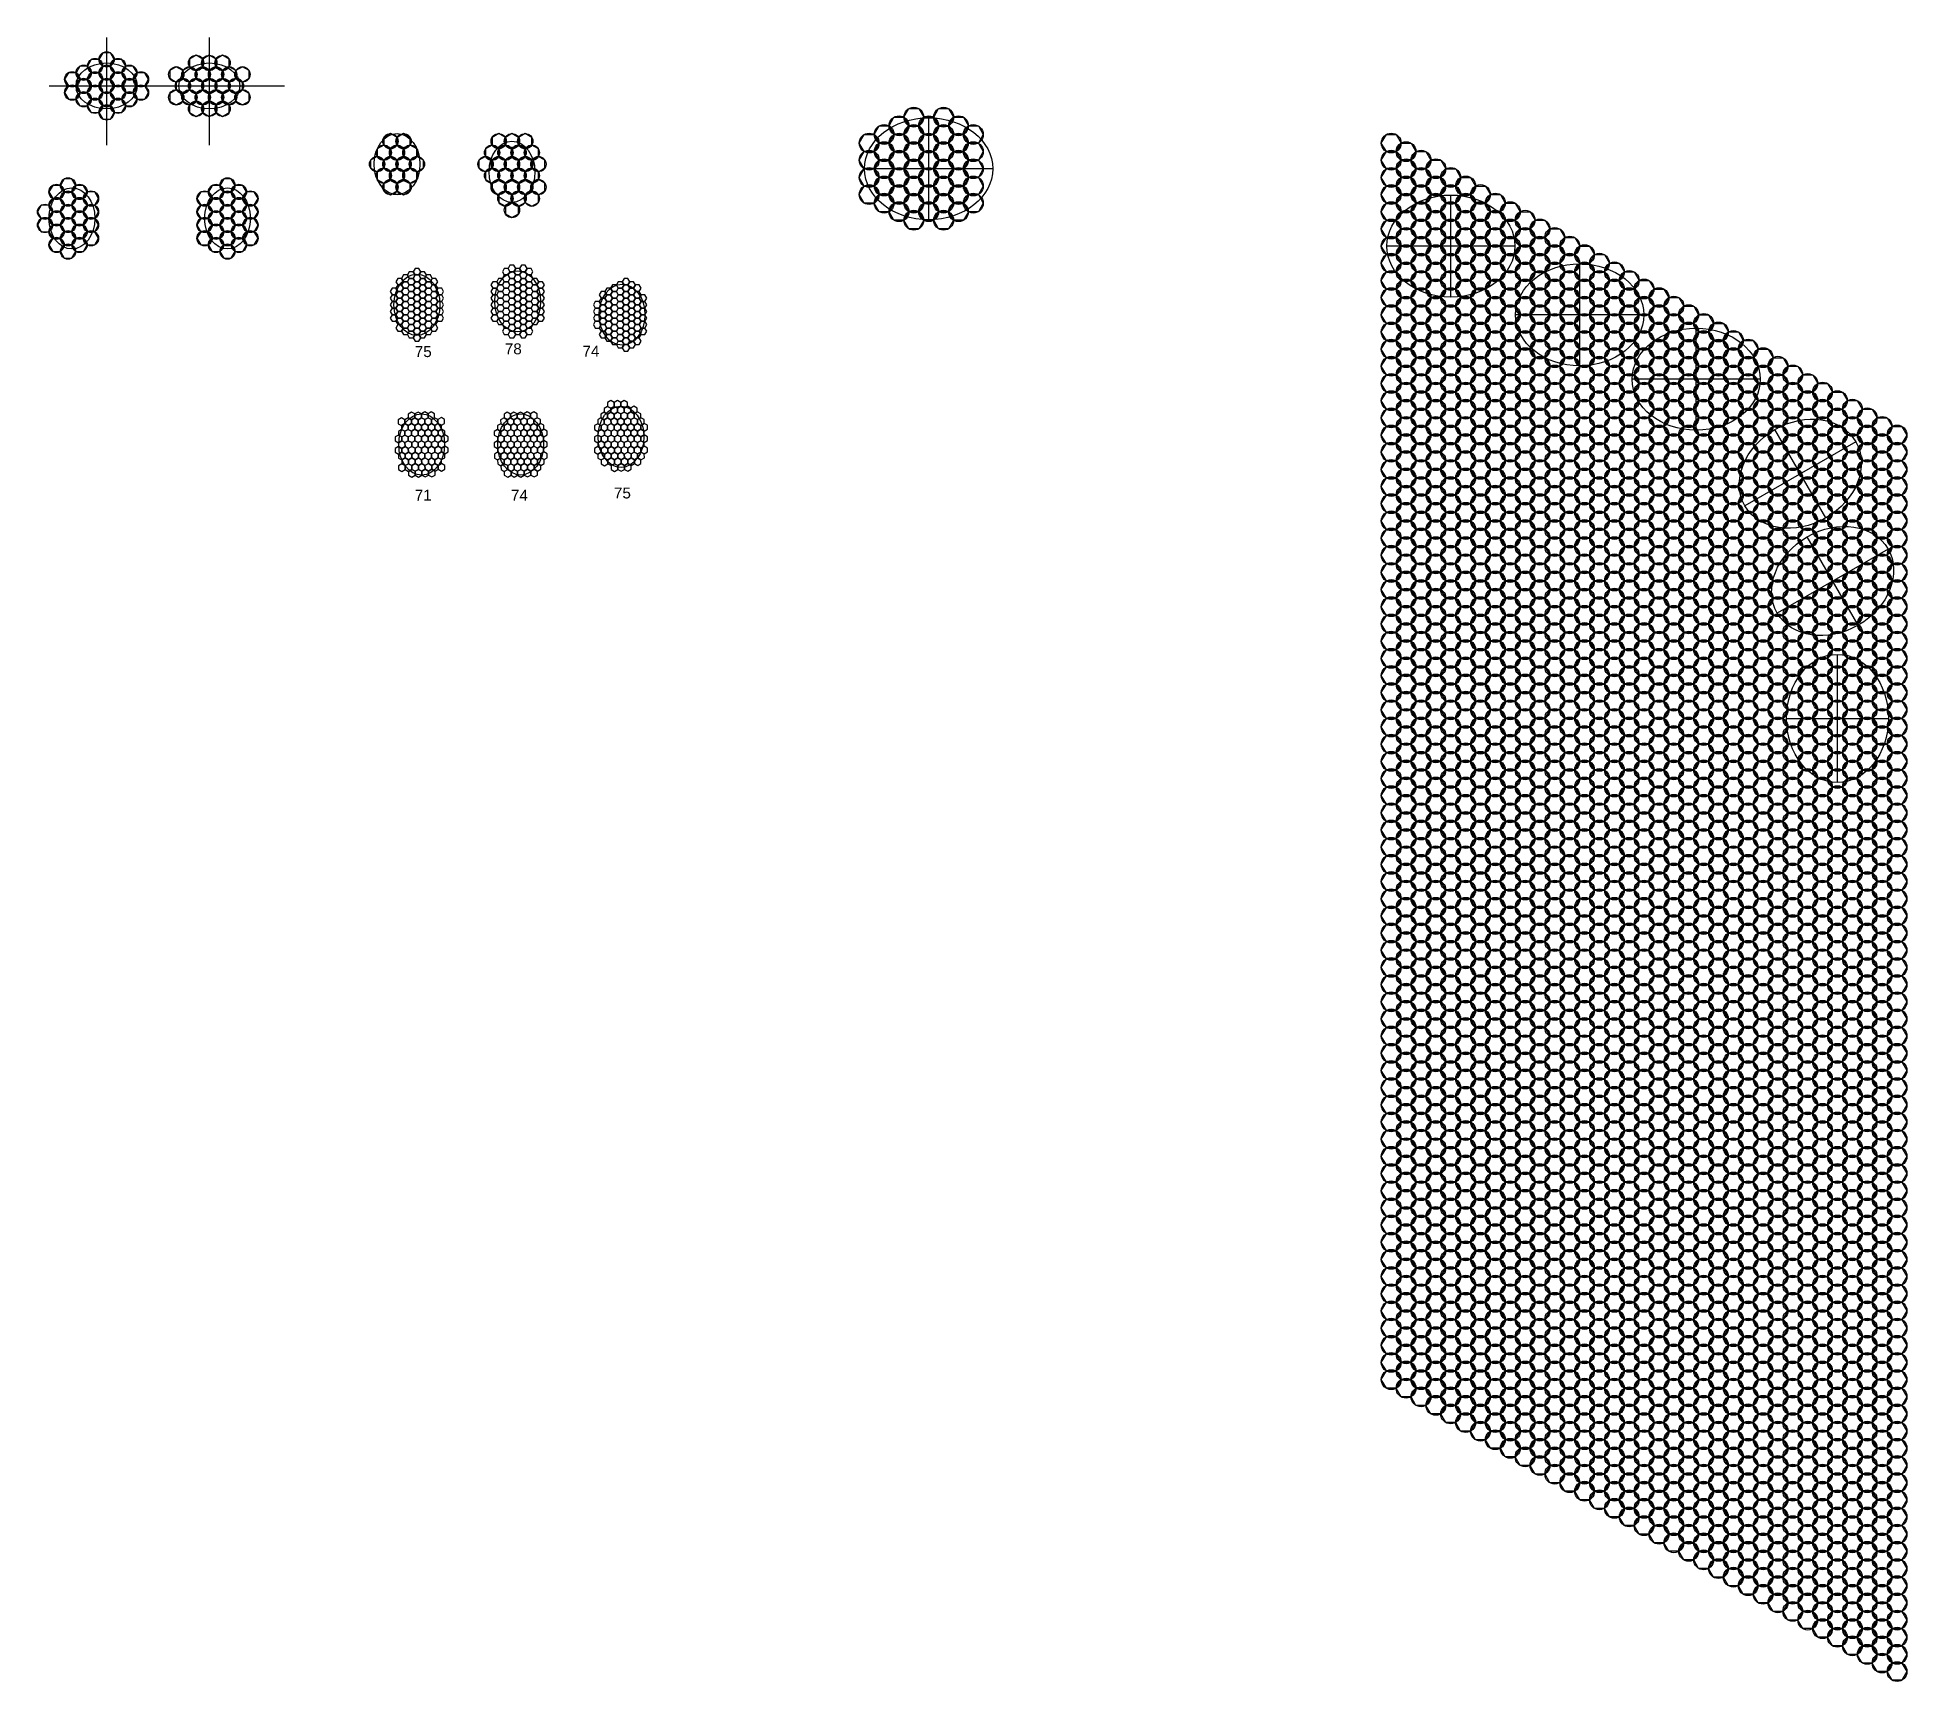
# Model space of a CAD drawing. Header units: millimetres. Extents: x 3015 to 4242, y 456 to 1532.
import ezdxf

# ---------------------------------------------------------------- set-up
doc = ezdxf.new("R2010")
doc.units = ezdxf.units.MM
doc.styles.get("Standard").update_dxf_attribs({"font": 'arial.ttf'})

msp = doc.modelspace()

# ---------------------------------------------------------------- texts
for s, p in [('75', (3261.3, 1322.8)), ('78', (3320.2, 1324.6)), ('74', (3371, 1323.1)), ('71', (3261.3, 1228.9)), ('74', (3324.2, 1228.8)), ('75', (3391.6, 1230.3))]:
    msp.add_text(s, height=7.15).set_placement(p)

# ---------------------------------------------------------------- blocks, each defined once
blk = doc.blocks.new('ehbebn')
for p, q in [((44.8, 7.2), (44.8, 73.9)), ((86.7, 40.5), (2.9, 40.5))]:
    blk.add_line(p, q)
blk.add_ellipse((44.8, 40.5), major_axis=(-41.9, 0), ratio=0.796607)

# ---------------------------------------------------------------- linework, layer by layer
at = {"color": 242, "true_color": 0xcd2027}
for p, q in [((3059.7, 1531.8), (3059.7, 1461.4)), ((3126.9, 1531.8), (3126.9, 1461.4))]:
    msp.add_line(p, q, dxfattribs=at)
at = {"color": 240, "true_color": 0xed1f24}
msp.add_line((3022.2, 1500.2), (3176, 1500.2), dxfattribs=at)
for p, q in [((3597.5, 1412.6), (3597.5, 1479.3)), ((3240.4, 1433.3), (3236.7, 1439)), ((3236.7, 1439), (3238.7, 1435.4)), ((3639.4, 1446), (3555.7, 1446)), ((3238.7, 1435.4), (3240.4, 1433.3)), ((3247.1, 1429.3), (3252.3, 1429.3))]:
    msp.add_line(p, q)
for points in [[(3057.2, 1521.8), (3054.7, 1517.5), (3057.2, 1513.2), (3062.2, 1513.2), (3064.7, 1517.5), (3062.2, 1521.8)], [(3042.2, 1513.2), (3039.7, 1508.8), (3042.2, 1504.5), (3047.2, 1504.5), (3049.7, 1508.8), (3047.2, 1513.2)], [(3049.7, 1517.5), (3047.2, 1513.2), (3049.7, 1508.8), (3054.7, 1508.8), (3057.2, 1513.2), (3054.7, 1517.5)], [(3057.2, 1513.2), (3054.7, 1508.8), (3057.2, 1504.5), (3062.2, 1504.5), (3064.7, 1508.8), (3062.2, 1513.2)], [(3069.7, 1508.8), (3072.2, 1513.2), (3069.7, 1517.5), (3064.7, 1517.5), (3062.2, 1513.2), (3064.7, 1508.8)], [(3077.2, 1504.5), (3079.7, 1508.8), (3077.2, 1513.2), (3072.2, 1513.2), (3069.7, 1508.8), (3072.2, 1504.5)], [(3109.6, 1510.2), (3105.3, 1512.7), (3101, 1510.2), (3101, 1505.2), (3105.3, 1502.7), (3109.6, 1505.2)], [(3118.3, 1510.2), (3113.9, 1512.7), (3109.6, 1510.2), (3109.6, 1505.2), (3113.9, 1502.7), (3118.3, 1505.2)], [(3122.6, 1517.7), (3118.3, 1520.2), (3113.9, 1517.7), (3113.9, 1512.7), (3118.3, 1510.2), (3122.6, 1512.7)], [(3126.9, 1510.2), (3122.6, 1512.7), (3118.3, 1510.2), (3118.3, 1505.2), (3122.6, 1502.7), (3126.9, 1505.2)], [(3131.3, 1517.7), (3126.9, 1520.2), (3122.6, 1517.7), (3122.6, 1512.7), (3126.9, 1510.2), (3131.3, 1512.7)], [(3135.6, 1510.2), (3131.3, 1512.7), (3126.9, 1510.2), (3126.9, 1505.2), (3131.3, 1502.7), (3135.6, 1505.2)], [(3139.9, 1517.7), (3135.6, 1520.2), (3131.3, 1517.7), (3131.3, 1512.7), (3135.6, 1510.2), (3139.9, 1512.7)], [(3144.3, 1510.2), (3139.9, 1512.7), (3135.6, 1510.2), (3135.6, 1505.2), (3139.9, 1502.7), (3144.3, 1505.2)], [(3152.9, 1510.2), (3148.6, 1512.7), (3144.3, 1510.2), (3144.3, 1505.2), (3148.6, 1502.7), (3152.9, 1505.2)], [(3039.7, 1500.2), (3042.2, 1504.5), (3039.7, 1508.8), (3034.7, 1508.8), (3032.2, 1504.5), (3034.7, 1500.2)], [(3039.7, 1491.5), (3042.2, 1495.8), (3039.7, 1500.2), (3034.7, 1500.2), (3032.2, 1495.8), (3034.7, 1491.5)], [(3047.2, 1495.8), (3049.7, 1500.2), (3047.2, 1504.5), (3042.2, 1504.5), (3039.7, 1500.2), (3042.2, 1495.8)], [(3049.7, 1508.8), (3047.2, 1504.5), (3049.7, 1500.2), (3054.7, 1500.2), (3057.2, 1504.5), (3054.7, 1508.8)], [(3054.7, 1491.5), (3057.2, 1495.8), (3054.7, 1500.2), (3049.7, 1500.2), (3047.2, 1495.8), (3049.7, 1491.5)], [(3057.2, 1504.5), (3054.7, 1500.2), (3057.2, 1495.8), (3062.2, 1495.8), (3064.7, 1500.2), (3062.2, 1504.5)], [(3069.7, 1500.2), (3072.2, 1504.5), (3069.7, 1508.8), (3064.7, 1508.8), (3062.2, 1504.5), (3064.7, 1500.2)], [(3064.7, 1500.2), (3062.2, 1495.8), (3064.7, 1491.5), (3069.7, 1491.5), (3072.2, 1495.8), (3069.7, 1500.2)], [(3072.2, 1504.5), (3069.7, 1500.2), (3072.2, 1495.8), (3077.2, 1495.8), (3079.7, 1500.2), (3077.2, 1504.5)], [(3079.7, 1508.8), (3077.2, 1504.5), (3079.7, 1500.2), (3084.7, 1500.2), (3087.2, 1504.5), (3084.7, 1508.8)], [(3079.7, 1500.2), (3077.2, 1495.8), (3079.7, 1491.5), (3084.7, 1491.5), (3087.2, 1495.8), (3084.7, 1500.2)], [(3109.6, 1495.2), (3105.3, 1497.7), (3101, 1495.2), (3101, 1490.2), (3105.3, 1487.7), (3109.6, 1490.2)], [(3113.9, 1502.7), (3109.6, 1505.2), (3105.3, 1502.7), (3105.3, 1497.7), (3109.6, 1495.2), (3113.9, 1497.7)], [(3118.3, 1495.2), (3113.9, 1497.7), (3109.6, 1495.2), (3109.6, 1490.2), (3113.9, 1487.7), (3118.3, 1490.2)], [(3122.6, 1502.7), (3118.3, 1505.2), (3113.9, 1502.7), (3113.9, 1497.7), (3118.3, 1495.2), (3122.6, 1497.7)], [(3126.9, 1495.2), (3122.6, 1497.7), (3118.3, 1495.2), (3118.3, 1490.2), (3122.6, 1487.7), (3126.9, 1490.2)], [(3131.3, 1502.7), (3126.9, 1505.2), (3122.6, 1502.7), (3122.6, 1497.7), (3126.9, 1495.2), (3131.3, 1497.7)], [(3135.6, 1495.2), (3131.3, 1497.7), (3126.9, 1495.2), (3126.9, 1490.2), (3131.3, 1487.7), (3135.6, 1490.2)], [(3139.9, 1502.7), (3135.6, 1505.2), (3131.3, 1502.7), (3131.3, 1497.7), (3135.6, 1495.2), (3139.9, 1497.7)], [(3144.3, 1495.2), (3139.9, 1497.7), (3135.6, 1495.2), (3135.6, 1490.2), (3139.9, 1487.7), (3144.3, 1490.2)], [(3148.6, 1502.7), (3144.3, 1505.2), (3139.9, 1502.7), (3139.9, 1497.7), (3144.3, 1495.2), (3148.6, 1497.7)], [(3152.9, 1495.2), (3148.6, 1497.7), (3144.3, 1495.2), (3144.3, 1490.2), (3148.6, 1487.7), (3152.9, 1490.2)], [(3047.2, 1487.2), (3049.7, 1491.5), (3047.2, 1495.8), (3042.2, 1495.8), (3039.7, 1491.5), (3042.2, 1487.2)], [(3049.7, 1491.5), (3047.2, 1487.2), (3049.7, 1482.9), (3054.7, 1482.9), (3057.2, 1487.2), (3054.7, 1491.5)], [(3062.2, 1487.2), (3064.7, 1491.5), (3062.2, 1495.8), (3057.2, 1495.8), (3054.7, 1491.5), (3057.2, 1487.2)], [(3062.2, 1478.5), (3064.7, 1482.9), (3062.2, 1487.2), (3057.2, 1487.2), (3054.7, 1482.9), (3057.2, 1478.5)], [(3069.7, 1482.9), (3072.2, 1487.2), (3069.7, 1491.5), (3064.7, 1491.5), (3062.2, 1487.2), (3064.7, 1482.9)], [(3072.2, 1495.8), (3069.7, 1491.5), (3072.2, 1487.2), (3077.2, 1487.2), (3079.7, 1491.5), (3077.2, 1495.8)], [(3122.6, 1487.7), (3118.3, 1490.2), (3113.9, 1487.7), (3113.9, 1482.7), (3118.3, 1480.2), (3122.6, 1482.7)], [(3131.3, 1487.7), (3126.9, 1490.2), (3122.6, 1487.7), (3122.6, 1482.7), (3126.9, 1480.2), (3131.3, 1482.7)], [(3139.9, 1487.7), (3135.6, 1490.2), (3131.3, 1487.7), (3131.3, 1482.7), (3135.6, 1480.2), (3139.9, 1482.7)], [(3581.3, 1479.7), (3584.6, 1485.3), (3591.1, 1485.3), (3594.3, 1479.7), (3591.1, 1474.1), (3584.6, 1474.1)], [(3600.8, 1479.7), (3604, 1485.3), (3610.5, 1485.3), (3613.8, 1479.7), (3610.5, 1474.1), (3604, 1474.1)], [(3561.9, 1468.4), (3565.1, 1474.1), (3571.6, 1474.1), (3574.8, 1468.4), (3571.6, 1462.8), (3565.1, 1462.8)], [(3571.6, 1474.1), (3574.8, 1479.7), (3581.3, 1479.7), (3584.6, 1474.1), (3581.3, 1468.4), (3574.8, 1468.4)], [(3581.3, 1468.4), (3584.6, 1474.1), (3591.1, 1474.1), (3594.3, 1468.4), (3591.1, 1462.8), (3584.6, 1462.8)], [(3591.1, 1474.1), (3594.3, 1479.7), (3600.8, 1479.7), (3604, 1474.1), (3600.8, 1468.4), (3594.3, 1468.4)], [(3600.8, 1468.4), (3604, 1474.1), (3610.5, 1474.1), (3613.8, 1468.4), (3610.5, 1462.8), (3604, 1462.8)], [(3610.5, 1474.1), (3613.8, 1479.7), (3620.3, 1479.7), (3623.5, 1474.1), (3620.3, 1468.4), (3613.8, 1468.4)], [(3620.3, 1468.4), (3623.5, 1474.1), (3630, 1474.1), (3633.2, 1468.4), (3630, 1462.8), (3623.5, 1462.8)], [(3245.4, 1459), (3241, 1461.5), (3236.7, 1459), (3236.7, 1454), (3241, 1451.5), (3245.4, 1454)], [(3249.7, 1466.5), (3245.4, 1469), (3241, 1466.5), (3241, 1461.5), (3245.4, 1459), (3249.7, 1461.5)], [(3254, 1459), (3249.7, 1461.5), (3245.4, 1459), (3245.4, 1454), (3249.7, 1451.5), (3254, 1454)], [(3258.4, 1466.5), (3254, 1469), (3249.7, 1466.5), (3249.7, 1461.5), (3254, 1459), (3258.4, 1461.5)], [(3262.7, 1459), (3258.4, 1461.5), (3254, 1459), (3254, 1454), (3258.4, 1451.5), (3262.7, 1454)], [(3316.2, 1459), (3311.9, 1461.5), (3307.6, 1459), (3307.6, 1454), (3311.9, 1451.5), (3316.2, 1454)], [(3320.6, 1466.5), (3316.2, 1469), (3311.9, 1466.5), (3311.9, 1461.5), (3316.2, 1459), (3320.6, 1461.5)], [(3324.9, 1459), (3320.6, 1461.5), (3316.2, 1459), (3316.2, 1454), (3320.6, 1451.5), (3324.9, 1454)], [(3329.2, 1466.5), (3324.9, 1469), (3320.6, 1466.5), (3320.6, 1461.5), (3324.9, 1459), (3329.2, 1461.5)], [(3333.6, 1459), (3329.2, 1461.5), (3324.9, 1459), (3324.9, 1454), (3329.2, 1451.5), (3333.6, 1454)], [(3337.9, 1466.5), (3333.6, 1469), (3329.2, 1466.5), (3329.2, 1461.5), (3333.6, 1459), (3337.9, 1461.5)], [(3342.2, 1459), (3337.9, 1461.5), (3333.6, 1459), (3333.6, 1454), (3337.9, 1451.5), (3342.2, 1454)], [(3552.1, 1462.8), (3555.4, 1468.4), (3561.9, 1468.4), (3565.1, 1462.8), (3561.9, 1457.2), (3555.4, 1457.2)], [(3561.9, 1457.2), (3565.1, 1462.8), (3571.6, 1462.8), (3574.8, 1457.2), (3571.6, 1451.6), (3565.1, 1451.6)], [(3571.6, 1462.8), (3574.8, 1468.4), (3581.3, 1468.4), (3584.6, 1462.8), (3581.3, 1457.2), (3574.8, 1457.2)], [(3581.3, 1457.2), (3584.6, 1462.8), (3591.1, 1462.8), (3594.3, 1457.2), (3591.1, 1451.6), (3584.6, 1451.6)], [(3591.1, 1462.8), (3594.3, 1468.4), (3600.8, 1468.4), (3604, 1462.8), (3600.8, 1457.2), (3594.3, 1457.2)], [(3600.8, 1457.2), (3604, 1462.8), (3610.5, 1462.8), (3613.8, 1457.2), (3610.5, 1451.6), (3604, 1451.6)], [(3610.5, 1462.8), (3613.8, 1468.4), (3620.3, 1468.4), (3623.5, 1462.8), (3620.3, 1457.2), (3613.8, 1457.2)], [(3620.3, 1457.2), (3623.5, 1462.8), (3630, 1462.8), (3633.2, 1457.2), (3630, 1451.6), (3623.5, 1451.6)], [(3893.6, 1462.8), (3896.9, 1468.4), (3903.4, 1468.4), (3906.6, 1462.8), (3903.4, 1457.2), (3896.9, 1457.2)], [(3903.4, 1457.2), (3906.6, 1462.8), (3913.1, 1462.8), (3916.3, 1457.2), (3913.1, 1451.6), (3906.6, 1451.6)], [(3241, 1451.5), (3236.7, 1454), (3232.4, 1451.5), (3232.4, 1446.5), (3236.7, 1444), (3241, 1446.5)], [(3249.7, 1451.5), (3245.4, 1454), (3241, 1451.5), (3241, 1446.5), (3245.4, 1444), (3249.7, 1446.5)], [(3258.4, 1451.5), (3254, 1454), (3249.7, 1451.5), (3249.7, 1446.5), (3254, 1444), (3258.4, 1446.5)], [(3267, 1451.5), (3262.7, 1454), (3258.4, 1451.5), (3258.4, 1446.5), (3262.7, 1444), (3267, 1446.5)], [(3311.9, 1451.5), (3307.6, 1454), (3303.2, 1451.5), (3303.2, 1446.5), (3307.6, 1444), (3311.9, 1446.5)], [(3320.6, 1451.5), (3316.2, 1454), (3311.9, 1451.5), (3311.9, 1446.5), (3316.2, 1444), (3320.6, 1446.5)], [(3329.2, 1451.5), (3324.9, 1454), (3320.6, 1451.5), (3320.6, 1446.5), (3324.9, 1444), (3329.2, 1446.5)], [(3337.9, 1451.5), (3333.6, 1454), (3329.2, 1451.5), (3329.2, 1446.5), (3333.6, 1444), (3337.9, 1446.5)], [(3346.5, 1451.5), (3342.2, 1454), (3337.9, 1451.5), (3337.9, 1446.5), (3342.2, 1444), (3346.5, 1446.5)], [(3552.1, 1451.6), (3555.4, 1457.2), (3561.9, 1457.2), (3565.1, 1451.6), (3561.9, 1446), (3555.4, 1446)], [(3561.9, 1446), (3565.1, 1451.6), (3571.6, 1451.6), (3574.8, 1446), (3571.6, 1440.3), (3565.1, 1440.3)], [(3571.6, 1451.6), (3574.8, 1457.2), (3581.3, 1457.2), (3584.6, 1451.6), (3581.3, 1446), (3574.8, 1446)], [(3581.3, 1446), (3584.6, 1451.6), (3591.1, 1451.6), (3594.3, 1446), (3591.1, 1440.3), (3584.6, 1440.3)], [(3591.1, 1451.6), (3594.3, 1457.2), (3600.8, 1457.2), (3604, 1451.6), (3600.8, 1446), (3594.3, 1446)], [(3600.8, 1446), (3604, 1451.6), (3610.5, 1451.6), (3613.8, 1446), (3610.5, 1440.3), (3604, 1440.3)], [(3610.5, 1451.6), (3613.8, 1457.2), (3620.3, 1457.2), (3623.5, 1451.6), (3620.3, 1446), (3613.8, 1446)], [(3620.3, 1446), (3623.5, 1451.6), (3630, 1451.6), (3633.2, 1446), (3630, 1440.3), (3623.5, 1440.3)], [(3893.6, 1451.6), (3896.9, 1457.2), (3903.4, 1457.2), (3906.6, 1451.6), (3903.4, 1446), (3896.9, 1446)], [(3903.4, 1446), (3906.6, 1451.6), (3913.1, 1451.6), (3916.3, 1446), (3913.1, 1440.3), (3906.6, 1440.3)], [(3913.1, 1451.6), (3916.3, 1457.2), (3922.8, 1457.2), (3926.1, 1451.6), (3922.8, 1446), (3916.3, 1446)], [(3922.8, 1446), (3926.1, 1451.6), (3932.5, 1451.6), (3935.8, 1446), (3932.5, 1440.3), (3926.1, 1440.3)], [(3032, 1439.5), (3029.5, 1435.1), (3032, 1430.8), (3037, 1430.8), (3039.5, 1435.1), (3037, 1439.5)], [(3136.3, 1439.5), (3133.8, 1435.1), (3136.3, 1430.8), (3141.3, 1430.8), (3143.8, 1435.1), (3141.3, 1439.5)], [(3245.4, 1444), (3241, 1446.5), (3236.7, 1444), (3236.7, 1439), (3241, 1436.5), (3245.4, 1439)], [(3249.7, 1436.5), (3245.4, 1439), (3241, 1436.5), (3241, 1431.5), (3245.4, 1429), (3249.7, 1431.5)], [(3254, 1444), (3249.7, 1446.5), (3245.4, 1444), (3245.4, 1439), (3249.7, 1436.5), (3254, 1439)], [(3258.4, 1436.5), (3254, 1439), (3249.7, 1436.5), (3249.7, 1431.5), (3254, 1429), (3258.4, 1431.5)], [(3262.7, 1444), (3258.4, 1446.5), (3254, 1444), (3254, 1439), (3258.4, 1436.5), (3262.7, 1439)], [(3316.2, 1444), (3311.9, 1446.5), (3307.6, 1444), (3307.6, 1439), (3311.9, 1436.5), (3316.2, 1439)], [(3320.6, 1436.5), (3316.2, 1439), (3311.9, 1436.5), (3311.9, 1431.5), (3316.2, 1429), (3320.6, 1431.5)], [(3324.9, 1444), (3320.6, 1446.5), (3316.2, 1444), (3316.2, 1439), (3320.6, 1436.5), (3324.9, 1439)], [(3329.2, 1436.5), (3324.9, 1439), (3320.6, 1436.5), (3320.6, 1431.5), (3324.9, 1429), (3329.2, 1431.5)], [(3333.6, 1444), (3329.2, 1446.5), (3324.9, 1444), (3324.9, 1439), (3329.2, 1436.5), (3333.6, 1439)], [(3337.9, 1436.5), (3333.6, 1439), (3329.2, 1436.5), (3329.2, 1431.5), (3333.6, 1429), (3337.9, 1431.5)], [(3342.2, 1444), (3337.9, 1446.5), (3333.6, 1444), (3333.6, 1439), (3337.9, 1436.5), (3342.2, 1439)], [(3346.5, 1436.5), (3342.2, 1439), (3337.9, 1436.5), (3337.9, 1431.5), (3342.2, 1429), (3346.5, 1431.5)], [(3552.1, 1440.3), (3555.4, 1446), (3561.9, 1446), (3565.1, 1440.3), (3561.9, 1434.7), (3555.4, 1434.7)], [(3561.9, 1434.7), (3565.1, 1440.3), (3571.6, 1440.3), (3574.8, 1434.7), (3571.6, 1429.1), (3565.1, 1429.1)], [(3571.6, 1440.3), (3574.8, 1446), (3581.3, 1446), (3584.6, 1440.3), (3581.3, 1434.7), (3574.8, 1434.7)], [(3581.3, 1434.7), (3584.6, 1440.3), (3591.1, 1440.3), (3594.3, 1434.7), (3591.1, 1429.1), (3584.6, 1429.1)], [(3591.1, 1440.3), (3594.3, 1446), (3600.8, 1446), (3604, 1440.3), (3600.8, 1434.7), (3594.3, 1434.7)], [(3600.8, 1434.7), (3604, 1440.3), (3610.5, 1440.3), (3613.8, 1434.7), (3610.5, 1429.1), (3604, 1429.1)], [(3610.5, 1440.3), (3613.8, 1446), (3620.3, 1446), (3623.5, 1440.3), (3620.3, 1434.7), (3613.8, 1434.7)], [(3620.3, 1434.7), (3623.5, 1440.3), (3630, 1440.3), (3633.2, 1434.7), (3630, 1429.1), (3623.5, 1429.1)], [(3893.6, 1440.3), (3896.9, 1446), (3903.4, 1446), (3906.6, 1440.3), (3903.4, 1434.7), (3896.9, 1434.7)], [(3903.4, 1434.7), (3906.6, 1440.3), (3913.1, 1440.3), (3916.3, 1434.7), (3913.1, 1429.1), (3906.6, 1429.1)], [(3913.1, 1440.3), (3916.3, 1446), (3922.8, 1446), (3926.1, 1440.3), (3922.8, 1434.7), (3916.3, 1434.7)], [(3922.8, 1434.7), (3926.1, 1440.3), (3932.5, 1440.3), (3935.8, 1434.7), (3932.5, 1429.1), (3926.1, 1429.1)], [(3932.5, 1440.3), (3935.8, 1446), (3942.3, 1446), (3945.5, 1440.3), (3942.3, 1434.7), (3935.8, 1434.7)], [(3942.3, 1434.7), (3945.5, 1440.3), (3952, 1440.3), (3955.3, 1434.7), (3952, 1429.1), (3945.5, 1429.1)], [(3024.5, 1435.1), (3022, 1430.8), (3024.5, 1426.5), (3029.5, 1426.5), (3032, 1430.8), (3029.5, 1435.1)], [(3024.5, 1426.5), (3022, 1422.2), (3024.5, 1417.8), (3029.5, 1417.8), (3032, 1422.2), (3029.5, 1426.5)], [(3032, 1430.8), (3029.5, 1426.5), (3032, 1422.2), (3037, 1422.2), (3039.5, 1426.5), (3037, 1430.8)], [(3039.5, 1435.1), (3037, 1430.8), (3039.5, 1426.5), (3044.5, 1426.5), (3047, 1430.8), (3044.5, 1435.1)], [(3039.5, 1426.5), (3037, 1422.2), (3039.5, 1417.8), (3044.5, 1417.8), (3047, 1422.2), (3044.5, 1426.5)], [(3047, 1430.8), (3044.5, 1426.5), (3047, 1422.2), (3052, 1422.2), (3054.5, 1426.5), (3052, 1430.8)], [(3121.3, 1430.8), (3118.8, 1426.5), (3121.3, 1422.2), (3126.3, 1422.2), (3128.8, 1426.5), (3126.3, 1430.8)], [(3128.8, 1435.1), (3126.3, 1430.8), (3128.8, 1426.5), (3133.8, 1426.5), (3136.3, 1430.8), (3133.8, 1435.1)], [(3128.8, 1426.5), (3126.3, 1422.2), (3128.8, 1417.8), (3133.8, 1417.8), (3136.3, 1422.2), (3133.8, 1426.5)], [(3136.3, 1430.8), (3133.8, 1426.5), (3136.3, 1422.2), (3141.3, 1422.2), (3143.8, 1426.5), (3141.3, 1430.8)], [(3143.8, 1435.1), (3141.3, 1430.8), (3143.8, 1426.5), (3148.8, 1426.5), (3151.3, 1430.8), (3148.8, 1435.1)], [(3143.8, 1426.5), (3141.3, 1422.2), (3143.8, 1417.8), (3148.8, 1417.8), (3151.3, 1422.2), (3148.8, 1426.5)], [(3151.3, 1430.8), (3148.8, 1426.5), (3151.3, 1422.2), (3156.3, 1422.2), (3158.8, 1426.5), (3156.3, 1430.8)], [(3324.9, 1429), (3320.6, 1431.5), (3316.2, 1429), (3316.2, 1424), (3320.6, 1421.5), (3324.9, 1424)], [(3329.2, 1421.5), (3324.9, 1424), (3320.6, 1421.5), (3320.6, 1416.5), (3324.9, 1414), (3329.2, 1416.5)], [(3333.6, 1429), (3329.2, 1431.5), (3324.9, 1429), (3324.9, 1424), (3329.2, 1421.5), (3333.6, 1424)], [(3342.2, 1429), (3337.9, 1431.5), (3333.6, 1429), (3333.6, 1424), (3337.9, 1421.5), (3342.2, 1424)], [(3552.1, 1429.1), (3555.4, 1434.7), (3561.9, 1434.7), (3565.1, 1429.1), (3561.9, 1423.5), (3555.4, 1423.5)], [(3561.9, 1423.5), (3565.1, 1429.1), (3571.6, 1429.1), (3574.8, 1423.5), (3571.6, 1417.9), (3565.1, 1417.9)], [(3571.6, 1429.1), (3574.8, 1434.7), (3581.3, 1434.7), (3584.6, 1429.1), (3581.3, 1423.5), (3574.8, 1423.5)], [(3581.3, 1423.5), (3584.6, 1429.1), (3591.1, 1429.1), (3594.3, 1423.5), (3591.1, 1417.9), (3584.6, 1417.9)], [(3591.1, 1429.1), (3594.3, 1434.7), (3600.8, 1434.7), (3604, 1429.1), (3600.8, 1423.5), (3594.3, 1423.5)], [(3600.8, 1423.5), (3604, 1429.1), (3610.5, 1429.1), (3613.8, 1423.5), (3610.5, 1417.9), (3604, 1417.9)], [(3610.5, 1429.1), (3613.8, 1434.7), (3620.3, 1434.7), (3623.5, 1429.1), (3620.3, 1423.5), (3613.8, 1423.5)], [(3620.3, 1423.5), (3623.5, 1429.1), (3630, 1429.1), (3633.2, 1423.5), (3630, 1417.9), (3623.5, 1417.9)], [(3893.6, 1429.1), (3896.9, 1434.7), (3903.4, 1434.7), (3906.6, 1429.1), (3903.4, 1423.5), (3896.9, 1423.5)], [(3903.4, 1423.5), (3906.6, 1429.1), (3913.1, 1429.1), (3916.3, 1423.5), (3913.1, 1417.9), (3906.6, 1417.9)], [(3913.1, 1429.1), (3916.3, 1434.7), (3922.8, 1434.7), (3926.1, 1429.1), (3922.8, 1423.5), (3916.3, 1423.5)], [(3922.8, 1423.5), (3926.1, 1429.1), (3932.5, 1429.1), (3935.8, 1423.5), (3932.5, 1417.9), (3926.1, 1417.9)], [(3932.5, 1429.1), (3935.8, 1434.7), (3942.3, 1434.7), (3945.5, 1429.1), (3942.3, 1423.5), (3935.8, 1423.5)], [(3942.3, 1423.5), (3945.5, 1429.1), (3952, 1429.1), (3955.3, 1423.5), (3952, 1417.9), (3945.5, 1417.9)], [(3952, 1429.1), (3955.3, 1434.7), (3961.7, 1434.7), (3965, 1429.1), (3961.7, 1423.5), (3955.3, 1423.5)], [(3961.7, 1423.5), (3965, 1429.1), (3971.5, 1429.1), (3974.7, 1423.5), (3971.5, 1417.9), (3965, 1417.9)], [(3017, 1422.2), (3014.5, 1417.8), (3017, 1413.5), (3022, 1413.5), (3024.5, 1417.8), (3022, 1422.2)], [(3017, 1413.5), (3014.5, 1409.2), (3017, 1404.8), (3022, 1404.8), (3024.5, 1409.2), (3022, 1413.5)], [(3024.5, 1417.8), (3022, 1413.5), (3024.5, 1409.2), (3029.5, 1409.2), (3032, 1413.5), (3029.5, 1417.8)], [(3032, 1422.2), (3029.5, 1417.8), (3032, 1413.5), (3037, 1413.5), (3039.5, 1417.8), (3037, 1422.2)], [(3032, 1413.5), (3029.5, 1409.2), (3032, 1404.8), (3037, 1404.8), (3039.5, 1409.2), (3037, 1413.5)], [(3039.5, 1417.8), (3037, 1413.5), (3039.5, 1409.2), (3044.5, 1409.2), (3047, 1413.5), (3044.5, 1417.8)], [(3047, 1422.2), (3044.5, 1417.8), (3047, 1413.5), (3052, 1413.5), (3054.5, 1417.8), (3052, 1422.2)], [(3047, 1413.5), (3044.5, 1409.2), (3047, 1404.8), (3052, 1404.8), (3054.5, 1409.2), (3052, 1413.5)], [(3121.3, 1422.2), (3118.8, 1417.8), (3121.3, 1413.5), (3126.3, 1413.5), (3128.8, 1417.8), (3126.3, 1422.2)], [(3121.3, 1413.5), (3118.8, 1409.2), (3121.3, 1404.8), (3126.3, 1404.8), (3128.8, 1409.2), (3126.3, 1413.5)], [(3128.8, 1417.8), (3126.3, 1413.5), (3128.8, 1409.2), (3133.8, 1409.2), (3136.3, 1413.5), (3133.8, 1417.8)], [(3136.3, 1422.2), (3133.8, 1417.8), (3136.3, 1413.5), (3141.3, 1413.5), (3143.8, 1417.8), (3141.3, 1422.2)], [(3136.3, 1413.5), (3133.8, 1409.2), (3136.3, 1404.8), (3141.3, 1404.8), (3143.8, 1409.2), (3141.3, 1413.5)], [(3143.8, 1417.8), (3141.3, 1413.5), (3143.8, 1409.2), (3148.8, 1409.2), (3151.3, 1413.5), (3148.8, 1417.8)], [(3151.3, 1422.2), (3148.8, 1417.8), (3151.3, 1413.5), (3156.3, 1413.5), (3158.8, 1417.8), (3156.3, 1422.2)], [(3151.3, 1413.5), (3148.8, 1409.2), (3151.3, 1404.8), (3156.3, 1404.8), (3158.8, 1409.2), (3156.3, 1413.5)], [(3571.6, 1417.9), (3574.8, 1423.5), (3581.3, 1423.5), (3584.6, 1417.9), (3581.3, 1412.3), (3574.8, 1412.3)], [(3581.3, 1412.3), (3584.6, 1417.9), (3591.1, 1417.9), (3594.3, 1412.3), (3591.1, 1406.6), (3584.6, 1406.6)], [(3591.1, 1417.9), (3594.3, 1423.5), (3600.8, 1423.5), (3604, 1417.9), (3600.8, 1412.3), (3594.3, 1412.3)], [(3600.8, 1412.3), (3604, 1417.9), (3610.5, 1417.9), (3613.8, 1412.3), (3610.5, 1406.6), (3604, 1406.6)], [(3610.5, 1417.9), (3613.8, 1423.5), (3620.3, 1423.5), (3623.5, 1417.9), (3620.3, 1412.3), (3613.8, 1412.3)], [(3893.6, 1417.9), (3896.9, 1423.5), (3903.4, 1423.5), (3906.6, 1417.9), (3903.4, 1412.3), (3896.9, 1412.3)], [(3893.6, 1406.6), (3896.9, 1412.3), (3903.4, 1412.3), (3906.6, 1406.6), (3903.4, 1401), (3896.9, 1401)], [(3903.4, 1412.3), (3906.6, 1417.9), (3913.1, 1417.9), (3916.3, 1412.3), (3913.1, 1406.6), (3906.6, 1406.6)], [(3913.1, 1417.9), (3916.3, 1423.5), (3922.8, 1423.5), (3926.1, 1417.9), (3922.8, 1412.3), (3916.3, 1412.3)], [(3913.1, 1406.6), (3916.3, 1412.3), (3922.8, 1412.3), (3926.1, 1406.6), (3922.8, 1401), (3916.3, 1401)], [(3922.8, 1412.3), (3926.1, 1417.9), (3932.5, 1417.9), (3935.8, 1412.3), (3932.5, 1406.6), (3926.1, 1406.6)], [(3932.5, 1417.9), (3935.8, 1423.5), (3942.3, 1423.5), (3945.5, 1417.9), (3942.3, 1412.3), (3935.8, 1412.3)], [(3932.5, 1406.6), (3935.8, 1412.3), (3942.3, 1412.3), (3945.5, 1406.6), (3942.3, 1401), (3935.8, 1401)], [(3942.3, 1412.3), (3945.5, 1417.9), (3952, 1417.9), (3955.3, 1412.3), (3952, 1406.6), (3945.5, 1406.6)], [(3952, 1417.9), (3955.3, 1423.5), (3961.7, 1423.5), (3965, 1417.9), (3961.7, 1412.3), (3955.3, 1412.3)], [(3952, 1406.6), (3955.3, 1412.3), (3961.7, 1412.3), (3965, 1406.6), (3961.7, 1401), (3955.3, 1401)], [(3961.7, 1412.3), (3965, 1417.9), (3971.5, 1417.9), (3974.7, 1412.3), (3971.5, 1406.6), (3965, 1406.6)], [(3971.5, 1417.9), (3974.7, 1423.5), (3981.2, 1423.5), (3984.4, 1417.9), (3981.2, 1412.3), (3974.7, 1412.3)], [(3971.5, 1406.6), (3974.7, 1412.3), (3981.2, 1412.3), (3984.4, 1406.6), (3981.2, 1401), (3974.7, 1401)], [(3981.2, 1412.3), (3984.4, 1417.9), (3990.9, 1417.9), (3994.2, 1412.3), (3990.9, 1406.6), (3984.4, 1406.6)], [(3990.9, 1406.6), (3994.2, 1412.3), (4000.7, 1412.3), (4003.9, 1406.6), (4000.7, 1401), (3994.2, 1401)], [(3024.5, 1409.2), (3022, 1404.8), (3024.5, 1400.5), (3029.5, 1400.5), (3032, 1404.8), (3029.5, 1409.2)], [(3024.5, 1400.5), (3022, 1396.2), (3024.5, 1391.8), (3029.5, 1391.8), (3032, 1396.2), (3029.5, 1400.5)], [(3032, 1404.8), (3029.5, 1400.5), (3032, 1396.2), (3037, 1396.2), (3039.5, 1400.5), (3037, 1404.8)], [(3039.5, 1409.2), (3037, 1404.8), (3039.5, 1400.5), (3044.5, 1400.5), (3047, 1404.8), (3044.5, 1409.2)], [(3039.5, 1400.5), (3037, 1396.2), (3039.5, 1391.8), (3044.5, 1391.8), (3047, 1396.2), (3044.5, 1400.5)], [(3047, 1404.8), (3044.5, 1400.5), (3047, 1396.2), (3052, 1396.2), (3054.5, 1400.5), (3052, 1404.8)], [(3121.3, 1404.8), (3118.8, 1400.5), (3121.3, 1396.2), (3126.3, 1396.2), (3128.8, 1400.5), (3126.3, 1404.8)], [(3128.8, 1409.2), (3126.3, 1404.8), (3128.8, 1400.5), (3133.8, 1400.5), (3136.3, 1404.8), (3133.8, 1409.2)], [(3128.8, 1400.5), (3126.3, 1396.2), (3128.8, 1391.8), (3133.8, 1391.8), (3136.3, 1396.2), (3133.8, 1400.5)], [(3136.3, 1404.8), (3133.8, 1400.5), (3136.3, 1396.2), (3141.3, 1396.2), (3143.8, 1400.5), (3141.3, 1404.8)], [(3143.8, 1409.2), (3141.3, 1404.8), (3143.8, 1400.5), (3148.8, 1400.5), (3151.3, 1404.8), (3148.8, 1409.2)], [(3143.8, 1400.5), (3141.3, 1396.2), (3143.8, 1391.8), (3148.8, 1391.8), (3151.3, 1396.2), (3148.8, 1400.5)], [(3151.3, 1404.8), (3148.8, 1400.5), (3151.3, 1396.2), (3156.3, 1396.2), (3158.8, 1400.5), (3156.3, 1404.8)], [(3893.6, 1395.4), (3896.9, 1401), (3903.4, 1401), (3906.6, 1395.4), (3903.4, 1389.8), (3896.9, 1389.8)], [(3903.4, 1401), (3906.6, 1406.6), (3913.1, 1406.6), (3916.3, 1401), (3913.1, 1395.4), (3906.6, 1395.4)], [(3913.1, 1395.4), (3916.3, 1401), (3922.8, 1401), (3926.1, 1395.4), (3922.8, 1389.8), (3916.3, 1389.8)], [(3922.8, 1401), (3926.1, 1406.6), (3932.5, 1406.6), (3935.8, 1401), (3932.5, 1395.4), (3926.1, 1395.4)], [(3932.5, 1395.4), (3935.8, 1401), (3942.3, 1401), (3945.5, 1395.4), (3942.3, 1389.8), (3935.8, 1389.8)], [(3942.3, 1401), (3945.5, 1406.6), (3952, 1406.6), (3955.3, 1401), (3952, 1395.4), (3945.5, 1395.4)], [(3952, 1395.4), (3955.3, 1401), (3961.7, 1401), (3965, 1395.4), (3961.7, 1389.8), (3955.3, 1389.8)], [(3961.7, 1401), (3965, 1406.6), (3971.5, 1406.6), (3974.7, 1401), (3971.5, 1395.4), (3965, 1395.4)], [(3971.5, 1395.4), (3974.7, 1401), (3981.2, 1401), (3984.4, 1395.4), (3981.2, 1389.8), (3974.7, 1389.8)], [(3981.2, 1401), (3984.4, 1406.6), (3990.9, 1406.6), (3994.2, 1401), (3990.9, 1395.4), (3984.4, 1395.4)], [(3990.9, 1395.4), (3994.2, 1401), (4000.7, 1401), (4003.9, 1395.4), (4000.7, 1389.8), (3994.2, 1389.8)], [(4000.7, 1401), (4003.9, 1406.6), (4010.4, 1406.6), (4013.6, 1401), (4010.4, 1395.4), (4003.9, 1395.4)], [(4010.4, 1395.4), (4013.6, 1401), (4020.1, 1401), (4023.4, 1395.4), (4020.1, 1389.8), (4013.6, 1389.8)], [(3032, 1396.2), (3029.5, 1391.8), (3032, 1387.5), (3037, 1387.5), (3039.5, 1391.8), (3037, 1396.2)], [(3136.3, 1396.2), (3133.8, 1391.8), (3136.3, 1387.5), (3141.3, 1387.5), (3143.8, 1391.8), (3141.3, 1396.2)], [(3893.6, 1384.2), (3896.9, 1389.8), (3903.4, 1389.8), (3906.6, 1384.2), (3903.4, 1378.5), (3896.9, 1378.5)], [(3903.4, 1389.8), (3906.6, 1395.4), (3913.1, 1395.4), (3916.3, 1389.8), (3913.1, 1384.2), (3906.6, 1384.2)], [(3913.1, 1384.2), (3916.3, 1389.8), (3922.8, 1389.8), (3926.1, 1384.2), (3922.8, 1378.5), (3916.3, 1378.5)], [(3922.8, 1389.8), (3926.1, 1395.4), (3932.5, 1395.4), (3935.8, 1389.8), (3932.5, 1384.2), (3926.1, 1384.2)], [(3932.5, 1384.2), (3935.8, 1389.8), (3942.3, 1389.8), (3945.5, 1384.2), (3942.3, 1378.5), (3935.8, 1378.5)], [(3942.3, 1389.8), (3945.5, 1395.4), (3952, 1395.4), (3955.3, 1389.8), (3952, 1384.2), (3945.5, 1384.2)], [(3952, 1384.2), (3955.3, 1389.8), (3961.7, 1389.8), (3965, 1384.2), (3961.7, 1378.5), (3955.3, 1378.5)], [(3961.7, 1389.8), (3965, 1395.4), (3971.5, 1395.4), (3974.7, 1389.8), (3971.5, 1384.2), (3965, 1384.2)], [(3971.5, 1384.2), (3974.7, 1389.8), (3981.2, 1389.8), (3984.4, 1384.2), (3981.2, 1378.5), (3974.7, 1378.5)], [(3981.2, 1389.8), (3984.4, 1395.4), (3990.9, 1395.4), (3994.2, 1389.8), (3990.9, 1384.2), (3984.4, 1384.2)], [(3990.9, 1384.2), (3994.2, 1389.8), (4000.7, 1389.8), (4003.9, 1384.2), (4000.7, 1378.5), (3994.2, 1378.5)], [(4000.7, 1389.8), (4003.9, 1395.4), (4010.4, 1395.4), (4013.6, 1389.8), (4010.4, 1384.2), (4003.9, 1384.2)], [(4010.4, 1384.2), (4013.6, 1389.8), (4020.1, 1389.8), (4023.4, 1384.2), (4020.1, 1378.5), (4013.6, 1378.5)], [(4020.1, 1389.8), (4023.4, 1395.4), (4029.9, 1395.4), (4033.1, 1389.8), (4029.9, 1384.2), (4023.4, 1384.2)], [(4029.9, 1384.2), (4033.1, 1389.8), (4039.6, 1389.8), (4042.8, 1384.2), (4039.6, 1378.5), (4033.1, 1378.5)], [(3254, 1376.5), (3252.7, 1374.3), (3254, 1372.1), (3256.5, 1372.1), (3257.7, 1374.3), (3256.5, 1376.5)], [(3257.7, 1378.6), (3256.5, 1376.5), (3257.7, 1374.3), (3260.2, 1374.3), (3261.5, 1376.5), (3260.2, 1378.6)], [(3261.5, 1380.8), (3260.2, 1378.6), (3261.5, 1376.5), (3264, 1376.5), (3265.2, 1378.6), (3264, 1380.8)], [(3261.5, 1376.5), (3260.2, 1374.3), (3261.5, 1372.1), (3264, 1372.1), (3265.2, 1374.3), (3264, 1376.5)], [(3265.2, 1378.6), (3264, 1376.5), (3265.2, 1374.3), (3267.7, 1374.3), (3269, 1376.5), (3267.7, 1378.6)], [(3269, 1376.5), (3267.7, 1374.3), (3269, 1372.1), (3271.5, 1372.1), (3272.7, 1374.3), (3271.5, 1376.5)], [(3319.9, 1380.8), (3318.6, 1378.6), (3319.9, 1376.5), (3322.4, 1376.5), (3323.6, 1378.6), (3322.4, 1380.8)], [(3319.9, 1376.5), (3318.6, 1374.3), (3319.9, 1372.1), (3322.4, 1372.1), (3323.6, 1374.3), (3322.4, 1376.5)], [(3323.6, 1383), (3322.4, 1380.8), (3323.6, 1378.6), (3326.1, 1378.6), (3327.4, 1380.8), (3326.1, 1383)], [(3323.6, 1378.6), (3322.4, 1376.5), (3323.6, 1374.3), (3326.1, 1374.3), (3327.4, 1376.5), (3326.1, 1378.6)], [(3327.4, 1380.8), (3326.1, 1378.6), (3327.4, 1376.5), (3329.9, 1376.5), (3331.1, 1378.6), (3329.9, 1380.8)], [(3327.4, 1376.5), (3326.1, 1374.3), (3327.4, 1372.1), (3329.9, 1372.1), (3331.1, 1374.3), (3329.9, 1376.5)], [(3331.1, 1383), (3329.9, 1380.8), (3331.1, 1378.6), (3333.6, 1378.6), (3334.9, 1380.8), (3333.6, 1383)], [(3331.1, 1378.6), (3329.9, 1376.5), (3331.1, 1374.3), (3333.6, 1374.3), (3334.9, 1376.5), (3333.6, 1378.6)], [(3334.9, 1380.8), (3333.6, 1378.6), (3334.9, 1376.5), (3337.4, 1376.5), (3338.6, 1378.6), (3337.4, 1380.8)], [(3334.9, 1376.5), (3333.6, 1374.3), (3334.9, 1372.1), (3337.4, 1372.1), (3338.6, 1374.3), (3337.4, 1376.5)], [(3893.6, 1372.9), (3896.9, 1378.5), (3903.4, 1378.5), (3906.6, 1372.9), (3903.4, 1367.3), (3896.9, 1367.3)], [(3903.4, 1378.5), (3906.6, 1384.2), (3913.1, 1384.2), (3916.3, 1378.5), (3913.1, 1372.9), (3906.6, 1372.9)], [(3913.1, 1372.9), (3916.3, 1378.5), (3922.8, 1378.5), (3926.1, 1372.9), (3922.8, 1367.3), (3916.3, 1367.3)], [(3922.8, 1378.5), (3926.1, 1384.2), (3932.5, 1384.2), (3935.8, 1378.5), (3932.5, 1372.9), (3926.1, 1372.9)], [(3932.5, 1372.9), (3935.8, 1378.5), (3942.3, 1378.5), (3945.5, 1372.9), (3942.3, 1367.3), (3935.8, 1367.3)], [(3942.3, 1378.5), (3945.5, 1384.2), (3952, 1384.2), (3955.3, 1378.5), (3952, 1372.9), (3945.5, 1372.9)], [(3952, 1372.9), (3955.3, 1378.5), (3961.7, 1378.5), (3965, 1372.9), (3961.7, 1367.3), (3955.3, 1367.3)], [(3961.7, 1378.5), (3965, 1384.2), (3971.5, 1384.2), (3974.7, 1378.5), (3971.5, 1372.9), (3965, 1372.9)], [(3971.5, 1372.9), (3974.7, 1378.5), (3981.2, 1378.5), (3984.4, 1372.9), (3981.2, 1367.3), (3974.7, 1367.3)], [(3981.2, 1378.5), (3984.4, 1384.2), (3990.9, 1384.2), (3994.2, 1378.5), (3990.9, 1372.9), (3984.4, 1372.9)], [(3990.9, 1372.9), (3994.2, 1378.5), (4000.7, 1378.5), (4003.9, 1372.9), (4000.7, 1367.3), (3994.2, 1367.3)], [(4000.7, 1378.5), (4003.9, 1384.2), (4010.4, 1384.2), (4013.6, 1378.5), (4010.4, 1372.9), (4003.9, 1372.9)], [(4010.4, 1372.9), (4013.6, 1378.5), (4020.1, 1378.5), (4023.4, 1372.9), (4020.1, 1367.3), (4013.6, 1367.3)], [(4020.1, 1378.5), (4023.4, 1384.2), (4029.9, 1384.2), (4033.1, 1378.5), (4029.9, 1372.9), (4023.4, 1372.9)], [(4029.9, 1372.9), (4033.1, 1378.5), (4039.6, 1378.5), (4042.8, 1372.9), (4039.6, 1367.3), (4033.1, 1367.3)], [(4039.6, 1378.5), (4042.8, 1384.2), (4049.3, 1384.2), (4052.6, 1378.5), (4049.3, 1372.9), (4042.8, 1372.9)], [(4049.3, 1372.9), (4052.6, 1378.5), (4059, 1378.5), (4062.3, 1372.9), (4059, 1367.3), (4052.6, 1367.3)], [(3246.5, 1367.8), (3245.2, 1365.7), (3246.5, 1363.5), (3249, 1363.5), (3250.2, 1365.7), (3249, 1367.8)], [(3246.5, 1363.5), (3245.2, 1361.3), (3246.5, 1359.2), (3249, 1359.2), (3250.2, 1361.3), (3249, 1363.5)], [(3250.2, 1374.3), (3249, 1372.1), (3250.2, 1370), (3252.7, 1370), (3254, 1372.1), (3252.7, 1374.3)], [(3250.2, 1370), (3249, 1367.8), (3250.2, 1365.7), (3252.7, 1365.7), (3254, 1367.8), (3252.7, 1370)], [(3250.2, 1365.7), (3249, 1363.5), (3250.2, 1361.3), (3252.7, 1361.3), (3254, 1363.5), (3252.7, 1365.7)], [(3254, 1372.1), (3252.7, 1370), (3254, 1367.8), (3256.5, 1367.8), (3257.7, 1370), (3256.5, 1372.1)], [(3254, 1367.8), (3252.7, 1365.7), (3254, 1363.5), (3256.5, 1363.5), (3257.7, 1365.7), (3256.5, 1367.8)], [(3254, 1363.5), (3252.7, 1361.3), (3254, 1359.2), (3256.5, 1359.2), (3257.7, 1361.3), (3256.5, 1363.5)], [(3257.7, 1374.3), (3256.5, 1372.1), (3257.7, 1370), (3260.2, 1370), (3261.5, 1372.1), (3260.2, 1374.3)], [(3257.7, 1370), (3256.5, 1367.8), (3257.7, 1365.7), (3260.2, 1365.7), (3261.5, 1367.8), (3260.2, 1370)], [(3257.7, 1365.7), (3256.5, 1363.5), (3257.7, 1361.3), (3260.2, 1361.3), (3261.5, 1363.5), (3260.2, 1365.7)], [(3261.5, 1372.1), (3260.2, 1370), (3261.5, 1367.8), (3264, 1367.8), (3265.2, 1370), (3264, 1372.1)], [(3261.5, 1367.8), (3260.2, 1365.7), (3261.5, 1363.5), (3264, 1363.5), (3265.2, 1365.7), (3264, 1367.8)], [(3261.5, 1363.5), (3260.2, 1361.3), (3261.5, 1359.2), (3264, 1359.2), (3265.2, 1361.3), (3264, 1363.5)], [(3265.2, 1374.3), (3264, 1372.1), (3265.2, 1370), (3267.7, 1370), (3269, 1372.1), (3267.7, 1374.3)], [(3265.2, 1370), (3264, 1367.8), (3265.2, 1365.7), (3267.7, 1365.7), (3269, 1367.8), (3267.7, 1370)], [(3265.2, 1365.7), (3264, 1363.5), (3265.2, 1361.3), (3267.7, 1361.3), (3269, 1363.5), (3267.7, 1365.7)], [(3269, 1372.1), (3267.7, 1370), (3269, 1367.8), (3271.5, 1367.8), (3272.7, 1370), (3271.5, 1372.1)], [(3269, 1367.8), (3267.7, 1365.7), (3269, 1363.5), (3271.5, 1363.5), (3272.7, 1365.7), (3271.5, 1367.8)], [(3269, 1363.5), (3267.7, 1361.3), (3269, 1359.2), (3271.5, 1359.2), (3272.7, 1361.3), (3271.5, 1363.5)], [(3272.7, 1374.3), (3271.5, 1372.1), (3272.7, 1370), (3275.2, 1370), (3276.5, 1372.1), (3275.2, 1374.3)], [(3272.7, 1370), (3271.5, 1367.8), (3272.7, 1365.7), (3275.2, 1365.7), (3276.5, 1367.8), (3275.2, 1370)], [(3272.7, 1365.7), (3271.5, 1363.5), (3272.7, 1361.3), (3275.2, 1361.3), (3276.5, 1363.5), (3275.2, 1365.7)], [(3276.5, 1367.8), (3275.2, 1365.7), (3276.5, 1363.5), (3279, 1363.5), (3280.2, 1365.7), (3279, 1367.8)], [(3276.5, 1363.5), (3275.2, 1361.3), (3276.5, 1359.2), (3279, 1359.2), (3280.2, 1361.3), (3279, 1363.5)], [(3312.4, 1372.1), (3311.1, 1370), (3312.4, 1367.8), (3314.9, 1367.8), (3316.1, 1370), (3314.9, 1372.1)], [(3312.4, 1367.8), (3311.1, 1365.7), (3312.4, 1363.5), (3314.9, 1363.5), (3316.1, 1365.7), (3314.9, 1367.8)], [(3312.4, 1363.5), (3311.1, 1361.3), (3312.4, 1359.2), (3314.9, 1359.2), (3316.1, 1361.3), (3314.9, 1363.5)], [(3316.1, 1374.3), (3314.9, 1372.1), (3316.1, 1370), (3318.6, 1370), (3319.9, 1372.1), (3318.6, 1374.3)], [(3316.1, 1370), (3314.9, 1367.8), (3316.1, 1365.7), (3318.6, 1365.7), (3319.9, 1367.8), (3318.6, 1370)], [(3316.1, 1365.7), (3314.9, 1363.5), (3316.1, 1361.3), (3318.6, 1361.3), (3319.9, 1363.5), (3318.6, 1365.7)], [(3319.9, 1372.1), (3318.6, 1370), (3319.9, 1367.8), (3322.4, 1367.8), (3323.6, 1370), (3322.4, 1372.1)], [(3319.9, 1367.8), (3318.6, 1365.7), (3319.9, 1363.5), (3322.4, 1363.5), (3323.6, 1365.7), (3322.4, 1367.8)], [(3319.9, 1363.5), (3318.6, 1361.3), (3319.9, 1359.2), (3322.4, 1359.2), (3323.6, 1361.3), (3322.4, 1363.5)], [(3323.6, 1374.3), (3322.4, 1372.1), (3323.6, 1370), (3326.1, 1370), (3327.4, 1372.1), (3326.1, 1374.3)], [(3323.6, 1370), (3322.4, 1367.8), (3323.6, 1365.7), (3326.1, 1365.7), (3327.4, 1367.8), (3326.1, 1370)], [(3323.6, 1365.7), (3322.4, 1363.5), (3323.6, 1361.3), (3326.1, 1361.3), (3327.4, 1363.5), (3326.1, 1365.7)], [(3327.4, 1372.1), (3326.1, 1370), (3327.4, 1367.8), (3329.9, 1367.8), (3331.1, 1370), (3329.9, 1372.1)], [(3327.4, 1367.8), (3326.1, 1365.7), (3327.4, 1363.5), (3329.9, 1363.5), (3331.1, 1365.7), (3329.9, 1367.8)], [(3327.4, 1363.5), (3326.1, 1361.3), (3327.4, 1359.2), (3329.9, 1359.2), (3331.1, 1361.3), (3329.9, 1363.5)], [(3331.1, 1374.3), (3329.9, 1372.1), (3331.1, 1370), (3333.6, 1370), (3334.9, 1372.1), (3333.6, 1374.3)], [(3331.1, 1370), (3329.9, 1367.8), (3331.1, 1365.7), (3333.6, 1365.7), (3334.9, 1367.8), (3333.6, 1370)], [(3331.1, 1365.7), (3329.9, 1363.5), (3331.1, 1361.3), (3333.6, 1361.3), (3334.9, 1363.5), (3333.6, 1365.7)], [(3334.9, 1372.1), (3333.6, 1370), (3334.9, 1367.8), (3337.4, 1367.8), (3338.6, 1370), (3337.4, 1372.1)], [(3334.9, 1367.8), (3333.6, 1365.7), (3334.9, 1363.5), (3337.4, 1363.5), (3338.6, 1365.7), (3337.4, 1367.8)], [(3334.9, 1363.5), (3333.6, 1361.3), (3334.9, 1359.2), (3337.4, 1359.2), (3338.6, 1361.3), (3337.4, 1363.5)], [(3338.6, 1374.3), (3337.4, 1372.1), (3338.6, 1370), (3341.1, 1370), (3342.4, 1372.1), (3341.1, 1374.3)], [(3338.6, 1370), (3337.4, 1367.8), (3338.6, 1365.7), (3341.1, 1365.7), (3342.4, 1367.8), (3341.1, 1370)], [(3338.6, 1365.7), (3337.4, 1363.5), (3338.6, 1361.3), (3341.1, 1361.3), (3342.4, 1363.5), (3341.1, 1365.7)], [(3342.4, 1372.1), (3341.1, 1370), (3342.4, 1367.8), (3344.9, 1367.8), (3346.1, 1370), (3344.9, 1372.1)], [(3342.4, 1367.8), (3341.1, 1365.7), (3342.4, 1363.5), (3344.9, 1363.5), (3346.1, 1365.7), (3344.9, 1367.8)], [(3342.4, 1363.5), (3341.1, 1361.3), (3342.4, 1359.2), (3344.9, 1359.2), (3346.1, 1361.3), (3344.9, 1363.5)], [(3383.2, 1365.7), (3381.9, 1363.5), (3383.2, 1361.3), (3385.7, 1361.3), (3386.9, 1363.5), (3385.7, 1365.7)], [(3386.9, 1367.8), (3385.7, 1365.7), (3386.9, 1363.5), (3389.4, 1363.5), (3390.7, 1365.7), (3389.4, 1367.8)], [(3386.9, 1363.5), (3385.7, 1361.3), (3386.9, 1359.2), (3389.4, 1359.2), (3390.7, 1361.3), (3389.4, 1363.5)], [(3390.7, 1370), (3389.4, 1367.8), (3390.7, 1365.7), (3393.2, 1365.7), (3394.4, 1367.8), (3393.2, 1370)], [(3390.7, 1365.7), (3389.4, 1363.5), (3390.7, 1361.3), (3393.2, 1361.3), (3394.4, 1363.5), (3393.2, 1365.7)], [(3394.4, 1372.1), (3393.2, 1370), (3394.4, 1367.8), (3396.9, 1367.8), (3398.2, 1370), (3396.9, 1372.1)], [(3394.4, 1367.8), (3393.2, 1365.7), (3394.4, 1363.5), (3396.9, 1363.5), (3398.2, 1365.7), (3396.9, 1367.8)], [(3394.4, 1363.5), (3393.2, 1361.3), (3394.4, 1359.2), (3396.9, 1359.2), (3398.2, 1361.3), (3396.9, 1363.5)], [(3398.2, 1374.3), (3396.9, 1372.1), (3398.2, 1370), (3400.7, 1370), (3401.9, 1372.1), (3400.7, 1374.3)], [(3398.2, 1370), (3396.9, 1367.8), (3398.2, 1365.7), (3400.7, 1365.7), (3401.9, 1367.8), (3400.7, 1370)], [(3398.2, 1365.7), (3396.9, 1363.5), (3398.2, 1361.3), (3400.7, 1361.3), (3401.9, 1363.5), (3400.7, 1365.7)], [(3401.9, 1372.1), (3400.7, 1370), (3401.9, 1367.8), (3404.4, 1367.8), (3405.7, 1370), (3404.4, 1372.1)], [(3401.9, 1367.8), (3400.7, 1365.7), (3401.9, 1363.5), (3404.4, 1363.5), (3405.7, 1365.7), (3404.4, 1367.8)], [(3401.9, 1363.5), (3400.7, 1361.3), (3401.9, 1359.2), (3404.4, 1359.2), (3405.7, 1361.3), (3404.4, 1363.5)], [(3405.7, 1370), (3404.4, 1367.8), (3405.7, 1365.7), (3408.2, 1365.7), (3409.4, 1367.8), (3408.2, 1370)], [(3405.7, 1365.7), (3404.4, 1363.5), (3405.7, 1361.3), (3408.2, 1361.3), (3409.4, 1363.5), (3408.2, 1365.7)], [(3409.4, 1363.5), (3408.2, 1361.3), (3409.4, 1359.2), (3411.9, 1359.2), (3413.2, 1361.3), (3411.9, 1363.5)], [(3893.6, 1361.7), (3896.9, 1367.3), (3903.4, 1367.3), (3906.6, 1361.7), (3903.4, 1356.1), (3896.9, 1356.1)], [(3903.4, 1367.3), (3906.6, 1372.9), (3913.1, 1372.9), (3916.3, 1367.3), (3913.1, 1361.7), (3906.6, 1361.7)], [(3913.1, 1361.7), (3916.3, 1367.3), (3922.8, 1367.3), (3926.1, 1361.7), (3922.8, 1356.1), (3916.3, 1356.1)], [(3922.8, 1367.3), (3926.1, 1372.9), (3932.5, 1372.9), (3935.8, 1367.3), (3932.5, 1361.7), (3926.1, 1361.7)], [(3932.5, 1361.7), (3935.8, 1367.3), (3942.3, 1367.3), (3945.5, 1361.7), (3942.3, 1356.1), (3935.8, 1356.1)], [(3942.3, 1367.3), (3945.5, 1372.9), (3952, 1372.9), (3955.3, 1367.3), (3952, 1361.7), (3945.5, 1361.7)], [(3952, 1361.7), (3955.3, 1367.3), (3961.7, 1367.3), (3965, 1361.7), (3961.7, 1356.1), (3955.3, 1356.1)], [(3961.7, 1367.3), (3965, 1372.9), (3971.5, 1372.9), (3974.7, 1367.3), (3971.5, 1361.7), (3965, 1361.7)], [(3971.5, 1361.7), (3974.7, 1367.3), (3981.2, 1367.3), (3984.4, 1361.7), (3981.2, 1356.1), (3974.7, 1356.1)], [(3981.2, 1367.3), (3984.4, 1372.9), (3990.9, 1372.9), (3994.2, 1367.3), (3990.9, 1361.7), (3984.4, 1361.7)], [(3990.9, 1361.7), (3994.2, 1367.3), (4000.7, 1367.3), (4003.9, 1361.7), (4000.7, 1356.1), (3994.2, 1356.1)], [(4000.7, 1367.3), (4003.9, 1372.9), (4010.4, 1372.9), (4013.6, 1367.3), (4010.4, 1361.7), (4003.9, 1361.7)], [(4010.4, 1361.7), (4013.6, 1367.3), (4020.1, 1367.3), (4023.4, 1361.7), (4020.1, 1356.1), (4013.6, 1356.1)], [(4020.1, 1367.3), (4023.4, 1372.9), (4029.9, 1372.9), (4033.1, 1367.3), (4029.9, 1361.7), (4023.4, 1361.7)], [(4029.9, 1361.7), (4033.1, 1367.3), (4039.6, 1367.3), (4042.8, 1361.7), (4039.6, 1356.1), (4033.1, 1356.1)], [(4039.6, 1367.3), (4042.8, 1372.9), (4049.3, 1372.9), (4052.6, 1367.3), (4049.3, 1361.7), (4042.8, 1361.7)], [(4049.3, 1361.7), (4052.6, 1367.3), (4059, 1367.3), (4062.3, 1361.7), (4059, 1356.1), (4052.6, 1356.1)], [(4059, 1367.3), (4062.3, 1372.9), (4068.8, 1372.9), (4072, 1367.3), (4068.8, 1361.7), (4062.3, 1361.7)], [(4068.8, 1361.7), (4072, 1367.3), (4078.5, 1367.3), (4081.8, 1361.7), (4078.5, 1356.1), (4072, 1356.1)], [(3246.5, 1359.2), (3245.2, 1357), (3246.5, 1354.8), (3249, 1354.8), (3250.2, 1357), (3249, 1359.2)], [(3246.5, 1354.8), (3245.2, 1352.7), (3246.5, 1350.5), (3249, 1350.5), (3250.2, 1352.7), (3249, 1354.8)], [(3246.5, 1350.5), (3245.2, 1348.3), (3246.5, 1346.2), (3249, 1346.2), (3250.2, 1348.3), (3249, 1350.5)], [(3250.2, 1361.3), (3249, 1359.2), (3250.2, 1357), (3252.7, 1357), (3254, 1359.2), (3252.7, 1361.3)], [(3250.2, 1357), (3249, 1354.8), (3250.2, 1352.7), (3252.7, 1352.7), (3254, 1354.8), (3252.7, 1357)], [(3250.2, 1352.7), (3249, 1350.5), (3250.2, 1348.3), (3252.7, 1348.3), (3254, 1350.5), (3252.7, 1352.7)], [(3254, 1359.2), (3252.7, 1357), (3254, 1354.8), (3256.5, 1354.8), (3257.7, 1357), (3256.5, 1359.2)], [(3254, 1354.8), (3252.7, 1352.7), (3254, 1350.5), (3256.5, 1350.5), (3257.7, 1352.7), (3256.5, 1354.8)], [(3254, 1350.5), (3252.7, 1348.3), (3254, 1346.2), (3256.5, 1346.2), (3257.7, 1348.3), (3256.5, 1350.5)], [(3257.7, 1361.3), (3256.5, 1359.2), (3257.7, 1357), (3260.2, 1357), (3261.5, 1359.2), (3260.2, 1361.3)], [(3257.7, 1357), (3256.5, 1354.8), (3257.7, 1352.7), (3260.2, 1352.7), (3261.5, 1354.8), (3260.2, 1357)], [(3257.7, 1352.7), (3256.5, 1350.5), (3257.7, 1348.3), (3260.2, 1348.3), (3261.5, 1350.5), (3260.2, 1352.7)], [(3261.5, 1359.2), (3260.2, 1357), (3261.5, 1354.8), (3264, 1354.8), (3265.2, 1357), (3264, 1359.2)], [(3261.5, 1354.8), (3260.2, 1352.7), (3261.5, 1350.5), (3264, 1350.5), (3265.2, 1352.7), (3264, 1354.8)], [(3261.5, 1350.5), (3260.2, 1348.3), (3261.5, 1346.2), (3264, 1346.2), (3265.2, 1348.3), (3264, 1350.5)], [(3265.2, 1361.3), (3264, 1359.2), (3265.2, 1357), (3267.7, 1357), (3269, 1359.2), (3267.7, 1361.3)], [(3265.2, 1357), (3264, 1354.8), (3265.2, 1352.7), (3267.7, 1352.7), (3269, 1354.8), (3267.7, 1357)], [(3265.2, 1352.7), (3264, 1350.5), (3265.2, 1348.3), (3267.7, 1348.3), (3269, 1350.5), (3267.7, 1352.7)], [(3269, 1359.2), (3267.7, 1357), (3269, 1354.8), (3271.5, 1354.8), (3272.7, 1357), (3271.5, 1359.2)], [(3269, 1354.8), (3267.7, 1352.7), (3269, 1350.5), (3271.5, 1350.5), (3272.7, 1352.7), (3271.5, 1354.8)], [(3269, 1350.5), (3267.7, 1348.3), (3269, 1346.2), (3271.5, 1346.2), (3272.7, 1348.3), (3271.5, 1350.5)], [(3272.7, 1361.3), (3271.5, 1359.2), (3272.7, 1357), (3275.2, 1357), (3276.5, 1359.2), (3275.2, 1361.3)], [(3272.7, 1357), (3271.5, 1354.8), (3272.7, 1352.7), (3275.2, 1352.7), (3276.5, 1354.8), (3275.2, 1357)], [(3272.7, 1352.7), (3271.5, 1350.5), (3272.7, 1348.3), (3275.2, 1348.3), (3276.5, 1350.5), (3275.2, 1352.7)], [(3276.5, 1359.2), (3275.2, 1357), (3276.5, 1354.8), (3279, 1354.8), (3280.2, 1357), (3279, 1359.2)], [(3276.5, 1354.8), (3275.2, 1352.7), (3276.5, 1350.5), (3279, 1350.5), (3280.2, 1352.7), (3279, 1354.8)], [(3276.5, 1350.5), (3275.2, 1348.3), (3276.5, 1346.2), (3279, 1346.2), (3280.2, 1348.3), (3279, 1350.5)], [(3312.4, 1359.2), (3311.1, 1357), (3312.4, 1354.8), (3314.9, 1354.8), (3316.1, 1357), (3314.9, 1359.2)], [(3312.4, 1354.8), (3311.1, 1352.7), (3312.4, 1350.5), (3314.9, 1350.5), (3316.1, 1352.7), (3314.9, 1354.8)], [(3312.4, 1350.5), (3311.1, 1348.3), (3312.4, 1346.2), (3314.9, 1346.2), (3316.1, 1348.3), (3314.9, 1350.5)], [(3316.1, 1361.3), (3314.9, 1359.2), (3316.1, 1357), (3318.6, 1357), (3319.9, 1359.2), (3318.6, 1361.3)], [(3316.1, 1357), (3314.9, 1354.8), (3316.1, 1352.7), (3318.6, 1352.7), (3319.9, 1354.8), (3318.6, 1357)], [(3316.1, 1352.7), (3314.9, 1350.5), (3316.1, 1348.3), (3318.6, 1348.3), (3319.9, 1350.5), (3318.6, 1352.7)], [(3319.9, 1359.2), (3318.6, 1357), (3319.9, 1354.8), (3322.4, 1354.8), (3323.6, 1357), (3322.4, 1359.2)], [(3319.9, 1354.8), (3318.6, 1352.7), (3319.9, 1350.5), (3322.4, 1350.5), (3323.6, 1352.7), (3322.4, 1354.8)], [(3319.9, 1350.5), (3318.6, 1348.3), (3319.9, 1346.2), (3322.4, 1346.2), (3323.6, 1348.3), (3322.4, 1350.5)], [(3323.6, 1361.3), (3322.4, 1359.2), (3323.6, 1357), (3326.1, 1357), (3327.4, 1359.2), (3326.1, 1361.3)], [(3323.6, 1357), (3322.4, 1354.8), (3323.6, 1352.7), (3326.1, 1352.7), (3327.4, 1354.8), (3326.1, 1357)], [(3323.6, 1352.7), (3322.4, 1350.5), (3323.6, 1348.3), (3326.1, 1348.3), (3327.4, 1350.5), (3326.1, 1352.7)], [(3327.4, 1359.2), (3326.1, 1357), (3327.4, 1354.8), (3329.9, 1354.8), (3331.1, 1357), (3329.9, 1359.2)], [(3327.4, 1354.8), (3326.1, 1352.7), (3327.4, 1350.5), (3329.9, 1350.5), (3331.1, 1352.7), (3329.9, 1354.8)], [(3327.4, 1350.5), (3326.1, 1348.3), (3327.4, 1346.2), (3329.9, 1346.2), (3331.1, 1348.3), (3329.9, 1350.5)], [(3331.1, 1361.3), (3329.9, 1359.2), (3331.1, 1357), (3333.6, 1357), (3334.9, 1359.2), (3333.6, 1361.3)], [(3331.1, 1357), (3329.9, 1354.8), (3331.1, 1352.7), (3333.6, 1352.7), (3334.9, 1354.8), (3333.6, 1357)], [(3331.1, 1352.7), (3329.9, 1350.5), (3331.1, 1348.3), (3333.6, 1348.3), (3334.9, 1350.5), (3333.6, 1352.7)], [(3334.9, 1359.2), (3333.6, 1357), (3334.9, 1354.8), (3337.4, 1354.8), (3338.6, 1357), (3337.4, 1359.2)], [(3334.9, 1354.8), (3333.6, 1352.7), (3334.9, 1350.5), (3337.4, 1350.5), (3338.6, 1352.7), (3337.4, 1354.8)], [(3334.9, 1350.5), (3333.6, 1348.3), (3334.9, 1346.2), (3337.4, 1346.2), (3338.6, 1348.3), (3337.4, 1350.5)], [(3338.6, 1361.3), (3337.4, 1359.2), (3338.6, 1357), (3341.1, 1357), (3342.4, 1359.2), (3341.1, 1361.3)], [(3338.6, 1357), (3337.4, 1354.8), (3338.6, 1352.7), (3341.1, 1352.7), (3342.4, 1354.8), (3341.1, 1357)], [(3338.6, 1352.7), (3337.4, 1350.5), (3338.6, 1348.3), (3341.1, 1348.3), (3342.4, 1350.5), (3341.1, 1352.7)], [(3342.4, 1359.2), (3341.1, 1357), (3342.4, 1354.8), (3344.9, 1354.8), (3346.1, 1357), (3344.9, 1359.2)], [(3342.4, 1354.8), (3341.1, 1352.7), (3342.4, 1350.5), (3344.9, 1350.5), (3346.1, 1352.7), (3344.9, 1354.8)], [(3342.4, 1350.5), (3341.1, 1348.3), (3342.4, 1346.2), (3344.9, 1346.2), (3346.1, 1348.3), (3344.9, 1350.5)], [(3379.4, 1359.2), (3378.2, 1357), (3379.4, 1354.8), (3381.9, 1354.8), (3383.2, 1357), (3381.9, 1359.2)], [(3379.4, 1354.8), (3378.2, 1352.7), (3379.4, 1350.5), (3381.9, 1350.5), (3383.2, 1352.7), (3381.9, 1354.8)], [(3379.4, 1350.5), (3378.2, 1348.3), (3379.4, 1346.2), (3381.9, 1346.2), (3383.2, 1348.3), (3381.9, 1350.5)], [(3383.2, 1361.3), (3381.9, 1359.2), (3383.2, 1357), (3385.7, 1357), (3386.9, 1359.2), (3385.7, 1361.3)], [(3383.2, 1357), (3381.9, 1354.8), (3383.2, 1352.7), (3385.7, 1352.7), (3386.9, 1354.8), (3385.7, 1357)], [(3383.2, 1352.7), (3381.9, 1350.5), (3383.2, 1348.3), (3385.7, 1348.3), (3386.9, 1350.5), (3385.7, 1352.7)], [(3386.9, 1359.2), (3385.7, 1357), (3386.9, 1354.8), (3389.4, 1354.8), (3390.7, 1357), (3389.4, 1359.2)], [(3386.9, 1354.8), (3385.7, 1352.7), (3386.9, 1350.5), (3389.4, 1350.5), (3390.7, 1352.7), (3389.4, 1354.8)], [(3386.9, 1350.5), (3385.7, 1348.3), (3386.9, 1346.2), (3389.4, 1346.2), (3390.7, 1348.3), (3389.4, 1350.5)], [(3390.7, 1361.3), (3389.4, 1359.2), (3390.7, 1357), (3393.2, 1357), (3394.4, 1359.2), (3393.2, 1361.3)], [(3390.7, 1357), (3389.4, 1354.8), (3390.7, 1352.7), (3393.2, 1352.7), (3394.4, 1354.8), (3393.2, 1357)], [(3390.7, 1352.7), (3389.4, 1350.5), (3390.7, 1348.3), (3393.2, 1348.3), (3394.4, 1350.5), (3393.2, 1352.7)], [(3394.4, 1359.2), (3393.2, 1357), (3394.4, 1354.8), (3396.9, 1354.8), (3398.2, 1357), (3396.9, 1359.2)], [(3394.4, 1354.8), (3393.2, 1352.7), (3394.4, 1350.5), (3396.9, 1350.5), (3398.2, 1352.7), (3396.9, 1354.8)], [(3394.4, 1350.5), (3393.2, 1348.3), (3394.4, 1346.2), (3396.9, 1346.2), (3398.2, 1348.3), (3396.9, 1350.5)], [(3398.2, 1361.3), (3396.9, 1359.2), (3398.2, 1357), (3400.7, 1357), (3401.9, 1359.2), (3400.7, 1361.3)], [(3398.2, 1357), (3396.9, 1354.8), (3398.2, 1352.7), (3400.7, 1352.7), (3401.9, 1354.8), (3400.7, 1357)], [(3398.2, 1352.7), (3396.9, 1350.5), (3398.2, 1348.3), (3400.7, 1348.3), (3401.9, 1350.5), (3400.7, 1352.7)], [(3401.9, 1359.2), (3400.7, 1357), (3401.9, 1354.8), (3404.4, 1354.8), (3405.7, 1357), (3404.4, 1359.2)], [(3401.9, 1354.8), (3400.7, 1352.7), (3401.9, 1350.5), (3404.4, 1350.5), (3405.7, 1352.7), (3404.4, 1354.8)], [(3401.9, 1350.5), (3400.7, 1348.3), (3401.9, 1346.2), (3404.4, 1346.2), (3405.7, 1348.3), (3404.4, 1350.5)], [(3405.7, 1361.3), (3404.4, 1359.2), (3405.7, 1357), (3408.2, 1357), (3409.4, 1359.2), (3408.2, 1361.3)], [(3405.7, 1357), (3404.4, 1354.8), (3405.7, 1352.7), (3408.2, 1352.7), (3409.4, 1354.8), (3408.2, 1357)], [(3405.7, 1352.7), (3404.4, 1350.5), (3405.7, 1348.3), (3408.2, 1348.3), (3409.4, 1350.5), (3408.2, 1352.7)], [(3409.4, 1359.2), (3408.2, 1357), (3409.4, 1354.8), (3411.9, 1354.8), (3413.2, 1357), (3411.9, 1359.2)], [(3409.4, 1354.8), (3408.2, 1352.7), (3409.4, 1350.5), (3411.9, 1350.5), (3413.2, 1352.7), (3411.9, 1354.8)], [(3409.4, 1350.5), (3408.2, 1348.3), (3409.4, 1346.2), (3411.9, 1346.2), (3413.2, 1348.3), (3411.9, 1350.5)], [(3893.6, 1350.5), (3896.9, 1356.1), (3903.4, 1356.1), (3906.6, 1350.5), (3903.4, 1344.8), (3896.9, 1344.8)], [(3903.4, 1356.1), (3906.6, 1361.7), (3913.1, 1361.7), (3916.3, 1356.1), (3913.1, 1350.5), (3906.6, 1350.5)], [(3903.4, 1344.8), (3906.6, 1350.5), (3913.1, 1350.5), (3916.3, 1344.8), (3913.1, 1339.2), (3906.6, 1339.2)], [(3913.1, 1350.5), (3916.3, 1356.1), (3922.8, 1356.1), (3926.1, 1350.5), (3922.8, 1344.8), (3916.3, 1344.8)], [(3922.8, 1356.1), (3926.1, 1361.7), (3932.5, 1361.7), (3935.8, 1356.1), (3932.5, 1350.5), (3926.1, 1350.5)], [(3922.8, 1344.8), (3926.1, 1350.5), (3932.5, 1350.5), (3935.8, 1344.8), (3932.5, 1339.2), (3926.1, 1339.2)], [(3932.5, 1350.5), (3935.8, 1356.1), (3942.3, 1356.1), (3945.5, 1350.5), (3942.3, 1344.8), (3935.8, 1344.8)], [(3942.3, 1356.1), (3945.5, 1361.7), (3952, 1361.7), (3955.3, 1356.1), (3952, 1350.5), (3945.5, 1350.5)], [(3942.3, 1344.8), (3945.5, 1350.5), (3952, 1350.5), (3955.3, 1344.8), (3952, 1339.2), (3945.5, 1339.2)], [(3952, 1350.5), (3955.3, 1356.1), (3961.7, 1356.1), (3965, 1350.5), (3961.7, 1344.8), (3955.3, 1344.8)], [(3961.7, 1356.1), (3965, 1361.7), (3971.5, 1361.7), (3974.7, 1356.1), (3971.5, 1350.5), (3965, 1350.5)], [(3961.7, 1344.8), (3965, 1350.5), (3971.5, 1350.5), (3974.7, 1344.8), (3971.5, 1339.2), (3965, 1339.2)], [(3971.5, 1350.5), (3974.7, 1356.1), (3981.2, 1356.1), (3984.4, 1350.5), (3981.2, 1344.8), (3974.7, 1344.8)], [(3981.2, 1356.1), (3984.4, 1361.7), (3990.9, 1361.7), (3994.2, 1356.1), (3990.9, 1350.5), (3984.4, 1350.5)], [(3981.2, 1344.8), (3984.4, 1350.5), (3990.9, 1350.5), (3994.2, 1344.8), (3990.9, 1339.2), (3984.4, 1339.2)], [(3990.9, 1350.5), (3994.2, 1356.1), (4000.7, 1356.1), (4003.9, 1350.5), (4000.7, 1344.8), (3994.2, 1344.8)], [(4000.7, 1356.1), (4003.9, 1361.7), (4010.4, 1361.7), (4013.6, 1356.1), (4010.4, 1350.5), (4003.9, 1350.5)], [(4000.7, 1344.8), (4003.9, 1350.5), (4010.4, 1350.5), (4013.6, 1344.8), (4010.4, 1339.2), (4003.9, 1339.2)], [(4010.4, 1350.5), (4013.6, 1356.1), (4020.1, 1356.1), (4023.4, 1350.5), (4020.1, 1344.8), (4013.6, 1344.8)], [(4020.1, 1356.1), (4023.4, 1361.7), (4029.9, 1361.7), (4033.1, 1356.1), (4029.9, 1350.5), (4023.4, 1350.5)], [(4020.1, 1344.8), (4023.4, 1350.5), (4029.9, 1350.5), (4033.1, 1344.8), (4029.9, 1339.2), (4023.4, 1339.2)], [(4029.9, 1350.5), (4033.1, 1356.1), (4039.6, 1356.1), (4042.8, 1350.5), (4039.6, 1344.8), (4033.1, 1344.8)], [(4039.6, 1356.1), (4042.8, 1361.7), (4049.3, 1361.7), (4052.6, 1356.1), (4049.3, 1350.5), (4042.8, 1350.5)], [(4039.6, 1344.8), (4042.8, 1350.5), (4049.3, 1350.5), (4052.6, 1344.8), (4049.3, 1339.2), (4042.8, 1339.2)], [(4049.3, 1350.5), (4052.6, 1356.1), (4059, 1356.1), (4062.3, 1350.5), (4059, 1344.8), (4052.6, 1344.8)], [(4059, 1356.1), (4062.3, 1361.7), (4068.8, 1361.7), (4072, 1356.1), (4068.8, 1350.5), (4062.3, 1350.5)], [(4059, 1344.8), (4062.3, 1350.5), (4068.8, 1350.5), (4072, 1344.8), (4068.8, 1339.2), (4062.3, 1339.2)], [(4068.8, 1350.5), (4072, 1356.1), (4078.5, 1356.1), (4081.8, 1350.5), (4078.5, 1344.8), (4072, 1344.8)], [(4078.5, 1356.1), (4081.8, 1361.7), (4088.2, 1361.7), (4091.5, 1356.1), (4088.2, 1350.5), (4081.8, 1350.5)], [(4078.5, 1344.8), (4081.8, 1350.5), (4088.2, 1350.5), (4091.5, 1344.8), (4088.2, 1339.2), (4081.8, 1339.2)], [(4088.2, 1350.5), (4091.5, 1356.1), (4098, 1356.1), (4101.2, 1350.5), (4098, 1344.8), (4091.5, 1344.8)], [(4098, 1344.8), (4101.2, 1350.5), (4107.7, 1350.5), (4110.9, 1344.8), (4107.7, 1339.2), (4101.2, 1339.2)], [(3250.2, 1348.3), (3249, 1346.2), (3250.2, 1344), (3252.7, 1344), (3254, 1346.2), (3252.7, 1348.3)], [(3250.2, 1344), (3249, 1341.8), (3250.2, 1339.7), (3252.7, 1339.7), (3254, 1341.8), (3252.7, 1344)], [(3254, 1346.2), (3252.7, 1344), (3254, 1341.8), (3256.5, 1341.8), (3257.7, 1344), (3256.5, 1346.2)], [(3254, 1341.8), (3252.7, 1339.7), (3254, 1337.5), (3256.5, 1337.5), (3257.7, 1339.7), (3256.5, 1341.8)], [(3257.7, 1348.3), (3256.5, 1346.2), (3257.7, 1344), (3260.2, 1344), (3261.5, 1346.2), (3260.2, 1348.3)], [(3257.7, 1344), (3256.5, 1341.8), (3257.7, 1339.7), (3260.2, 1339.7), (3261.5, 1341.8), (3260.2, 1344)], [(3257.7, 1339.7), (3256.5, 1337.5), (3257.7, 1335.3), (3260.2, 1335.3), (3261.5, 1337.5), (3260.2, 1339.7)], [(3261.5, 1346.2), (3260.2, 1344), (3261.5, 1341.8), (3264, 1341.8), (3265.2, 1344), (3264, 1346.2)], [(3261.5, 1341.8), (3260.2, 1339.7), (3261.5, 1337.5), (3264, 1337.5), (3265.2, 1339.7), (3264, 1341.8)], [(3265.2, 1348.3), (3264, 1346.2), (3265.2, 1344), (3267.7, 1344), (3269, 1346.2), (3267.7, 1348.3)], [(3265.2, 1344), (3264, 1341.8), (3265.2, 1339.7), (3267.7, 1339.7), (3269, 1341.8), (3267.7, 1344)], [(3265.2, 1339.7), (3264, 1337.5), (3265.2, 1335.3), (3267.7, 1335.3), (3269, 1337.5), (3267.7, 1339.7)], [(3269, 1346.2), (3267.7, 1344), (3269, 1341.8), (3271.5, 1341.8), (3272.7, 1344), (3271.5, 1346.2)], [(3269, 1341.8), (3267.7, 1339.7), (3269, 1337.5), (3271.5, 1337.5), (3272.7, 1339.7), (3271.5, 1341.8)], [(3272.7, 1348.3), (3271.5, 1346.2), (3272.7, 1344), (3275.2, 1344), (3276.5, 1346.2), (3275.2, 1348.3)], [(3272.7, 1344), (3271.5, 1341.8), (3272.7, 1339.7), (3275.2, 1339.7), (3276.5, 1341.8), (3275.2, 1344)], [(3316.1, 1348.3), (3314.9, 1346.2), (3316.1, 1344), (3318.6, 1344), (3319.9, 1346.2), (3318.6, 1348.3)], [(3319.9, 1346.2), (3318.6, 1344), (3319.9, 1341.8), (3322.4, 1341.8), (3323.6, 1344), (3322.4, 1346.2)], [(3319.9, 1341.8), (3318.6, 1339.7), (3319.9, 1337.5), (3322.4, 1337.5), (3323.6, 1339.7), (3322.4, 1341.8)], [(3323.6, 1348.3), (3322.4, 1346.2), (3323.6, 1344), (3326.1, 1344), (3327.4, 1346.2), (3326.1, 1348.3)], [(3323.6, 1344), (3322.4, 1341.8), (3323.6, 1339.7), (3326.1, 1339.7), (3327.4, 1341.8), (3326.1, 1344)], [(3323.6, 1339.7), (3322.4, 1337.5), (3323.6, 1335.3), (3326.1, 1335.3), (3327.4, 1337.5), (3326.1, 1339.7)], [(3327.4, 1346.2), (3326.1, 1344), (3327.4, 1341.8), (3329.9, 1341.8), (3331.1, 1344), (3329.9, 1346.2)], [(3327.4, 1341.8), (3326.1, 1339.7), (3327.4, 1337.5), (3329.9, 1337.5), (3331.1, 1339.7), (3329.9, 1341.8)], [(3331.1, 1348.3), (3329.9, 1346.2), (3331.1, 1344), (3333.6, 1344), (3334.9, 1346.2), (3333.6, 1348.3)], [(3331.1, 1344), (3329.9, 1341.8), (3331.1, 1339.7), (3333.6, 1339.7), (3334.9, 1341.8), (3333.6, 1344)], [(3331.1, 1339.7), (3329.9, 1337.5), (3331.1, 1335.3), (3333.6, 1335.3), (3334.9, 1337.5), (3333.6, 1339.7)], [(3334.9, 1346.2), (3333.6, 1344), (3334.9, 1341.8), (3337.4, 1341.8), (3338.6, 1344), (3337.4, 1346.2)], [(3334.9, 1341.8), (3333.6, 1339.7), (3334.9, 1337.5), (3337.4, 1337.5), (3338.6, 1339.7), (3337.4, 1341.8)], [(3338.6, 1348.3), (3337.4, 1346.2), (3338.6, 1344), (3341.1, 1344), (3342.4, 1346.2), (3341.1, 1348.3)], [(3379.4, 1346.2), (3378.2, 1344), (3379.4, 1341.8), (3381.9, 1341.8), (3383.2, 1344), (3381.9, 1346.2)], [(3383.2, 1348.3), (3381.9, 1346.2), (3383.2, 1344), (3385.7, 1344), (3386.9, 1346.2), (3385.7, 1348.3)], [(3383.2, 1344), (3381.9, 1341.8), (3383.2, 1339.7), (3385.7, 1339.7), (3386.9, 1341.8), (3385.7, 1344)], [(3383.2, 1339.7), (3381.9, 1337.5), (3383.2, 1335.3), (3385.7, 1335.3), (3386.9, 1337.5), (3385.7, 1339.7)], [(3386.9, 1346.2), (3385.7, 1344), (3386.9, 1341.8), (3389.4, 1341.8), (3390.7, 1344), (3389.4, 1346.2)], [(3386.9, 1341.8), (3385.7, 1339.7), (3386.9, 1337.5), (3389.4, 1337.5), (3390.7, 1339.7), (3389.4, 1341.8)], [(3390.7, 1348.3), (3389.4, 1346.2), (3390.7, 1344), (3393.2, 1344), (3394.4, 1346.2), (3393.2, 1348.3)], [(3390.7, 1344), (3389.4, 1341.8), (3390.7, 1339.7), (3393.2, 1339.7), (3394.4, 1341.8), (3393.2, 1344)], [(3390.7, 1339.7), (3389.4, 1337.5), (3390.7, 1335.3), (3393.2, 1335.3), (3394.4, 1337.5), (3393.2, 1339.7)], [(3394.4, 1346.2), (3393.2, 1344), (3394.4, 1341.8), (3396.9, 1341.8), (3398.2, 1344), (3396.9, 1346.2)], [(3394.4, 1341.8), (3393.2, 1339.7), (3394.4, 1337.5), (3396.9, 1337.5), (3398.2, 1339.7), (3396.9, 1341.8)], [(3398.2, 1348.3), (3396.9, 1346.2), (3398.2, 1344), (3400.7, 1344), (3401.9, 1346.2), (3400.7, 1348.3)], [(3398.2, 1344), (3396.9, 1341.8), (3398.2, 1339.7), (3400.7, 1339.7), (3401.9, 1341.8), (3400.7, 1344)], [(3398.2, 1339.7), (3396.9, 1337.5), (3398.2, 1335.3), (3400.7, 1335.3), (3401.9, 1337.5), (3400.7, 1339.7)], [(3401.9, 1346.2), (3400.7, 1344), (3401.9, 1341.8), (3404.4, 1341.8), (3405.7, 1344), (3404.4, 1346.2)], [(3401.9, 1341.8), (3400.7, 1339.7), (3401.9, 1337.5), (3404.4, 1337.5), (3405.7, 1339.7), (3404.4, 1341.8)], [(3405.7, 1348.3), (3404.4, 1346.2), (3405.7, 1344), (3408.2, 1344), (3409.4, 1346.2), (3408.2, 1348.3)], [(3405.7, 1344), (3404.4, 1341.8), (3405.7, 1339.7), (3408.2, 1339.7), (3409.4, 1341.8), (3408.2, 1344)], [(3405.7, 1339.7), (3404.4, 1337.5), (3405.7, 1335.3), (3408.2, 1335.3), (3409.4, 1337.5), (3408.2, 1339.7)], [(3409.4, 1346.2), (3408.2, 1344), (3409.4, 1341.8), (3411.9, 1341.8), (3413.2, 1344), (3411.9, 1346.2)], [(3409.4, 1341.8), (3408.2, 1339.7), (3409.4, 1337.5), (3411.9, 1337.5), (3413.2, 1339.7), (3411.9, 1341.8)], [(3893.6, 1339.2), (3896.9, 1344.8), (3903.4, 1344.8), (3906.6, 1339.2), (3903.4, 1333.6), (3896.9, 1333.6)], [(3903.4, 1333.6), (3906.6, 1339.2), (3913.1, 1339.2), (3916.3, 1333.6), (3913.1, 1328), (3906.6, 1328)], [(3913.1, 1339.2), (3916.3, 1344.8), (3922.8, 1344.8), (3926.1, 1339.2), (3922.8, 1333.6), (3916.3, 1333.6)], [(3922.8, 1333.6), (3926.1, 1339.2), (3932.5, 1339.2), (3935.8, 1333.6), (3932.5, 1328), (3926.1, 1328)], [(3932.5, 1339.2), (3935.8, 1344.8), (3942.3, 1344.8), (3945.5, 1339.2), (3942.3, 1333.6), (3935.8, 1333.6)], [(3942.3, 1333.6), (3945.5, 1339.2), (3952, 1339.2), (3955.3, 1333.6), (3952, 1328), (3945.5, 1328)], [(3952, 1339.2), (3955.3, 1344.8), (3961.7, 1344.8), (3965, 1339.2), (3961.7, 1333.6), (3955.3, 1333.6)], [(3961.7, 1333.6), (3965, 1339.2), (3971.5, 1339.2), (3974.7, 1333.6), (3971.5, 1328), (3965, 1328)], [(3971.5, 1339.2), (3974.7, 1344.8), (3981.2, 1344.8), (3984.4, 1339.2), (3981.2, 1333.6), (3974.7, 1333.6)], [(3981.2, 1333.6), (3984.4, 1339.2), (3990.9, 1339.2), (3994.2, 1333.6), (3990.9, 1328), (3984.4, 1328)], [(3990.9, 1339.2), (3994.2, 1344.8), (4000.7, 1344.8), (4003.9, 1339.2), (4000.7, 1333.6), (3994.2, 1333.6)], [(4000.7, 1333.6), (4003.9, 1339.2), (4010.4, 1339.2), (4013.6, 1333.6), (4010.4, 1328), (4003.9, 1328)], [(4010.4, 1339.2), (4013.6, 1344.8), (4020.1, 1344.8), (4023.4, 1339.2), (4020.1, 1333.6), (4013.6, 1333.6)], [(4020.1, 1333.6), (4023.4, 1339.2), (4029.9, 1339.2), (4033.1, 1333.6), (4029.9, 1328), (4023.4, 1328)], [(4029.9, 1339.2), (4033.1, 1344.8), (4039.6, 1344.8), (4042.8, 1339.2), (4039.6, 1333.6), (4033.1, 1333.6)], [(4039.6, 1333.6), (4042.8, 1339.2), (4049.3, 1339.2), (4052.6, 1333.6), (4049.3, 1328), (4042.8, 1328)], [(4049.3, 1339.2), (4052.6, 1344.8), (4059, 1344.8), (4062.3, 1339.2), (4059, 1333.6), (4052.6, 1333.6)], [(4059, 1333.6), (4062.3, 1339.2), (4068.8, 1339.2), (4072, 1333.6), (4068.8, 1328), (4062.3, 1328)], [(4068.8, 1339.2), (4072, 1344.8), (4078.5, 1344.8), (4081.8, 1339.2), (4078.5, 1333.6), (4072, 1333.6)], [(4078.5, 1333.6), (4081.8, 1339.2), (4088.2, 1339.2), (4091.5, 1333.6), (4088.2, 1328), (4081.8, 1328)], [(4088.2, 1339.2), (4091.5, 1344.8), (4098, 1344.8), (4101.2, 1339.2), (4098, 1333.6), (4091.5, 1333.6)], [(4098, 1333.6), (4101.2, 1339.2), (4107.7, 1339.2), (4110.9, 1333.6), (4107.7, 1328), (4101.2, 1328)], [(4107.7, 1339.2), (4110.9, 1344.8), (4117.4, 1344.8), (4120.7, 1339.2), (4117.4, 1333.6), (4110.9, 1333.6)], [(4117.4, 1333.6), (4120.7, 1339.2), (4127.2, 1339.2), (4130.4, 1333.6), (4127.2, 1328), (4120.7, 1328)], [(3261.5, 1337.5), (3260.2, 1335.3), (3261.5, 1333.2), (3264, 1333.2), (3265.2, 1335.3), (3264, 1337.5)], [(3386.9, 1337.5), (3385.7, 1335.3), (3386.9, 1333.2), (3389.4, 1333.2), (3390.7, 1335.3), (3389.4, 1337.5)], [(3390.7, 1335.3), (3389.4, 1333.2), (3390.7, 1331), (3393.2, 1331), (3394.4, 1333.2), (3393.2, 1335.3)], [(3394.4, 1337.5), (3393.2, 1335.3), (3394.4, 1333.2), (3396.9, 1333.2), (3398.2, 1335.3), (3396.9, 1337.5)], [(3394.4, 1333.2), (3393.2, 1331), (3394.4, 1328.8), (3396.9, 1328.8), (3398.2, 1331), (3396.9, 1333.2)], [(3398.2, 1335.3), (3396.9, 1333.2), (3398.2, 1331), (3400.7, 1331), (3401.9, 1333.2), (3400.7, 1335.3)], [(3398.2, 1331), (3396.9, 1328.8), (3398.2, 1326.7), (3400.7, 1326.7), (3401.9, 1328.8), (3400.7, 1331)], [(3401.9, 1337.5), (3400.7, 1335.3), (3401.9, 1333.2), (3404.4, 1333.2), (3405.7, 1335.3), (3404.4, 1337.5)], [(3401.9, 1333.2), (3400.7, 1331), (3401.9, 1328.8), (3404.4, 1328.8), (3405.7, 1331), (3404.4, 1333.2)], [(3405.7, 1335.3), (3404.4, 1333.2), (3405.7, 1331), (3408.2, 1331), (3409.4, 1333.2), (3408.2, 1335.3)], [(3893.6, 1328), (3896.9, 1333.6), (3903.4, 1333.6), (3906.6, 1328), (3903.4, 1322.4), (3896.9, 1322.4)], [(3903.4, 1322.4), (3906.6, 1328), (3913.1, 1328), (3916.3, 1322.4), (3913.1, 1316.8), (3906.6, 1316.8)], [(3913.1, 1328), (3916.3, 1333.6), (3922.8, 1333.6), (3926.1, 1328), (3922.8, 1322.4), (3916.3, 1322.4)], [(3922.8, 1322.4), (3926.1, 1328), (3932.5, 1328), (3935.8, 1322.4), (3932.5, 1316.8), (3926.1, 1316.8)], [(3932.5, 1328), (3935.8, 1333.6), (3942.3, 1333.6), (3945.5, 1328), (3942.3, 1322.4), (3935.8, 1322.4)], [(3942.3, 1322.4), (3945.5, 1328), (3952, 1328), (3955.3, 1322.4), (3952, 1316.8), (3945.5, 1316.8)], [(3952, 1328), (3955.3, 1333.6), (3961.7, 1333.6), (3965, 1328), (3961.7, 1322.4), (3955.3, 1322.4)], [(3961.7, 1322.4), (3965, 1328), (3971.5, 1328), (3974.7, 1322.4), (3971.5, 1316.8), (3965, 1316.8)], [(3971.5, 1328), (3974.7, 1333.6), (3981.2, 1333.6), (3984.4, 1328), (3981.2, 1322.4), (3974.7, 1322.4)], [(3981.2, 1322.4), (3984.4, 1328), (3990.9, 1328), (3994.2, 1322.4), (3990.9, 1316.8), (3984.4, 1316.8)], [(3990.9, 1328), (3994.2, 1333.6), (4000.7, 1333.6), (4003.9, 1328), (4000.7, 1322.4), (3994.2, 1322.4)], [(4000.7, 1322.4), (4003.9, 1328), (4010.4, 1328), (4013.6, 1322.4), (4010.4, 1316.8), (4003.9, 1316.8)], [(4010.4, 1328), (4013.6, 1333.6), (4020.1, 1333.6), (4023.4, 1328), (4020.1, 1322.4), (4013.6, 1322.4)], [(4020.1, 1322.4), (4023.4, 1328), (4029.9, 1328), (4033.1, 1322.4), (4029.9, 1316.8), (4023.4, 1316.8)], [(4029.9, 1328), (4033.1, 1333.6), (4039.6, 1333.6), (4042.8, 1328), (4039.6, 1322.4), (4033.1, 1322.4)], [(4039.6, 1322.4), (4042.8, 1328), (4049.3, 1328), (4052.6, 1322.4), (4049.3, 1316.8), (4042.8, 1316.8)], [(4049.3, 1328), (4052.6, 1333.6), (4059, 1333.6), (4062.3, 1328), (4059, 1322.4), (4052.6, 1322.4)], [(4059, 1322.4), (4062.3, 1328), (4068.8, 1328), (4072, 1322.4), (4068.8, 1316.8), (4062.3, 1316.8)], [(4068.8, 1328), (4072, 1333.6), (4078.5, 1333.6), (4081.8, 1328), (4078.5, 1322.4), (4072, 1322.4)], [(4078.5, 1322.4), (4081.8, 1328), (4088.2, 1328), (4091.5, 1322.4), (4088.2, 1316.8), (4081.8, 1316.8)], [(4088.2, 1328), (4091.5, 1333.6), (4098, 1333.6), (4101.2, 1328), (4098, 1322.4), (4091.5, 1322.4)], [(4098, 1322.4), (4101.2, 1328), (4107.7, 1328), (4110.9, 1322.4), (4107.7, 1316.8), (4101.2, 1316.8)], [(4107.7, 1328), (4110.9, 1333.6), (4117.4, 1333.6), (4120.7, 1328), (4117.4, 1322.4), (4110.9, 1322.4)], [(4117.4, 1322.4), (4120.7, 1328), (4127.2, 1328), (4130.4, 1322.4), (4127.2, 1316.8), (4120.7, 1316.8)], [(4127.2, 1328), (4130.4, 1333.6), (4136.9, 1333.6), (4140.1, 1328), (4136.9, 1322.4), (4130.4, 1322.4)], [(4136.9, 1322.4), (4140.1, 1328), (4146.6, 1328), (4149.9, 1322.4), (4146.6, 1316.8), (4140.1, 1316.8)], [(3893.6, 1316.8), (3896.9, 1322.4), (3903.4, 1322.4), (3906.6, 1316.8), (3903.4, 1311.1), (3896.9, 1311.1)], [(3903.4, 1311.1), (3906.6, 1316.8), (3913.1, 1316.8), (3916.3, 1311.1), (3913.1, 1305.5), (3906.6, 1305.5)], [(3913.1, 1316.8), (3916.3, 1322.4), (3922.8, 1322.4), (3926.1, 1316.8), (3922.8, 1311.1), (3916.3, 1311.1)], [(3922.8, 1311.1), (3926.1, 1316.8), (3932.5, 1316.8), (3935.8, 1311.1), (3932.5, 1305.5), (3926.1, 1305.5)], [(3932.5, 1316.8), (3935.8, 1322.4), (3942.3, 1322.4), (3945.5, 1316.8), (3942.3, 1311.1), (3935.8, 1311.1)], [(3942.3, 1311.1), (3945.5, 1316.8), (3952, 1316.8), (3955.3, 1311.1), (3952, 1305.5), (3945.5, 1305.5)], [(3952, 1316.8), (3955.3, 1322.4), (3961.7, 1322.4), (3965, 1316.8), (3961.7, 1311.1), (3955.3, 1311.1)], [(3961.7, 1311.1), (3965, 1316.8), (3971.5, 1316.8), (3974.7, 1311.1), (3971.5, 1305.5), (3965, 1305.5)], [(3971.5, 1316.8), (3974.7, 1322.4), (3981.2, 1322.4), (3984.4, 1316.8), (3981.2, 1311.1), (3974.7, 1311.1)], [(3981.2, 1311.1), (3984.4, 1316.8), (3990.9, 1316.8), (3994.2, 1311.1), (3990.9, 1305.5), (3984.4, 1305.5)], [(3990.9, 1316.8), (3994.2, 1322.4), (4000.7, 1322.4), (4003.9, 1316.8), (4000.7, 1311.1), (3994.2, 1311.1)], [(4000.7, 1311.1), (4003.9, 1316.8), (4010.4, 1316.8), (4013.6, 1311.1), (4010.4, 1305.5), (4003.9, 1305.5)], [(4010.4, 1316.8), (4013.6, 1322.4), (4020.1, 1322.4), (4023.4, 1316.8), (4020.1, 1311.1), (4013.6, 1311.1)], [(4020.1, 1311.1), (4023.4, 1316.8), (4029.9, 1316.8), (4033.1, 1311.1), (4029.9, 1305.5), (4023.4, 1305.5)], [(4029.9, 1316.8), (4033.1, 1322.4), (4039.6, 1322.4), (4042.8, 1316.8), (4039.6, 1311.1), (4033.1, 1311.1)], [(4039.6, 1311.1), (4042.8, 1316.8), (4049.3, 1316.8), (4052.6, 1311.1), (4049.3, 1305.5), (4042.8, 1305.5)], [(4049.3, 1316.8), (4052.6, 1322.4), (4059, 1322.4), (4062.3, 1316.8), (4059, 1311.1), (4052.6, 1311.1)], [(4059, 1311.1), (4062.3, 1316.8), (4068.8, 1316.8), (4072, 1311.1), (4068.8, 1305.5), (4062.3, 1305.5)], [(4068.8, 1316.8), (4072, 1322.4), (4078.5, 1322.4), (4081.8, 1316.8), (4078.5, 1311.1), (4072, 1311.1)], [(4078.5, 1311.1), (4081.8, 1316.8), (4088.2, 1316.8), (4091.5, 1311.1), (4088.2, 1305.5), (4081.8, 1305.5)], [(4088.2, 1316.8), (4091.5, 1322.4), (4098, 1322.4), (4101.2, 1316.8), (4098, 1311.1), (4091.5, 1311.1)], [(4098, 1311.1), (4101.2, 1316.8), (4107.7, 1316.8), (4110.9, 1311.1), (4107.7, 1305.5), (4101.2, 1305.5)], [(4107.7, 1316.8), (4110.9, 1322.4), (4117.4, 1322.4), (4120.7, 1316.8), (4117.4, 1311.1), (4110.9, 1311.1)], [(4117.4, 1311.1), (4120.7, 1316.8), (4127.2, 1316.8), (4130.4, 1311.1), (4127.2, 1305.5), (4120.7, 1305.5)], [(4127.2, 1316.8), (4130.4, 1322.4), (4136.9, 1322.4), (4140.1, 1316.8), (4136.9, 1311.1), (4130.4, 1311.1)], [(4136.9, 1311.1), (4140.1, 1316.8), (4146.6, 1316.8), (4149.9, 1311.1), (4146.6, 1305.5), (4140.1, 1305.5)], [(4146.6, 1316.8), (4149.9, 1322.4), (4156.4, 1322.4), (4159.6, 1316.8), (4156.4, 1311.1), (4149.9, 1311.1)], [(4156.4, 1311.1), (4159.6, 1316.8), (4166.1, 1316.8), (4169.3, 1311.1), (4166.1, 1305.5), (4159.6, 1305.5)], [(3893.6, 1305.5), (3896.9, 1311.1), (3903.4, 1311.1), (3906.6, 1305.5), (3903.4, 1299.9), (3896.9, 1299.9)], [(3903.4, 1299.9), (3906.6, 1305.5), (3913.1, 1305.5), (3916.3, 1299.9), (3913.1, 1294.3), (3906.6, 1294.3)], [(3913.1, 1305.5), (3916.3, 1311.1), (3922.8, 1311.1), (3926.1, 1305.5), (3922.8, 1299.9), (3916.3, 1299.9)], [(3922.8, 1299.9), (3926.1, 1305.5), (3932.5, 1305.5), (3935.8, 1299.9), (3932.5, 1294.3), (3926.1, 1294.3)], [(3932.5, 1305.5), (3935.8, 1311.1), (3942.3, 1311.1), (3945.5, 1305.5), (3942.3, 1299.9), (3935.8, 1299.9)], [(3942.3, 1299.9), (3945.5, 1305.5), (3952, 1305.5), (3955.3, 1299.9), (3952, 1294.3), (3945.5, 1294.3)], [(3952, 1305.5), (3955.3, 1311.1), (3961.7, 1311.1), (3965, 1305.5), (3961.7, 1299.9), (3955.3, 1299.9)], [(3961.7, 1299.9), (3965, 1305.5), (3971.5, 1305.5), (3974.7, 1299.9), (3971.5, 1294.3), (3965, 1294.3)], [(3971.5, 1305.5), (3974.7, 1311.1), (3981.2, 1311.1), (3984.4, 1305.5), (3981.2, 1299.9), (3974.7, 1299.9)], [(3981.2, 1299.9), (3984.4, 1305.5), (3990.9, 1305.5), (3994.2, 1299.9), (3990.9, 1294.3), (3984.4, 1294.3)], [(3990.9, 1305.5), (3994.2, 1311.1), (4000.7, 1311.1), (4003.9, 1305.5), (4000.7, 1299.9), (3994.2, 1299.9)], [(4000.7, 1299.9), (4003.9, 1305.5), (4010.4, 1305.5), (4013.6, 1299.9), (4010.4, 1294.3), (4003.9, 1294.3)], [(4010.4, 1305.5), (4013.6, 1311.1), (4020.1, 1311.1), (4023.4, 1305.5), (4020.1, 1299.9), (4013.6, 1299.9)], [(4020.1, 1299.9), (4023.4, 1305.5), (4029.9, 1305.5), (4033.1, 1299.9), (4029.9, 1294.3), (4023.4, 1294.3)], [(4029.9, 1305.5), (4033.1, 1311.1), (4039.6, 1311.1), (4042.8, 1305.5), (4039.6, 1299.9), (4033.1, 1299.9)], [(4039.6, 1299.9), (4042.8, 1305.5), (4049.3, 1305.5), (4052.6, 1299.9), (4049.3, 1294.3), (4042.8, 1294.3)], [(4049.3, 1305.5), (4052.6, 1311.1), (4059, 1311.1), (4062.3, 1305.5), (4059, 1299.9), (4052.6, 1299.9)], [(4059, 1299.9), (4062.3, 1305.5), (4068.8, 1305.5), (4072, 1299.9), (4068.8, 1294.3), (4062.3, 1294.3)], [(4068.8, 1305.5), (4072, 1311.1), (4078.5, 1311.1), (4081.8, 1305.5), (4078.5, 1299.9), (4072, 1299.9)], [(4078.5, 1299.9), (4081.8, 1305.5), (4088.2, 1305.5), (4091.5, 1299.9), (4088.2, 1294.3), (4081.8, 1294.3)], [(4088.2, 1305.5), (4091.5, 1311.1), (4098, 1311.1), (4101.2, 1305.5), (4098, 1299.9), (4091.5, 1299.9)], [(4098, 1299.9), (4101.2, 1305.5), (4107.7, 1305.5), (4110.9, 1299.9), (4107.7, 1294.3), (4101.2, 1294.3)], [(4107.7, 1305.5), (4110.9, 1311.1), (4117.4, 1311.1), (4120.7, 1305.5), (4117.4, 1299.9), (4110.9, 1299.9)], [(4117.4, 1299.9), (4120.7, 1305.5), (4127.2, 1305.5), (4130.4, 1299.9), (4127.2, 1294.3), (4120.7, 1294.3)], [(4127.2, 1305.5), (4130.4, 1311.1), (4136.9, 1311.1), (4140.1, 1305.5), (4136.9, 1299.9), (4130.4, 1299.9)], [(4136.9, 1299.9), (4140.1, 1305.5), (4146.6, 1305.5), (4149.9, 1299.9), (4146.6, 1294.3), (4140.1, 1294.3)], [(4146.6, 1305.5), (4149.9, 1311.1), (4156.4, 1311.1), (4159.6, 1305.5), (4156.4, 1299.9), (4149.9, 1299.9)], [(4156.4, 1299.9), (4159.6, 1305.5), (4166.1, 1305.5), (4169.3, 1299.9), (4166.1, 1294.3), (4159.6, 1294.3)], [(4166.1, 1305.5), (4169.3, 1311.1), (4175.8, 1311.1), (4179.1, 1305.5), (4175.8, 1299.9), (4169.3, 1299.9)], [(4175.8, 1299.9), (4179.1, 1305.5), (4185.5, 1305.5), (4188.8, 1299.9), (4185.5, 1294.3), (4179.1, 1294.3)], [(3385.3, 1286.7), (3387.5, 1285.5), (3389.6, 1286.8), (3389.6, 1289.3), (3387.4, 1290.5), (3385.3, 1289.2)], [(3387.4, 1290.5), (3389.6, 1289.3), (3391.8, 1290.5), (3391.7, 1293), (3389.6, 1294.3), (3387.4, 1293)], [(3389.6, 1286.8), (3391.8, 1285.5), (3393.9, 1286.8), (3393.9, 1289.3), (3391.8, 1290.5), (3389.6, 1289.3)], [(3391.8, 1290.5), (3393.9, 1289.3), (3396.1, 1290.6), (3396.1, 1293.1), (3393.9, 1294.3), (3391.7, 1293)], [(3393.9, 1286.8), (3396.1, 1285.6), (3398.3, 1286.8), (3398.3, 1289.3), (3396.1, 1290.6), (3393.9, 1289.3)], [(3396.1, 1290.6), (3398.3, 1289.3), (3400.4, 1290.6), (3400.4, 1293.1), (3398.2, 1294.3), (3396.1, 1293.1)], [(3398.3, 1286.8), (3400.4, 1285.6), (3402.6, 1286.9), (3402.6, 1289.4), (3400.4, 1290.6), (3398.3, 1289.3)], [(3402.6, 1286.9), (3404.8, 1285.6), (3406.9, 1286.9), (3406.9, 1289.4), (3404.7, 1290.6), (3402.6, 1289.4)], [(3893.6, 1294.3), (3896.9, 1299.9), (3903.4, 1299.9), (3906.6, 1294.3), (3903.4, 1288.7), (3896.9, 1288.7)], [(3893.6, 1283), (3896.9, 1288.7), (3903.4, 1288.7), (3906.6, 1283), (3903.4, 1277.4), (3896.9, 1277.4)], [(3903.4, 1288.7), (3906.6, 1294.3), (3913.1, 1294.3), (3916.3, 1288.7), (3913.1, 1283), (3906.6, 1283)], [(3913.1, 1294.3), (3916.3, 1299.9), (3922.8, 1299.9), (3926.1, 1294.3), (3922.8, 1288.7), (3916.3, 1288.7)], [(3913.1, 1283), (3916.3, 1288.7), (3922.8, 1288.7), (3926.1, 1283), (3922.8, 1277.4), (3916.3, 1277.4)], [(3922.8, 1288.7), (3926.1, 1294.3), (3932.5, 1294.3), (3935.8, 1288.7), (3932.5, 1283), (3926.1, 1283)], [(3932.5, 1294.3), (3935.8, 1299.9), (3942.3, 1299.9), (3945.5, 1294.3), (3942.3, 1288.7), (3935.8, 1288.7)], [(3932.5, 1283), (3935.8, 1288.7), (3942.3, 1288.7), (3945.5, 1283), (3942.3, 1277.4), (3935.8, 1277.4)], [(3942.3, 1288.7), (3945.5, 1294.3), (3952, 1294.3), (3955.3, 1288.7), (3952, 1283), (3945.5, 1283)], [(3952, 1294.3), (3955.3, 1299.9), (3961.7, 1299.9), (3965, 1294.3), (3961.7, 1288.7), (3955.3, 1288.7)], [(3952, 1283), (3955.3, 1288.7), (3961.7, 1288.7), (3965, 1283), (3961.7, 1277.4), (3955.3, 1277.4)], [(3961.7, 1288.7), (3965, 1294.3), (3971.5, 1294.3), (3974.7, 1288.7), (3971.5, 1283), (3965, 1283)], [(3971.5, 1294.3), (3974.7, 1299.9), (3981.2, 1299.9), (3984.4, 1294.3), (3981.2, 1288.7), (3974.7, 1288.7)], [(3971.5, 1283), (3974.7, 1288.7), (3981.2, 1288.7), (3984.4, 1283), (3981.2, 1277.4), (3974.7, 1277.4)], [(3981.2, 1288.7), (3984.4, 1294.3), (3990.9, 1294.3), (3994.2, 1288.7), (3990.9, 1283), (3984.4, 1283)], [(3990.9, 1294.3), (3994.2, 1299.9), (4000.7, 1299.9), (4003.9, 1294.3), (4000.7, 1288.7), (3994.2, 1288.7)], [(3990.9, 1283), (3994.2, 1288.7), (4000.7, 1288.7), (4003.9, 1283), (4000.7, 1277.4), (3994.2, 1277.4)], [(4000.7, 1288.7), (4003.9, 1294.3), (4010.4, 1294.3), (4013.6, 1288.7), (4010.4, 1283), (4003.9, 1283)], [(4010.4, 1294.3), (4013.6, 1299.9), (4020.1, 1299.9), (4023.4, 1294.3), (4020.1, 1288.7), (4013.6, 1288.7)], [(4010.4, 1283), (4013.6, 1288.7), (4020.1, 1288.7), (4023.4, 1283), (4020.1, 1277.4), (4013.6, 1277.4)], [(4020.1, 1288.7), (4023.4, 1294.3), (4029.9, 1294.3), (4033.1, 1288.7), (4029.9, 1283), (4023.4, 1283)], [(4029.9, 1294.3), (4033.1, 1299.9), (4039.6, 1299.9), (4042.8, 1294.3), (4039.6, 1288.7), (4033.1, 1288.7)], [(4029.9, 1283), (4033.1, 1288.7), (4039.6, 1288.7), (4042.8, 1283), (4039.6, 1277.4), (4033.1, 1277.4)], [(4039.6, 1288.7), (4042.8, 1294.3), (4049.3, 1294.3), (4052.6, 1288.7), (4049.3, 1283), (4042.8, 1283)], [(4049.3, 1294.3), (4052.6, 1299.9), (4059, 1299.9), (4062.3, 1294.3), (4059, 1288.7), (4052.6, 1288.7)], [(4049.3, 1283), (4052.6, 1288.7), (4059, 1288.7), (4062.3, 1283), (4059, 1277.4), (4052.6, 1277.4)], [(4059, 1288.7), (4062.3, 1294.3), (4068.8, 1294.3), (4072, 1288.7), (4068.8, 1283), (4062.3, 1283)], [(4068.8, 1294.3), (4072, 1299.9), (4078.5, 1299.9), (4081.8, 1294.3), (4078.5, 1288.7), (4072, 1288.7)], [(4068.8, 1283), (4072, 1288.7), (4078.5, 1288.7), (4081.8, 1283), (4078.5, 1277.4), (4072, 1277.4)], [(4078.5, 1288.7), (4081.8, 1294.3), (4088.2, 1294.3), (4091.5, 1288.7), (4088.2, 1283), (4081.8, 1283)], [(4088.2, 1294.3), (4091.5, 1299.9), (4098, 1299.9), (4101.2, 1294.3), (4098, 1288.7), (4091.5, 1288.7)], [(4088.2, 1283), (4091.5, 1288.7), (4098, 1288.7), (4101.2, 1283), (4098, 1277.4), (4091.5, 1277.4)], [(4098, 1288.7), (4101.2, 1294.3), (4107.7, 1294.3), (4110.9, 1288.7), (4107.7, 1283), (4101.2, 1283)], [(4107.7, 1294.3), (4110.9, 1299.9), (4117.4, 1299.9), (4120.7, 1294.3), (4117.4, 1288.7), (4110.9, 1288.7)], [(4107.7, 1283), (4110.9, 1288.7), (4117.4, 1288.7), (4120.7, 1283), (4117.4, 1277.4), (4110.9, 1277.4)], [(4117.4, 1288.7), (4120.7, 1294.3), (4127.2, 1294.3), (4130.4, 1288.7), (4127.2, 1283), (4120.7, 1283)], [(4127.2, 1294.3), (4130.4, 1299.9), (4136.9, 1299.9), (4140.1, 1294.3), (4136.9, 1288.7), (4130.4, 1288.7)], [(4127.2, 1283), (4130.4, 1288.7), (4136.9, 1288.7), (4140.1, 1283), (4136.9, 1277.4), (4130.4, 1277.4)], [(4136.9, 1288.7), (4140.1, 1294.3), (4146.6, 1294.3), (4149.9, 1288.7), (4146.6, 1283), (4140.1, 1283)], [(4146.6, 1294.3), (4149.9, 1299.9), (4156.4, 1299.9), (4159.6, 1294.3), (4156.4, 1288.7), (4149.9, 1288.7)], [(4146.6, 1283), (4149.9, 1288.7), (4156.4, 1288.7), (4159.6, 1283), (4156.4, 1277.4), (4149.9, 1277.4)], [(4156.4, 1288.7), (4159.6, 1294.3), (4166.1, 1294.3), (4169.3, 1288.7), (4166.1, 1283), (4159.6, 1283)], [(4166.1, 1294.3), (4169.3, 1299.9), (4175.8, 1299.9), (4179.1, 1294.3), (4175.8, 1288.7), (4169.3, 1288.7)], [(4166.1, 1283), (4169.3, 1288.7), (4175.8, 1288.7), (4179.1, 1283), (4175.8, 1277.4), (4169.3, 1277.4)], [(4175.8, 1288.7), (4179.1, 1294.3), (4185.5, 1294.3), (4188.8, 1288.7), (4185.5, 1283), (4179.1, 1283)], [(4185.5, 1294.3), (4188.8, 1299.9), (4195.3, 1299.9), (4198.5, 1294.3), (4195.3, 1288.7), (4188.8, 1288.7)], [(4185.5, 1283), (4188.8, 1288.7), (4195.3, 1288.7), (4198.5, 1283), (4195.3, 1277.4), (4188.8, 1277.4)], [(4195.3, 1288.7), (4198.5, 1294.3), (4205, 1294.3), (4208.2, 1288.7), (4205, 1283), (4198.5, 1283)], [(4205, 1283), (4208.2, 1288.7), (4214.7, 1288.7), (4218, 1283), (4214.7, 1277.4), (4208.2, 1277.4)], [(3250.5, 1279.2), (3252.7, 1278), (3254.9, 1279.3), (3254.9, 1281.8), (3252.7, 1283), (3250.5, 1281.7)], [(3252.7, 1275.5), (3254.9, 1274.3), (3257.1, 1275.5), (3257, 1278), (3254.9, 1279.3), (3252.7, 1278)], [(3254.9, 1279.3), (3257, 1278), (3259.2, 1279.3), (3259.2, 1281.8), (3257, 1283), (3254.9, 1281.8)], [(3257, 1283), (3259.2, 1281.8), (3261.3, 1283.1), (3261.3, 1285.6), (3259.1, 1286.8), (3257, 1285.5)], [(3257.1, 1275.5), (3259.2, 1274.3), (3261.4, 1275.6), (3261.4, 1278.1), (3259.2, 1279.3), (3257, 1278)], [(3259.2, 1279.3), (3261.4, 1278.1), (3263.5, 1279.3), (3263.5, 1281.8), (3261.3, 1283.1), (3259.2, 1281.8)], [(3261.3, 1283.1), (3263.5, 1281.8), (3265.7, 1283.1), (3265.7, 1285.6), (3263.5, 1286.8), (3261.3, 1285.6)], [(3261.4, 1275.6), (3263.6, 1274.3), (3265.7, 1275.6), (3265.7, 1278.1), (3263.5, 1279.3), (3261.4, 1278.1)], [(3263.5, 1279.3), (3265.7, 1278.1), (3267.9, 1279.4), (3267.8, 1281.9), (3265.7, 1283.1), (3263.5, 1281.8)], [(3265.7, 1283.1), (3267.8, 1281.9), (3270, 1283.1), (3270, 1285.6), (3267.8, 1286.9), (3265.7, 1285.6)], [(3265.7, 1275.6), (3267.9, 1274.4), (3270, 1275.6), (3270, 1278.1), (3267.9, 1279.4), (3265.7, 1278.1)], [(3267.9, 1279.4), (3270, 1278.1), (3272.2, 1279.4), (3272.2, 1281.9), (3270, 1283.1), (3267.8, 1281.9)], [(3270, 1283.1), (3272.2, 1281.9), (3274.3, 1283.1), (3274.3, 1285.6), (3272.1, 1286.9), (3270, 1285.6)], [(3270, 1275.6), (3272.2, 1274.4), (3274.4, 1275.6), (3274.4, 1278.1), (3272.2, 1279.4), (3270, 1278.1)], [(3272.2, 1279.4), (3274.4, 1278.1), (3276.5, 1279.4), (3276.5, 1281.9), (3274.3, 1283.1), (3272.2, 1281.9)], [(3274.4, 1275.6), (3276.6, 1274.4), (3278.7, 1275.7), (3278.7, 1278.2), (3276.5, 1279.4), (3274.4, 1278.1)], [(3276.5, 1279.4), (3278.7, 1278.2), (3280.8, 1279.4), (3280.8, 1281.9), (3278.7, 1283.2), (3276.5, 1281.9)], [(3315.4, 1275.5), (3317.6, 1274.2), (3319.7, 1275.5), (3319.7, 1278), (3317.6, 1279.2), (3315.4, 1278)], [(3317.6, 1279.2), (3319.7, 1278), (3321.9, 1279.3), (3321.9, 1281.8), (3319.7, 1283), (3317.5, 1281.7)], [(3319.7, 1283), (3321.9, 1281.8), (3324, 1283), (3324, 1285.5), (3321.8, 1286.8), (3319.7, 1285.5)], [(3319.7, 1275.5), (3321.9, 1274.3), (3324.1, 1275.5), (3324.1, 1278), (3321.9, 1279.3), (3319.7, 1278)], [(3321.9, 1279.3), (3324.1, 1278), (3326.2, 1279.3), (3326.2, 1281.8), (3324, 1283), (3321.9, 1281.8)], [(3324, 1283), (3326.2, 1281.8), (3328.4, 1283.1), (3328.3, 1285.6), (3326.2, 1286.8), (3324, 1285.5)], [(3324.1, 1275.5), (3326.3, 1274.3), (3328.4, 1275.6), (3328.4, 1278.1), (3326.2, 1279.3), (3324.1, 1278)], [(3326.2, 1279.3), (3328.4, 1278.1), (3330.6, 1279.3), (3330.5, 1281.8), (3328.4, 1283.1), (3326.2, 1281.8)], [(3328.4, 1283.1), (3330.5, 1281.8), (3332.7, 1283.1), (3332.7, 1285.6), (3330.5, 1286.8), (3328.3, 1285.6)], [(3328.4, 1275.6), (3330.6, 1274.3), (3332.7, 1275.6), (3332.7, 1278.1), (3330.6, 1279.3), (3328.4, 1278.1)], [(3330.6, 1279.3), (3332.7, 1278.1), (3334.9, 1279.4), (3334.9, 1281.9), (3332.7, 1283.1), (3330.5, 1281.8)], [(3332.7, 1283.1), (3334.9, 1281.9), (3337, 1283.1), (3337, 1285.6), (3334.8, 1286.9), (3332.7, 1285.6)], [(3332.7, 1275.6), (3334.9, 1274.4), (3337.1, 1275.6), (3337.1, 1278.1), (3334.9, 1279.4), (3332.7, 1278.1)], [(3334.9, 1279.4), (3337.1, 1278.1), (3339.2, 1279.4), (3339.2, 1281.9), (3337, 1283.1), (3334.9, 1281.9)], [(3337, 1283.1), (3339.2, 1281.9), (3341.4, 1283.1), (3341.3, 1285.6), (3339.2, 1286.9), (3337, 1285.6)], [(3337.1, 1275.6), (3339.2, 1274.4), (3341.4, 1275.6), (3341.4, 1278.1), (3339.2, 1279.4), (3337.1, 1278.1)], [(3339.2, 1279.4), (3341.4, 1278.1), (3343.5, 1279.4), (3343.5, 1281.9), (3341.4, 1283.1), (3339.2, 1281.9)], [(3341.4, 1275.6), (3343.6, 1274.4), (3345.7, 1275.7), (3345.7, 1278.2), (3343.5, 1279.4), (3341.4, 1278.1)], [(3378.9, 1275.5), (3381, 1274.2), (3383.2, 1275.5), (3383.2, 1278), (3381, 1279.2), (3378.8, 1278)], [(3381, 1279.2), (3383.2, 1278), (3385.3, 1279.2), (3385.3, 1281.7), (3383.1, 1283), (3381, 1281.7)], [(3383.1, 1283), (3385.3, 1281.7), (3387.5, 1283), (3387.5, 1285.5), (3385.3, 1286.7), (3383.1, 1285.5)], [(3383.2, 1275.5), (3385.4, 1274.2), (3387.5, 1275.5), (3387.5, 1278), (3385.3, 1279.2), (3383.2, 1278)], [(3385.3, 1279.2), (3387.5, 1278), (3389.7, 1279.3), (3389.6, 1281.8), (3387.5, 1283), (3385.3, 1281.7)], [(3387.5, 1283), (3389.6, 1281.8), (3391.8, 1283), (3391.8, 1285.5), (3389.6, 1286.8), (3387.5, 1285.5)], [(3387.5, 1275.5), (3389.7, 1274.3), (3391.8, 1275.5), (3391.8, 1278), (3389.7, 1279.3), (3387.5, 1278)], [(3389.7, 1279.3), (3391.8, 1278), (3394, 1279.3), (3394, 1281.8), (3391.8, 1283), (3389.6, 1281.8)], [(3391.8, 1283), (3394, 1281.8), (3396.1, 1283.1), (3396.1, 1285.6), (3393.9, 1286.8), (3391.8, 1285.5)], [(3391.8, 1275.5), (3394, 1274.3), (3396.2, 1275.6), (3396.2, 1278.1), (3394, 1279.3), (3391.8, 1278)], [(3394, 1279.3), (3396.2, 1278.1), (3398.3, 1279.3), (3398.3, 1281.8), (3396.1, 1283.1), (3394, 1281.8)], [(3396.1, 1283.1), (3398.3, 1281.8), (3400.5, 1283.1), (3400.4, 1285.6), (3398.3, 1286.8), (3396.1, 1285.6)], [(3396.2, 1275.6), (3398.4, 1274.3), (3400.5, 1275.6), (3400.5, 1278.1), (3398.3, 1279.3), (3396.2, 1278.1)], [(3398.3, 1279.3), (3400.5, 1278.1), (3402.6, 1279.4), (3402.6, 1281.9), (3400.5, 1283.1), (3398.3, 1281.8)], [(3400.5, 1283.1), (3402.6, 1281.9), (3404.8, 1283.1), (3404.8, 1285.6), (3402.6, 1286.9), (3400.4, 1285.6)], [(3400.5, 1275.6), (3402.7, 1274.4), (3404.8, 1275.6), (3404.8, 1278.1), (3402.6, 1279.4), (3400.5, 1278.1)], [(3402.6, 1279.4), (3404.8, 1278.1), (3407, 1279.4), (3407, 1281.9), (3404.8, 1283.1), (3402.6, 1281.9)], [(3404.8, 1283.1), (3407, 1281.9), (3409.1, 1283.1), (3409.1, 1285.6), (3406.9, 1286.9), (3404.8, 1285.6)], [(3404.8, 1275.6), (3407, 1274.4), (3409.2, 1275.6), (3409.2, 1278.1), (3407, 1279.4), (3404.8, 1278.1)], [(3407, 1279.4), (3409.2, 1278.1), (3411.3, 1279.4), (3411.3, 1281.9), (3409.1, 1283.1), (3407, 1281.9)], [(3409.2, 1275.6), (3411.3, 1274.4), (3413.5, 1275.7), (3413.5, 1278.2), (3411.3, 1279.4), (3409.2, 1278.1)], [(3893.6, 1271.8), (3896.9, 1277.4), (3903.4, 1277.4), (3906.6, 1271.8), (3903.4, 1266.2), (3896.9, 1266.2)], [(3903.4, 1277.4), (3906.6, 1283), (3913.1, 1283), (3916.3, 1277.4), (3913.1, 1271.8), (3906.6, 1271.8)], [(3913.1, 1271.8), (3916.3, 1277.4), (3922.8, 1277.4), (3926.1, 1271.8), (3922.8, 1266.2), (3916.3, 1266.2)], [(3922.8, 1277.4), (3926.1, 1283), (3932.5, 1283), (3935.8, 1277.4), (3932.5, 1271.8), (3926.1, 1271.8)], [(3932.5, 1271.8), (3935.8, 1277.4), (3942.3, 1277.4), (3945.5, 1271.8), (3942.3, 1266.2), (3935.8, 1266.2)], [(3942.3, 1277.4), (3945.5, 1283), (3952, 1283), (3955.3, 1277.4), (3952, 1271.8), (3945.5, 1271.8)], [(3952, 1271.8), (3955.3, 1277.4), (3961.7, 1277.4), (3965, 1271.8), (3961.7, 1266.2), (3955.3, 1266.2)], [(3961.7, 1277.4), (3965, 1283), (3971.5, 1283), (3974.7, 1277.4), (3971.5, 1271.8), (3965, 1271.8)], [(3971.5, 1271.8), (3974.7, 1277.4), (3981.2, 1277.4), (3984.4, 1271.8), (3981.2, 1266.2), (3974.7, 1266.2)], [(3981.2, 1277.4), (3984.4, 1283), (3990.9, 1283), (3994.2, 1277.4), (3990.9, 1271.8), (3984.4, 1271.8)], [(3990.9, 1271.8), (3994.2, 1277.4), (4000.7, 1277.4), (4003.9, 1271.8), (4000.7, 1266.2), (3994.2, 1266.2)], [(4000.7, 1277.4), (4003.9, 1283), (4010.4, 1283), (4013.6, 1277.4), (4010.4, 1271.8), (4003.9, 1271.8)], [(4010.4, 1271.8), (4013.6, 1277.4), (4020.1, 1277.4), (4023.4, 1271.8), (4020.1, 1266.2), (4013.6, 1266.2)], [(4020.1, 1277.4), (4023.4, 1283), (4029.9, 1283), (4033.1, 1277.4), (4029.9, 1271.8), (4023.4, 1271.8)], [(4029.9, 1271.8), (4033.1, 1277.4), (4039.6, 1277.4), (4042.8, 1271.8), (4039.6, 1266.2), (4033.1, 1266.2)], [(4039.6, 1277.4), (4042.8, 1283), (4049.3, 1283), (4052.6, 1277.4), (4049.3, 1271.8), (4042.8, 1271.8)], [(4049.3, 1271.8), (4052.6, 1277.4), (4059, 1277.4), (4062.3, 1271.8), (4059, 1266.2), (4052.6, 1266.2)], [(4059, 1277.4), (4062.3, 1283), (4068.8, 1283), (4072, 1277.4), (4068.8, 1271.8), (4062.3, 1271.8)], [(4068.8, 1271.8), (4072, 1277.4), (4078.5, 1277.4), (4081.8, 1271.8), (4078.5, 1266.2), (4072, 1266.2)], [(4078.5, 1277.4), (4081.8, 1283), (4088.2, 1283), (4091.5, 1277.4), (4088.2, 1271.8), (4081.8, 1271.8)], [(4088.2, 1271.8), (4091.5, 1277.4), (4098, 1277.4), (4101.2, 1271.8), (4098, 1266.2), (4091.5, 1266.2)], [(4098, 1277.4), (4101.2, 1283), (4107.7, 1283), (4110.9, 1277.4), (4107.7, 1271.8), (4101.2, 1271.8)], [(4107.7, 1271.8), (4110.9, 1277.4), (4117.4, 1277.4), (4120.7, 1271.8), (4117.4, 1266.2), (4110.9, 1266.2)], [(4117.4, 1277.4), (4120.7, 1283), (4127.2, 1283), (4130.4, 1277.4), (4127.2, 1271.8), (4120.7, 1271.8)], [(4127.2, 1271.8), (4130.4, 1277.4), (4136.9, 1277.4), (4140.1, 1271.8), (4136.9, 1266.2), (4130.4, 1266.2)], [(4136.9, 1277.4), (4140.1, 1283), (4146.6, 1283), (4149.9, 1277.4), (4146.6, 1271.8), (4140.1, 1271.8)], [(4146.6, 1271.8), (4149.9, 1277.4), (4156.4, 1277.4), (4159.6, 1271.8), (4156.4, 1266.2), (4149.9, 1266.2)], [(4156.4, 1277.4), (4159.6, 1283), (4166.1, 1283), (4169.3, 1277.4), (4166.1, 1271.8), (4159.6, 1271.8)], [(4166.1, 1271.8), (4169.3, 1277.4), (4175.8, 1277.4), (4179.1, 1271.8), (4175.8, 1266.2), (4169.3, 1266.2)], [(4175.8, 1277.4), (4179.1, 1283), (4185.5, 1283), (4188.8, 1277.4), (4185.5, 1271.8), (4179.1, 1271.8)], [(4185.5, 1271.8), (4188.8, 1277.4), (4195.3, 1277.4), (4198.5, 1271.8), (4195.3, 1266.2), (4188.8, 1266.2)], [(4195.3, 1277.4), (4198.5, 1283), (4205, 1283), (4208.2, 1277.4), (4205, 1271.8), (4198.5, 1271.8)], [(4205, 1271.8), (4208.2, 1277.4), (4214.7, 1277.4), (4218, 1271.8), (4214.7, 1266.2), (4208.2, 1266.2)], [(4214.7, 1277.4), (4218, 1283), (4224.5, 1283), (4227.7, 1277.4), (4224.5, 1271.8), (4218, 1271.8)], [(4224.5, 1271.8), (4227.7, 1277.4), (4234.2, 1277.4), (4237.4, 1271.8), (4234.2, 1266.2), (4227.7, 1266.2)], [(3248.4, 1268), (3250.6, 1266.7), (3252.8, 1268), (3252.8, 1270.5), (3250.6, 1271.7), (3248.4, 1270.5)], [(3248.5, 1260.5), (3250.7, 1259.2), (3252.8, 1260.5), (3252.8, 1263), (3250.6, 1264.2), (3248.5, 1263)], [(3250.6, 1271.7), (3252.8, 1270.5), (3254.9, 1271.8), (3254.9, 1274.3), (3252.7, 1275.5), (3250.6, 1274.2)], [(3250.6, 1264.2), (3252.8, 1263), (3255, 1264.3), (3254.9, 1266.8), (3252.8, 1268), (3250.6, 1266.7)], [(3252.8, 1268), (3254.9, 1266.8), (3257.1, 1268), (3257.1, 1270.5), (3254.9, 1271.8), (3252.8, 1270.5)], [(3252.8, 1260.5), (3255, 1259.3), (3257.2, 1260.5), (3257.1, 1263), (3255, 1264.3), (3252.8, 1263)], [(3254.9, 1271.8), (3257.1, 1270.5), (3259.2, 1271.8), (3259.2, 1274.3), (3257.1, 1275.5), (3254.9, 1274.3)], [(3255, 1264.3), (3257.1, 1263), (3259.3, 1264.3), (3259.3, 1266.8), (3257.1, 1268), (3254.9, 1266.8)], [(3257.1, 1268), (3259.3, 1266.8), (3261.4, 1268.1), (3261.4, 1270.6), (3259.2, 1271.8), (3257.1, 1270.5)], [(3257.2, 1260.5), (3259.3, 1259.3), (3261.5, 1260.6), (3261.5, 1263.1), (3259.3, 1264.3), (3257.1, 1263)], [(3259.2, 1271.8), (3261.4, 1270.6), (3263.6, 1271.8), (3263.6, 1274.3), (3261.4, 1275.6), (3259.2, 1274.3)], [(3259.3, 1264.3), (3261.5, 1263.1), (3263.6, 1264.3), (3263.6, 1266.8), (3261.4, 1268.1), (3259.3, 1266.8)], [(3261.4, 1268.1), (3263.6, 1266.8), (3265.8, 1268.1), (3265.7, 1270.6), (3263.6, 1271.8), (3261.4, 1270.6)], [(3261.5, 1260.6), (3263.7, 1259.3), (3265.8, 1260.6), (3265.8, 1263.1), (3263.6, 1264.3), (3261.5, 1263.1)], [(3263.6, 1271.8), (3265.7, 1270.6), (3267.9, 1271.9), (3267.9, 1274.4), (3265.7, 1275.6), (3263.6, 1274.3)], [(3263.6, 1264.3), (3265.8, 1263.1), (3268, 1264.4), (3267.9, 1266.9), (3265.8, 1268.1), (3263.6, 1266.8)], [(3265.8, 1268.1), (3267.9, 1266.9), (3270.1, 1268.1), (3270.1, 1270.6), (3267.9, 1271.9), (3265.7, 1270.6)], [(3265.8, 1260.6), (3268, 1259.4), (3270.1, 1260.6), (3270.1, 1263.1), (3268, 1264.4), (3265.8, 1263.1)], [(3267.9, 1271.9), (3270.1, 1270.6), (3272.2, 1271.9), (3272.2, 1274.4), (3270, 1275.6), (3267.9, 1274.4)], [(3268, 1264.4), (3270.1, 1263.1), (3272.3, 1264.4), (3272.3, 1266.9), (3270.1, 1268.1), (3267.9, 1266.9)], [(3270.1, 1268.1), (3272.3, 1266.9), (3274.4, 1268.1), (3274.4, 1270.6), (3272.2, 1271.9), (3270.1, 1270.6)], [(3270.1, 1260.6), (3272.3, 1259.4), (3274.5, 1260.6), (3274.5, 1263.1), (3272.3, 1264.4), (3270.1, 1263.1)], [(3272.2, 1271.9), (3274.4, 1270.6), (3276.6, 1271.9), (3276.6, 1274.4), (3274.4, 1275.6), (3272.2, 1274.4)], [(3272.3, 1264.4), (3274.5, 1263.1), (3276.6, 1264.4), (3276.6, 1266.9), (3274.4, 1268.1), (3272.3, 1266.9)], [(3274.4, 1268.1), (3276.6, 1266.9), (3278.8, 1268.2), (3278.7, 1270.7), (3276.6, 1271.9), (3274.4, 1270.6)], [(3274.5, 1260.6), (3276.6, 1259.4), (3278.8, 1260.7), (3278.8, 1263.2), (3276.6, 1264.4), (3274.5, 1263.1)], [(3276.6, 1271.9), (3278.7, 1270.7), (3280.9, 1271.9), (3280.9, 1274.4), (3278.7, 1275.7), (3276.6, 1274.4)], [(3276.6, 1264.4), (3278.8, 1263.2), (3280.9, 1264.4), (3280.9, 1266.9), (3278.8, 1268.2), (3276.6, 1266.9)], [(3278.8, 1268.2), (3280.9, 1266.9), (3283.1, 1268.2), (3283.1, 1270.7), (3280.9, 1271.9), (3278.7, 1270.7)], [(3278.8, 1260.7), (3281, 1259.4), (3283.1, 1260.7), (3283.1, 1263.2), (3280.9, 1264.4), (3278.8, 1263.2)], [(3313.3, 1271.7), (3315.5, 1270.5), (3317.6, 1271.7), (3317.6, 1274.2), (3315.4, 1275.5), (3313.3, 1274.2)], [(3313.3, 1264.2), (3315.5, 1263), (3317.7, 1264.2), (3317.6, 1266.7), (3315.5, 1268), (3313.3, 1266.7)], [(3315.5, 1268), (3317.6, 1266.7), (3319.8, 1268), (3319.8, 1270.5), (3317.6, 1271.7), (3315.5, 1270.5)], [(3315.5, 1260.5), (3317.7, 1259.2), (3319.8, 1260.5), (3319.8, 1263), (3317.7, 1264.2), (3315.5, 1263)], [(3317.6, 1271.7), (3319.8, 1270.5), (3321.9, 1271.8), (3321.9, 1274.3), (3319.7, 1275.5), (3317.6, 1274.2)], [(3317.7, 1264.2), (3319.8, 1263), (3322, 1264.3), (3322, 1266.8), (3319.8, 1268), (3317.6, 1266.7)], [(3319.8, 1268), (3322, 1266.8), (3324.1, 1268), (3324.1, 1270.5), (3321.9, 1271.8), (3319.8, 1270.5)], [(3319.8, 1260.5), (3322, 1259.3), (3324.2, 1260.5), (3324.2, 1263), (3322, 1264.3), (3319.8, 1263)], [(3321.9, 1271.8), (3324.1, 1270.5), (3326.3, 1271.8), (3326.3, 1274.3), (3324.1, 1275.5), (3321.9, 1274.3)], [(3322, 1264.3), (3324.2, 1263), (3326.3, 1264.3), (3326.3, 1266.8), (3324.1, 1268), (3322, 1266.8)], [(3324.1, 1268), (3326.3, 1266.8), (3328.5, 1268.1), (3328.4, 1270.6), (3326.3, 1271.8), (3324.1, 1270.5)], [(3324.2, 1260.5), (3326.4, 1259.3), (3328.5, 1260.6), (3328.5, 1263.1), (3326.3, 1264.3), (3324.2, 1263)], [(3326.3, 1271.8), (3328.4, 1270.6), (3330.6, 1271.8), (3330.6, 1274.3), (3328.4, 1275.6), (3326.3, 1274.3)], [(3326.3, 1264.3), (3328.5, 1263.1), (3330.6, 1264.3), (3330.6, 1266.8), (3328.5, 1268.1), (3326.3, 1266.8)], [(3328.5, 1268.1), (3330.6, 1266.8), (3332.8, 1268.1), (3332.8, 1270.6), (3330.6, 1271.8), (3328.4, 1270.6)], [(3328.5, 1260.6), (3330.7, 1259.3), (3332.8, 1260.6), (3332.8, 1263.1), (3330.6, 1264.3), (3328.5, 1263.1)], [(3330.6, 1271.8), (3332.8, 1270.6), (3334.9, 1271.9), (3334.9, 1274.4), (3332.7, 1275.6), (3330.6, 1274.3)], [(3330.6, 1264.3), (3332.8, 1263.1), (3335, 1264.4), (3335, 1266.9), (3332.8, 1268.1), (3330.6, 1266.8)], [(3332.8, 1268.1), (3335, 1266.9), (3337.1, 1268.1), (3337.1, 1270.6), (3334.9, 1271.9), (3332.8, 1270.6)], [(3332.8, 1260.6), (3335, 1259.4), (3337.2, 1260.6), (3337.2, 1263.1), (3335, 1264.4), (3332.8, 1263.1)], [(3334.9, 1271.9), (3337.1, 1270.6), (3339.3, 1271.9), (3339.2, 1274.4), (3337.1, 1275.6), (3334.9, 1274.4)], [(3335, 1264.4), (3337.2, 1263.1), (3339.3, 1264.4), (3339.3, 1266.9), (3337.1, 1268.1), (3335, 1266.9)], [(3337.1, 1268.1), (3339.3, 1266.9), (3341.4, 1268.1), (3341.4, 1270.6), (3339.3, 1271.9), (3337.1, 1270.6)], [(3337.2, 1260.6), (3339.3, 1259.4), (3341.5, 1260.6), (3341.5, 1263.1), (3339.3, 1264.4), (3337.2, 1263.1)], [(3339.3, 1271.9), (3341.4, 1270.6), (3343.6, 1271.9), (3343.6, 1274.4), (3341.4, 1275.6), (3339.2, 1274.4)], [(3339.3, 1264.4), (3341.5, 1263.1), (3343.6, 1264.4), (3343.6, 1266.9), (3341.4, 1268.1), (3339.3, 1266.9)], [(3341.4, 1268.1), (3343.6, 1266.9), (3345.8, 1268.2), (3345.8, 1270.7), (3343.6, 1271.9), (3341.4, 1270.6)], [(3341.5, 1260.6), (3343.7, 1259.4), (3345.8, 1260.7), (3345.8, 1263.2), (3343.6, 1264.4), (3341.5, 1263.1)], [(3343.6, 1271.9), (3345.8, 1270.7), (3347.9, 1271.9), (3347.9, 1274.4), (3345.7, 1275.7), (3343.6, 1274.4)], [(3343.6, 1264.4), (3345.8, 1263.2), (3348, 1264.4), (3348, 1266.9), (3345.8, 1268.2), (3343.6, 1266.9)], [(3378.9, 1268), (3381.1, 1266.7), (3383.2, 1268), (3383.2, 1270.5), (3381, 1271.7), (3378.9, 1270.5)], [(3379, 1260.5), (3381.1, 1259.2), (3383.3, 1260.5), (3383.3, 1263), (3381.1, 1264.2), (3378.9, 1263)], [(3381, 1271.7), (3383.2, 1270.5), (3385.4, 1271.7), (3385.4, 1274.2), (3383.2, 1275.5), (3381, 1274.2)], [(3381.1, 1264.2), (3383.3, 1263), (3385.4, 1264.2), (3385.4, 1266.7), (3383.2, 1268), (3381.1, 1266.7)], [(3383.2, 1268), (3385.4, 1266.7), (3387.6, 1268), (3387.6, 1270.5), (3385.4, 1271.7), (3383.2, 1270.5)], [(3383.3, 1260.5), (3385.5, 1259.2), (3387.6, 1260.5), (3387.6, 1263), (3385.4, 1264.2), (3383.3, 1263)], [(3385.4, 1271.7), (3387.6, 1270.5), (3389.7, 1271.8), (3389.7, 1274.3), (3387.5, 1275.5), (3385.4, 1274.2)], [(3385.4, 1264.2), (3387.6, 1263), (3389.8, 1264.3), (3389.7, 1266.8), (3387.6, 1268), (3385.4, 1266.7)], [(3387.6, 1268), (3389.7, 1266.8), (3391.9, 1268), (3391.9, 1270.5), (3389.7, 1271.8), (3387.6, 1270.5)], [(3387.6, 1260.5), (3389.8, 1259.3), (3391.9, 1260.5), (3391.9, 1263), (3389.8, 1264.3), (3387.6, 1263)], [(3389.7, 1271.8), (3391.9, 1270.5), (3394, 1271.8), (3394, 1274.3), (3391.8, 1275.5), (3389.7, 1274.3)], [(3389.8, 1264.3), (3391.9, 1263), (3394.1, 1264.3), (3394.1, 1266.8), (3391.9, 1268), (3389.7, 1266.8)], [(3391.9, 1268), (3394.1, 1266.8), (3396.2, 1268.1), (3396.2, 1270.6), (3394, 1271.8), (3391.9, 1270.5)], [(3391.9, 1260.5), (3394.1, 1259.3), (3396.3, 1260.6), (3396.3, 1263.1), (3394.1, 1264.3), (3391.9, 1263)], [(3394, 1271.8), (3396.2, 1270.6), (3398.4, 1271.8), (3398.4, 1274.3), (3396.2, 1275.6), (3394, 1274.3)], [(3394.1, 1264.3), (3396.3, 1263.1), (3398.4, 1264.3), (3398.4, 1266.8), (3396.2, 1268.1), (3394.1, 1266.8)], [(3396.2, 1268.1), (3398.4, 1266.8), (3400.6, 1268.1), (3400.5, 1270.6), (3398.4, 1271.8), (3396.2, 1270.6)], [(3396.3, 1260.6), (3398.4, 1259.3), (3400.6, 1260.6), (3400.6, 1263.1), (3398.4, 1264.3), (3396.3, 1263.1)], [(3398.4, 1271.8), (3400.5, 1270.6), (3402.7, 1271.9), (3402.7, 1274.4), (3400.5, 1275.6), (3398.4, 1274.3)], [(3398.4, 1264.3), (3400.6, 1263.1), (3402.7, 1264.4), (3402.7, 1266.9), (3400.6, 1268.1), (3398.4, 1266.8)], [(3400.6, 1268.1), (3402.7, 1266.9), (3404.9, 1268.1), (3404.9, 1270.6), (3402.7, 1271.9), (3400.5, 1270.6)], [(3400.6, 1260.6), (3402.8, 1259.4), (3404.9, 1260.6), (3404.9, 1263.1), (3402.7, 1264.4), (3400.6, 1263.1)], [(3402.7, 1271.9), (3404.9, 1270.6), (3407, 1271.9), (3407, 1274.4), (3404.8, 1275.6), (3402.7, 1274.4)], [(3402.7, 1264.4), (3404.9, 1263.1), (3407.1, 1264.4), (3407.1, 1266.9), (3404.9, 1268.1), (3402.7, 1266.9)], [(3404.9, 1268.1), (3407.1, 1266.9), (3409.2, 1268.1), (3409.2, 1270.6), (3407, 1271.9), (3404.9, 1270.6)], [(3404.9, 1260.6), (3407.1, 1259.4), (3409.3, 1260.6), (3409.2, 1263.1), (3407.1, 1264.4), (3404.9, 1263.1)], [(3407, 1271.9), (3409.2, 1270.6), (3411.4, 1271.9), (3411.3, 1274.4), (3409.2, 1275.6), (3407, 1274.4)], [(3407.1, 1264.4), (3409.2, 1263.1), (3411.4, 1264.4), (3411.4, 1266.9), (3409.2, 1268.1), (3407.1, 1266.9)], [(3409.2, 1268.1), (3411.4, 1266.9), (3413.5, 1268.2), (3413.5, 1270.7), (3411.4, 1271.9), (3409.2, 1270.6)], [(3409.3, 1260.6), (3411.4, 1259.4), (3413.6, 1260.7), (3413.6, 1263.2), (3411.4, 1264.4), (3409.2, 1263.1)], [(3893.6, 1260.6), (3896.9, 1266.2), (3903.4, 1266.2), (3906.6, 1260.6), (3903.4, 1255), (3896.9, 1255)], [(3903.4, 1266.2), (3906.6, 1271.8), (3913.1, 1271.8), (3916.3, 1266.2), (3913.1, 1260.6), (3906.6, 1260.6)], [(3913.1, 1260.6), (3916.3, 1266.2), (3922.8, 1266.2), (3926.1, 1260.6), (3922.8, 1255), (3916.3, 1255)], [(3922.8, 1266.2), (3926.1, 1271.8), (3932.5, 1271.8), (3935.8, 1266.2), (3932.5, 1260.6), (3926.1, 1260.6)], [(3932.5, 1260.6), (3935.8, 1266.2), (3942.3, 1266.2), (3945.5, 1260.6), (3942.3, 1255), (3935.8, 1255)], [(3942.3, 1266.2), (3945.5, 1271.8), (3952, 1271.8), (3955.3, 1266.2), (3952, 1260.6), (3945.5, 1260.6)], [(3952, 1260.6), (3955.3, 1266.2), (3961.7, 1266.2), (3965, 1260.6), (3961.7, 1255), (3955.3, 1255)], [(3961.7, 1266.2), (3965, 1271.8), (3971.5, 1271.8), (3974.7, 1266.2), (3971.5, 1260.6), (3965, 1260.6)], [(3971.5, 1260.6), (3974.7, 1266.2), (3981.2, 1266.2), (3984.4, 1260.6), (3981.2, 1255), (3974.7, 1255)], [(3981.2, 1266.2), (3984.4, 1271.8), (3990.9, 1271.8), (3994.2, 1266.2), (3990.9, 1260.6), (3984.4, 1260.6)], [(3990.9, 1260.6), (3994.2, 1266.2), (4000.7, 1266.2), (4003.9, 1260.6), (4000.7, 1255), (3994.2, 1255)], [(4000.7, 1266.2), (4003.9, 1271.8), (4010.4, 1271.8), (4013.6, 1266.2), (4010.4, 1260.6), (4003.9, 1260.6)], [(4010.4, 1260.6), (4013.6, 1266.2), (4020.1, 1266.2), (4023.4, 1260.6), (4020.1, 1255), (4013.6, 1255)], [(4020.1, 1266.2), (4023.4, 1271.8), (4029.9, 1271.8), (4033.1, 1266.2), (4029.9, 1260.6), (4023.4, 1260.6)], [(4029.9, 1260.6), (4033.1, 1266.2), (4039.6, 1266.2), (4042.8, 1260.6), (4039.6, 1255), (4033.1, 1255)], [(4039.6, 1266.2), (4042.8, 1271.8), (4049.3, 1271.8), (4052.6, 1266.2), (4049.3, 1260.6), (4042.8, 1260.6)], [(4049.3, 1260.6), (4052.6, 1266.2), (4059, 1266.2), (4062.3, 1260.6), (4059, 1255), (4052.6, 1255)], [(4059, 1266.2), (4062.3, 1271.8), (4068.8, 1271.8), (4072, 1266.2), (4068.8, 1260.6), (4062.3, 1260.6)], [(4068.8, 1260.6), (4072, 1266.2), (4078.5, 1266.2), (4081.8, 1260.6), (4078.5, 1255), (4072, 1255)], [(4078.5, 1266.2), (4081.8, 1271.8), (4088.2, 1271.8), (4091.5, 1266.2), (4088.2, 1260.6), (4081.8, 1260.6)], [(4088.2, 1260.6), (4091.5, 1266.2), (4098, 1266.2), (4101.2, 1260.6), (4098, 1255), (4091.5, 1255)], [(4098, 1266.2), (4101.2, 1271.8), (4107.7, 1271.8), (4110.9, 1266.2), (4107.7, 1260.6), (4101.2, 1260.6)], [(4107.7, 1260.6), (4110.9, 1266.2), (4117.4, 1266.2), (4120.7, 1260.6), (4117.4, 1255), (4110.9, 1255)], [(4117.4, 1266.2), (4120.7, 1271.8), (4127.2, 1271.8), (4130.4, 1266.2), (4127.2, 1260.6), (4120.7, 1260.6)], [(4127.2, 1260.6), (4130.4, 1266.2), (4136.9, 1266.2), (4140.1, 1260.6), (4136.9, 1255), (4130.4, 1255)], [(4136.9, 1266.2), (4140.1, 1271.8), (4146.6, 1271.8), (4149.9, 1266.2), (4146.6, 1260.6), (4140.1, 1260.6)], [(4146.6, 1260.6), (4149.9, 1266.2), (4156.4, 1266.2), (4159.6, 1260.6), (4156.4, 1255), (4149.9, 1255)], [(4156.4, 1266.2), (4159.6, 1271.8), (4166.1, 1271.8), (4169.3, 1266.2), (4166.1, 1260.6), (4159.6, 1260.6)], [(4166.1, 1260.6), (4169.3, 1266.2), (4175.8, 1266.2), (4179.1, 1260.6), (4175.8, 1255), (4169.3, 1255)], [(4175.8, 1266.2), (4179.1, 1271.8), (4185.5, 1271.8), (4188.8, 1266.2), (4185.5, 1260.6), (4179.1, 1260.6)], [(4185.5, 1260.6), (4188.8, 1266.2), (4195.3, 1266.2), (4198.5, 1260.6), (4195.3, 1255), (4188.8, 1255)], [(4195.3, 1266.2), (4198.5, 1271.8), (4205, 1271.8), (4208.2, 1266.2), (4205, 1260.6), (4198.5, 1260.6)], [(4205, 1260.6), (4208.2, 1266.2), (4214.7, 1266.2), (4218, 1260.6), (4214.7, 1255), (4208.2, 1255)], [(4214.7, 1266.2), (4218, 1271.8), (4224.5, 1271.8), (4227.7, 1266.2), (4224.5, 1260.6), (4218, 1260.6)], [(4224.5, 1260.6), (4227.7, 1266.2), (4234.2, 1266.2), (4237.4, 1260.6), (4234.2, 1255), (4227.7, 1255)], [(3250.7, 1256.7), (3252.9, 1255.5), (3255, 1256.8), (3255, 1259.3), (3252.8, 1260.5), (3250.7, 1259.2)], [(3250.7, 1249.2), (3252.9, 1248), (3255.1, 1249.3), (3255, 1251.8), (3252.9, 1253), (3250.7, 1251.7)], [(3252.9, 1253), (3255, 1251.8), (3257.2, 1253), (3257.2, 1255.5), (3255, 1256.8), (3252.9, 1255.5)], [(3255, 1256.8), (3257.2, 1255.5), (3259.3, 1256.8), (3259.3, 1259.3), (3257.2, 1260.5), (3255, 1259.3)], [(3255.1, 1249.3), (3257.2, 1248), (3259.4, 1249.3), (3259.4, 1251.8), (3257.2, 1253), (3255, 1251.8)], [(3257.2, 1253), (3259.4, 1251.8), (3261.5, 1253.1), (3261.5, 1255.6), (3259.3, 1256.8), (3257.2, 1255.5)], [(3259.3, 1256.8), (3261.5, 1255.6), (3263.7, 1256.8), (3263.7, 1259.3), (3261.5, 1260.6), (3259.3, 1259.3)], [(3259.4, 1249.3), (3261.6, 1248.1), (3263.7, 1249.3), (3263.7, 1251.8), (3261.5, 1253.1), (3259.4, 1251.8)], [(3261.5, 1253.1), (3263.7, 1251.8), (3265.9, 1253.1), (3265.8, 1255.6), (3263.7, 1256.8), (3261.5, 1255.6)], [(3263.7, 1256.8), (3265.8, 1255.6), (3268, 1256.9), (3268, 1259.4), (3265.8, 1260.6), (3263.7, 1259.3)], [(3263.7, 1249.3), (3265.9, 1248.1), (3268.1, 1249.4), (3268, 1251.9), (3265.9, 1253.1), (3263.7, 1251.8)], [(3265.9, 1253.1), (3268, 1251.9), (3270.2, 1253.1), (3270.2, 1255.6), (3268, 1256.9), (3265.8, 1255.6)], [(3268, 1256.9), (3270.2, 1255.6), (3272.3, 1256.9), (3272.3, 1259.4), (3270.1, 1260.6), (3268, 1259.4)], [(3268.1, 1249.4), (3270.2, 1248.1), (3272.4, 1249.4), (3272.4, 1251.9), (3270.2, 1253.1), (3268, 1251.9)], [(3270.2, 1253.1), (3272.4, 1251.9), (3274.5, 1253.1), (3274.5, 1255.6), (3272.3, 1256.9), (3270.2, 1255.6)], [(3272.3, 1256.9), (3274.5, 1255.6), (3276.7, 1256.9), (3276.6, 1259.4), (3274.5, 1260.6), (3272.3, 1259.4)], [(3272.4, 1249.4), (3274.6, 1248.1), (3276.7, 1249.4), (3276.7, 1251.9), (3274.5, 1253.1), (3272.4, 1251.9)], [(3274.5, 1253.1), (3276.7, 1251.9), (3278.9, 1253.2), (3278.8, 1255.7), (3276.7, 1256.9), (3274.5, 1255.6)], [(3276.7, 1256.9), (3278.8, 1255.7), (3281, 1256.9), (3281, 1259.4), (3278.8, 1260.7), (3276.6, 1259.4)], [(3276.7, 1249.4), (3278.9, 1248.2), (3281, 1249.4), (3281, 1251.9), (3278.9, 1253.2), (3276.7, 1251.9)], [(3313.4, 1256.7), (3315.5, 1255.5), (3317.7, 1256.7), (3317.7, 1259.2), (3315.5, 1260.5), (3313.4, 1259.2)], [(3315.6, 1253), (3317.7, 1251.7), (3319.9, 1253), (3319.9, 1255.5), (3317.7, 1256.7), (3315.5, 1255.5)], [(3317.7, 1256.7), (3319.9, 1255.5), (3322, 1256.8), (3322, 1259.3), (3319.8, 1260.5), (3317.7, 1259.2)], [(3317.8, 1249.2), (3319.9, 1248), (3322.1, 1249.3), (3322.1, 1251.8), (3319.9, 1253), (3317.7, 1251.7)], [(3319.9, 1253), (3322.1, 1251.8), (3324.2, 1253), (3324.2, 1255.5), (3322, 1256.8), (3319.9, 1255.5)], [(3322, 1256.8), (3324.2, 1255.5), (3326.4, 1256.8), (3326.4, 1259.3), (3324.2, 1260.5), (3322, 1259.3)], [(3322.1, 1249.3), (3324.3, 1248), (3326.4, 1249.3), (3326.4, 1251.8), (3324.2, 1253), (3322.1, 1251.8)], [(3324.2, 1253), (3326.4, 1251.8), (3328.6, 1253.1), (3328.5, 1255.6), (3326.4, 1256.8), (3324.2, 1255.5)], [(3326.4, 1256.8), (3328.5, 1255.6), (3330.7, 1256.8), (3330.7, 1259.3), (3328.5, 1260.6), (3326.4, 1259.3)], [(3326.4, 1249.3), (3328.6, 1248.1), (3330.7, 1249.3), (3330.7, 1251.8), (3328.6, 1253.1), (3326.4, 1251.8)], [(3328.6, 1253.1), (3330.7, 1251.8), (3332.9, 1253.1), (3332.9, 1255.6), (3330.7, 1256.8), (3328.5, 1255.6)], [(3330.7, 1256.8), (3332.9, 1255.6), (3335, 1256.9), (3335, 1259.4), (3332.8, 1260.6), (3330.7, 1259.3)], [(3330.7, 1249.3), (3332.9, 1248.1), (3335.1, 1249.4), (3335.1, 1251.9), (3332.9, 1253.1), (3330.7, 1251.8)], [(3332.9, 1253.1), (3335.1, 1251.9), (3337.2, 1253.1), (3337.2, 1255.6), (3335, 1256.9), (3332.9, 1255.6)], [(3335, 1256.9), (3337.2, 1255.6), (3339.4, 1256.9), (3339.3, 1259.4), (3337.2, 1260.6), (3335, 1259.4)], [(3335.1, 1249.4), (3337.2, 1248.1), (3339.4, 1249.4), (3339.4, 1251.9), (3337.2, 1253.1), (3335.1, 1251.9)], [(3337.2, 1253.1), (3339.4, 1251.9), (3341.5, 1253.1), (3341.5, 1255.6), (3339.4, 1256.9), (3337.2, 1255.6)], [(3339.4, 1256.9), (3341.5, 1255.6), (3343.7, 1256.9), (3343.7, 1259.4), (3341.5, 1260.6), (3339.3, 1259.4)], [(3339.4, 1249.4), (3341.6, 1248.1), (3343.7, 1249.4), (3343.7, 1251.9), (3341.5, 1253.1), (3339.4, 1251.9)], [(3341.5, 1253.1), (3343.7, 1251.9), (3345.9, 1253.2), (3345.9, 1255.7), (3343.7, 1256.9), (3341.5, 1255.6)], [(3343.7, 1256.9), (3345.9, 1255.7), (3348, 1256.9), (3348, 1259.4), (3345.8, 1260.7), (3343.7, 1259.4)], [(3381.1, 1256.7), (3383.3, 1255.5), (3385.5, 1256.7), (3385.5, 1259.2), (3383.3, 1260.5), (3381.1, 1259.2)], [(3383.3, 1253), (3385.5, 1251.7), (3387.7, 1253), (3387.6, 1255.5), (3385.5, 1256.7), (3383.3, 1255.5)], [(3385.5, 1256.7), (3387.6, 1255.5), (3389.8, 1256.8), (3389.8, 1259.3), (3387.6, 1260.5), (3385.5, 1259.2)], [(3387.7, 1253), (3389.8, 1251.8), (3392, 1253), (3392, 1255.5), (3389.8, 1256.8), (3387.6, 1255.5)], [(3389.8, 1256.8), (3392, 1255.5), (3394.1, 1256.8), (3394.1, 1259.3), (3391.9, 1260.5), (3389.8, 1259.3)], [(3389.9, 1249.3), (3392, 1248), (3394.2, 1249.3), (3394.2, 1251.8), (3392, 1253), (3389.8, 1251.8)], [(3392, 1253), (3394.2, 1251.8), (3396.3, 1253.1), (3396.3, 1255.6), (3394.1, 1256.8), (3392, 1255.5)], [(3394.1, 1256.8), (3396.3, 1255.6), (3398.5, 1256.8), (3398.4, 1259.3), (3396.3, 1260.6), (3394.1, 1259.3)], [(3394.2, 1249.3), (3396.4, 1248.1), (3398.5, 1249.3), (3398.5, 1251.8), (3396.3, 1253.1), (3394.2, 1251.8)], [(3396.3, 1253.1), (3398.5, 1251.8), (3400.7, 1253.1), (3400.6, 1255.6), (3398.5, 1256.8), (3396.3, 1255.6)], [(3398.5, 1256.8), (3400.6, 1255.6), (3402.8, 1256.9), (3402.8, 1259.4), (3400.6, 1260.6), (3398.4, 1259.3)], [(3398.5, 1249.3), (3400.7, 1248.1), (3402.8, 1249.4), (3402.8, 1251.9), (3400.7, 1253.1), (3398.5, 1251.8)], [(3400.7, 1253.1), (3402.8, 1251.9), (3405, 1253.1), (3405, 1255.6), (3402.8, 1256.9), (3400.6, 1255.6)], [(3402.8, 1256.9), (3405, 1255.6), (3407.1, 1256.9), (3407.1, 1259.4), (3404.9, 1260.6), (3402.8, 1259.4)], [(3405, 1253.1), (3407.2, 1251.9), (3409.3, 1253.1), (3409.3, 1255.6), (3407.1, 1256.9), (3405, 1255.6)], [(3407.1, 1256.9), (3409.3, 1255.6), (3411.5, 1256.9), (3411.4, 1259.4), (3409.3, 1260.6), (3407.1, 1259.4)], [(3893.6, 1249.3), (3896.9, 1255), (3903.4, 1255), (3906.6, 1249.3), (3903.4, 1243.7), (3896.9, 1243.7)], [(3903.4, 1255), (3906.6, 1260.6), (3913.1, 1260.6), (3916.3, 1255), (3913.1, 1249.3), (3906.6, 1249.3)], [(3913.1, 1249.3), (3916.3, 1255), (3922.8, 1255), (3926.1, 1249.3), (3922.8, 1243.7), (3916.3, 1243.7)], [(3922.8, 1255), (3926.1, 1260.6), (3932.5, 1260.6), (3935.8, 1255), (3932.5, 1249.3), (3926.1, 1249.3)], [(3932.5, 1249.3), (3935.8, 1255), (3942.3, 1255), (3945.5, 1249.3), (3942.3, 1243.7), (3935.8, 1243.7)], [(3942.3, 1255), (3945.5, 1260.6), (3952, 1260.6), (3955.3, 1255), (3952, 1249.3), (3945.5, 1249.3)], [(3952, 1249.3), (3955.3, 1255), (3961.7, 1255), (3965, 1249.3), (3961.7, 1243.7), (3955.3, 1243.7)], [(3961.7, 1255), (3965, 1260.6), (3971.5, 1260.6), (3974.7, 1255), (3971.5, 1249.3), (3965, 1249.3)], [(3971.5, 1249.3), (3974.7, 1255), (3981.2, 1255), (3984.4, 1249.3), (3981.2, 1243.7), (3974.7, 1243.7)], [(3981.2, 1255), (3984.4, 1260.6), (3990.9, 1260.6), (3994.2, 1255), (3990.9, 1249.3), (3984.4, 1249.3)], [(3990.9, 1249.3), (3994.2, 1255), (4000.7, 1255), (4003.9, 1249.3), (4000.7, 1243.7), (3994.2, 1243.7)], [(4000.7, 1255), (4003.9, 1260.6), (4010.4, 1260.6), (4013.6, 1255), (4010.4, 1249.3), (4003.9, 1249.3)], [(4010.4, 1249.3), (4013.6, 1255), (4020.1, 1255), (4023.4, 1249.3), (4020.1, 1243.7), (4013.6, 1243.7)], [(4020.1, 1255), (4023.4, 1260.6), (4029.9, 1260.6), (4033.1, 1255), (4029.9, 1249.3), (4023.4, 1249.3)], [(4029.9, 1249.3), (4033.1, 1255), (4039.6, 1255), (4042.8, 1249.3), (4039.6, 1243.7), (4033.1, 1243.7)], [(4039.6, 1255), (4042.8, 1260.6), (4049.3, 1260.6), (4052.6, 1255), (4049.3, 1249.3), (4042.8, 1249.3)], [(4049.3, 1249.3), (4052.6, 1255), (4059, 1255), (4062.3, 1249.3), (4059, 1243.7), (4052.6, 1243.7)], [(4059, 1255), (4062.3, 1260.6), (4068.8, 1260.6), (4072, 1255), (4068.8, 1249.3), (4062.3, 1249.3)], [(4068.8, 1249.3), (4072, 1255), (4078.5, 1255), (4081.8, 1249.3), (4078.5, 1243.7), (4072, 1243.7)], [(4078.5, 1255), (4081.8, 1260.6), (4088.2, 1260.6), (4091.5, 1255), (4088.2, 1249.3), (4081.8, 1249.3)], [(4088.2, 1249.3), (4091.5, 1255), (4098, 1255), (4101.2, 1249.3), (4098, 1243.7), (4091.5, 1243.7)], [(4098, 1255), (4101.2, 1260.6), (4107.7, 1260.6), (4110.9, 1255), (4107.7, 1249.3), (4101.2, 1249.3)], [(4107.7, 1249.3), (4110.9, 1255), (4117.4, 1255), (4120.7, 1249.3), (4117.4, 1243.7), (4110.9, 1243.7)], [(4117.4, 1255), (4120.7, 1260.6), (4127.2, 1260.6), (4130.4, 1255), (4127.2, 1249.3), (4120.7, 1249.3)], [(4127.2, 1249.3), (4130.4, 1255), (4136.9, 1255), (4140.1, 1249.3), (4136.9, 1243.7), (4130.4, 1243.7)], [(4136.9, 1255), (4140.1, 1260.6), (4146.6, 1260.6), (4149.9, 1255), (4146.6, 1249.3), (4140.1, 1249.3)], [(4146.6, 1249.3), (4149.9, 1255), (4156.4, 1255), (4159.6, 1249.3), (4156.4, 1243.7), (4149.9, 1243.7)], [(4156.4, 1255), (4159.6, 1260.6), (4166.1, 1260.6), (4169.3, 1255), (4166.1, 1249.3), (4159.6, 1249.3)], [(4166.1, 1249.3), (4169.3, 1255), (4175.8, 1255), (4179.1, 1249.3), (4175.8, 1243.7), (4169.3, 1243.7)], [(4175.8, 1255), (4179.1, 1260.6), (4185.5, 1260.6), (4188.8, 1255), (4185.5, 1249.3), (4179.1, 1249.3)], [(4185.5, 1249.3), (4188.8, 1255), (4195.3, 1255), (4198.5, 1249.3), (4195.3, 1243.7), (4188.8, 1243.7)], [(4195.3, 1255), (4198.5, 1260.6), (4205, 1260.6), (4208.2, 1255), (4205, 1249.3), (4198.5, 1249.3)], [(4205, 1249.3), (4208.2, 1255), (4214.7, 1255), (4218, 1249.3), (4214.7, 1243.7), (4208.2, 1243.7)], [(4214.7, 1255), (4218, 1260.6), (4224.5, 1260.6), (4227.7, 1255), (4224.5, 1249.3), (4218, 1249.3)], [(4224.5, 1249.3), (4227.7, 1255), (4234.2, 1255), (4237.4, 1249.3), (4234.2, 1243.7), (4227.7, 1243.7)], [(3257.3, 1245.5), (3259.4, 1244.3), (3261.6, 1245.6), (3261.6, 1248.1), (3259.4, 1249.3), (3257.2, 1248)], [(3261.6, 1245.6), (3263.8, 1244.3), (3265.9, 1245.6), (3265.9, 1248.1), (3263.7, 1249.3), (3261.6, 1248.1)], [(3265.9, 1245.6), (3268.1, 1244.4), (3270.2, 1245.6), (3270.2, 1248.1), (3268.1, 1249.4), (3265.9, 1248.1)], [(3270.2, 1245.6), (3272.4, 1244.4), (3274.6, 1245.6), (3274.6, 1248.1), (3272.4, 1249.4), (3270.2, 1248.1)], [(3319.9, 1245.5), (3322.1, 1244.3), (3324.3, 1245.5), (3324.3, 1248), (3322.1, 1249.3), (3319.9, 1248)], [(3324.3, 1245.5), (3326.4, 1244.3), (3328.6, 1245.6), (3328.6, 1248.1), (3326.4, 1249.3), (3324.3, 1248)], [(3328.6, 1245.6), (3330.8, 1244.3), (3332.9, 1245.6), (3332.9, 1248.1), (3330.7, 1249.3), (3328.6, 1248.1)], [(3332.9, 1245.6), (3335.1, 1244.4), (3337.3, 1245.6), (3337.2, 1248.1), (3335.1, 1249.4), (3332.9, 1248.1)], [(3337.3, 1245.6), (3339.4, 1244.4), (3341.6, 1245.6), (3341.6, 1248.1), (3339.4, 1249.4), (3337.2, 1248.1)], [(3893.6, 1238.1), (3896.9, 1243.7), (3903.4, 1243.7), (3906.6, 1238.1), (3903.4, 1232.5), (3896.9, 1232.5)], [(3903.4, 1243.7), (3906.6, 1249.3), (3913.1, 1249.3), (3916.3, 1243.7), (3913.1, 1238.1), (3906.6, 1238.1)], [(3913.1, 1238.1), (3916.3, 1243.7), (3922.8, 1243.7), (3926.1, 1238.1), (3922.8, 1232.5), (3916.3, 1232.5)], [(3922.8, 1243.7), (3926.1, 1249.3), (3932.5, 1249.3), (3935.8, 1243.7), (3932.5, 1238.1), (3926.1, 1238.1)], [(3932.5, 1238.1), (3935.8, 1243.7), (3942.3, 1243.7), (3945.5, 1238.1), (3942.3, 1232.5), (3935.8, 1232.5)], [(3942.3, 1243.7), (3945.5, 1249.3), (3952, 1249.3), (3955.3, 1243.7), (3952, 1238.1), (3945.5, 1238.1)], [(3952, 1238.1), (3955.3, 1243.7), (3961.7, 1243.7), (3965, 1238.1), (3961.7, 1232.5), (3955.3, 1232.5)], [(3961.7, 1243.7), (3965, 1249.3), (3971.5, 1249.3), (3974.7, 1243.7), (3971.5, 1238.1), (3965, 1238.1)], [(3971.5, 1238.1), (3974.7, 1243.7), (3981.2, 1243.7), (3984.4, 1238.1), (3981.2, 1232.5), (3974.7, 1232.5)], [(3981.2, 1243.7), (3984.4, 1249.3), (3990.9, 1249.3), (3994.2, 1243.7), (3990.9, 1238.1), (3984.4, 1238.1)], [(3990.9, 1238.1), (3994.2, 1243.7), (4000.7, 1243.7), (4003.9, 1238.1), (4000.7, 1232.5), (3994.2, 1232.5)], [(4000.7, 1243.7), (4003.9, 1249.3), (4010.4, 1249.3), (4013.6, 1243.7), (4010.4, 1238.1), (4003.9, 1238.1)], [(4010.4, 1238.1), (4013.6, 1243.7), (4020.1, 1243.7), (4023.4, 1238.1), (4020.1, 1232.5), (4013.6, 1232.5)], [(4020.1, 1243.7), (4023.4, 1249.3), (4029.9, 1249.3), (4033.1, 1243.7), (4029.9, 1238.1), (4023.4, 1238.1)], [(4029.9, 1238.1), (4033.1, 1243.7), (4039.6, 1243.7), (4042.8, 1238.1), (4039.6, 1232.5), (4033.1, 1232.5)], [(4039.6, 1243.7), (4042.8, 1249.3), (4049.3, 1249.3), (4052.6, 1243.7), (4049.3, 1238.1), (4042.8, 1238.1)], [(4049.3, 1238.1), (4052.6, 1243.7), (4059, 1243.7), (4062.3, 1238.1), (4059, 1232.5), (4052.6, 1232.5)], [(4059, 1243.7), (4062.3, 1249.3), (4068.8, 1249.3), (4072, 1243.7), (4068.8, 1238.1), (4062.3, 1238.1)], [(4068.8, 1238.1), (4072, 1243.7), (4078.5, 1243.7), (4081.8, 1238.1), (4078.5, 1232.5), (4072, 1232.5)], [(4078.5, 1243.7), (4081.8, 1249.3), (4088.2, 1249.3), (4091.5, 1243.7), (4088.2, 1238.1), (4081.8, 1238.1)], [(4088.2, 1238.1), (4091.5, 1243.7), (4098, 1243.7), (4101.2, 1238.1), (4098, 1232.5), (4091.5, 1232.5)], [(4098, 1243.7), (4101.2, 1249.3), (4107.7, 1249.3), (4110.9, 1243.7), (4107.7, 1238.1), (4101.2, 1238.1)], [(4107.7, 1238.1), (4110.9, 1243.7), (4117.4, 1243.7), (4120.7, 1238.1), (4117.4, 1232.5), (4110.9, 1232.5)], [(4117.4, 1243.7), (4120.7, 1249.3), (4127.2, 1249.3), (4130.4, 1243.7), (4127.2, 1238.1), (4120.7, 1238.1)], [(4127.2, 1238.1), (4130.4, 1243.7), (4136.9, 1243.7), (4140.1, 1238.1), (4136.9, 1232.5), (4130.4, 1232.5)], [(4136.9, 1243.7), (4140.1, 1249.3), (4146.6, 1249.3), (4149.9, 1243.7), (4146.6, 1238.1), (4140.1, 1238.1)], [(4146.6, 1238.1), (4149.9, 1243.7), (4156.4, 1243.7), (4159.6, 1238.1), (4156.4, 1232.5), (4149.9, 1232.5)], [(4156.4, 1243.7), (4159.6, 1249.3), (4166.1, 1249.3), (4169.3, 1243.7), (4166.1, 1238.1), (4159.6, 1238.1)], [(4166.1, 1238.1), (4169.3, 1243.7), (4175.8, 1243.7), (4179.1, 1238.1), (4175.8, 1232.5), (4169.3, 1232.5)], [(4175.8, 1243.7), (4179.1, 1249.3), (4185.5, 1249.3), (4188.8, 1243.7), (4185.5, 1238.1), (4179.1, 1238.1)], [(4185.5, 1238.1), (4188.8, 1243.7), (4195.3, 1243.7), (4198.5, 1238.1), (4195.3, 1232.5), (4188.8, 1232.5)], [(4195.3, 1243.7), (4198.5, 1249.3), (4205, 1249.3), (4208.2, 1243.7), (4205, 1238.1), (4198.5, 1238.1)], [(4205, 1238.1), (4208.2, 1243.7), (4214.7, 1243.7), (4218, 1238.1), (4214.7, 1232.5), (4208.2, 1232.5)], [(4214.7, 1243.7), (4218, 1249.3), (4224.5, 1249.3), (4227.7, 1243.7), (4224.5, 1238.1), (4218, 1238.1)], [(4224.5, 1238.1), (4227.7, 1243.7), (4234.2, 1243.7), (4237.4, 1238.1), (4234.2, 1232.5), (4227.7, 1232.5)], [(3893.6, 1226.9), (3896.9, 1232.5), (3903.4, 1232.5), (3906.6, 1226.9), (3903.4, 1221.2), (3896.9, 1221.2)], [(3903.4, 1232.5), (3906.6, 1238.1), (3913.1, 1238.1), (3916.3, 1232.5), (3913.1, 1226.9), (3906.6, 1226.9)], [(3913.1, 1226.9), (3916.3, 1232.5), (3922.8, 1232.5), (3926.1, 1226.9), (3922.8, 1221.2), (3916.3, 1221.2)], [(3922.8, 1232.5), (3926.1, 1238.1), (3932.5, 1238.1), (3935.8, 1232.5), (3932.5, 1226.9), (3926.1, 1226.9)], [(3932.5, 1226.9), (3935.8, 1232.5), (3942.3, 1232.5), (3945.5, 1226.9), (3942.3, 1221.2), (3935.8, 1221.2)], [(3942.3, 1232.5), (3945.5, 1238.1), (3952, 1238.1), (3955.3, 1232.5), (3952, 1226.9), (3945.5, 1226.9)], [(3952, 1226.9), (3955.3, 1232.5), (3961.7, 1232.5), (3965, 1226.9), (3961.7, 1221.2), (3955.3, 1221.2)], [(3961.7, 1232.5), (3965, 1238.1), (3971.5, 1238.1), (3974.7, 1232.5), (3971.5, 1226.9), (3965, 1226.9)], [(3971.5, 1226.9), (3974.7, 1232.5), (3981.2, 1232.5), (3984.4, 1226.9), (3981.2, 1221.2), (3974.7, 1221.2)], [(3981.2, 1232.5), (3984.4, 1238.1), (3990.9, 1238.1), (3994.2, 1232.5), (3990.9, 1226.9), (3984.4, 1226.9)], [(3990.9, 1226.9), (3994.2, 1232.5), (4000.7, 1232.5), (4003.9, 1226.9), (4000.7, 1221.2), (3994.2, 1221.2)], [(4000.7, 1232.5), (4003.9, 1238.1), (4010.4, 1238.1), (4013.6, 1232.5), (4010.4, 1226.9), (4003.9, 1226.9)], [(4010.4, 1226.9), (4013.6, 1232.5), (4020.1, 1232.5), (4023.4, 1226.9), (4020.1, 1221.2), (4013.6, 1221.2)], [(4020.1, 1232.5), (4023.4, 1238.1), (4029.9, 1238.1), (4033.1, 1232.5), (4029.9, 1226.9), (4023.4, 1226.9)], [(4029.9, 1226.9), (4033.1, 1232.5), (4039.6, 1232.5), (4042.8, 1226.9), (4039.6, 1221.2), (4033.1, 1221.2)], [(4039.6, 1232.5), (4042.8, 1238.1), (4049.3, 1238.1), (4052.6, 1232.5), (4049.3, 1226.9), (4042.8, 1226.9)], [(4049.3, 1226.9), (4052.6, 1232.5), (4059, 1232.5), (4062.3, 1226.9), (4059, 1221.2), (4052.6, 1221.2)], [(4059, 1232.5), (4062.3, 1238.1), (4068.8, 1238.1), (4072, 1232.5), (4068.8, 1226.9), (4062.3, 1226.9)], [(4068.8, 1226.9), (4072, 1232.5), (4078.5, 1232.5), (4081.8, 1226.9), (4078.5, 1221.2), (4072, 1221.2)], [(4078.5, 1232.5), (4081.8, 1238.1), (4088.2, 1238.1), (4091.5, 1232.5), (4088.2, 1226.9), (4081.8, 1226.9)], [(4088.2, 1226.9), (4091.5, 1232.5), (4098, 1232.5), (4101.2, 1226.9), (4098, 1221.2), (4091.5, 1221.2)], [(4098, 1232.5), (4101.2, 1238.1), (4107.7, 1238.1), (4110.9, 1232.5), (4107.7, 1226.9), (4101.2, 1226.9)], [(4107.7, 1226.9), (4110.9, 1232.5), (4117.4, 1232.5), (4120.7, 1226.9), (4117.4, 1221.2), (4110.9, 1221.2)], [(4117.4, 1232.5), (4120.7, 1238.1), (4127.2, 1238.1), (4130.4, 1232.5), (4127.2, 1226.9), (4120.7, 1226.9)], [(4127.2, 1226.9), (4130.4, 1232.5), (4136.9, 1232.5), (4140.1, 1226.9), (4136.9, 1221.2), (4130.4, 1221.2)], [(4136.9, 1232.5), (4140.1, 1238.1), (4146.6, 1238.1), (4149.9, 1232.5), (4146.6, 1226.9), (4140.1, 1226.9)], [(4146.6, 1226.9), (4149.9, 1232.5), (4156.4, 1232.5), (4159.6, 1226.9), (4156.4, 1221.2), (4149.9, 1221.2)], [(4156.4, 1232.5), (4159.6, 1238.1), (4166.1, 1238.1), (4169.3, 1232.5), (4166.1, 1226.9), (4159.6, 1226.9)], [(4166.1, 1226.9), (4169.3, 1232.5), (4175.8, 1232.5), (4179.1, 1226.9), (4175.8, 1221.2), (4169.3, 1221.2)], [(4175.8, 1232.5), (4179.1, 1238.1), (4185.5, 1238.1), (4188.8, 1232.5), (4185.5, 1226.9), (4179.1, 1226.9)], [(4185.5, 1226.9), (4188.8, 1232.5), (4195.3, 1232.5), (4198.5, 1226.9), (4195.3, 1221.2), (4188.8, 1221.2)], [(4195.3, 1232.5), (4198.5, 1238.1), (4205, 1238.1), (4208.2, 1232.5), (4205, 1226.9), (4198.5, 1226.9)], [(4205, 1226.9), (4208.2, 1232.5), (4214.7, 1232.5), (4218, 1226.9), (4214.7, 1221.2), (4208.2, 1221.2)], [(4214.7, 1232.5), (4218, 1238.1), (4224.5, 1238.1), (4227.7, 1232.5), (4224.5, 1226.9), (4218, 1226.9)], [(4224.5, 1226.9), (4227.7, 1232.5), (4234.2, 1232.5), (4237.4, 1226.9), (4234.2, 1221.2), (4227.7, 1221.2)], [(3893.6, 1215.6), (3896.9, 1221.2), (3903.4, 1221.2), (3906.6, 1215.6), (3903.4, 1210), (3896.9, 1210)], [(3903.4, 1221.2), (3906.6, 1226.9), (3913.1, 1226.9), (3916.3, 1221.2), (3913.1, 1215.6), (3906.6, 1215.6)], [(3903.4, 1210), (3906.6, 1215.6), (3913.1, 1215.6), (3916.3, 1210), (3913.1, 1204.4), (3906.6, 1204.4)], [(3913.1, 1215.6), (3916.3, 1221.2), (3922.8, 1221.2), (3926.1, 1215.6), (3922.8, 1210), (3916.3, 1210)], [(3922.8, 1221.2), (3926.1, 1226.9), (3932.5, 1226.9), (3935.8, 1221.2), (3932.5, 1215.6), (3926.1, 1215.6)], [(3922.8, 1210), (3926.1, 1215.6), (3932.5, 1215.6), (3935.8, 1210), (3932.5, 1204.4), (3926.1, 1204.4)], [(3932.5, 1215.6), (3935.8, 1221.2), (3942.3, 1221.2), (3945.5, 1215.6), (3942.3, 1210), (3935.8, 1210)], [(3942.3, 1221.2), (3945.5, 1226.9), (3952, 1226.9), (3955.3, 1221.2), (3952, 1215.6), (3945.5, 1215.6)], [(3942.3, 1210), (3945.5, 1215.6), (3952, 1215.6), (3955.3, 1210), (3952, 1204.4), (3945.5, 1204.4)], [(3952, 1215.6), (3955.3, 1221.2), (3961.7, 1221.2), (3965, 1215.6), (3961.7, 1210), (3955.3, 1210)], [(3961.7, 1221.2), (3965, 1226.9), (3971.5, 1226.9), (3974.7, 1221.2), (3971.5, 1215.6), (3965, 1215.6)], [(3961.7, 1210), (3965, 1215.6), (3971.5, 1215.6), (3974.7, 1210), (3971.5, 1204.4), (3965, 1204.4)], [(3971.5, 1215.6), (3974.7, 1221.2), (3981.2, 1221.2), (3984.4, 1215.6), (3981.2, 1210), (3974.7, 1210)], [(3981.2, 1221.2), (3984.4, 1226.9), (3990.9, 1226.9), (3994.2, 1221.2), (3990.9, 1215.6), (3984.4, 1215.6)], [(3981.2, 1210), (3984.4, 1215.6), (3990.9, 1215.6), (3994.2, 1210), (3990.9, 1204.4), (3984.4, 1204.4)], [(3990.9, 1215.6), (3994.2, 1221.2), (4000.7, 1221.2), (4003.9, 1215.6), (4000.7, 1210), (3994.2, 1210)], [(4000.7, 1221.2), (4003.9, 1226.9), (4010.4, 1226.9), (4013.6, 1221.2), (4010.4, 1215.6), (4003.9, 1215.6)], [(4000.7, 1210), (4003.9, 1215.6), (4010.4, 1215.6), (4013.6, 1210), (4010.4, 1204.4), (4003.9, 1204.4)], [(4010.4, 1215.6), (4013.6, 1221.2), (4020.1, 1221.2), (4023.4, 1215.6), (4020.1, 1210), (4013.6, 1210)], [(4020.1, 1221.2), (4023.4, 1226.9), (4029.9, 1226.9), (4033.1, 1221.2), (4029.9, 1215.6), (4023.4, 1215.6)], [(4020.1, 1210), (4023.4, 1215.6), (4029.9, 1215.6), (4033.1, 1210), (4029.9, 1204.4), (4023.4, 1204.4)], [(4029.9, 1215.6), (4033.1, 1221.2), (4039.6, 1221.2), (4042.8, 1215.6), (4039.6, 1210), (4033.1, 1210)], [(4039.6, 1221.2), (4042.8, 1226.9), (4049.3, 1226.9), (4052.6, 1221.2), (4049.3, 1215.6), (4042.8, 1215.6)], [(4039.6, 1210), (4042.8, 1215.6), (4049.3, 1215.6), (4052.6, 1210), (4049.3, 1204.4), (4042.8, 1204.4)], [(4049.3, 1215.6), (4052.6, 1221.2), (4059, 1221.2), (4062.3, 1215.6), (4059, 1210), (4052.6, 1210)], [(4059, 1221.2), (4062.3, 1226.9), (4068.8, 1226.9), (4072, 1221.2), (4068.8, 1215.6), (4062.3, 1215.6)], [(4059, 1210), (4062.3, 1215.6), (4068.8, 1215.6), (4072, 1210), (4068.8, 1204.4), (4062.3, 1204.4)], [(4068.8, 1215.6), (4072, 1221.2), (4078.5, 1221.2), (4081.8, 1215.6), (4078.5, 1210), (4072, 1210)], [(4078.5, 1221.2), (4081.8, 1226.9), (4088.2, 1226.9), (4091.5, 1221.2), (4088.2, 1215.6), (4081.8, 1215.6)], [(4078.5, 1210), (4081.8, 1215.6), (4088.2, 1215.6), (4091.5, 1210), (4088.2, 1204.4), (4081.8, 1204.4)], [(4088.2, 1215.6), (4091.5, 1221.2), (4098, 1221.2), (4101.2, 1215.6), (4098, 1210), (4091.5, 1210)], [(4098, 1221.2), (4101.2, 1226.9), (4107.7, 1226.9), (4110.9, 1221.2), (4107.7, 1215.6), (4101.2, 1215.6)], [(4098, 1210), (4101.2, 1215.6), (4107.7, 1215.6), (4110.9, 1210), (4107.7, 1204.4), (4101.2, 1204.4)], [(4107.7, 1215.6), (4110.9, 1221.2), (4117.4, 1221.2), (4120.7, 1215.6), (4117.4, 1210), (4110.9, 1210)], [(4117.4, 1221.2), (4120.7, 1226.9), (4127.2, 1226.9), (4130.4, 1221.2), (4127.2, 1215.6), (4120.7, 1215.6)], [(4117.4, 1210), (4120.7, 1215.6), (4127.2, 1215.6), (4130.4, 1210), (4127.2, 1204.4), (4120.7, 1204.4)], [(4127.2, 1215.6), (4130.4, 1221.2), (4136.9, 1221.2), (4140.1, 1215.6), (4136.9, 1210), (4130.4, 1210)], [(4136.9, 1221.2), (4140.1, 1226.9), (4146.6, 1226.9), (4149.9, 1221.2), (4146.6, 1215.6), (4140.1, 1215.6)], [(4136.9, 1210), (4140.1, 1215.6), (4146.6, 1215.6), (4149.9, 1210), (4146.6, 1204.4), (4140.1, 1204.4)], [(4146.6, 1215.6), (4149.9, 1221.2), (4156.4, 1221.2), (4159.6, 1215.6), (4156.4, 1210), (4149.9, 1210)], [(4156.4, 1221.2), (4159.6, 1226.9), (4166.1, 1226.9), (4169.3, 1221.2), (4166.1, 1215.6), (4159.6, 1215.6)], [(4156.4, 1210), (4159.6, 1215.6), (4166.1, 1215.6), (4169.3, 1210), (4166.1, 1204.4), (4159.6, 1204.4)], [(4166.1, 1215.6), (4169.3, 1221.2), (4175.8, 1221.2), (4179.1, 1215.6), (4175.8, 1210), (4169.3, 1210)], [(4175.8, 1221.2), (4179.1, 1226.9), (4185.5, 1226.9), (4188.8, 1221.2), (4185.5, 1215.6), (4179.1, 1215.6)], [(4175.8, 1210), (4179.1, 1215.6), (4185.5, 1215.6), (4188.8, 1210), (4185.5, 1204.4), (4179.1, 1204.4)], [(4185.5, 1215.6), (4188.8, 1221.2), (4195.3, 1221.2), (4198.5, 1215.6), (4195.3, 1210), (4188.8, 1210)], [(4195.3, 1221.2), (4198.5, 1226.9), (4205, 1226.9), (4208.2, 1221.2), (4205, 1215.6), (4198.5, 1215.6)], [(4195.3, 1210), (4198.5, 1215.6), (4205, 1215.6), (4208.2, 1210), (4205, 1204.4), (4198.5, 1204.4)], [(4205, 1215.6), (4208.2, 1221.2), (4214.7, 1221.2), (4218, 1215.6), (4214.7, 1210), (4208.2, 1210)], [(4214.7, 1221.2), (4218, 1226.9), (4224.5, 1226.9), (4227.7, 1221.2), (4224.5, 1215.6), (4218, 1215.6)], [(4214.7, 1210), (4218, 1215.6), (4224.5, 1215.6), (4227.7, 1210), (4224.5, 1204.4), (4218, 1204.4)], [(4224.5, 1215.6), (4227.7, 1221.2), (4234.2, 1221.2), (4237.4, 1215.6), (4234.2, 1210), (4227.7, 1210)], [(3893.6, 1204.4), (3896.9, 1210), (3903.4, 1210), (3906.6, 1204.4), (3903.4, 1198.8), (3896.9, 1198.8)], [(3903.4, 1198.8), (3906.6, 1204.4), (3913.1, 1204.4), (3916.3, 1198.8), (3913.1, 1193.2), (3906.6, 1193.2)], [(3913.1, 1204.4), (3916.3, 1210), (3922.8, 1210), (3926.1, 1204.4), (3922.8, 1198.8), (3916.3, 1198.8)], [(3922.8, 1198.8), (3926.1, 1204.4), (3932.5, 1204.4), (3935.8, 1198.8), (3932.5, 1193.2), (3926.1, 1193.2)], [(3932.5, 1204.4), (3935.8, 1210), (3942.3, 1210), (3945.5, 1204.4), (3942.3, 1198.8), (3935.8, 1198.8)], [(3942.3, 1198.8), (3945.5, 1204.4), (3952, 1204.4), (3955.3, 1198.8), (3952, 1193.2), (3945.5, 1193.2)], [(3952, 1204.4), (3955.3, 1210), (3961.7, 1210), (3965, 1204.4), (3961.7, 1198.8), (3955.3, 1198.8)], [(3961.7, 1198.8), (3965, 1204.4), (3971.5, 1204.4), (3974.7, 1198.8), (3971.5, 1193.2), (3965, 1193.2)], [(3971.5, 1204.4), (3974.7, 1210), (3981.2, 1210), (3984.4, 1204.4), (3981.2, 1198.8), (3974.7, 1198.8)], [(3981.2, 1198.8), (3984.4, 1204.4), (3990.9, 1204.4), (3994.2, 1198.8), (3990.9, 1193.2), (3984.4, 1193.2)], [(3990.9, 1204.4), (3994.2, 1210), (4000.7, 1210), (4003.9, 1204.4), (4000.7, 1198.8), (3994.2, 1198.8)], [(4000.7, 1198.8), (4003.9, 1204.4), (4010.4, 1204.4), (4013.6, 1198.8), (4010.4, 1193.2), (4003.9, 1193.2)], [(4010.4, 1204.4), (4013.6, 1210), (4020.1, 1210), (4023.4, 1204.4), (4020.1, 1198.8), (4013.6, 1198.8)], [(4020.1, 1198.8), (4023.4, 1204.4), (4029.9, 1204.4), (4033.1, 1198.8), (4029.9, 1193.2), (4023.4, 1193.2)], [(4029.9, 1204.4), (4033.1, 1210), (4039.6, 1210), (4042.8, 1204.4), (4039.6, 1198.8), (4033.1, 1198.8)], [(4039.6, 1198.8), (4042.8, 1204.4), (4049.3, 1204.4), (4052.6, 1198.8), (4049.3, 1193.2), (4042.8, 1193.2)], [(4049.3, 1204.4), (4052.6, 1210), (4059, 1210), (4062.3, 1204.4), (4059, 1198.8), (4052.6, 1198.8)], [(4059, 1198.8), (4062.3, 1204.4), (4068.8, 1204.4), (4072, 1198.8), (4068.8, 1193.2), (4062.3, 1193.2)], [(4068.8, 1204.4), (4072, 1210), (4078.5, 1210), (4081.8, 1204.4), (4078.5, 1198.8), (4072, 1198.8)], [(4078.5, 1198.8), (4081.8, 1204.4), (4088.2, 1204.4), (4091.5, 1198.8), (4088.2, 1193.2), (4081.8, 1193.2)], [(4088.2, 1204.4), (4091.5, 1210), (4098, 1210), (4101.2, 1204.4), (4098, 1198.8), (4091.5, 1198.8)], [(4098, 1198.8), (4101.2, 1204.4), (4107.7, 1204.4), (4110.9, 1198.8), (4107.7, 1193.2), (4101.2, 1193.2)], [(4107.7, 1204.4), (4110.9, 1210), (4117.4, 1210), (4120.7, 1204.4), (4117.4, 1198.8), (4110.9, 1198.8)], [(4117.4, 1198.8), (4120.7, 1204.4), (4127.2, 1204.4), (4130.4, 1198.8), (4127.2, 1193.2), (4120.7, 1193.2)], [(4127.2, 1204.4), (4130.4, 1210), (4136.9, 1210), (4140.1, 1204.4), (4136.9, 1198.8), (4130.4, 1198.8)], [(4136.9, 1198.8), (4140.1, 1204.4), (4146.6, 1204.4), (4149.9, 1198.8), (4146.6, 1193.2), (4140.1, 1193.2)], [(4146.6, 1204.4), (4149.9, 1210), (4156.4, 1210), (4159.6, 1204.4), (4156.4, 1198.8), (4149.9, 1198.8)], [(4156.4, 1198.8), (4159.6, 1204.4), (4166.1, 1204.4), (4169.3, 1198.8), (4166.1, 1193.2), (4159.6, 1193.2)], [(4166.1, 1204.4), (4169.3, 1210), (4175.8, 1210), (4179.1, 1204.4), (4175.8, 1198.8), (4169.3, 1198.8)], [(4175.8, 1198.8), (4179.1, 1204.4), (4185.5, 1204.4), (4188.8, 1198.8), (4185.5, 1193.2), (4179.1, 1193.2)], [(4185.5, 1204.4), (4188.8, 1210), (4195.3, 1210), (4198.5, 1204.4), (4195.3, 1198.8), (4188.8, 1198.8)], [(4195.3, 1198.8), (4198.5, 1204.4), (4205, 1204.4), (4208.2, 1198.8), (4205, 1193.2), (4198.5, 1193.2)], [(4205, 1204.4), (4208.2, 1210), (4214.7, 1210), (4218, 1204.4), (4214.7, 1198.8), (4208.2, 1198.8)], [(4214.7, 1198.8), (4218, 1204.4), (4224.5, 1204.4), (4227.7, 1198.8), (4224.5, 1193.2), (4218, 1193.2)], [(4224.5, 1204.4), (4227.7, 1210), (4234.2, 1210), (4237.4, 1204.4), (4234.2, 1198.8), (4227.7, 1198.8)], [(3893.6, 1193.2), (3896.9, 1198.8), (3903.4, 1198.8), (3906.6, 1193.2), (3903.4, 1187.5), (3896.9, 1187.5)], [(3903.4, 1187.5), (3906.6, 1193.2), (3913.1, 1193.2), (3916.3, 1187.5), (3913.1, 1181.9), (3906.6, 1181.9)], [(3913.1, 1193.2), (3916.3, 1198.8), (3922.8, 1198.8), (3926.1, 1193.2), (3922.8, 1187.5), (3916.3, 1187.5)], [(3922.8, 1187.5), (3926.1, 1193.2), (3932.5, 1193.2), (3935.8, 1187.5), (3932.5, 1181.9), (3926.1, 1181.9)], [(3932.5, 1193.2), (3935.8, 1198.8), (3942.3, 1198.8), (3945.5, 1193.2), (3942.3, 1187.5), (3935.8, 1187.5)], [(3942.3, 1187.5), (3945.5, 1193.2), (3952, 1193.2), (3955.3, 1187.5), (3952, 1181.9), (3945.5, 1181.9)], [(3952, 1193.2), (3955.3, 1198.8), (3961.7, 1198.8), (3965, 1193.2), (3961.7, 1187.5), (3955.3, 1187.5)], [(3961.7, 1187.5), (3965, 1193.2), (3971.5, 1193.2), (3974.7, 1187.5), (3971.5, 1181.9), (3965, 1181.9)], [(3971.5, 1193.2), (3974.7, 1198.8), (3981.2, 1198.8), (3984.4, 1193.2), (3981.2, 1187.5), (3974.7, 1187.5)], [(3981.2, 1187.5), (3984.4, 1193.2), (3990.9, 1193.2), (3994.2, 1187.5), (3990.9, 1181.9), (3984.4, 1181.9)], [(3990.9, 1193.2), (3994.2, 1198.8), (4000.7, 1198.8), (4003.9, 1193.2), (4000.7, 1187.5), (3994.2, 1187.5)], [(4000.7, 1187.5), (4003.9, 1193.2), (4010.4, 1193.2), (4013.6, 1187.5), (4010.4, 1181.9), (4003.9, 1181.9)], [(4010.4, 1193.2), (4013.6, 1198.8), (4020.1, 1198.8), (4023.4, 1193.2), (4020.1, 1187.5), (4013.6, 1187.5)], [(4020.1, 1187.5), (4023.4, 1193.2), (4029.9, 1193.2), (4033.1, 1187.5), (4029.9, 1181.9), (4023.4, 1181.9)], [(4029.9, 1193.2), (4033.1, 1198.8), (4039.6, 1198.8), (4042.8, 1193.2), (4039.6, 1187.5), (4033.1, 1187.5)], [(4039.6, 1187.5), (4042.8, 1193.2), (4049.3, 1193.2), (4052.6, 1187.5), (4049.3, 1181.9), (4042.8, 1181.9)], [(4049.3, 1193.2), (4052.6, 1198.8), (4059, 1198.8), (4062.3, 1193.2), (4059, 1187.5), (4052.6, 1187.5)], [(4059, 1187.5), (4062.3, 1193.2), (4068.8, 1193.2), (4072, 1187.5), (4068.8, 1181.9), (4062.3, 1181.9)], [(4068.8, 1193.2), (4072, 1198.8), (4078.5, 1198.8), (4081.8, 1193.2), (4078.5, 1187.5), (4072, 1187.5)], [(4078.5, 1187.5), (4081.8, 1193.2), (4088.2, 1193.2), (4091.5, 1187.5), (4088.2, 1181.9), (4081.8, 1181.9)], [(4088.2, 1193.2), (4091.5, 1198.8), (4098, 1198.8), (4101.2, 1193.2), (4098, 1187.5), (4091.5, 1187.5)], [(4098, 1187.5), (4101.2, 1193.2), (4107.7, 1193.2), (4110.9, 1187.5), (4107.7, 1181.9), (4101.2, 1181.9)], [(4107.7, 1193.2), (4110.9, 1198.8), (4117.4, 1198.8), (4120.7, 1193.2), (4117.4, 1187.5), (4110.9, 1187.5)], [(4117.4, 1187.5), (4120.7, 1193.2), (4127.2, 1193.2), (4130.4, 1187.5), (4127.2, 1181.9), (4120.7, 1181.9)], [(4127.2, 1193.2), (4130.4, 1198.8), (4136.9, 1198.8), (4140.1, 1193.2), (4136.9, 1187.5), (4130.4, 1187.5)], [(4136.9, 1187.5), (4140.1, 1193.2), (4146.6, 1193.2), (4149.9, 1187.5), (4146.6, 1181.9), (4140.1, 1181.9)], [(4146.6, 1193.2), (4149.9, 1198.8), (4156.4, 1198.8), (4159.6, 1193.2), (4156.4, 1187.5), (4149.9, 1187.5)], [(4156.4, 1187.5), (4159.6, 1193.2), (4166.1, 1193.2), (4169.3, 1187.5), (4166.1, 1181.9), (4159.6, 1181.9)], [(4166.1, 1193.2), (4169.3, 1198.8), (4175.8, 1198.8), (4179.1, 1193.2), (4175.8, 1187.5), (4169.3, 1187.5)], [(4175.8, 1187.5), (4179.1, 1193.2), (4185.5, 1193.2), (4188.8, 1187.5), (4185.5, 1181.9), (4179.1, 1181.9)], [(4185.5, 1193.2), (4188.8, 1198.8), (4195.3, 1198.8), (4198.5, 1193.2), (4195.3, 1187.5), (4188.8, 1187.5)], [(4195.3, 1187.5), (4198.5, 1193.2), (4205, 1193.2), (4208.2, 1187.5), (4205, 1181.9), (4198.5, 1181.9)], [(4205, 1193.2), (4208.2, 1198.8), (4214.7, 1198.8), (4218, 1193.2), (4214.7, 1187.5), (4208.2, 1187.5)], [(4214.7, 1187.5), (4218, 1193.2), (4224.5, 1193.2), (4227.7, 1187.5), (4224.5, 1181.9), (4218, 1181.9)], [(4224.5, 1193.2), (4227.7, 1198.8), (4234.2, 1198.8), (4237.4, 1193.2), (4234.2, 1187.5), (4227.7, 1187.5)], [(3893.6, 1181.9), (3896.9, 1187.5), (3903.4, 1187.5), (3906.6, 1181.9), (3903.4, 1176.3), (3896.9, 1176.3)], [(3903.4, 1176.3), (3906.6, 1181.9), (3913.1, 1181.9), (3916.3, 1176.3), (3913.1, 1170.7), (3906.6, 1170.7)], [(3913.1, 1181.9), (3916.3, 1187.5), (3922.8, 1187.5), (3926.1, 1181.9), (3922.8, 1176.3), (3916.3, 1176.3)], [(3922.8, 1176.3), (3926.1, 1181.9), (3932.5, 1181.9), (3935.8, 1176.3), (3932.5, 1170.7), (3926.1, 1170.7)], [(3932.5, 1181.9), (3935.8, 1187.5), (3942.3, 1187.5), (3945.5, 1181.9), (3942.3, 1176.3), (3935.8, 1176.3)], [(3942.3, 1176.3), (3945.5, 1181.9), (3952, 1181.9), (3955.3, 1176.3), (3952, 1170.7), (3945.5, 1170.7)], [(3952, 1181.9), (3955.3, 1187.5), (3961.7, 1187.5), (3965, 1181.9), (3961.7, 1176.3), (3955.3, 1176.3)], [(3961.7, 1176.3), (3965, 1181.9), (3971.5, 1181.9), (3974.7, 1176.3), (3971.5, 1170.7), (3965, 1170.7)], [(3971.5, 1181.9), (3974.7, 1187.5), (3981.2, 1187.5), (3984.4, 1181.9), (3981.2, 1176.3), (3974.7, 1176.3)], [(3981.2, 1176.3), (3984.4, 1181.9), (3990.9, 1181.9), (3994.2, 1176.3), (3990.9, 1170.7), (3984.4, 1170.7)], [(3990.9, 1181.9), (3994.2, 1187.5), (4000.7, 1187.5), (4003.9, 1181.9), (4000.7, 1176.3), (3994.2, 1176.3)], [(4000.7, 1176.3), (4003.9, 1181.9), (4010.4, 1181.9), (4013.6, 1176.3), (4010.4, 1170.7), (4003.9, 1170.7)], [(4010.4, 1181.9), (4013.6, 1187.5), (4020.1, 1187.5), (4023.4, 1181.9), (4020.1, 1176.3), (4013.6, 1176.3)], [(4020.1, 1176.3), (4023.4, 1181.9), (4029.9, 1181.9), (4033.1, 1176.3), (4029.9, 1170.7), (4023.4, 1170.7)], [(4029.9, 1181.9), (4033.1, 1187.5), (4039.6, 1187.5), (4042.8, 1181.9), (4039.6, 1176.3), (4033.1, 1176.3)], [(4039.6, 1176.3), (4042.8, 1181.9), (4049.3, 1181.9), (4052.6, 1176.3), (4049.3, 1170.7), (4042.8, 1170.7)], [(4049.3, 1181.9), (4052.6, 1187.5), (4059, 1187.5), (4062.3, 1181.9), (4059, 1176.3), (4052.6, 1176.3)], [(4059, 1176.3), (4062.3, 1181.9), (4068.8, 1181.9), (4072, 1176.3), (4068.8, 1170.7), (4062.3, 1170.7)], [(4068.8, 1181.9), (4072, 1187.5), (4078.5, 1187.5), (4081.8, 1181.9), (4078.5, 1176.3), (4072, 1176.3)], [(4078.5, 1176.3), (4081.8, 1181.9), (4088.2, 1181.9), (4091.5, 1176.3), (4088.2, 1170.7), (4081.8, 1170.7)], [(4088.2, 1181.9), (4091.5, 1187.5), (4098, 1187.5), (4101.2, 1181.9), (4098, 1176.3), (4091.5, 1176.3)], [(4098, 1176.3), (4101.2, 1181.9), (4107.7, 1181.9), (4110.9, 1176.3), (4107.7, 1170.7), (4101.2, 1170.7)], [(4107.7, 1181.9), (4110.9, 1187.5), (4117.4, 1187.5), (4120.7, 1181.9), (4117.4, 1176.3), (4110.9, 1176.3)], [(4117.4, 1176.3), (4120.7, 1181.9), (4127.2, 1181.9), (4130.4, 1176.3), (4127.2, 1170.7), (4120.7, 1170.7)], [(4127.2, 1181.9), (4130.4, 1187.5), (4136.9, 1187.5), (4140.1, 1181.9), (4136.9, 1176.3), (4130.4, 1176.3)], [(4136.9, 1176.3), (4140.1, 1181.9), (4146.6, 1181.9), (4149.9, 1176.3), (4146.6, 1170.7), (4140.1, 1170.7)], [(4146.6, 1181.9), (4149.9, 1187.5), (4156.4, 1187.5), (4159.6, 1181.9), (4156.4, 1176.3), (4149.9, 1176.3)], [(4156.4, 1176.3), (4159.6, 1181.9), (4166.1, 1181.9), (4169.3, 1176.3), (4166.1, 1170.7), (4159.6, 1170.7)], [(4166.1, 1181.9), (4169.3, 1187.5), (4175.8, 1187.5), (4179.1, 1181.9), (4175.8, 1176.3), (4169.3, 1176.3)], [(4175.8, 1176.3), (4179.1, 1181.9), (4185.5, 1181.9), (4188.8, 1176.3), (4185.5, 1170.7), (4179.1, 1170.7)], [(4185.5, 1181.9), (4188.8, 1187.5), (4195.3, 1187.5), (4198.5, 1181.9), (4195.3, 1176.3), (4188.8, 1176.3)], [(4195.3, 1176.3), (4198.5, 1181.9), (4205, 1181.9), (4208.2, 1176.3), (4205, 1170.7), (4198.5, 1170.7)], [(4205, 1181.9), (4208.2, 1187.5), (4214.7, 1187.5), (4218, 1181.9), (4214.7, 1176.3), (4208.2, 1176.3)], [(4214.7, 1176.3), (4218, 1181.9), (4224.5, 1181.9), (4227.7, 1176.3), (4224.5, 1170.7), (4218, 1170.7)], [(4224.5, 1181.9), (4227.7, 1187.5), (4234.2, 1187.5), (4237.4, 1181.9), (4234.2, 1176.3), (4227.7, 1176.3)], [(3893.6, 1170.7), (3896.9, 1176.3), (3903.4, 1176.3), (3906.6, 1170.7), (3903.4, 1165.1), (3896.9, 1165.1)], [(3903.4, 1165.1), (3906.6, 1170.7), (3913.1, 1170.7), (3916.3, 1165.1), (3913.1, 1159.5), (3906.6, 1159.5)], [(3913.1, 1170.7), (3916.3, 1176.3), (3922.8, 1176.3), (3926.1, 1170.7), (3922.8, 1165.1), (3916.3, 1165.1)], [(3922.8, 1165.1), (3926.1, 1170.7), (3932.5, 1170.7), (3935.8, 1165.1), (3932.5, 1159.5), (3926.1, 1159.5)], [(3932.5, 1170.7), (3935.8, 1176.3), (3942.3, 1176.3), (3945.5, 1170.7), (3942.3, 1165.1), (3935.8, 1165.1)], [(3942.3, 1165.1), (3945.5, 1170.7), (3952, 1170.7), (3955.3, 1165.1), (3952, 1159.5), (3945.5, 1159.5)], [(3952, 1170.7), (3955.3, 1176.3), (3961.7, 1176.3), (3965, 1170.7), (3961.7, 1165.1), (3955.3, 1165.1)], [(3961.7, 1165.1), (3965, 1170.7), (3971.5, 1170.7), (3974.7, 1165.1), (3971.5, 1159.5), (3965, 1159.5)], [(3971.5, 1170.7), (3974.7, 1176.3), (3981.2, 1176.3), (3984.4, 1170.7), (3981.2, 1165.1), (3974.7, 1165.1)], [(3981.2, 1165.1), (3984.4, 1170.7), (3990.9, 1170.7), (3994.2, 1165.1), (3990.9, 1159.5), (3984.4, 1159.5)], [(3990.9, 1170.7), (3994.2, 1176.3), (4000.7, 1176.3), (4003.9, 1170.7), (4000.7, 1165.1), (3994.2, 1165.1)], [(4000.7, 1165.1), (4003.9, 1170.7), (4010.4, 1170.7), (4013.6, 1165.1), (4010.4, 1159.5), (4003.9, 1159.5)], [(4010.4, 1170.7), (4013.6, 1176.3), (4020.1, 1176.3), (4023.4, 1170.7), (4020.1, 1165.1), (4013.6, 1165.1)], [(4020.1, 1165.1), (4023.4, 1170.7), (4029.9, 1170.7), (4033.1, 1165.1), (4029.9, 1159.5), (4023.4, 1159.5)], [(4029.9, 1170.7), (4033.1, 1176.3), (4039.6, 1176.3), (4042.8, 1170.7), (4039.6, 1165.1), (4033.1, 1165.1)], [(4039.6, 1165.1), (4042.8, 1170.7), (4049.3, 1170.7), (4052.6, 1165.1), (4049.3, 1159.5), (4042.8, 1159.5)], [(4049.3, 1170.7), (4052.6, 1176.3), (4059, 1176.3), (4062.3, 1170.7), (4059, 1165.1), (4052.6, 1165.1)], [(4059, 1165.1), (4062.3, 1170.7), (4068.8, 1170.7), (4072, 1165.1), (4068.8, 1159.5), (4062.3, 1159.5)], [(4068.8, 1170.7), (4072, 1176.3), (4078.5, 1176.3), (4081.8, 1170.7), (4078.5, 1165.1), (4072, 1165.1)], [(4078.5, 1165.1), (4081.8, 1170.7), (4088.2, 1170.7), (4091.5, 1165.1), (4088.2, 1159.5), (4081.8, 1159.5)], [(4088.2, 1170.7), (4091.5, 1176.3), (4098, 1176.3), (4101.2, 1170.7), (4098, 1165.1), (4091.5, 1165.1)], [(4098, 1165.1), (4101.2, 1170.7), (4107.7, 1170.7), (4110.9, 1165.1), (4107.7, 1159.5), (4101.2, 1159.5)], [(4107.7, 1170.7), (4110.9, 1176.3), (4117.4, 1176.3), (4120.7, 1170.7), (4117.4, 1165.1), (4110.9, 1165.1)], [(4117.4, 1165.1), (4120.7, 1170.7), (4127.2, 1170.7), (4130.4, 1165.1), (4127.2, 1159.5), (4120.7, 1159.5)], [(4127.2, 1170.7), (4130.4, 1176.3), (4136.9, 1176.3), (4140.1, 1170.7), (4136.9, 1165.1), (4130.4, 1165.1)], [(4136.9, 1165.1), (4140.1, 1170.7), (4146.6, 1170.7), (4149.9, 1165.1), (4146.6, 1159.5), (4140.1, 1159.5)], [(4146.6, 1170.7), (4149.9, 1176.3), (4156.4, 1176.3), (4159.6, 1170.7), (4156.4, 1165.1), (4149.9, 1165.1)], [(4156.4, 1165.1), (4159.6, 1170.7), (4166.1, 1170.7), (4169.3, 1165.1), (4166.1, 1159.5), (4159.6, 1159.5)], [(4166.1, 1170.7), (4169.3, 1176.3), (4175.8, 1176.3), (4179.1, 1170.7), (4175.8, 1165.1), (4169.3, 1165.1)], [(4175.8, 1165.1), (4179.1, 1170.7), (4185.5, 1170.7), (4188.8, 1165.1), (4185.5, 1159.5), (4179.1, 1159.5)], [(4185.5, 1170.7), (4188.8, 1176.3), (4195.3, 1176.3), (4198.5, 1170.7), (4195.3, 1165.1), (4188.8, 1165.1)], [(4195.3, 1165.1), (4198.5, 1170.7), (4205, 1170.7), (4208.2, 1165.1), (4205, 1159.5), (4198.5, 1159.5)], [(4205, 1170.7), (4208.2, 1176.3), (4214.7, 1176.3), (4218, 1170.7), (4214.7, 1165.1), (4208.2, 1165.1)], [(4214.7, 1165.1), (4218, 1170.7), (4224.5, 1170.7), (4227.7, 1165.1), (4224.5, 1159.5), (4218, 1159.5)], [(4224.5, 1170.7), (4227.7, 1176.3), (4234.2, 1176.3), (4237.4, 1170.7), (4234.2, 1165.1), (4227.7, 1165.1)], [(3893.6, 1159.5), (3896.9, 1165.1), (3903.4, 1165.1), (3906.6, 1159.5), (3903.4, 1153.8), (3896.9, 1153.8)], [(3893.6, 1148.2), (3896.9, 1153.8), (3903.4, 1153.8), (3906.6, 1148.2), (3903.4, 1142.6), (3896.9, 1142.6)], [(3903.4, 1153.8), (3906.6, 1159.5), (3913.1, 1159.5), (3916.3, 1153.8), (3913.1, 1148.2), (3906.6, 1148.2)], [(3913.1, 1159.5), (3916.3, 1165.1), (3922.8, 1165.1), (3926.1, 1159.5), (3922.8, 1153.8), (3916.3, 1153.8)], [(3913.1, 1148.2), (3916.3, 1153.8), (3922.8, 1153.8), (3926.1, 1148.2), (3922.8, 1142.6), (3916.3, 1142.6)], [(3922.8, 1153.8), (3926.1, 1159.5), (3932.5, 1159.5), (3935.8, 1153.8), (3932.5, 1148.2), (3926.1, 1148.2)], [(3932.5, 1159.5), (3935.8, 1165.1), (3942.3, 1165.1), (3945.5, 1159.5), (3942.3, 1153.8), (3935.8, 1153.8)], [(3932.5, 1148.2), (3935.8, 1153.8), (3942.3, 1153.8), (3945.5, 1148.2), (3942.3, 1142.6), (3935.8, 1142.6)], [(3942.3, 1153.8), (3945.5, 1159.5), (3952, 1159.5), (3955.3, 1153.8), (3952, 1148.2), (3945.5, 1148.2)], [(3952, 1159.5), (3955.3, 1165.1), (3961.7, 1165.1), (3965, 1159.5), (3961.7, 1153.8), (3955.3, 1153.8)], [(3952, 1148.2), (3955.3, 1153.8), (3961.7, 1153.8), (3965, 1148.2), (3961.7, 1142.6), (3955.3, 1142.6)], [(3961.7, 1153.8), (3965, 1159.5), (3971.5, 1159.5), (3974.7, 1153.8), (3971.5, 1148.2), (3965, 1148.2)], [(3971.5, 1159.5), (3974.7, 1165.1), (3981.2, 1165.1), (3984.4, 1159.5), (3981.2, 1153.8), (3974.7, 1153.8)], [(3971.5, 1148.2), (3974.7, 1153.8), (3981.2, 1153.8), (3984.4, 1148.2), (3981.2, 1142.6), (3974.7, 1142.6)], [(3981.2, 1153.8), (3984.4, 1159.5), (3990.9, 1159.5), (3994.2, 1153.8), (3990.9, 1148.2), (3984.4, 1148.2)], [(3990.9, 1159.5), (3994.2, 1165.1), (4000.7, 1165.1), (4003.9, 1159.5), (4000.7, 1153.8), (3994.2, 1153.8)], [(3990.9, 1148.2), (3994.2, 1153.8), (4000.7, 1153.8), (4003.9, 1148.2), (4000.7, 1142.6), (3994.2, 1142.6)], [(4000.7, 1153.8), (4003.9, 1159.5), (4010.4, 1159.5), (4013.6, 1153.8), (4010.4, 1148.2), (4003.9, 1148.2)], [(4010.4, 1159.5), (4013.6, 1165.1), (4020.1, 1165.1), (4023.4, 1159.5), (4020.1, 1153.8), (4013.6, 1153.8)], [(4010.4, 1148.2), (4013.6, 1153.8), (4020.1, 1153.8), (4023.4, 1148.2), (4020.1, 1142.6), (4013.6, 1142.6)], [(4020.1, 1153.8), (4023.4, 1159.5), (4029.9, 1159.5), (4033.1, 1153.8), (4029.9, 1148.2), (4023.4, 1148.2)], [(4029.9, 1159.5), (4033.1, 1165.1), (4039.6, 1165.1), (4042.8, 1159.5), (4039.6, 1153.8), (4033.1, 1153.8)], [(4029.9, 1148.2), (4033.1, 1153.8), (4039.6, 1153.8), (4042.8, 1148.2), (4039.6, 1142.6), (4033.1, 1142.6)], [(4039.6, 1153.8), (4042.8, 1159.5), (4049.3, 1159.5), (4052.6, 1153.8), (4049.3, 1148.2), (4042.8, 1148.2)], [(4049.3, 1159.5), (4052.6, 1165.1), (4059, 1165.1), (4062.3, 1159.5), (4059, 1153.8), (4052.6, 1153.8)], [(4049.3, 1148.2), (4052.6, 1153.8), (4059, 1153.8), (4062.3, 1148.2), (4059, 1142.6), (4052.6, 1142.6)], [(4059, 1153.8), (4062.3, 1159.5), (4068.8, 1159.5), (4072, 1153.8), (4068.8, 1148.2), (4062.3, 1148.2)], [(4068.8, 1159.5), (4072, 1165.1), (4078.5, 1165.1), (4081.8, 1159.5), (4078.5, 1153.8), (4072, 1153.8)], [(4068.8, 1148.2), (4072, 1153.8), (4078.5, 1153.8), (4081.8, 1148.2), (4078.5, 1142.6), (4072, 1142.6)], [(4078.5, 1153.8), (4081.8, 1159.5), (4088.2, 1159.5), (4091.5, 1153.8), (4088.2, 1148.2), (4081.8, 1148.2)], [(4088.2, 1159.5), (4091.5, 1165.1), (4098, 1165.1), (4101.2, 1159.5), (4098, 1153.8), (4091.5, 1153.8)], [(4088.2, 1148.2), (4091.5, 1153.8), (4098, 1153.8), (4101.2, 1148.2), (4098, 1142.6), (4091.5, 1142.6)], [(4098, 1153.8), (4101.2, 1159.5), (4107.7, 1159.5), (4110.9, 1153.8), (4107.7, 1148.2), (4101.2, 1148.2)], [(4107.7, 1159.5), (4110.9, 1165.1), (4117.4, 1165.1), (4120.7, 1159.5), (4117.4, 1153.8), (4110.9, 1153.8)], [(4107.7, 1148.2), (4110.9, 1153.8), (4117.4, 1153.8), (4120.7, 1148.2), (4117.4, 1142.6), (4110.9, 1142.6)], [(4117.4, 1153.8), (4120.7, 1159.5), (4127.2, 1159.5), (4130.4, 1153.8), (4127.2, 1148.2), (4120.7, 1148.2)], [(4127.2, 1159.5), (4130.4, 1165.1), (4136.9, 1165.1), (4140.1, 1159.5), (4136.9, 1153.8), (4130.4, 1153.8)], [(4127.2, 1148.2), (4130.4, 1153.8), (4136.9, 1153.8), (4140.1, 1148.2), (4136.9, 1142.6), (4130.4, 1142.6)], [(4136.9, 1153.8), (4140.1, 1159.5), (4146.6, 1159.5), (4149.9, 1153.8), (4146.6, 1148.2), (4140.1, 1148.2)], [(4146.6, 1159.5), (4149.9, 1165.1), (4156.4, 1165.1), (4159.6, 1159.5), (4156.4, 1153.8), (4149.9, 1153.8)], [(4146.6, 1148.2), (4149.9, 1153.8), (4156.4, 1153.8), (4159.6, 1148.2), (4156.4, 1142.6), (4149.9, 1142.6)], [(4156.4, 1153.8), (4159.6, 1159.5), (4166.1, 1159.5), (4169.3, 1153.8), (4166.1, 1148.2), (4159.6, 1148.2)], [(4166.1, 1159.5), (4169.3, 1165.1), (4175.8, 1165.1), (4179.1, 1159.5), (4175.8, 1153.8), (4169.3, 1153.8)], [(4166.1, 1148.2), (4169.3, 1153.8), (4175.8, 1153.8), (4179.1, 1148.2), (4175.8, 1142.6), (4169.3, 1142.6)], [(4175.8, 1153.8), (4179.1, 1159.5), (4185.5, 1159.5), (4188.8, 1153.8), (4185.5, 1148.2), (4179.1, 1148.2)], [(4185.5, 1159.5), (4188.8, 1165.1), (4195.3, 1165.1), (4198.5, 1159.5), (4195.3, 1153.8), (4188.8, 1153.8)], [(4185.5, 1148.2), (4188.8, 1153.8), (4195.3, 1153.8), (4198.5, 1148.2), (4195.3, 1142.6), (4188.8, 1142.6)], [(4195.3, 1153.8), (4198.5, 1159.5), (4205, 1159.5), (4208.2, 1153.8), (4205, 1148.2), (4198.5, 1148.2)], [(4205, 1159.5), (4208.2, 1165.1), (4214.7, 1165.1), (4218, 1159.5), (4214.7, 1153.8), (4208.2, 1153.8)], [(4205, 1148.2), (4208.2, 1153.8), (4214.7, 1153.8), (4218, 1148.2), (4214.7, 1142.6), (4208.2, 1142.6)], [(4214.7, 1153.8), (4218, 1159.5), (4224.5, 1159.5), (4227.7, 1153.8), (4224.5, 1148.2), (4218, 1148.2)], [(4224.5, 1159.5), (4227.7, 1165.1), (4234.2, 1165.1), (4237.4, 1159.5), (4234.2, 1153.8), (4227.7, 1153.8)], [(4224.5, 1148.2), (4227.7, 1153.8), (4234.2, 1153.8), (4237.4, 1148.2), (4234.2, 1142.6), (4227.7, 1142.6)], [(3893.6, 1137), (3896.9, 1142.6), (3903.4, 1142.6), (3906.6, 1137), (3903.4, 1131.4), (3896.9, 1131.4)], [(3903.4, 1142.6), (3906.6, 1148.2), (3913.1, 1148.2), (3916.3, 1142.6), (3913.1, 1137), (3906.6, 1137)], [(3913.1, 1137), (3916.3, 1142.6), (3922.8, 1142.6), (3926.1, 1137), (3922.8, 1131.4), (3916.3, 1131.4)], [(3922.8, 1142.6), (3926.1, 1148.2), (3932.5, 1148.2), (3935.8, 1142.6), (3932.5, 1137), (3926.1, 1137)], [(3932.5, 1137), (3935.8, 1142.6), (3942.3, 1142.6), (3945.5, 1137), (3942.3, 1131.4), (3935.8, 1131.4)], [(3942.3, 1142.6), (3945.5, 1148.2), (3952, 1148.2), (3955.3, 1142.6), (3952, 1137), (3945.5, 1137)], [(3952, 1137), (3955.3, 1142.6), (3961.7, 1142.6), (3965, 1137), (3961.7, 1131.4), (3955.3, 1131.4)], [(3961.7, 1142.6), (3965, 1148.2), (3971.5, 1148.2), (3974.7, 1142.6), (3971.5, 1137), (3965, 1137)], [(3971.5, 1137), (3974.7, 1142.6), (3981.2, 1142.6), (3984.4, 1137), (3981.2, 1131.4), (3974.7, 1131.4)], [(3981.2, 1142.6), (3984.4, 1148.2), (3990.9, 1148.2), (3994.2, 1142.6), (3990.9, 1137), (3984.4, 1137)], [(3990.9, 1137), (3994.2, 1142.6), (4000.7, 1142.6), (4003.9, 1137), (4000.7, 1131.4), (3994.2, 1131.4)], [(4000.7, 1142.6), (4003.9, 1148.2), (4010.4, 1148.2), (4013.6, 1142.6), (4010.4, 1137), (4003.9, 1137)], [(4010.4, 1137), (4013.6, 1142.6), (4020.1, 1142.6), (4023.4, 1137), (4020.1, 1131.4), (4013.6, 1131.4)], [(4020.1, 1142.6), (4023.4, 1148.2), (4029.9, 1148.2), (4033.1, 1142.6), (4029.9, 1137), (4023.4, 1137)], [(4029.9, 1137), (4033.1, 1142.6), (4039.6, 1142.6), (4042.8, 1137), (4039.6, 1131.4), (4033.1, 1131.4)], [(4039.6, 1142.6), (4042.8, 1148.2), (4049.3, 1148.2), (4052.6, 1142.6), (4049.3, 1137), (4042.8, 1137)], [(4049.3, 1137), (4052.6, 1142.6), (4059, 1142.6), (4062.3, 1137), (4059, 1131.4), (4052.6, 1131.4)], [(4059, 1142.6), (4062.3, 1148.2), (4068.8, 1148.2), (4072, 1142.6), (4068.8, 1137), (4062.3, 1137)], [(4068.8, 1137), (4072, 1142.6), (4078.5, 1142.6), (4081.8, 1137), (4078.5, 1131.4), (4072, 1131.4)], [(4078.5, 1142.6), (4081.8, 1148.2), (4088.2, 1148.2), (4091.5, 1142.6), (4088.2, 1137), (4081.8, 1137)], [(4088.2, 1137), (4091.5, 1142.6), (4098, 1142.6), (4101.2, 1137), (4098, 1131.4), (4091.5, 1131.4)], [(4098, 1142.6), (4101.2, 1148.2), (4107.7, 1148.2), (4110.9, 1142.6), (4107.7, 1137), (4101.2, 1137)], [(4107.7, 1137), (4110.9, 1142.6), (4117.4, 1142.6), (4120.7, 1137), (4117.4, 1131.4), (4110.9, 1131.4)], [(4117.4, 1142.6), (4120.7, 1148.2), (4127.2, 1148.2), (4130.4, 1142.6), (4127.2, 1137), (4120.7, 1137)], [(4127.2, 1137), (4130.4, 1142.6), (4136.9, 1142.6), (4140.1, 1137), (4136.9, 1131.4), (4130.4, 1131.4)], [(4136.9, 1142.6), (4140.1, 1148.2), (4146.6, 1148.2), (4149.9, 1142.6), (4146.6, 1137), (4140.1, 1137)], [(4146.6, 1137), (4149.9, 1142.6), (4156.4, 1142.6), (4159.6, 1137), (4156.4, 1131.4), (4149.9, 1131.4)], [(4156.4, 1142.6), (4159.6, 1148.2), (4166.1, 1148.2), (4169.3, 1142.6), (4166.1, 1137), (4159.6, 1137)], [(4166.1, 1137), (4169.3, 1142.6), (4175.8, 1142.6), (4179.1, 1137), (4175.8, 1131.4), (4169.3, 1131.4)], [(4175.8, 1142.6), (4179.1, 1148.2), (4185.5, 1148.2), (4188.8, 1142.6), (4185.5, 1137), (4179.1, 1137)], [(4185.5, 1137), (4188.8, 1142.6), (4195.3, 1142.6), (4198.5, 1137), (4195.3, 1131.4), (4188.8, 1131.4)], [(4195.3, 1142.6), (4198.5, 1148.2), (4205, 1148.2), (4208.2, 1142.6), (4205, 1137), (4198.5, 1137)], [(4205, 1137), (4208.2, 1142.6), (4214.7, 1142.6), (4218, 1137), (4214.7, 1131.4), (4208.2, 1131.4)], [(4214.7, 1142.6), (4218, 1148.2), (4224.5, 1148.2), (4227.7, 1142.6), (4224.5, 1137), (4218, 1137)], [(4224.5, 1137), (4227.7, 1142.6), (4234.2, 1142.6), (4237.4, 1137), (4234.2, 1131.4), (4227.7, 1131.4)], [(3893.6, 1125.7), (3896.9, 1131.4), (3903.4, 1131.4), (3906.6, 1125.7), (3903.4, 1120.1), (3896.9, 1120.1)], [(3903.4, 1131.4), (3906.6, 1137), (3913.1, 1137), (3916.3, 1131.4), (3913.1, 1125.7), (3906.6, 1125.7)], [(3913.1, 1125.7), (3916.3, 1131.4), (3922.8, 1131.4), (3926.1, 1125.7), (3922.8, 1120.1), (3916.3, 1120.1)], [(3922.8, 1131.4), (3926.1, 1137), (3932.5, 1137), (3935.8, 1131.4), (3932.5, 1125.7), (3926.1, 1125.7)], [(3932.5, 1125.7), (3935.8, 1131.4), (3942.3, 1131.4), (3945.5, 1125.7), (3942.3, 1120.1), (3935.8, 1120.1)], [(3942.3, 1131.4), (3945.5, 1137), (3952, 1137), (3955.3, 1131.4), (3952, 1125.7), (3945.5, 1125.7)], [(3952, 1125.7), (3955.3, 1131.4), (3961.7, 1131.4), (3965, 1125.7), (3961.7, 1120.1), (3955.3, 1120.1)], [(3961.7, 1131.4), (3965, 1137), (3971.5, 1137), (3974.7, 1131.4), (3971.5, 1125.7), (3965, 1125.7)], [(3971.5, 1125.7), (3974.7, 1131.4), (3981.2, 1131.4), (3984.4, 1125.7), (3981.2, 1120.1), (3974.7, 1120.1)], [(3981.2, 1131.4), (3984.4, 1137), (3990.9, 1137), (3994.2, 1131.4), (3990.9, 1125.7), (3984.4, 1125.7)], [(3990.9, 1125.7), (3994.2, 1131.4), (4000.7, 1131.4), (4003.9, 1125.7), (4000.7, 1120.1), (3994.2, 1120.1)], [(4000.7, 1131.4), (4003.9, 1137), (4010.4, 1137), (4013.6, 1131.4), (4010.4, 1125.7), (4003.9, 1125.7)], [(4010.4, 1125.7), (4013.6, 1131.4), (4020.1, 1131.4), (4023.4, 1125.7), (4020.1, 1120.1), (4013.6, 1120.1)], [(4020.1, 1131.4), (4023.4, 1137), (4029.9, 1137), (4033.1, 1131.4), (4029.9, 1125.7), (4023.4, 1125.7)], [(4029.9, 1125.7), (4033.1, 1131.4), (4039.6, 1131.4), (4042.8, 1125.7), (4039.6, 1120.1), (4033.1, 1120.1)], [(4039.6, 1131.4), (4042.8, 1137), (4049.3, 1137), (4052.6, 1131.4), (4049.3, 1125.7), (4042.8, 1125.7)], [(4049.3, 1125.7), (4052.6, 1131.4), (4059, 1131.4), (4062.3, 1125.7), (4059, 1120.1), (4052.6, 1120.1)], [(4059, 1131.4), (4062.3, 1137), (4068.8, 1137), (4072, 1131.4), (4068.8, 1125.7), (4062.3, 1125.7)], [(4068.8, 1125.7), (4072, 1131.4), (4078.5, 1131.4), (4081.8, 1125.7), (4078.5, 1120.1), (4072, 1120.1)], [(4078.5, 1131.4), (4081.8, 1137), (4088.2, 1137), (4091.5, 1131.4), (4088.2, 1125.7), (4081.8, 1125.7)], [(4088.2, 1125.7), (4091.5, 1131.4), (4098, 1131.4), (4101.2, 1125.7), (4098, 1120.1), (4091.5, 1120.1)], [(4098, 1131.4), (4101.2, 1137), (4107.7, 1137), (4110.9, 1131.4), (4107.7, 1125.7), (4101.2, 1125.7)], [(4107.7, 1125.7), (4110.9, 1131.4), (4117.4, 1131.4), (4120.7, 1125.7), (4117.4, 1120.1), (4110.9, 1120.1)], [(4117.4, 1131.4), (4120.7, 1137), (4127.2, 1137), (4130.4, 1131.4), (4127.2, 1125.7), (4120.7, 1125.7)], [(4127.2, 1125.7), (4130.4, 1131.4), (4136.9, 1131.4), (4140.1, 1125.7), (4136.9, 1120.1), (4130.4, 1120.1)], [(4136.9, 1131.4), (4140.1, 1137), (4146.6, 1137), (4149.9, 1131.4), (4146.6, 1125.7), (4140.1, 1125.7)], [(4146.6, 1125.7), (4149.9, 1131.4), (4156.4, 1131.4), (4159.6, 1125.7), (4156.4, 1120.1), (4149.9, 1120.1)], [(4156.4, 1131.4), (4159.6, 1137), (4166.1, 1137), (4169.3, 1131.4), (4166.1, 1125.7), (4159.6, 1125.7)], [(4166.1, 1125.7), (4169.3, 1131.4), (4175.8, 1131.4), (4179.1, 1125.7), (4175.8, 1120.1), (4169.3, 1120.1)], [(4175.8, 1131.4), (4179.1, 1137), (4185.5, 1137), (4188.8, 1131.4), (4185.5, 1125.7), (4179.1, 1125.7)], [(4185.5, 1125.7), (4188.8, 1131.4), (4195.3, 1131.4), (4198.5, 1125.7), (4195.3, 1120.1), (4188.8, 1120.1)], [(4195.3, 1131.4), (4198.5, 1137), (4205, 1137), (4208.2, 1131.4), (4205, 1125.7), (4198.5, 1125.7)], [(4205, 1125.7), (4208.2, 1131.4), (4214.7, 1131.4), (4218, 1125.7), (4214.7, 1120.1), (4208.2, 1120.1)], [(4214.7, 1131.4), (4218, 1137), (4224.5, 1137), (4227.7, 1131.4), (4224.5, 1125.7), (4218, 1125.7)], [(4224.5, 1125.7), (4227.7, 1131.4), (4234.2, 1131.4), (4237.4, 1125.7), (4234.2, 1120.1), (4227.7, 1120.1)], [(3893.6, 1114.5), (3896.9, 1120.1), (3903.4, 1120.1), (3906.6, 1114.5), (3903.4, 1108.9), (3896.9, 1108.9)], [(3903.4, 1120.1), (3906.6, 1125.7), (3913.1, 1125.7), (3916.3, 1120.1), (3913.1, 1114.5), (3906.6, 1114.5)], [(3913.1, 1114.5), (3916.3, 1120.1), (3922.8, 1120.1), (3926.1, 1114.5), (3922.8, 1108.9), (3916.3, 1108.9)], [(3922.8, 1120.1), (3926.1, 1125.7), (3932.5, 1125.7), (3935.8, 1120.1), (3932.5, 1114.5), (3926.1, 1114.5)], [(3932.5, 1114.5), (3935.8, 1120.1), (3942.3, 1120.1), (3945.5, 1114.5), (3942.3, 1108.9), (3935.8, 1108.9)], [(3942.3, 1120.1), (3945.5, 1125.7), (3952, 1125.7), (3955.3, 1120.1), (3952, 1114.5), (3945.5, 1114.5)], [(3952, 1114.5), (3955.3, 1120.1), (3961.7, 1120.1), (3965, 1114.5), (3961.7, 1108.9), (3955.3, 1108.9)], [(3961.7, 1120.1), (3965, 1125.7), (3971.5, 1125.7), (3974.7, 1120.1), (3971.5, 1114.5), (3965, 1114.5)], [(3971.5, 1114.5), (3974.7, 1120.1), (3981.2, 1120.1), (3984.4, 1114.5), (3981.2, 1108.9), (3974.7, 1108.9)], [(3981.2, 1120.1), (3984.4, 1125.7), (3990.9, 1125.7), (3994.2, 1120.1), (3990.9, 1114.5), (3984.4, 1114.5)], [(3990.9, 1114.5), (3994.2, 1120.1), (4000.7, 1120.1), (4003.9, 1114.5), (4000.7, 1108.9), (3994.2, 1108.9)], [(4000.7, 1120.1), (4003.9, 1125.7), (4010.4, 1125.7), (4013.6, 1120.1), (4010.4, 1114.5), (4003.9, 1114.5)], [(4010.4, 1114.5), (4013.6, 1120.1), (4020.1, 1120.1), (4023.4, 1114.5), (4020.1, 1108.9), (4013.6, 1108.9)], [(4020.1, 1120.1), (4023.4, 1125.7), (4029.9, 1125.7), (4033.1, 1120.1), (4029.9, 1114.5), (4023.4, 1114.5)], [(4029.9, 1114.5), (4033.1, 1120.1), (4039.6, 1120.1), (4042.8, 1114.5), (4039.6, 1108.9), (4033.1, 1108.9)], [(4039.6, 1120.1), (4042.8, 1125.7), (4049.3, 1125.7), (4052.6, 1120.1), (4049.3, 1114.5), (4042.8, 1114.5)], [(4049.3, 1114.5), (4052.6, 1120.1), (4059, 1120.1), (4062.3, 1114.5), (4059, 1108.9), (4052.6, 1108.9)], [(4059, 1120.1), (4062.3, 1125.7), (4068.8, 1125.7), (4072, 1120.1), (4068.8, 1114.5), (4062.3, 1114.5)], [(4068.8, 1114.5), (4072, 1120.1), (4078.5, 1120.1), (4081.8, 1114.5), (4078.5, 1108.9), (4072, 1108.9)], [(4078.5, 1120.1), (4081.8, 1125.7), (4088.2, 1125.7), (4091.5, 1120.1), (4088.2, 1114.5), (4081.8, 1114.5)], [(4088.2, 1114.5), (4091.5, 1120.1), (4098, 1120.1), (4101.2, 1114.5), (4098, 1108.9), (4091.5, 1108.9)], [(4098, 1120.1), (4101.2, 1125.7), (4107.7, 1125.7), (4110.9, 1120.1), (4107.7, 1114.5), (4101.2, 1114.5)], [(4107.7, 1114.5), (4110.9, 1120.1), (4117.4, 1120.1), (4120.7, 1114.5), (4117.4, 1108.9), (4110.9, 1108.9)], [(4117.4, 1120.1), (4120.7, 1125.7), (4127.2, 1125.7), (4130.4, 1120.1), (4127.2, 1114.5), (4120.7, 1114.5)], [(4127.2, 1114.5), (4130.4, 1120.1), (4136.9, 1120.1), (4140.1, 1114.5), (4136.9, 1108.9), (4130.4, 1108.9)], [(4136.9, 1120.1), (4140.1, 1125.7), (4146.6, 1125.7), (4149.9, 1120.1), (4146.6, 1114.5), (4140.1, 1114.5)], [(4146.6, 1114.5), (4149.9, 1120.1), (4156.4, 1120.1), (4159.6, 1114.5), (4156.4, 1108.9), (4149.9, 1108.9)], [(4156.4, 1120.1), (4159.6, 1125.7), (4166.1, 1125.7), (4169.3, 1120.1), (4166.1, 1114.5), (4159.6, 1114.5)], [(4166.1, 1114.5), (4169.3, 1120.1), (4175.8, 1120.1), (4179.1, 1114.5), (4175.8, 1108.9), (4169.3, 1108.9)], [(4175.8, 1120.1), (4179.1, 1125.7), (4185.5, 1125.7), (4188.8, 1120.1), (4185.5, 1114.5), (4179.1, 1114.5)], [(4185.5, 1114.5), (4188.8, 1120.1), (4195.3, 1120.1), (4198.5, 1114.5), (4195.3, 1108.9), (4188.8, 1108.9)], [(4195.3, 1120.1), (4198.5, 1125.7), (4205, 1125.7), (4208.2, 1120.1), (4205, 1114.5), (4198.5, 1114.5)], [(4205, 1114.5), (4208.2, 1120.1), (4214.7, 1120.1), (4218, 1114.5), (4214.7, 1108.9), (4208.2, 1108.9)], [(4214.7, 1120.1), (4218, 1125.7), (4224.5, 1125.7), (4227.7, 1120.1), (4224.5, 1114.5), (4218, 1114.5)], [(4224.5, 1114.5), (4227.7, 1120.1), (4234.2, 1120.1), (4237.4, 1114.5), (4234.2, 1108.9), (4227.7, 1108.9)], [(3893.6, 1103.3), (3896.9, 1108.9), (3903.4, 1108.9), (3906.6, 1103.3), (3903.4, 1097.7), (3896.9, 1097.7)], [(3903.4, 1108.9), (3906.6, 1114.5), (3913.1, 1114.5), (3916.3, 1108.9), (3913.1, 1103.3), (3906.6, 1103.3)], [(3913.1, 1103.3), (3916.3, 1108.9), (3922.8, 1108.9), (3926.1, 1103.3), (3922.8, 1097.7), (3916.3, 1097.7)], [(3922.8, 1108.9), (3926.1, 1114.5), (3932.5, 1114.5), (3935.8, 1108.9), (3932.5, 1103.3), (3926.1, 1103.3)], [(3932.5, 1103.3), (3935.8, 1108.9), (3942.3, 1108.9), (3945.5, 1103.3), (3942.3, 1097.7), (3935.8, 1097.7)], [(3942.3, 1108.9), (3945.5, 1114.5), (3952, 1114.5), (3955.3, 1108.9), (3952, 1103.3), (3945.5, 1103.3)], [(3952, 1103.3), (3955.3, 1108.9), (3961.7, 1108.9), (3965, 1103.3), (3961.7, 1097.7), (3955.3, 1097.7)], [(3961.7, 1108.9), (3965, 1114.5), (3971.5, 1114.5), (3974.7, 1108.9), (3971.5, 1103.3), (3965, 1103.3)], [(3971.5, 1103.3), (3974.7, 1108.9), (3981.2, 1108.9), (3984.4, 1103.3), (3981.2, 1097.7), (3974.7, 1097.7)], [(3981.2, 1108.9), (3984.4, 1114.5), (3990.9, 1114.5), (3994.2, 1108.9), (3990.9, 1103.3), (3984.4, 1103.3)], [(3990.9, 1103.3), (3994.2, 1108.9), (4000.7, 1108.9), (4003.9, 1103.3), (4000.7, 1097.7), (3994.2, 1097.7)], [(4000.7, 1108.9), (4003.9, 1114.5), (4010.4, 1114.5), (4013.6, 1108.9), (4010.4, 1103.3), (4003.9, 1103.3)], [(4010.4, 1103.3), (4013.6, 1108.9), (4020.1, 1108.9), (4023.4, 1103.3), (4020.1, 1097.7), (4013.6, 1097.7)], [(4020.1, 1108.9), (4023.4, 1114.5), (4029.9, 1114.5), (4033.1, 1108.9), (4029.9, 1103.3), (4023.4, 1103.3)], [(4029.9, 1103.3), (4033.1, 1108.9), (4039.6, 1108.9), (4042.8, 1103.3), (4039.6, 1097.7), (4033.1, 1097.7)], [(4039.6, 1108.9), (4042.8, 1114.5), (4049.3, 1114.5), (4052.6, 1108.9), (4049.3, 1103.3), (4042.8, 1103.3)], [(4049.3, 1103.3), (4052.6, 1108.9), (4059, 1108.9), (4062.3, 1103.3), (4059, 1097.7), (4052.6, 1097.7)], [(4059, 1108.9), (4062.3, 1114.5), (4068.8, 1114.5), (4072, 1108.9), (4068.8, 1103.3), (4062.3, 1103.3)], [(4068.8, 1103.3), (4072, 1108.9), (4078.5, 1108.9), (4081.8, 1103.3), (4078.5, 1097.7), (4072, 1097.7)], [(4078.5, 1108.9), (4081.8, 1114.5), (4088.2, 1114.5), (4091.5, 1108.9), (4088.2, 1103.3), (4081.8, 1103.3)], [(4088.2, 1103.3), (4091.5, 1108.9), (4098, 1108.9), (4101.2, 1103.3), (4098, 1097.7), (4091.5, 1097.7)], [(4098, 1108.9), (4101.2, 1114.5), (4107.7, 1114.5), (4110.9, 1108.9), (4107.7, 1103.3), (4101.2, 1103.3)], [(4107.7, 1103.3), (4110.9, 1108.9), (4117.4, 1108.9), (4120.7, 1103.3), (4117.4, 1097.7), (4110.9, 1097.7)], [(4117.4, 1108.9), (4120.7, 1114.5), (4127.2, 1114.5), (4130.4, 1108.9), (4127.2, 1103.3), (4120.7, 1103.3)], [(4127.2, 1103.3), (4130.4, 1108.9), (4136.9, 1108.9), (4140.1, 1103.3), (4136.9, 1097.7), (4130.4, 1097.7)], [(4136.9, 1108.9), (4140.1, 1114.5), (4146.6, 1114.5), (4149.9, 1108.9), (4146.6, 1103.3), (4140.1, 1103.3)], [(4146.6, 1103.3), (4149.9, 1108.9), (4156.4, 1108.9), (4159.6, 1103.3), (4156.4, 1097.7), (4149.9, 1097.7)], [(4156.4, 1108.9), (4159.6, 1114.5), (4166.1, 1114.5), (4169.3, 1108.9), (4166.1, 1103.3), (4159.6, 1103.3)], [(4166.1, 1103.3), (4169.3, 1108.9), (4175.8, 1108.9), (4179.1, 1103.3), (4175.8, 1097.7), (4169.3, 1097.7)], [(4175.8, 1108.9), (4179.1, 1114.5), (4185.5, 1114.5), (4188.8, 1108.9), (4185.5, 1103.3), (4179.1, 1103.3)], [(4185.5, 1103.3), (4188.8, 1108.9), (4195.3, 1108.9), (4198.5, 1103.3), (4195.3, 1097.7), (4188.8, 1097.7)], [(4195.3, 1108.9), (4198.5, 1114.5), (4205, 1114.5), (4208.2, 1108.9), (4205, 1103.3), (4198.5, 1103.3)], [(4205, 1103.3), (4208.2, 1108.9), (4214.7, 1108.9), (4218, 1103.3), (4214.7, 1097.7), (4208.2, 1097.7)], [(4214.7, 1108.9), (4218, 1114.5), (4224.5, 1114.5), (4227.7, 1108.9), (4224.5, 1103.3), (4218, 1103.3)], [(4224.5, 1103.3), (4227.7, 1108.9), (4234.2, 1108.9), (4237.4, 1103.3), (4234.2, 1097.7), (4227.7, 1097.7)], [(3893.6, 1092), (3896.9, 1097.7), (3903.4, 1097.7), (3906.6, 1092), (3903.4, 1086.4), (3896.9, 1086.4)], [(3903.4, 1097.7), (3906.6, 1103.3), (3913.1, 1103.3), (3916.3, 1097.7), (3913.1, 1092), (3906.6, 1092)], [(3913.1, 1092), (3916.3, 1097.7), (3922.8, 1097.7), (3926.1, 1092), (3922.8, 1086.4), (3916.3, 1086.4)], [(3922.8, 1097.7), (3926.1, 1103.3), (3932.5, 1103.3), (3935.8, 1097.7), (3932.5, 1092), (3926.1, 1092)], [(3932.5, 1092), (3935.8, 1097.7), (3942.3, 1097.7), (3945.5, 1092), (3942.3, 1086.4), (3935.8, 1086.4)], [(3942.3, 1097.7), (3945.5, 1103.3), (3952, 1103.3), (3955.3, 1097.7), (3952, 1092), (3945.5, 1092)], [(3952, 1092), (3955.3, 1097.7), (3961.7, 1097.7), (3965, 1092), (3961.7, 1086.4), (3955.3, 1086.4)], [(3961.7, 1097.7), (3965, 1103.3), (3971.5, 1103.3), (3974.7, 1097.7), (3971.5, 1092), (3965, 1092)], [(3971.5, 1092), (3974.7, 1097.7), (3981.2, 1097.7), (3984.4, 1092), (3981.2, 1086.4), (3974.7, 1086.4)], [(3981.2, 1097.7), (3984.4, 1103.3), (3990.9, 1103.3), (3994.2, 1097.7), (3990.9, 1092), (3984.4, 1092)], [(3990.9, 1092), (3994.2, 1097.7), (4000.7, 1097.7), (4003.9, 1092), (4000.7, 1086.4), (3994.2, 1086.4)], [(4000.7, 1097.7), (4003.9, 1103.3), (4010.4, 1103.3), (4013.6, 1097.7), (4010.4, 1092), (4003.9, 1092)], [(4010.4, 1092), (4013.6, 1097.7), (4020.1, 1097.7), (4023.4, 1092), (4020.1, 1086.4), (4013.6, 1086.4)], [(4020.1, 1097.7), (4023.4, 1103.3), (4029.9, 1103.3), (4033.1, 1097.7), (4029.9, 1092), (4023.4, 1092)], [(4029.9, 1092), (4033.1, 1097.7), (4039.6, 1097.7), (4042.8, 1092), (4039.6, 1086.4), (4033.1, 1086.4)], [(4039.6, 1097.7), (4042.8, 1103.3), (4049.3, 1103.3), (4052.6, 1097.7), (4049.3, 1092), (4042.8, 1092)], [(4049.3, 1092), (4052.6, 1097.7), (4059, 1097.7), (4062.3, 1092), (4059, 1086.4), (4052.6, 1086.4)], [(4059, 1097.7), (4062.3, 1103.3), (4068.8, 1103.3), (4072, 1097.7), (4068.8, 1092), (4062.3, 1092)], [(4068.8, 1092), (4072, 1097.7), (4078.5, 1097.7), (4081.8, 1092), (4078.5, 1086.4), (4072, 1086.4)], [(4078.5, 1097.7), (4081.8, 1103.3), (4088.2, 1103.3), (4091.5, 1097.7), (4088.2, 1092), (4081.8, 1092)], [(4088.2, 1092), (4091.5, 1097.7), (4098, 1097.7), (4101.2, 1092), (4098, 1086.4), (4091.5, 1086.4)], [(4098, 1097.7), (4101.2, 1103.3), (4107.7, 1103.3), (4110.9, 1097.7), (4107.7, 1092), (4101.2, 1092)], [(4107.7, 1092), (4110.9, 1097.7), (4117.4, 1097.7), (4120.7, 1092), (4117.4, 1086.4), (4110.9, 1086.4)], [(4117.4, 1097.7), (4120.7, 1103.3), (4127.2, 1103.3), (4130.4, 1097.7), (4127.2, 1092), (4120.7, 1092)], [(4127.2, 1092), (4130.4, 1097.7), (4136.9, 1097.7), (4140.1, 1092), (4136.9, 1086.4), (4130.4, 1086.4)], [(4136.9, 1097.7), (4140.1, 1103.3), (4146.6, 1103.3), (4149.9, 1097.7), (4146.6, 1092), (4140.1, 1092)], [(4146.6, 1092), (4149.9, 1097.7), (4156.4, 1097.7), (4159.6, 1092), (4156.4, 1086.4), (4149.9, 1086.4)], [(4156.4, 1097.7), (4159.6, 1103.3), (4166.1, 1103.3), (4169.3, 1097.7), (4166.1, 1092), (4159.6, 1092)], [(4166.1, 1092), (4169.3, 1097.7), (4175.8, 1097.7), (4179.1, 1092), (4175.8, 1086.4), (4169.3, 1086.4)], [(4175.8, 1097.7), (4179.1, 1103.3), (4185.5, 1103.3), (4188.8, 1097.7), (4185.5, 1092), (4179.1, 1092)], [(4185.5, 1092), (4188.8, 1097.7), (4195.3, 1097.7), (4198.5, 1092), (4195.3, 1086.4), (4188.8, 1086.4)], [(4195.3, 1097.7), (4198.5, 1103.3), (4205, 1103.3), (4208.2, 1097.7), (4205, 1092), (4198.5, 1092)], [(4205, 1092), (4208.2, 1097.7), (4214.7, 1097.7), (4218, 1092), (4214.7, 1086.4), (4208.2, 1086.4)], [(4214.7, 1097.7), (4218, 1103.3), (4224.5, 1103.3), (4227.7, 1097.7), (4224.5, 1092), (4218, 1092)], [(4224.5, 1092), (4227.7, 1097.7), (4234.2, 1097.7), (4237.4, 1092), (4234.2, 1086.4), (4227.7, 1086.4)], [(3893.6, 1080.8), (3896.9, 1086.4), (3903.4, 1086.4), (3906.6, 1080.8), (3903.4, 1075.2), (3896.9, 1075.2)], [(3903.4, 1086.4), (3906.6, 1092), (3913.1, 1092), (3916.3, 1086.4), (3913.1, 1080.8), (3906.6, 1080.8)], [(3903.4, 1075.2), (3906.6, 1080.8), (3913.1, 1080.8), (3916.3, 1075.2), (3913.1, 1069.6), (3906.6, 1069.6)], [(3913.1, 1080.8), (3916.3, 1086.4), (3922.8, 1086.4), (3926.1, 1080.8), (3922.8, 1075.2), (3916.3, 1075.2)], [(3922.8, 1086.4), (3926.1, 1092), (3932.5, 1092), (3935.8, 1086.4), (3932.5, 1080.8), (3926.1, 1080.8)], [(3922.8, 1075.2), (3926.1, 1080.8), (3932.5, 1080.8), (3935.8, 1075.2), (3932.5, 1069.6), (3926.1, 1069.6)], [(3932.5, 1080.8), (3935.8, 1086.4), (3942.3, 1086.4), (3945.5, 1080.8), (3942.3, 1075.2), (3935.8, 1075.2)], [(3942.3, 1086.4), (3945.5, 1092), (3952, 1092), (3955.3, 1086.4), (3952, 1080.8), (3945.5, 1080.8)], [(3942.3, 1075.2), (3945.5, 1080.8), (3952, 1080.8), (3955.3, 1075.2), (3952, 1069.6), (3945.5, 1069.6)], [(3952, 1080.8), (3955.3, 1086.4), (3961.7, 1086.4), (3965, 1080.8), (3961.7, 1075.2), (3955.3, 1075.2)], [(3961.7, 1086.4), (3965, 1092), (3971.5, 1092), (3974.7, 1086.4), (3971.5, 1080.8), (3965, 1080.8)], [(3961.7, 1075.2), (3965, 1080.8), (3971.5, 1080.8), (3974.7, 1075.2), (3971.5, 1069.6), (3965, 1069.6)], [(3971.5, 1080.8), (3974.7, 1086.4), (3981.2, 1086.4), (3984.4, 1080.8), (3981.2, 1075.2), (3974.7, 1075.2)], [(3981.2, 1086.4), (3984.4, 1092), (3990.9, 1092), (3994.2, 1086.4), (3990.9, 1080.8), (3984.4, 1080.8)], [(3981.2, 1075.2), (3984.4, 1080.8), (3990.9, 1080.8), (3994.2, 1075.2), (3990.9, 1069.6), (3984.4, 1069.6)], [(3990.9, 1080.8), (3994.2, 1086.4), (4000.7, 1086.4), (4003.9, 1080.8), (4000.7, 1075.2), (3994.2, 1075.2)], [(4000.7, 1086.4), (4003.9, 1092), (4010.4, 1092), (4013.6, 1086.4), (4010.4, 1080.8), (4003.9, 1080.8)], [(4000.7, 1075.2), (4003.9, 1080.8), (4010.4, 1080.8), (4013.6, 1075.2), (4010.4, 1069.6), (4003.9, 1069.6)], [(4010.4, 1080.8), (4013.6, 1086.4), (4020.1, 1086.4), (4023.4, 1080.8), (4020.1, 1075.2), (4013.6, 1075.2)], [(4020.1, 1086.4), (4023.4, 1092), (4029.9, 1092), (4033.1, 1086.4), (4029.9, 1080.8), (4023.4, 1080.8)], [(4020.1, 1075.2), (4023.4, 1080.8), (4029.9, 1080.8), (4033.1, 1075.2), (4029.9, 1069.6), (4023.4, 1069.6)], [(4029.9, 1080.8), (4033.1, 1086.4), (4039.6, 1086.4), (4042.8, 1080.8), (4039.6, 1075.2), (4033.1, 1075.2)], [(4039.6, 1086.4), (4042.8, 1092), (4049.3, 1092), (4052.6, 1086.4), (4049.3, 1080.8), (4042.8, 1080.8)], [(4039.6, 1075.2), (4042.8, 1080.8), (4049.3, 1080.8), (4052.6, 1075.2), (4049.3, 1069.6), (4042.8, 1069.6)], [(4049.3, 1080.8), (4052.6, 1086.4), (4059, 1086.4), (4062.3, 1080.8), (4059, 1075.2), (4052.6, 1075.2)], [(4059, 1086.4), (4062.3, 1092), (4068.8, 1092), (4072, 1086.4), (4068.8, 1080.8), (4062.3, 1080.8)], [(4059, 1075.2), (4062.3, 1080.8), (4068.8, 1080.8), (4072, 1075.2), (4068.8, 1069.6), (4062.3, 1069.6)], [(4068.8, 1080.8), (4072, 1086.4), (4078.5, 1086.4), (4081.8, 1080.8), (4078.5, 1075.2), (4072, 1075.2)], [(4078.5, 1086.4), (4081.8, 1092), (4088.2, 1092), (4091.5, 1086.4), (4088.2, 1080.8), (4081.8, 1080.8)], [(4078.5, 1075.2), (4081.8, 1080.8), (4088.2, 1080.8), (4091.5, 1075.2), (4088.2, 1069.6), (4081.8, 1069.6)], [(4088.2, 1080.8), (4091.5, 1086.4), (4098, 1086.4), (4101.2, 1080.8), (4098, 1075.2), (4091.5, 1075.2)], [(4098, 1086.4), (4101.2, 1092), (4107.7, 1092), (4110.9, 1086.4), (4107.7, 1080.8), (4101.2, 1080.8)], [(4098, 1075.2), (4101.2, 1080.8), (4107.7, 1080.8), (4110.9, 1075.2), (4107.7, 1069.6), (4101.2, 1069.6)], [(4107.7, 1080.8), (4110.9, 1086.4), (4117.4, 1086.4), (4120.7, 1080.8), (4117.4, 1075.2), (4110.9, 1075.2)], [(4117.4, 1086.4), (4120.7, 1092), (4127.2, 1092), (4130.4, 1086.4), (4127.2, 1080.8), (4120.7, 1080.8)], [(4117.4, 1075.2), (4120.7, 1080.8), (4127.2, 1080.8), (4130.4, 1075.2), (4127.2, 1069.6), (4120.7, 1069.6)], [(4127.2, 1080.8), (4130.4, 1086.4), (4136.9, 1086.4), (4140.1, 1080.8), (4136.9, 1075.2), (4130.4, 1075.2)], [(4136.9, 1086.4), (4140.1, 1092), (4146.6, 1092), (4149.9, 1086.4), (4146.6, 1080.8), (4140.1, 1080.8)], [(4136.9, 1075.2), (4140.1, 1080.8), (4146.6, 1080.8), (4149.9, 1075.2), (4146.6, 1069.6), (4140.1, 1069.6)], [(4146.6, 1080.8), (4149.9, 1086.4), (4156.4, 1086.4), (4159.6, 1080.8), (4156.4, 1075.2), (4149.9, 1075.2)], [(4156.4, 1086.4), (4159.6, 1092), (4166.1, 1092), (4169.3, 1086.4), (4166.1, 1080.8), (4159.6, 1080.8)], [(4156.4, 1075.2), (4159.6, 1080.8), (4166.1, 1080.8), (4169.3, 1075.2), (4166.1, 1069.6), (4159.6, 1069.6)], [(4166.1, 1080.8), (4169.3, 1086.4), (4175.8, 1086.4), (4179.1, 1080.8), (4175.8, 1075.2), (4169.3, 1075.2)], [(4175.8, 1086.4), (4179.1, 1092), (4185.5, 1092), (4188.8, 1086.4), (4185.5, 1080.8), (4179.1, 1080.8)], [(4175.8, 1075.2), (4179.1, 1080.8), (4185.5, 1080.8), (4188.8, 1075.2), (4185.5, 1069.6), (4179.1, 1069.6)], [(4185.5, 1080.8), (4188.8, 1086.4), (4195.3, 1086.4), (4198.5, 1080.8), (4195.3, 1075.2), (4188.8, 1075.2)], [(4195.3, 1086.4), (4198.5, 1092), (4205, 1092), (4208.2, 1086.4), (4205, 1080.8), (4198.5, 1080.8)], [(4195.3, 1075.2), (4198.5, 1080.8), (4205, 1080.8), (4208.2, 1075.2), (4205, 1069.6), (4198.5, 1069.6)], [(4205, 1080.8), (4208.2, 1086.4), (4214.7, 1086.4), (4218, 1080.8), (4214.7, 1075.2), (4208.2, 1075.2)], [(4214.7, 1086.4), (4218, 1092), (4224.5, 1092), (4227.7, 1086.4), (4224.5, 1080.8), (4218, 1080.8)], [(4214.7, 1075.2), (4218, 1080.8), (4224.5, 1080.8), (4227.7, 1075.2), (4224.5, 1069.6), (4218, 1069.6)], [(4224.5, 1080.8), (4227.7, 1086.4), (4234.2, 1086.4), (4237.4, 1080.8), (4234.2, 1075.2), (4227.7, 1075.2)], [(3893.6, 1069.6), (3896.9, 1075.2), (3903.4, 1075.2), (3906.6, 1069.6), (3903.4, 1063.9), (3896.9, 1063.9)], [(3903.4, 1063.9), (3906.6, 1069.6), (3913.1, 1069.6), (3916.3, 1063.9), (3913.1, 1058.3), (3906.6, 1058.3)], [(3913.1, 1069.6), (3916.3, 1075.2), (3922.8, 1075.2), (3926.1, 1069.6), (3922.8, 1063.9), (3916.3, 1063.9)], [(3922.8, 1063.9), (3926.1, 1069.6), (3932.5, 1069.6), (3935.8, 1063.9), (3932.5, 1058.3), (3926.1, 1058.3)], [(3932.5, 1069.6), (3935.8, 1075.2), (3942.3, 1075.2), (3945.5, 1069.6), (3942.3, 1063.9), (3935.8, 1063.9)], [(3942.3, 1063.9), (3945.5, 1069.6), (3952, 1069.6), (3955.3, 1063.9), (3952, 1058.3), (3945.5, 1058.3)], [(3952, 1069.6), (3955.3, 1075.2), (3961.7, 1075.2), (3965, 1069.6), (3961.7, 1063.9), (3955.3, 1063.9)], [(3961.7, 1063.9), (3965, 1069.6), (3971.5, 1069.6), (3974.7, 1063.9), (3971.5, 1058.3), (3965, 1058.3)], [(3971.5, 1069.6), (3974.7, 1075.2), (3981.2, 1075.2), (3984.4, 1069.6), (3981.2, 1063.9), (3974.7, 1063.9)], [(3981.2, 1063.9), (3984.4, 1069.6), (3990.9, 1069.6), (3994.2, 1063.9), (3990.9, 1058.3), (3984.4, 1058.3)], [(3990.9, 1069.6), (3994.2, 1075.2), (4000.7, 1075.2), (4003.9, 1069.6), (4000.7, 1063.9), (3994.2, 1063.9)], [(4000.7, 1063.9), (4003.9, 1069.6), (4010.4, 1069.6), (4013.6, 1063.9), (4010.4, 1058.3), (4003.9, 1058.3)], [(4010.4, 1069.6), (4013.6, 1075.2), (4020.1, 1075.2), (4023.4, 1069.6), (4020.1, 1063.9), (4013.6, 1063.9)], [(4020.1, 1063.9), (4023.4, 1069.6), (4029.9, 1069.6), (4033.1, 1063.9), (4029.9, 1058.3), (4023.4, 1058.3)], [(4029.9, 1069.6), (4033.1, 1075.2), (4039.6, 1075.2), (4042.8, 1069.6), (4039.6, 1063.9), (4033.1, 1063.9)], [(4039.6, 1063.9), (4042.8, 1069.6), (4049.3, 1069.6), (4052.6, 1063.9), (4049.3, 1058.3), (4042.8, 1058.3)], [(4049.3, 1069.6), (4052.6, 1075.2), (4059, 1075.2), (4062.3, 1069.6), (4059, 1063.9), (4052.6, 1063.9)], [(4059, 1063.9), (4062.3, 1069.6), (4068.8, 1069.6), (4072, 1063.9), (4068.8, 1058.3), (4062.3, 1058.3)], [(4068.8, 1069.6), (4072, 1075.2), (4078.5, 1075.2), (4081.8, 1069.6), (4078.5, 1063.9), (4072, 1063.9)], [(4078.5, 1063.9), (4081.8, 1069.6), (4088.2, 1069.6), (4091.5, 1063.9), (4088.2, 1058.3), (4081.8, 1058.3)], [(4088.2, 1069.6), (4091.5, 1075.2), (4098, 1075.2), (4101.2, 1069.6), (4098, 1063.9), (4091.5, 1063.9)], [(4098, 1063.9), (4101.2, 1069.6), (4107.7, 1069.6), (4110.9, 1063.9), (4107.7, 1058.3), (4101.2, 1058.3)], [(4107.7, 1069.6), (4110.9, 1075.2), (4117.4, 1075.2), (4120.7, 1069.6), (4117.4, 1063.9), (4110.9, 1063.9)], [(4117.4, 1063.9), (4120.7, 1069.6), (4127.2, 1069.6), (4130.4, 1063.9), (4127.2, 1058.3), (4120.7, 1058.3)], [(4127.2, 1069.6), (4130.4, 1075.2), (4136.9, 1075.2), (4140.1, 1069.6), (4136.9, 1063.9), (4130.4, 1063.9)], [(4136.9, 1063.9), (4140.1, 1069.6), (4146.6, 1069.6), (4149.9, 1063.9), (4146.6, 1058.3), (4140.1, 1058.3)], [(4146.6, 1069.6), (4149.9, 1075.2), (4156.4, 1075.2), (4159.6, 1069.6), (4156.4, 1063.9), (4149.9, 1063.9)], [(4156.4, 1063.9), (4159.6, 1069.6), (4166.1, 1069.6), (4169.3, 1063.9), (4166.1, 1058.3), (4159.6, 1058.3)], [(4166.1, 1069.6), (4169.3, 1075.2), (4175.8, 1075.2), (4179.1, 1069.6), (4175.8, 1063.9), (4169.3, 1063.9)], [(4175.8, 1063.9), (4179.1, 1069.6), (4185.5, 1069.6), (4188.8, 1063.9), (4185.5, 1058.3), (4179.1, 1058.3)], [(4185.5, 1069.6), (4188.8, 1075.2), (4195.3, 1075.2), (4198.5, 1069.6), (4195.3, 1063.9), (4188.8, 1063.9)], [(4195.3, 1063.9), (4198.5, 1069.6), (4205, 1069.6), (4208.2, 1063.9), (4205, 1058.3), (4198.5, 1058.3)], [(4205, 1069.6), (4208.2, 1075.2), (4214.7, 1075.2), (4218, 1069.6), (4214.7, 1063.9), (4208.2, 1063.9)], [(4214.7, 1063.9), (4218, 1069.6), (4224.5, 1069.6), (4227.7, 1063.9), (4224.5, 1058.3), (4218, 1058.3)], [(4224.5, 1069.6), (4227.7, 1075.2), (4234.2, 1075.2), (4237.4, 1069.6), (4234.2, 1063.9), (4227.7, 1063.9)], [(3893.6, 1058.3), (3896.9, 1063.9), (3903.4, 1063.9), (3906.6, 1058.3), (3903.4, 1052.7), (3896.9, 1052.7)], [(3903.4, 1052.7), (3906.6, 1058.3), (3913.1, 1058.3), (3916.3, 1052.7), (3913.1, 1047.1), (3906.6, 1047.1)], [(3913.1, 1058.3), (3916.3, 1063.9), (3922.8, 1063.9), (3926.1, 1058.3), (3922.8, 1052.7), (3916.3, 1052.7)], [(3922.8, 1052.7), (3926.1, 1058.3), (3932.5, 1058.3), (3935.8, 1052.7), (3932.5, 1047.1), (3926.1, 1047.1)], [(3932.5, 1058.3), (3935.8, 1063.9), (3942.3, 1063.9), (3945.5, 1058.3), (3942.3, 1052.7), (3935.8, 1052.7)], [(3942.3, 1052.7), (3945.5, 1058.3), (3952, 1058.3), (3955.3, 1052.7), (3952, 1047.1), (3945.5, 1047.1)], [(3952, 1058.3), (3955.3, 1063.9), (3961.7, 1063.9), (3965, 1058.3), (3961.7, 1052.7), (3955.3, 1052.7)], [(3961.7, 1052.7), (3965, 1058.3), (3971.5, 1058.3), (3974.7, 1052.7), (3971.5, 1047.1), (3965, 1047.1)], [(3971.5, 1058.3), (3974.7, 1063.9), (3981.2, 1063.9), (3984.4, 1058.3), (3981.2, 1052.7), (3974.7, 1052.7)], [(3981.2, 1052.7), (3984.4, 1058.3), (3990.9, 1058.3), (3994.2, 1052.7), (3990.9, 1047.1), (3984.4, 1047.1)], [(3990.9, 1058.3), (3994.2, 1063.9), (4000.7, 1063.9), (4003.9, 1058.3), (4000.7, 1052.7), (3994.2, 1052.7)], [(4000.7, 1052.7), (4003.9, 1058.3), (4010.4, 1058.3), (4013.6, 1052.7), (4010.4, 1047.1), (4003.9, 1047.1)], [(4010.4, 1058.3), (4013.6, 1063.9), (4020.1, 1063.9), (4023.4, 1058.3), (4020.1, 1052.7), (4013.6, 1052.7)], [(4020.1, 1052.7), (4023.4, 1058.3), (4029.9, 1058.3), (4033.1, 1052.7), (4029.9, 1047.1), (4023.4, 1047.1)], [(4029.9, 1058.3), (4033.1, 1063.9), (4039.6, 1063.9), (4042.8, 1058.3), (4039.6, 1052.7), (4033.1, 1052.7)], [(4039.6, 1052.7), (4042.8, 1058.3), (4049.3, 1058.3), (4052.6, 1052.7), (4049.3, 1047.1), (4042.8, 1047.1)], [(4049.3, 1058.3), (4052.6, 1063.9), (4059, 1063.9), (4062.3, 1058.3), (4059, 1052.7), (4052.6, 1052.7)], [(4059, 1052.7), (4062.3, 1058.3), (4068.8, 1058.3), (4072, 1052.7), (4068.8, 1047.1), (4062.3, 1047.1)], [(4068.8, 1058.3), (4072, 1063.9), (4078.5, 1063.9), (4081.8, 1058.3), (4078.5, 1052.7), (4072, 1052.7)], [(4078.5, 1052.7), (4081.8, 1058.3), (4088.2, 1058.3), (4091.5, 1052.7), (4088.2, 1047.1), (4081.8, 1047.1)], [(4088.2, 1058.3), (4091.5, 1063.9), (4098, 1063.9), (4101.2, 1058.3), (4098, 1052.7), (4091.5, 1052.7)], [(4098, 1052.7), (4101.2, 1058.3), (4107.7, 1058.3), (4110.9, 1052.7), (4107.7, 1047.1), (4101.2, 1047.1)], [(4107.7, 1058.3), (4110.9, 1063.9), (4117.4, 1063.9), (4120.7, 1058.3), (4117.4, 1052.7), (4110.9, 1052.7)], [(4117.4, 1052.7), (4120.7, 1058.3), (4127.2, 1058.3), (4130.4, 1052.7), (4127.2, 1047.1), (4120.7, 1047.1)], [(4127.2, 1058.3), (4130.4, 1063.9), (4136.9, 1063.9), (4140.1, 1058.3), (4136.9, 1052.7), (4130.4, 1052.7)], [(4136.9, 1052.7), (4140.1, 1058.3), (4146.6, 1058.3), (4149.9, 1052.7), (4146.6, 1047.1), (4140.1, 1047.1)], [(4146.6, 1058.3), (4149.9, 1063.9), (4156.4, 1063.9), (4159.6, 1058.3), (4156.4, 1052.7), (4149.9, 1052.7)], [(4156.4, 1052.7), (4159.6, 1058.3), (4166.1, 1058.3), (4169.3, 1052.7), (4166.1, 1047.1), (4159.6, 1047.1)], [(4166.1, 1058.3), (4169.3, 1063.9), (4175.8, 1063.9), (4179.1, 1058.3), (4175.8, 1052.7), (4169.3, 1052.7)], [(4175.8, 1052.7), (4179.1, 1058.3), (4185.5, 1058.3), (4188.8, 1052.7), (4185.5, 1047.1), (4179.1, 1047.1)], [(4185.5, 1058.3), (4188.8, 1063.9), (4195.3, 1063.9), (4198.5, 1058.3), (4195.3, 1052.7), (4188.8, 1052.7)], [(4195.3, 1052.7), (4198.5, 1058.3), (4205, 1058.3), (4208.2, 1052.7), (4205, 1047.1), (4198.5, 1047.1)], [(4205, 1058.3), (4208.2, 1063.9), (4214.7, 1063.9), (4218, 1058.3), (4214.7, 1052.7), (4208.2, 1052.7)], [(4214.7, 1052.7), (4218, 1058.3), (4224.5, 1058.3), (4227.7, 1052.7), (4224.5, 1047.1), (4218, 1047.1)], [(4224.5, 1058.3), (4227.7, 1063.9), (4234.2, 1063.9), (4237.4, 1058.3), (4234.2, 1052.7), (4227.7, 1052.7)], [(3893.6, 1047.1), (3896.9, 1052.7), (3903.4, 1052.7), (3906.6, 1047.1), (3903.4, 1041.5), (3896.9, 1041.5)], [(3903.4, 1041.5), (3906.6, 1047.1), (3913.1, 1047.1), (3916.3, 1041.5), (3913.1, 1035.9), (3906.6, 1035.9)], [(3913.1, 1047.1), (3916.3, 1052.7), (3922.8, 1052.7), (3926.1, 1047.1), (3922.8, 1041.5), (3916.3, 1041.5)], [(3922.8, 1041.5), (3926.1, 1047.1), (3932.5, 1047.1), (3935.8, 1041.5), (3932.5, 1035.9), (3926.1, 1035.9)], [(3932.5, 1047.1), (3935.8, 1052.7), (3942.3, 1052.7), (3945.5, 1047.1), (3942.3, 1041.5), (3935.8, 1041.5)], [(3942.3, 1041.5), (3945.5, 1047.1), (3952, 1047.1), (3955.3, 1041.5), (3952, 1035.9), (3945.5, 1035.9)], [(3952, 1047.1), (3955.3, 1052.7), (3961.7, 1052.7), (3965, 1047.1), (3961.7, 1041.5), (3955.3, 1041.5)], [(3961.7, 1041.5), (3965, 1047.1), (3971.5, 1047.1), (3974.7, 1041.5), (3971.5, 1035.9), (3965, 1035.9)], [(3971.5, 1047.1), (3974.7, 1052.7), (3981.2, 1052.7), (3984.4, 1047.1), (3981.2, 1041.5), (3974.7, 1041.5)], [(3981.2, 1041.5), (3984.4, 1047.1), (3990.9, 1047.1), (3994.2, 1041.5), (3990.9, 1035.9), (3984.4, 1035.9)], [(3990.9, 1047.1), (3994.2, 1052.7), (4000.7, 1052.7), (4003.9, 1047.1), (4000.7, 1041.5), (3994.2, 1041.5)], [(4000.7, 1041.5), (4003.9, 1047.1), (4010.4, 1047.1), (4013.6, 1041.5), (4010.4, 1035.9), (4003.9, 1035.9)], [(4010.4, 1047.1), (4013.6, 1052.7), (4020.1, 1052.7), (4023.4, 1047.1), (4020.1, 1041.5), (4013.6, 1041.5)], [(4020.1, 1041.5), (4023.4, 1047.1), (4029.9, 1047.1), (4033.1, 1041.5), (4029.9, 1035.9), (4023.4, 1035.9)], [(4029.9, 1047.1), (4033.1, 1052.7), (4039.6, 1052.7), (4042.8, 1047.1), (4039.6, 1041.5), (4033.1, 1041.5)], [(4039.6, 1041.5), (4042.8, 1047.1), (4049.3, 1047.1), (4052.6, 1041.5), (4049.3, 1035.9), (4042.8, 1035.9)], [(4049.3, 1047.1), (4052.6, 1052.7), (4059, 1052.7), (4062.3, 1047.1), (4059, 1041.5), (4052.6, 1041.5)], [(4059, 1041.5), (4062.3, 1047.1), (4068.8, 1047.1), (4072, 1041.5), (4068.8, 1035.9), (4062.3, 1035.9)], [(4068.8, 1047.1), (4072, 1052.7), (4078.5, 1052.7), (4081.8, 1047.1), (4078.5, 1041.5), (4072, 1041.5)], [(4078.5, 1041.5), (4081.8, 1047.1), (4088.2, 1047.1), (4091.5, 1041.5), (4088.2, 1035.9), (4081.8, 1035.9)], [(4088.2, 1047.1), (4091.5, 1052.7), (4098, 1052.7), (4101.2, 1047.1), (4098, 1041.5), (4091.5, 1041.5)], [(4098, 1041.5), (4101.2, 1047.1), (4107.7, 1047.1), (4110.9, 1041.5), (4107.7, 1035.9), (4101.2, 1035.9)], [(4107.7, 1047.1), (4110.9, 1052.7), (4117.4, 1052.7), (4120.7, 1047.1), (4117.4, 1041.5), (4110.9, 1041.5)], [(4117.4, 1041.5), (4120.7, 1047.1), (4127.2, 1047.1), (4130.4, 1041.5), (4127.2, 1035.9), (4120.7, 1035.9)], [(4127.2, 1047.1), (4130.4, 1052.7), (4136.9, 1052.7), (4140.1, 1047.1), (4136.9, 1041.5), (4130.4, 1041.5)], [(4136.9, 1041.5), (4140.1, 1047.1), (4146.6, 1047.1), (4149.9, 1041.5), (4146.6, 1035.9), (4140.1, 1035.9)], [(4146.6, 1047.1), (4149.9, 1052.7), (4156.4, 1052.7), (4159.6, 1047.1), (4156.4, 1041.5), (4149.9, 1041.5)], [(4156.4, 1041.5), (4159.6, 1047.1), (4166.1, 1047.1), (4169.3, 1041.5), (4166.1, 1035.9), (4159.6, 1035.9)], [(4166.1, 1047.1), (4169.3, 1052.7), (4175.8, 1052.7), (4179.1, 1047.1), (4175.8, 1041.5), (4169.3, 1041.5)], [(4175.8, 1041.5), (4179.1, 1047.1), (4185.5, 1047.1), (4188.8, 1041.5), (4185.5, 1035.9), (4179.1, 1035.9)], [(4185.5, 1047.1), (4188.8, 1052.7), (4195.3, 1052.7), (4198.5, 1047.1), (4195.3, 1041.5), (4188.8, 1041.5)], [(4195.3, 1041.5), (4198.5, 1047.1), (4205, 1047.1), (4208.2, 1041.5), (4205, 1035.9), (4198.5, 1035.9)], [(4205, 1047.1), (4208.2, 1052.7), (4214.7, 1052.7), (4218, 1047.1), (4214.7, 1041.5), (4208.2, 1041.5)], [(4214.7, 1041.5), (4218, 1047.1), (4224.5, 1047.1), (4227.7, 1041.5), (4224.5, 1035.9), (4218, 1035.9)], [(4224.5, 1047.1), (4227.7, 1052.7), (4234.2, 1052.7), (4237.4, 1047.1), (4234.2, 1041.5), (4227.7, 1041.5)], [(3893.6, 1035.9), (3896.9, 1041.5), (3903.4, 1041.5), (3906.6, 1035.9), (3903.4, 1030.2), (3896.9, 1030.2)], [(3903.4, 1030.2), (3906.6, 1035.9), (3913.1, 1035.9), (3916.3, 1030.2), (3913.1, 1024.6), (3906.6, 1024.6)], [(3913.1, 1035.9), (3916.3, 1041.5), (3922.8, 1041.5), (3926.1, 1035.9), (3922.8, 1030.2), (3916.3, 1030.2)], [(3922.8, 1030.2), (3926.1, 1035.9), (3932.5, 1035.9), (3935.8, 1030.2), (3932.5, 1024.6), (3926.1, 1024.6)], [(3932.5, 1035.9), (3935.8, 1041.5), (3942.3, 1041.5), (3945.5, 1035.9), (3942.3, 1030.2), (3935.8, 1030.2)], [(3942.3, 1030.2), (3945.5, 1035.9), (3952, 1035.9), (3955.3, 1030.2), (3952, 1024.6), (3945.5, 1024.6)], [(3952, 1035.9), (3955.3, 1041.5), (3961.7, 1041.5), (3965, 1035.9), (3961.7, 1030.2), (3955.3, 1030.2)], [(3961.7, 1030.2), (3965, 1035.9), (3971.5, 1035.9), (3974.7, 1030.2), (3971.5, 1024.6), (3965, 1024.6)], [(3971.5, 1035.9), (3974.7, 1041.5), (3981.2, 1041.5), (3984.4, 1035.9), (3981.2, 1030.2), (3974.7, 1030.2)], [(3981.2, 1030.2), (3984.4, 1035.9), (3990.9, 1035.9), (3994.2, 1030.2), (3990.9, 1024.6), (3984.4, 1024.6)], [(3990.9, 1035.9), (3994.2, 1041.5), (4000.7, 1041.5), (4003.9, 1035.9), (4000.7, 1030.2), (3994.2, 1030.2)], [(4000.7, 1030.2), (4003.9, 1035.9), (4010.4, 1035.9), (4013.6, 1030.2), (4010.4, 1024.6), (4003.9, 1024.6)], [(4010.4, 1035.9), (4013.6, 1041.5), (4020.1, 1041.5), (4023.4, 1035.9), (4020.1, 1030.2), (4013.6, 1030.2)], [(4020.1, 1030.2), (4023.4, 1035.9), (4029.9, 1035.9), (4033.1, 1030.2), (4029.9, 1024.6), (4023.4, 1024.6)], [(4029.9, 1035.9), (4033.1, 1041.5), (4039.6, 1041.5), (4042.8, 1035.9), (4039.6, 1030.2), (4033.1, 1030.2)], [(4039.6, 1030.2), (4042.8, 1035.9), (4049.3, 1035.9), (4052.6, 1030.2), (4049.3, 1024.6), (4042.8, 1024.6)], [(4049.3, 1035.9), (4052.6, 1041.5), (4059, 1041.5), (4062.3, 1035.9), (4059, 1030.2), (4052.6, 1030.2)], [(4059, 1030.2), (4062.3, 1035.9), (4068.8, 1035.9), (4072, 1030.2), (4068.8, 1024.6), (4062.3, 1024.6)], [(4068.8, 1035.9), (4072, 1041.5), (4078.5, 1041.5), (4081.8, 1035.9), (4078.5, 1030.2), (4072, 1030.2)], [(4078.5, 1030.2), (4081.8, 1035.9), (4088.2, 1035.9), (4091.5, 1030.2), (4088.2, 1024.6), (4081.8, 1024.6)], [(4088.2, 1035.9), (4091.5, 1041.5), (4098, 1041.5), (4101.2, 1035.9), (4098, 1030.2), (4091.5, 1030.2)], [(4098, 1030.2), (4101.2, 1035.9), (4107.7, 1035.9), (4110.9, 1030.2), (4107.7, 1024.6), (4101.2, 1024.6)], [(4107.7, 1035.9), (4110.9, 1041.5), (4117.4, 1041.5), (4120.7, 1035.9), (4117.4, 1030.2), (4110.9, 1030.2)], [(4117.4, 1030.2), (4120.7, 1035.9), (4127.2, 1035.9), (4130.4, 1030.2), (4127.2, 1024.6), (4120.7, 1024.6)], [(4127.2, 1035.9), (4130.4, 1041.5), (4136.9, 1041.5), (4140.1, 1035.9), (4136.9, 1030.2), (4130.4, 1030.2)], [(4136.9, 1030.2), (4140.1, 1035.9), (4146.6, 1035.9), (4149.9, 1030.2), (4146.6, 1024.6), (4140.1, 1024.6)], [(4146.6, 1035.9), (4149.9, 1041.5), (4156.4, 1041.5), (4159.6, 1035.9), (4156.4, 1030.2), (4149.9, 1030.2)], [(4156.4, 1030.2), (4159.6, 1035.9), (4166.1, 1035.9), (4169.3, 1030.2), (4166.1, 1024.6), (4159.6, 1024.6)], [(4166.1, 1035.9), (4169.3, 1041.5), (4175.8, 1041.5), (4179.1, 1035.9), (4175.8, 1030.2), (4169.3, 1030.2)], [(4175.8, 1030.2), (4179.1, 1035.9), (4185.5, 1035.9), (4188.8, 1030.2), (4185.5, 1024.6), (4179.1, 1024.6)], [(4185.5, 1035.9), (4188.8, 1041.5), (4195.3, 1041.5), (4198.5, 1035.9), (4195.3, 1030.2), (4188.8, 1030.2)], [(4195.3, 1030.2), (4198.5, 1035.9), (4205, 1035.9), (4208.2, 1030.2), (4205, 1024.6), (4198.5, 1024.6)], [(4205, 1035.9), (4208.2, 1041.5), (4214.7, 1041.5), (4218, 1035.9), (4214.7, 1030.2), (4208.2, 1030.2)], [(4214.7, 1030.2), (4218, 1035.9), (4224.5, 1035.9), (4227.7, 1030.2), (4224.5, 1024.6), (4218, 1024.6)], [(4224.5, 1035.9), (4227.7, 1041.5), (4234.2, 1041.5), (4237.4, 1035.9), (4234.2, 1030.2), (4227.7, 1030.2)], [(3893.6, 1024.6), (3896.9, 1030.2), (3903.4, 1030.2), (3906.6, 1024.6), (3903.4, 1019), (3896.9, 1019)], [(3893.6, 1013.4), (3896.9, 1019), (3903.4, 1019), (3906.6, 1013.4), (3903.4, 1007.8), (3896.9, 1007.8)], [(3903.4, 1019), (3906.6, 1024.6), (3913.1, 1024.6), (3916.3, 1019), (3913.1, 1013.4), (3906.6, 1013.4)], [(3913.1, 1024.6), (3916.3, 1030.2), (3922.8, 1030.2), (3926.1, 1024.6), (3922.8, 1019), (3916.3, 1019)], [(3913.1, 1013.4), (3916.3, 1019), (3922.8, 1019), (3926.1, 1013.4), (3922.8, 1007.8), (3916.3, 1007.8)], [(3922.8, 1019), (3926.1, 1024.6), (3932.5, 1024.6), (3935.8, 1019), (3932.5, 1013.4), (3926.1, 1013.4)], [(3932.5, 1024.6), (3935.8, 1030.2), (3942.3, 1030.2), (3945.5, 1024.6), (3942.3, 1019), (3935.8, 1019)], [(3932.5, 1013.4), (3935.8, 1019), (3942.3, 1019), (3945.5, 1013.4), (3942.3, 1007.8), (3935.8, 1007.8)], [(3942.3, 1019), (3945.5, 1024.6), (3952, 1024.6), (3955.3, 1019), (3952, 1013.4), (3945.5, 1013.4)], [(3952, 1024.6), (3955.3, 1030.2), (3961.7, 1030.2), (3965, 1024.6), (3961.7, 1019), (3955.3, 1019)], [(3952, 1013.4), (3955.3, 1019), (3961.7, 1019), (3965, 1013.4), (3961.7, 1007.8), (3955.3, 1007.8)], [(3961.7, 1019), (3965, 1024.6), (3971.5, 1024.6), (3974.7, 1019), (3971.5, 1013.4), (3965, 1013.4)], [(3971.5, 1024.6), (3974.7, 1030.2), (3981.2, 1030.2), (3984.4, 1024.6), (3981.2, 1019), (3974.7, 1019)], [(3971.5, 1013.4), (3974.7, 1019), (3981.2, 1019), (3984.4, 1013.4), (3981.2, 1007.8), (3974.7, 1007.8)], [(3981.2, 1019), (3984.4, 1024.6), (3990.9, 1024.6), (3994.2, 1019), (3990.9, 1013.4), (3984.4, 1013.4)], [(3990.9, 1024.6), (3994.2, 1030.2), (4000.7, 1030.2), (4003.9, 1024.6), (4000.7, 1019), (3994.2, 1019)], [(3990.9, 1013.4), (3994.2, 1019), (4000.7, 1019), (4003.9, 1013.4), (4000.7, 1007.8), (3994.2, 1007.8)], [(4000.7, 1019), (4003.9, 1024.6), (4010.4, 1024.6), (4013.6, 1019), (4010.4, 1013.4), (4003.9, 1013.4)], [(4010.4, 1024.6), (4013.6, 1030.2), (4020.1, 1030.2), (4023.4, 1024.6), (4020.1, 1019), (4013.6, 1019)], [(4010.4, 1013.4), (4013.6, 1019), (4020.1, 1019), (4023.4, 1013.4), (4020.1, 1007.8), (4013.6, 1007.8)], [(4020.1, 1019), (4023.4, 1024.6), (4029.9, 1024.6), (4033.1, 1019), (4029.9, 1013.4), (4023.4, 1013.4)], [(4029.9, 1024.6), (4033.1, 1030.2), (4039.6, 1030.2), (4042.8, 1024.6), (4039.6, 1019), (4033.1, 1019)], [(4029.9, 1013.4), (4033.1, 1019), (4039.6, 1019), (4042.8, 1013.4), (4039.6, 1007.8), (4033.1, 1007.8)], [(4039.6, 1019), (4042.8, 1024.6), (4049.3, 1024.6), (4052.6, 1019), (4049.3, 1013.4), (4042.8, 1013.4)], [(4049.3, 1024.6), (4052.6, 1030.2), (4059, 1030.2), (4062.3, 1024.6), (4059, 1019), (4052.6, 1019)], [(4049.3, 1013.4), (4052.6, 1019), (4059, 1019), (4062.3, 1013.4), (4059, 1007.8), (4052.6, 1007.8)], [(4059, 1019), (4062.3, 1024.6), (4068.8, 1024.6), (4072, 1019), (4068.8, 1013.4), (4062.3, 1013.4)], [(4068.8, 1024.6), (4072, 1030.2), (4078.5, 1030.2), (4081.8, 1024.6), (4078.5, 1019), (4072, 1019)], [(4068.8, 1013.4), (4072, 1019), (4078.5, 1019), (4081.8, 1013.4), (4078.5, 1007.8), (4072, 1007.8)], [(4078.5, 1019), (4081.8, 1024.6), (4088.2, 1024.6), (4091.5, 1019), (4088.2, 1013.4), (4081.8, 1013.4)], [(4088.2, 1024.6), (4091.5, 1030.2), (4098, 1030.2), (4101.2, 1024.6), (4098, 1019), (4091.5, 1019)], [(4088.2, 1013.4), (4091.5, 1019), (4098, 1019), (4101.2, 1013.4), (4098, 1007.8), (4091.5, 1007.8)], [(4098, 1019), (4101.2, 1024.6), (4107.7, 1024.6), (4110.9, 1019), (4107.7, 1013.4), (4101.2, 1013.4)], [(4107.7, 1024.6), (4110.9, 1030.2), (4117.4, 1030.2), (4120.7, 1024.6), (4117.4, 1019), (4110.9, 1019)], [(4107.7, 1013.4), (4110.9, 1019), (4117.4, 1019), (4120.7, 1013.4), (4117.4, 1007.8), (4110.9, 1007.8)], [(4117.4, 1019), (4120.7, 1024.6), (4127.2, 1024.6), (4130.4, 1019), (4127.2, 1013.4), (4120.7, 1013.4)], [(4127.2, 1024.6), (4130.4, 1030.2), (4136.9, 1030.2), (4140.1, 1024.6), (4136.9, 1019), (4130.4, 1019)], [(4127.2, 1013.4), (4130.4, 1019), (4136.9, 1019), (4140.1, 1013.4), (4136.9, 1007.8), (4130.4, 1007.8)], [(4136.9, 1019), (4140.1, 1024.6), (4146.6, 1024.6), (4149.9, 1019), (4146.6, 1013.4), (4140.1, 1013.4)], [(4146.6, 1024.6), (4149.9, 1030.2), (4156.4, 1030.2), (4159.6, 1024.6), (4156.4, 1019), (4149.9, 1019)], [(4146.6, 1013.4), (4149.9, 1019), (4156.4, 1019), (4159.6, 1013.4), (4156.4, 1007.8), (4149.9, 1007.8)], [(4156.4, 1019), (4159.6, 1024.6), (4166.1, 1024.6), (4169.3, 1019), (4166.1, 1013.4), (4159.6, 1013.4)], [(4166.1, 1024.6), (4169.3, 1030.2), (4175.8, 1030.2), (4179.1, 1024.6), (4175.8, 1019), (4169.3, 1019)], [(4166.1, 1013.4), (4169.3, 1019), (4175.8, 1019), (4179.1, 1013.4), (4175.8, 1007.8), (4169.3, 1007.8)], [(4175.8, 1019), (4179.1, 1024.6), (4185.5, 1024.6), (4188.8, 1019), (4185.5, 1013.4), (4179.1, 1013.4)], [(4185.5, 1024.6), (4188.8, 1030.2), (4195.3, 1030.2), (4198.5, 1024.6), (4195.3, 1019), (4188.8, 1019)], [(4185.5, 1013.4), (4188.8, 1019), (4195.3, 1019), (4198.5, 1013.4), (4195.3, 1007.8), (4188.8, 1007.8)], [(4195.3, 1019), (4198.5, 1024.6), (4205, 1024.6), (4208.2, 1019), (4205, 1013.4), (4198.5, 1013.4)], [(4205, 1024.6), (4208.2, 1030.2), (4214.7, 1030.2), (4218, 1024.6), (4214.7, 1019), (4208.2, 1019)], [(4205, 1013.4), (4208.2, 1019), (4214.7, 1019), (4218, 1013.4), (4214.7, 1007.8), (4208.2, 1007.8)], [(4214.7, 1019), (4218, 1024.6), (4224.5, 1024.6), (4227.7, 1019), (4224.5, 1013.4), (4218, 1013.4)], [(4224.5, 1024.6), (4227.7, 1030.2), (4234.2, 1030.2), (4237.4, 1024.6), (4234.2, 1019), (4227.7, 1019)], [(4224.5, 1013.4), (4227.7, 1019), (4234.2, 1019), (4237.4, 1013.4), (4234.2, 1007.8), (4227.7, 1007.8)], [(3893.6, 1002.1), (3896.9, 1007.8), (3903.4, 1007.8), (3906.6, 1002.1), (3903.4, 996.5), (3896.9, 996.5)], [(3903.4, 1007.8), (3906.6, 1013.4), (3913.1, 1013.4), (3916.3, 1007.8), (3913.1, 1002.1), (3906.6, 1002.1)], [(3913.1, 1002.1), (3916.3, 1007.8), (3922.8, 1007.8), (3926.1, 1002.1), (3922.8, 996.5), (3916.3, 996.5)], [(3922.8, 1007.8), (3926.1, 1013.4), (3932.5, 1013.4), (3935.8, 1007.8), (3932.5, 1002.1), (3926.1, 1002.1)], [(3932.5, 1002.1), (3935.8, 1007.8), (3942.3, 1007.8), (3945.5, 1002.1), (3942.3, 996.5), (3935.8, 996.5)], [(3942.3, 1007.8), (3945.5, 1013.4), (3952, 1013.4), (3955.3, 1007.8), (3952, 1002.1), (3945.5, 1002.1)], [(3952, 1002.1), (3955.3, 1007.8), (3961.7, 1007.8), (3965, 1002.1), (3961.7, 996.5), (3955.3, 996.5)], [(3961.7, 1007.8), (3965, 1013.4), (3971.5, 1013.4), (3974.7, 1007.8), (3971.5, 1002.1), (3965, 1002.1)], [(3971.5, 1002.1), (3974.7, 1007.8), (3981.2, 1007.8), (3984.4, 1002.1), (3981.2, 996.5), (3974.7, 996.5)], [(3981.2, 1007.8), (3984.4, 1013.4), (3990.9, 1013.4), (3994.2, 1007.8), (3990.9, 1002.1), (3984.4, 1002.1)], [(3990.9, 1002.1), (3994.2, 1007.8), (4000.7, 1007.8), (4003.9, 1002.1), (4000.7, 996.5), (3994.2, 996.5)], [(4000.7, 1007.8), (4003.9, 1013.4), (4010.4, 1013.4), (4013.6, 1007.8), (4010.4, 1002.1), (4003.9, 1002.1)], [(4010.4, 1002.1), (4013.6, 1007.8), (4020.1, 1007.8), (4023.4, 1002.1), (4020.1, 996.5), (4013.6, 996.5)], [(4020.1, 1007.8), (4023.4, 1013.4), (4029.9, 1013.4), (4033.1, 1007.8), (4029.9, 1002.1), (4023.4, 1002.1)], [(4029.9, 1002.1), (4033.1, 1007.8), (4039.6, 1007.8), (4042.8, 1002.1), (4039.6, 996.5), (4033.1, 996.5)], [(4039.6, 1007.8), (4042.8, 1013.4), (4049.3, 1013.4), (4052.6, 1007.8), (4049.3, 1002.1), (4042.8, 1002.1)], [(4049.3, 1002.1), (4052.6, 1007.8), (4059, 1007.8), (4062.3, 1002.1), (4059, 996.5), (4052.6, 996.5)], [(4059, 1007.8), (4062.3, 1013.4), (4068.8, 1013.4), (4072, 1007.8), (4068.8, 1002.1), (4062.3, 1002.1)], [(4068.8, 1002.1), (4072, 1007.8), (4078.5, 1007.8), (4081.8, 1002.1), (4078.5, 996.5), (4072, 996.5)], [(4078.5, 1007.8), (4081.8, 1013.4), (4088.2, 1013.4), (4091.5, 1007.8), (4088.2, 1002.1), (4081.8, 1002.1)], [(4088.2, 1002.1), (4091.5, 1007.8), (4098, 1007.8), (4101.2, 1002.1), (4098, 996.5), (4091.5, 996.5)], [(4098, 1007.8), (4101.2, 1013.4), (4107.7, 1013.4), (4110.9, 1007.8), (4107.7, 1002.1), (4101.2, 1002.1)], [(4107.7, 1002.1), (4110.9, 1007.8), (4117.4, 1007.8), (4120.7, 1002.1), (4117.4, 996.5), (4110.9, 996.5)], [(4117.4, 1007.8), (4120.7, 1013.4), (4127.2, 1013.4), (4130.4, 1007.8), (4127.2, 1002.1), (4120.7, 1002.1)], [(4127.2, 1002.1), (4130.4, 1007.8), (4136.9, 1007.8), (4140.1, 1002.1), (4136.9, 996.5), (4130.4, 996.5)], [(4136.9, 1007.8), (4140.1, 1013.4), (4146.6, 1013.4), (4149.9, 1007.8), (4146.6, 1002.1), (4140.1, 1002.1)], [(4146.6, 1002.1), (4149.9, 1007.8), (4156.4, 1007.8), (4159.6, 1002.1), (4156.4, 996.5), (4149.9, 996.5)], [(4156.4, 1007.8), (4159.6, 1013.4), (4166.1, 1013.4), (4169.3, 1007.8), (4166.1, 1002.1), (4159.6, 1002.1)], [(4166.1, 1002.1), (4169.3, 1007.8), (4175.8, 1007.8), (4179.1, 1002.1), (4175.8, 996.5), (4169.3, 996.5)], [(4175.8, 1007.8), (4179.1, 1013.4), (4185.5, 1013.4), (4188.8, 1007.8), (4185.5, 1002.1), (4179.1, 1002.1)], [(4185.5, 1002.1), (4188.8, 1007.8), (4195.3, 1007.8), (4198.5, 1002.1), (4195.3, 996.5), (4188.8, 996.5)], [(4195.3, 1007.8), (4198.5, 1013.4), (4205, 1013.4), (4208.2, 1007.8), (4205, 1002.1), (4198.5, 1002.1)], [(4205, 1002.1), (4208.2, 1007.8), (4214.7, 1007.8), (4218, 1002.1), (4214.7, 996.5), (4208.2, 996.5)], [(4214.7, 1007.8), (4218, 1013.4), (4224.5, 1013.4), (4227.7, 1007.8), (4224.5, 1002.1), (4218, 1002.1)], [(4224.5, 1002.1), (4227.7, 1007.8), (4234.2, 1007.8), (4237.4, 1002.1), (4234.2, 996.5), (4227.7, 996.5)], [(3893.6, 990.9), (3896.9, 996.5), (3903.4, 996.5), (3906.6, 990.9), (3903.4, 985.3), (3896.9, 985.3)], [(3903.4, 996.5), (3906.6, 1002.1), (3913.1, 1002.1), (3916.3, 996.5), (3913.1, 990.9), (3906.6, 990.9)], [(3913.1, 990.9), (3916.3, 996.5), (3922.8, 996.5), (3926.1, 990.9), (3922.8, 985.3), (3916.3, 985.3)], [(3922.8, 996.5), (3926.1, 1002.1), (3932.5, 1002.1), (3935.8, 996.5), (3932.5, 990.9), (3926.1, 990.9)], [(3932.5, 990.9), (3935.8, 996.5), (3942.3, 996.5), (3945.5, 990.9), (3942.3, 985.3), (3935.8, 985.3)], [(3942.3, 996.5), (3945.5, 1002.1), (3952, 1002.1), (3955.3, 996.5), (3952, 990.9), (3945.5, 990.9)], [(3952, 990.9), (3955.3, 996.5), (3961.7, 996.5), (3965, 990.9), (3961.7, 985.3), (3955.3, 985.3)], [(3961.7, 996.5), (3965, 1002.1), (3971.5, 1002.1), (3974.7, 996.5), (3971.5, 990.9), (3965, 990.9)], [(3971.5, 990.9), (3974.7, 996.5), (3981.2, 996.5), (3984.4, 990.9), (3981.2, 985.3), (3974.7, 985.3)], [(3981.2, 996.5), (3984.4, 1002.1), (3990.9, 1002.1), (3994.2, 996.5), (3990.9, 990.9), (3984.4, 990.9)], [(3990.9, 990.9), (3994.2, 996.5), (4000.7, 996.5), (4003.9, 990.9), (4000.7, 985.3), (3994.2, 985.3)], [(4000.7, 996.5), (4003.9, 1002.1), (4010.4, 1002.1), (4013.6, 996.5), (4010.4, 990.9), (4003.9, 990.9)], [(4010.4, 990.9), (4013.6, 996.5), (4020.1, 996.5), (4023.4, 990.9), (4020.1, 985.3), (4013.6, 985.3)], [(4020.1, 996.5), (4023.4, 1002.1), (4029.9, 1002.1), (4033.1, 996.5), (4029.9, 990.9), (4023.4, 990.9)], [(4029.9, 990.9), (4033.1, 996.5), (4039.6, 996.5), (4042.8, 990.9), (4039.6, 985.3), (4033.1, 985.3)], [(4039.6, 996.5), (4042.8, 1002.1), (4049.3, 1002.1), (4052.6, 996.5), (4049.3, 990.9), (4042.8, 990.9)], [(4049.3, 990.9), (4052.6, 996.5), (4059, 996.5), (4062.3, 990.9), (4059, 985.3), (4052.6, 985.3)], [(4059, 996.5), (4062.3, 1002.1), (4068.8, 1002.1), (4072, 996.5), (4068.8, 990.9), (4062.3, 990.9)], [(4068.8, 990.9), (4072, 996.5), (4078.5, 996.5), (4081.8, 990.9), (4078.5, 985.3), (4072, 985.3)], [(4078.5, 996.5), (4081.8, 1002.1), (4088.2, 1002.1), (4091.5, 996.5), (4088.2, 990.9), (4081.8, 990.9)], [(4088.2, 990.9), (4091.5, 996.5), (4098, 996.5), (4101.2, 990.9), (4098, 985.3), (4091.5, 985.3)], [(4098, 996.5), (4101.2, 1002.1), (4107.7, 1002.1), (4110.9, 996.5), (4107.7, 990.9), (4101.2, 990.9)], [(4107.7, 990.9), (4110.9, 996.5), (4117.4, 996.5), (4120.7, 990.9), (4117.4, 985.3), (4110.9, 985.3)], [(4117.4, 996.5), (4120.7, 1002.1), (4127.2, 1002.1), (4130.4, 996.5), (4127.2, 990.9), (4120.7, 990.9)], [(4127.2, 990.9), (4130.4, 996.5), (4136.9, 996.5), (4140.1, 990.9), (4136.9, 985.3), (4130.4, 985.3)], [(4136.9, 996.5), (4140.1, 1002.1), (4146.6, 1002.1), (4149.9, 996.5), (4146.6, 990.9), (4140.1, 990.9)], [(4146.6, 990.9), (4149.9, 996.5), (4156.4, 996.5), (4159.6, 990.9), (4156.4, 985.3), (4149.9, 985.3)], [(4156.4, 996.5), (4159.6, 1002.1), (4166.1, 1002.1), (4169.3, 996.5), (4166.1, 990.9), (4159.6, 990.9)], [(4166.1, 990.9), (4169.3, 996.5), (4175.8, 996.5), (4179.1, 990.9), (4175.8, 985.3), (4169.3, 985.3)], [(4175.8, 996.5), (4179.1, 1002.1), (4185.5, 1002.1), (4188.8, 996.5), (4185.5, 990.9), (4179.1, 990.9)], [(4185.5, 990.9), (4188.8, 996.5), (4195.3, 996.5), (4198.5, 990.9), (4195.3, 985.3), (4188.8, 985.3)], [(4195.3, 996.5), (4198.5, 1002.1), (4205, 1002.1), (4208.2, 996.5), (4205, 990.9), (4198.5, 990.9)], [(4205, 990.9), (4208.2, 996.5), (4214.7, 996.5), (4218, 990.9), (4214.7, 985.3), (4208.2, 985.3)], [(4214.7, 996.5), (4218, 1002.1), (4224.5, 1002.1), (4227.7, 996.5), (4224.5, 990.9), (4218, 990.9)], [(4224.5, 990.9), (4227.7, 996.5), (4234.2, 996.5), (4237.4, 990.9), (4234.2, 985.3), (4227.7, 985.3)], [(3893.6, 979.7), (3896.9, 985.3), (3903.4, 985.3), (3906.6, 979.7), (3903.4, 974.1), (3896.9, 974.1)], [(3903.4, 985.3), (3906.6, 990.9), (3913.1, 990.9), (3916.3, 985.3), (3913.1, 979.7), (3906.6, 979.7)], [(3913.1, 979.7), (3916.3, 985.3), (3922.8, 985.3), (3926.1, 979.7), (3922.8, 974.1), (3916.3, 974.1)], [(3922.8, 985.3), (3926.1, 990.9), (3932.5, 990.9), (3935.8, 985.3), (3932.5, 979.7), (3926.1, 979.7)], [(3932.5, 979.7), (3935.8, 985.3), (3942.3, 985.3), (3945.5, 979.7), (3942.3, 974.1), (3935.8, 974.1)], [(3942.3, 985.3), (3945.5, 990.9), (3952, 990.9), (3955.3, 985.3), (3952, 979.7), (3945.5, 979.7)], [(3952, 979.7), (3955.3, 985.3), (3961.7, 985.3), (3965, 979.7), (3961.7, 974.1), (3955.3, 974.1)], [(3961.7, 985.3), (3965, 990.9), (3971.5, 990.9), (3974.7, 985.3), (3971.5, 979.7), (3965, 979.7)], [(3971.5, 979.7), (3974.7, 985.3), (3981.2, 985.3), (3984.4, 979.7), (3981.2, 974.1), (3974.7, 974.1)], [(3981.2, 985.3), (3984.4, 990.9), (3990.9, 990.9), (3994.2, 985.3), (3990.9, 979.7), (3984.4, 979.7)], [(3990.9, 979.7), (3994.2, 985.3), (4000.7, 985.3), (4003.9, 979.7), (4000.7, 974.1), (3994.2, 974.1)], [(4000.7, 985.3), (4003.9, 990.9), (4010.4, 990.9), (4013.6, 985.3), (4010.4, 979.7), (4003.9, 979.7)], [(4010.4, 979.7), (4013.6, 985.3), (4020.1, 985.3), (4023.4, 979.7), (4020.1, 974.1), (4013.6, 974.1)], [(4020.1, 985.3), (4023.4, 990.9), (4029.9, 990.9), (4033.1, 985.3), (4029.9, 979.7), (4023.4, 979.7)], [(4029.9, 979.7), (4033.1, 985.3), (4039.6, 985.3), (4042.8, 979.7), (4039.6, 974.1), (4033.1, 974.1)], [(4039.6, 985.3), (4042.8, 990.9), (4049.3, 990.9), (4052.6, 985.3), (4049.3, 979.7), (4042.8, 979.7)], [(4049.3, 979.7), (4052.6, 985.3), (4059, 985.3), (4062.3, 979.7), (4059, 974.1), (4052.6, 974.1)], [(4059, 985.3), (4062.3, 990.9), (4068.8, 990.9), (4072, 985.3), (4068.8, 979.7), (4062.3, 979.7)], [(4068.8, 979.7), (4072, 985.3), (4078.5, 985.3), (4081.8, 979.7), (4078.5, 974.1), (4072, 974.1)], [(4078.5, 985.3), (4081.8, 990.9), (4088.2, 990.9), (4091.5, 985.3), (4088.2, 979.7), (4081.8, 979.7)], [(4088.2, 979.7), (4091.5, 985.3), (4098, 985.3), (4101.2, 979.7), (4098, 974.1), (4091.5, 974.1)], [(4098, 985.3), (4101.2, 990.9), (4107.7, 990.9), (4110.9, 985.3), (4107.7, 979.7), (4101.2, 979.7)], [(4107.7, 979.7), (4110.9, 985.3), (4117.4, 985.3), (4120.7, 979.7), (4117.4, 974.1), (4110.9, 974.1)], [(4117.4, 985.3), (4120.7, 990.9), (4127.2, 990.9), (4130.4, 985.3), (4127.2, 979.7), (4120.7, 979.7)], [(4127.2, 979.7), (4130.4, 985.3), (4136.9, 985.3), (4140.1, 979.7), (4136.9, 974.1), (4130.4, 974.1)], [(4136.9, 985.3), (4140.1, 990.9), (4146.6, 990.9), (4149.9, 985.3), (4146.6, 979.7), (4140.1, 979.7)], [(4146.6, 979.7), (4149.9, 985.3), (4156.4, 985.3), (4159.6, 979.7), (4156.4, 974.1), (4149.9, 974.1)], [(4156.4, 985.3), (4159.6, 990.9), (4166.1, 990.9), (4169.3, 985.3), (4166.1, 979.7), (4159.6, 979.7)], [(4166.1, 979.7), (4169.3, 985.3), (4175.8, 985.3), (4179.1, 979.7), (4175.8, 974.1), (4169.3, 974.1)], [(4175.8, 985.3), (4179.1, 990.9), (4185.5, 990.9), (4188.8, 985.3), (4185.5, 979.7), (4179.1, 979.7)], [(4185.5, 979.7), (4188.8, 985.3), (4195.3, 985.3), (4198.5, 979.7), (4195.3, 974.1), (4188.8, 974.1)], [(4195.3, 985.3), (4198.5, 990.9), (4205, 990.9), (4208.2, 985.3), (4205, 979.7), (4198.5, 979.7)], [(4205, 979.7), (4208.2, 985.3), (4214.7, 985.3), (4218, 979.7), (4214.7, 974.1), (4208.2, 974.1)], [(4214.7, 985.3), (4218, 990.9), (4224.5, 990.9), (4227.7, 985.3), (4224.5, 979.7), (4218, 979.7)], [(4224.5, 979.7), (4227.7, 985.3), (4234.2, 985.3), (4237.4, 979.7), (4234.2, 974.1), (4227.7, 974.1)], [(3893.6, 968.4), (3896.9, 974.1), (3903.4, 974.1), (3906.6, 968.4), (3903.4, 962.8), (3896.9, 962.8)], [(3903.4, 974.1), (3906.6, 979.7), (3913.1, 979.7), (3916.3, 974.1), (3913.1, 968.4), (3906.6, 968.4)], [(3913.1, 968.4), (3916.3, 974.1), (3922.8, 974.1), (3926.1, 968.4), (3922.8, 962.8), (3916.3, 962.8)], [(3922.8, 974.1), (3926.1, 979.7), (3932.5, 979.7), (3935.8, 974.1), (3932.5, 968.4), (3926.1, 968.4)], [(3932.5, 968.4), (3935.8, 974.1), (3942.3, 974.1), (3945.5, 968.4), (3942.3, 962.8), (3935.8, 962.8)], [(3942.3, 974.1), (3945.5, 979.7), (3952, 979.7), (3955.3, 974.1), (3952, 968.4), (3945.5, 968.4)], [(3952, 968.4), (3955.3, 974.1), (3961.7, 974.1), (3965, 968.4), (3961.7, 962.8), (3955.3, 962.8)], [(3961.7, 974.1), (3965, 979.7), (3971.5, 979.7), (3974.7, 974.1), (3971.5, 968.4), (3965, 968.4)], [(3971.5, 968.4), (3974.7, 974.1), (3981.2, 974.1), (3984.4, 968.4), (3981.2, 962.8), (3974.7, 962.8)], [(3981.2, 974.1), (3984.4, 979.7), (3990.9, 979.7), (3994.2, 974.1), (3990.9, 968.4), (3984.4, 968.4)], [(3990.9, 968.4), (3994.2, 974.1), (4000.7, 974.1), (4003.9, 968.4), (4000.7, 962.8), (3994.2, 962.8)], [(4000.7, 974.1), (4003.9, 979.7), (4010.4, 979.7), (4013.6, 974.1), (4010.4, 968.4), (4003.9, 968.4)], [(4010.4, 968.4), (4013.6, 974.1), (4020.1, 974.1), (4023.4, 968.4), (4020.1, 962.8), (4013.6, 962.8)], [(4020.1, 974.1), (4023.4, 979.7), (4029.9, 979.7), (4033.1, 974.1), (4029.9, 968.4), (4023.4, 968.4)], [(4029.9, 968.4), (4033.1, 974.1), (4039.6, 974.1), (4042.8, 968.4), (4039.6, 962.8), (4033.1, 962.8)], [(4039.6, 974.1), (4042.8, 979.7), (4049.3, 979.7), (4052.6, 974.1), (4049.3, 968.4), (4042.8, 968.4)], [(4049.3, 968.4), (4052.6, 974.1), (4059, 974.1), (4062.3, 968.4), (4059, 962.8), (4052.6, 962.8)], [(4059, 974.1), (4062.3, 979.7), (4068.8, 979.7), (4072, 974.1), (4068.8, 968.4), (4062.3, 968.4)], [(4068.8, 968.4), (4072, 974.1), (4078.5, 974.1), (4081.8, 968.4), (4078.5, 962.8), (4072, 962.8)], [(4078.5, 974.1), (4081.8, 979.7), (4088.2, 979.7), (4091.5, 974.1), (4088.2, 968.4), (4081.8, 968.4)], [(4088.2, 968.4), (4091.5, 974.1), (4098, 974.1), (4101.2, 968.4), (4098, 962.8), (4091.5, 962.8)], [(4098, 974.1), (4101.2, 979.7), (4107.7, 979.7), (4110.9, 974.1), (4107.7, 968.4), (4101.2, 968.4)], [(4107.7, 968.4), (4110.9, 974.1), (4117.4, 974.1), (4120.7, 968.4), (4117.4, 962.8), (4110.9, 962.8)], [(4117.4, 974.1), (4120.7, 979.7), (4127.2, 979.7), (4130.4, 974.1), (4127.2, 968.4), (4120.7, 968.4)], [(4127.2, 968.4), (4130.4, 974.1), (4136.9, 974.1), (4140.1, 968.4), (4136.9, 962.8), (4130.4, 962.8)], [(4136.9, 974.1), (4140.1, 979.7), (4146.6, 979.7), (4149.9, 974.1), (4146.6, 968.4), (4140.1, 968.4)], [(4146.6, 968.4), (4149.9, 974.1), (4156.4, 974.1), (4159.6, 968.4), (4156.4, 962.8), (4149.9, 962.8)], [(4156.4, 974.1), (4159.6, 979.7), (4166.1, 979.7), (4169.3, 974.1), (4166.1, 968.4), (4159.6, 968.4)], [(4166.1, 968.4), (4169.3, 974.1), (4175.8, 974.1), (4179.1, 968.4), (4175.8, 962.8), (4169.3, 962.8)], [(4175.8, 974.1), (4179.1, 979.7), (4185.5, 979.7), (4188.8, 974.1), (4185.5, 968.4), (4179.1, 968.4)], [(4185.5, 968.4), (4188.8, 974.1), (4195.3, 974.1), (4198.5, 968.4), (4195.3, 962.8), (4188.8, 962.8)], [(4195.3, 974.1), (4198.5, 979.7), (4205, 979.7), (4208.2, 974.1), (4205, 968.4), (4198.5, 968.4)], [(4205, 968.4), (4208.2, 974.1), (4214.7, 974.1), (4218, 968.4), (4214.7, 962.8), (4208.2, 962.8)], [(4214.7, 974.1), (4218, 979.7), (4224.5, 979.7), (4227.7, 974.1), (4224.5, 968.4), (4218, 968.4)], [(4224.5, 968.4), (4227.7, 974.1), (4234.2, 974.1), (4237.4, 968.4), (4234.2, 962.8), (4227.7, 962.8)], [(3893.6, 957.2), (3896.9, 962.8), (3903.4, 962.8), (3906.6, 957.2), (3903.4, 951.6), (3896.9, 951.6)], [(3903.4, 962.8), (3906.6, 968.4), (3913.1, 968.4), (3916.3, 962.8), (3913.1, 957.2), (3906.6, 957.2)], [(3913.1, 957.2), (3916.3, 962.8), (3922.8, 962.8), (3926.1, 957.2), (3922.8, 951.6), (3916.3, 951.6)], [(3922.8, 962.8), (3926.1, 968.4), (3932.5, 968.4), (3935.8, 962.8), (3932.5, 957.2), (3926.1, 957.2)], [(3932.5, 957.2), (3935.8, 962.8), (3942.3, 962.8), (3945.5, 957.2), (3942.3, 951.6), (3935.8, 951.6)], [(3942.3, 962.8), (3945.5, 968.4), (3952, 968.4), (3955.3, 962.8), (3952, 957.2), (3945.5, 957.2)], [(3952, 957.2), (3955.3, 962.8), (3961.7, 962.8), (3965, 957.2), (3961.7, 951.6), (3955.3, 951.6)], [(3961.7, 962.8), (3965, 968.4), (3971.5, 968.4), (3974.7, 962.8), (3971.5, 957.2), (3965, 957.2)], [(3971.5, 957.2), (3974.7, 962.8), (3981.2, 962.8), (3984.4, 957.2), (3981.2, 951.6), (3974.7, 951.6)], [(3981.2, 962.8), (3984.4, 968.4), (3990.9, 968.4), (3994.2, 962.8), (3990.9, 957.2), (3984.4, 957.2)], [(3990.9, 957.2), (3994.2, 962.8), (4000.7, 962.8), (4003.9, 957.2), (4000.7, 951.6), (3994.2, 951.6)], [(4000.7, 962.8), (4003.9, 968.4), (4010.4, 968.4), (4013.6, 962.8), (4010.4, 957.2), (4003.9, 957.2)], [(4010.4, 957.2), (4013.6, 962.8), (4020.1, 962.8), (4023.4, 957.2), (4020.1, 951.6), (4013.6, 951.6)], [(4020.1, 962.8), (4023.4, 968.4), (4029.9, 968.4), (4033.1, 962.8), (4029.9, 957.2), (4023.4, 957.2)], [(4029.9, 957.2), (4033.1, 962.8), (4039.6, 962.8), (4042.8, 957.2), (4039.6, 951.6), (4033.1, 951.6)], [(4039.6, 962.8), (4042.8, 968.4), (4049.3, 968.4), (4052.6, 962.8), (4049.3, 957.2), (4042.8, 957.2)], [(4049.3, 957.2), (4052.6, 962.8), (4059, 962.8), (4062.3, 957.2), (4059, 951.6), (4052.6, 951.6)], [(4059, 962.8), (4062.3, 968.4), (4068.8, 968.4), (4072, 962.8), (4068.8, 957.2), (4062.3, 957.2)], [(4068.8, 957.2), (4072, 962.8), (4078.5, 962.8), (4081.8, 957.2), (4078.5, 951.6), (4072, 951.6)], [(4078.5, 962.8), (4081.8, 968.4), (4088.2, 968.4), (4091.5, 962.8), (4088.2, 957.2), (4081.8, 957.2)], [(4088.2, 957.2), (4091.5, 962.8), (4098, 962.8), (4101.2, 957.2), (4098, 951.6), (4091.5, 951.6)], [(4098, 962.8), (4101.2, 968.4), (4107.7, 968.4), (4110.9, 962.8), (4107.7, 957.2), (4101.2, 957.2)], [(4107.7, 957.2), (4110.9, 962.8), (4117.4, 962.8), (4120.7, 957.2), (4117.4, 951.6), (4110.9, 951.6)], [(4117.4, 962.8), (4120.7, 968.4), (4127.2, 968.4), (4130.4, 962.8), (4127.2, 957.2), (4120.7, 957.2)], [(4127.2, 957.2), (4130.4, 962.8), (4136.9, 962.8), (4140.1, 957.2), (4136.9, 951.6), (4130.4, 951.6)], [(4136.9, 962.8), (4140.1, 968.4), (4146.6, 968.4), (4149.9, 962.8), (4146.6, 957.2), (4140.1, 957.2)], [(4146.6, 957.2), (4149.9, 962.8), (4156.4, 962.8), (4159.6, 957.2), (4156.4, 951.6), (4149.9, 951.6)], [(4156.4, 962.8), (4159.6, 968.4), (4166.1, 968.4), (4169.3, 962.8), (4166.1, 957.2), (4159.6, 957.2)], [(4166.1, 957.2), (4169.3, 962.8), (4175.8, 962.8), (4179.1, 957.2), (4175.8, 951.6), (4169.3, 951.6)], [(4175.8, 962.8), (4179.1, 968.4), (4185.5, 968.4), (4188.8, 962.8), (4185.5, 957.2), (4179.1, 957.2)], [(4185.5, 957.2), (4188.8, 962.8), (4195.3, 962.8), (4198.5, 957.2), (4195.3, 951.6), (4188.8, 951.6)], [(4195.3, 962.8), (4198.5, 968.4), (4205, 968.4), (4208.2, 962.8), (4205, 957.2), (4198.5, 957.2)], [(4205, 957.2), (4208.2, 962.8), (4214.7, 962.8), (4218, 957.2), (4214.7, 951.6), (4208.2, 951.6)], [(4214.7, 962.8), (4218, 968.4), (4224.5, 968.4), (4227.7, 962.8), (4224.5, 957.2), (4218, 957.2)], [(4224.5, 957.2), (4227.7, 962.8), (4234.2, 962.8), (4237.4, 957.2), (4234.2, 951.6), (4227.7, 951.6)], [(3893.6, 946), (3896.9, 951.6), (3903.4, 951.6), (3906.6, 946), (3903.4, 940.4), (3896.9, 940.4)], [(3903.4, 951.6), (3906.6, 957.2), (3913.1, 957.2), (3916.3, 951.6), (3913.1, 946), (3906.6, 946)], [(3903.4, 940.4), (3906.6, 946), (3913.1, 946), (3916.3, 940.4), (3913.1, 934.7), (3906.6, 934.7)], [(3913.1, 946), (3916.3, 951.6), (3922.8, 951.6), (3926.1, 946), (3922.8, 940.4), (3916.3, 940.4)], [(3922.8, 951.6), (3926.1, 957.2), (3932.5, 957.2), (3935.8, 951.6), (3932.5, 946), (3926.1, 946)], [(3922.8, 940.4), (3926.1, 946), (3932.5, 946), (3935.8, 940.4), (3932.5, 934.7), (3926.1, 934.7)], [(3932.5, 946), (3935.8, 951.6), (3942.3, 951.6), (3945.5, 946), (3942.3, 940.4), (3935.8, 940.4)], [(3942.3, 951.6), (3945.5, 957.2), (3952, 957.2), (3955.3, 951.6), (3952, 946), (3945.5, 946)], [(3942.3, 940.4), (3945.5, 946), (3952, 946), (3955.3, 940.4), (3952, 934.7), (3945.5, 934.7)], [(3952, 946), (3955.3, 951.6), (3961.7, 951.6), (3965, 946), (3961.7, 940.4), (3955.3, 940.4)], [(3961.7, 951.6), (3965, 957.2), (3971.5, 957.2), (3974.7, 951.6), (3971.5, 946), (3965, 946)], [(3961.7, 940.4), (3965, 946), (3971.5, 946), (3974.7, 940.4), (3971.5, 934.7), (3965, 934.7)], [(3971.5, 946), (3974.7, 951.6), (3981.2, 951.6), (3984.4, 946), (3981.2, 940.4), (3974.7, 940.4)], [(3981.2, 951.6), (3984.4, 957.2), (3990.9, 957.2), (3994.2, 951.6), (3990.9, 946), (3984.4, 946)], [(3981.2, 940.4), (3984.4, 946), (3990.9, 946), (3994.2, 940.4), (3990.9, 934.7), (3984.4, 934.7)], [(3990.9, 946), (3994.2, 951.6), (4000.7, 951.6), (4003.9, 946), (4000.7, 940.4), (3994.2, 940.4)], [(4000.7, 951.6), (4003.9, 957.2), (4010.4, 957.2), (4013.6, 951.6), (4010.4, 946), (4003.9, 946)], [(4000.7, 940.4), (4003.9, 946), (4010.4, 946), (4013.6, 940.4), (4010.4, 934.7), (4003.9, 934.7)], [(4010.4, 946), (4013.6, 951.6), (4020.1, 951.6), (4023.4, 946), (4020.1, 940.4), (4013.6, 940.4)], [(4020.1, 951.6), (4023.4, 957.2), (4029.9, 957.2), (4033.1, 951.6), (4029.9, 946), (4023.4, 946)], [(4020.1, 940.4), (4023.4, 946), (4029.9, 946), (4033.1, 940.4), (4029.9, 934.7), (4023.4, 934.7)], [(4029.9, 946), (4033.1, 951.6), (4039.6, 951.6), (4042.8, 946), (4039.6, 940.4), (4033.1, 940.4)], [(4039.6, 951.6), (4042.8, 957.2), (4049.3, 957.2), (4052.6, 951.6), (4049.3, 946), (4042.8, 946)], [(4039.6, 940.4), (4042.8, 946), (4049.3, 946), (4052.6, 940.4), (4049.3, 934.7), (4042.8, 934.7)], [(4049.3, 946), (4052.6, 951.6), (4059, 951.6), (4062.3, 946), (4059, 940.4), (4052.6, 940.4)], [(4059, 951.6), (4062.3, 957.2), (4068.8, 957.2), (4072, 951.6), (4068.8, 946), (4062.3, 946)], [(4059, 940.4), (4062.3, 946), (4068.8, 946), (4072, 940.4), (4068.8, 934.7), (4062.3, 934.7)], [(4068.8, 946), (4072, 951.6), (4078.5, 951.6), (4081.8, 946), (4078.5, 940.4), (4072, 940.4)], [(4078.5, 951.6), (4081.8, 957.2), (4088.2, 957.2), (4091.5, 951.6), (4088.2, 946), (4081.8, 946)], [(4078.5, 940.4), (4081.8, 946), (4088.2, 946), (4091.5, 940.4), (4088.2, 934.7), (4081.8, 934.7)], [(4088.2, 946), (4091.5, 951.6), (4098, 951.6), (4101.2, 946), (4098, 940.4), (4091.5, 940.4)], [(4098, 951.6), (4101.2, 957.2), (4107.7, 957.2), (4110.9, 951.6), (4107.7, 946), (4101.2, 946)], [(4098, 940.4), (4101.2, 946), (4107.7, 946), (4110.9, 940.4), (4107.7, 934.7), (4101.2, 934.7)], [(4107.7, 946), (4110.9, 951.6), (4117.4, 951.6), (4120.7, 946), (4117.4, 940.4), (4110.9, 940.4)], [(4117.4, 951.6), (4120.7, 957.2), (4127.2, 957.2), (4130.4, 951.6), (4127.2, 946), (4120.7, 946)], [(4117.4, 940.4), (4120.7, 946), (4127.2, 946), (4130.4, 940.4), (4127.2, 934.7), (4120.7, 934.7)], [(4127.2, 946), (4130.4, 951.6), (4136.9, 951.6), (4140.1, 946), (4136.9, 940.4), (4130.4, 940.4)], [(4136.9, 951.6), (4140.1, 957.2), (4146.6, 957.2), (4149.9, 951.6), (4146.6, 946), (4140.1, 946)], [(4136.9, 940.4), (4140.1, 946), (4146.6, 946), (4149.9, 940.4), (4146.6, 934.7), (4140.1, 934.7)], [(4146.6, 946), (4149.9, 951.6), (4156.4, 951.6), (4159.6, 946), (4156.4, 940.4), (4149.9, 940.4)], [(4156.4, 951.6), (4159.6, 957.2), (4166.1, 957.2), (4169.3, 951.6), (4166.1, 946), (4159.6, 946)], [(4156.4, 940.4), (4159.6, 946), (4166.1, 946), (4169.3, 940.4), (4166.1, 934.7), (4159.6, 934.7)], [(4166.1, 946), (4169.3, 951.6), (4175.8, 951.6), (4179.1, 946), (4175.8, 940.4), (4169.3, 940.4)], [(4175.8, 951.6), (4179.1, 957.2), (4185.5, 957.2), (4188.8, 951.6), (4185.5, 946), (4179.1, 946)], [(4175.8, 940.4), (4179.1, 946), (4185.5, 946), (4188.8, 940.4), (4185.5, 934.7), (4179.1, 934.7)], [(4185.5, 946), (4188.8, 951.6), (4195.3, 951.6), (4198.5, 946), (4195.3, 940.4), (4188.8, 940.4)], [(4195.3, 951.6), (4198.5, 957.2), (4205, 957.2), (4208.2, 951.6), (4205, 946), (4198.5, 946)], [(4195.3, 940.4), (4198.5, 946), (4205, 946), (4208.2, 940.4), (4205, 934.7), (4198.5, 934.7)], [(4205, 946), (4208.2, 951.6), (4214.7, 951.6), (4218, 946), (4214.7, 940.4), (4208.2, 940.4)], [(4214.7, 951.6), (4218, 957.2), (4224.5, 957.2), (4227.7, 951.6), (4224.5, 946), (4218, 946)], [(4214.7, 940.4), (4218, 946), (4224.5, 946), (4227.7, 940.4), (4224.5, 934.7), (4218, 934.7)], [(4224.5, 946), (4227.7, 951.6), (4234.2, 951.6), (4237.4, 946), (4234.2, 940.4), (4227.7, 940.4)], [(3893.6, 934.7), (3896.9, 940.4), (3903.4, 940.4), (3906.6, 934.7), (3903.4, 929.1), (3896.9, 929.1)], [(3903.4, 929.1), (3906.6, 934.7), (3913.1, 934.7), (3916.3, 929.1), (3913.1, 923.5), (3906.6, 923.5)], [(3913.1, 934.7), (3916.3, 940.4), (3922.8, 940.4), (3926.1, 934.7), (3922.8, 929.1), (3916.3, 929.1)], [(3922.8, 929.1), (3926.1, 934.7), (3932.5, 934.7), (3935.8, 929.1), (3932.5, 923.5), (3926.1, 923.5)], [(3932.5, 934.7), (3935.8, 940.4), (3942.3, 940.4), (3945.5, 934.7), (3942.3, 929.1), (3935.8, 929.1)], [(3942.3, 929.1), (3945.5, 934.7), (3952, 934.7), (3955.3, 929.1), (3952, 923.5), (3945.5, 923.5)], [(3952, 934.7), (3955.3, 940.4), (3961.7, 940.4), (3965, 934.7), (3961.7, 929.1), (3955.3, 929.1)], [(3961.7, 929.1), (3965, 934.7), (3971.5, 934.7), (3974.7, 929.1), (3971.5, 923.5), (3965, 923.5)], [(3971.5, 934.7), (3974.7, 940.4), (3981.2, 940.4), (3984.4, 934.7), (3981.2, 929.1), (3974.7, 929.1)], [(3981.2, 929.1), (3984.4, 934.7), (3990.9, 934.7), (3994.2, 929.1), (3990.9, 923.5), (3984.4, 923.5)], [(3990.9, 934.7), (3994.2, 940.4), (4000.7, 940.4), (4003.9, 934.7), (4000.7, 929.1), (3994.2, 929.1)], [(4000.7, 929.1), (4003.9, 934.7), (4010.4, 934.7), (4013.6, 929.1), (4010.4, 923.5), (4003.9, 923.5)], [(4010.4, 934.7), (4013.6, 940.4), (4020.1, 940.4), (4023.4, 934.7), (4020.1, 929.1), (4013.6, 929.1)], [(4020.1, 929.1), (4023.4, 934.7), (4029.9, 934.7), (4033.1, 929.1), (4029.9, 923.5), (4023.4, 923.5)], [(4029.9, 934.7), (4033.1, 940.4), (4039.6, 940.4), (4042.8, 934.7), (4039.6, 929.1), (4033.1, 929.1)], [(4039.6, 929.1), (4042.8, 934.7), (4049.3, 934.7), (4052.6, 929.1), (4049.3, 923.5), (4042.8, 923.5)], [(4049.3, 934.7), (4052.6, 940.4), (4059, 940.4), (4062.3, 934.7), (4059, 929.1), (4052.6, 929.1)], [(4059, 929.1), (4062.3, 934.7), (4068.8, 934.7), (4072, 929.1), (4068.8, 923.5), (4062.3, 923.5)], [(4068.8, 934.7), (4072, 940.4), (4078.5, 940.4), (4081.8, 934.7), (4078.5, 929.1), (4072, 929.1)], [(4078.5, 929.1), (4081.8, 934.7), (4088.2, 934.7), (4091.5, 929.1), (4088.2, 923.5), (4081.8, 923.5)], [(4088.2, 934.7), (4091.5, 940.4), (4098, 940.4), (4101.2, 934.7), (4098, 929.1), (4091.5, 929.1)], [(4098, 929.1), (4101.2, 934.7), (4107.7, 934.7), (4110.9, 929.1), (4107.7, 923.5), (4101.2, 923.5)], [(4107.7, 934.7), (4110.9, 940.4), (4117.4, 940.4), (4120.7, 934.7), (4117.4, 929.1), (4110.9, 929.1)], [(4117.4, 929.1), (4120.7, 934.7), (4127.2, 934.7), (4130.4, 929.1), (4127.2, 923.5), (4120.7, 923.5)], [(4127.2, 934.7), (4130.4, 940.4), (4136.9, 940.4), (4140.1, 934.7), (4136.9, 929.1), (4130.4, 929.1)], [(4136.9, 929.1), (4140.1, 934.7), (4146.6, 934.7), (4149.9, 929.1), (4146.6, 923.5), (4140.1, 923.5)], [(4146.6, 934.7), (4149.9, 940.4), (4156.4, 940.4), (4159.6, 934.7), (4156.4, 929.1), (4149.9, 929.1)], [(4156.4, 929.1), (4159.6, 934.7), (4166.1, 934.7), (4169.3, 929.1), (4166.1, 923.5), (4159.6, 923.5)], [(4166.1, 934.7), (4169.3, 940.4), (4175.8, 940.4), (4179.1, 934.7), (4175.8, 929.1), (4169.3, 929.1)], [(4175.8, 929.1), (4179.1, 934.7), (4185.5, 934.7), (4188.8, 929.1), (4185.5, 923.5), (4179.1, 923.5)], [(4185.5, 934.7), (4188.8, 940.4), (4195.3, 940.4), (4198.5, 934.7), (4195.3, 929.1), (4188.8, 929.1)], [(4195.3, 929.1), (4198.5, 934.7), (4205, 934.7), (4208.2, 929.1), (4205, 923.5), (4198.5, 923.5)], [(4205, 934.7), (4208.2, 940.4), (4214.7, 940.4), (4218, 934.7), (4214.7, 929.1), (4208.2, 929.1)], [(4214.7, 929.1), (4218, 934.7), (4224.5, 934.7), (4227.7, 929.1), (4224.5, 923.5), (4218, 923.5)], [(4224.5, 934.7), (4227.7, 940.4), (4234.2, 940.4), (4237.4, 934.7), (4234.2, 929.1), (4227.7, 929.1)], [(3893.6, 923.5), (3896.9, 929.1), (3903.4, 929.1), (3906.6, 923.5), (3903.4, 917.9), (3896.9, 917.9)], [(3903.4, 917.9), (3906.6, 923.5), (3913.1, 923.5), (3916.3, 917.9), (3913.1, 912.3), (3906.6, 912.3)], [(3913.1, 923.5), (3916.3, 929.1), (3922.8, 929.1), (3926.1, 923.5), (3922.8, 917.9), (3916.3, 917.9)], [(3922.8, 917.9), (3926.1, 923.5), (3932.5, 923.5), (3935.8, 917.9), (3932.5, 912.3), (3926.1, 912.3)], [(3932.5, 923.5), (3935.8, 929.1), (3942.3, 929.1), (3945.5, 923.5), (3942.3, 917.9), (3935.8, 917.9)], [(3942.3, 917.9), (3945.5, 923.5), (3952, 923.5), (3955.3, 917.9), (3952, 912.3), (3945.5, 912.3)], [(3952, 923.5), (3955.3, 929.1), (3961.7, 929.1), (3965, 923.5), (3961.7, 917.9), (3955.3, 917.9)], [(3961.7, 917.9), (3965, 923.5), (3971.5, 923.5), (3974.7, 917.9), (3971.5, 912.3), (3965, 912.3)], [(3971.5, 923.5), (3974.7, 929.1), (3981.2, 929.1), (3984.4, 923.5), (3981.2, 917.9), (3974.7, 917.9)], [(3981.2, 917.9), (3984.4, 923.5), (3990.9, 923.5), (3994.2, 917.9), (3990.9, 912.3), (3984.4, 912.3)], [(3990.9, 923.5), (3994.2, 929.1), (4000.7, 929.1), (4003.9, 923.5), (4000.7, 917.9), (3994.2, 917.9)], [(4000.7, 917.9), (4003.9, 923.5), (4010.4, 923.5), (4013.6, 917.9), (4010.4, 912.3), (4003.9, 912.3)], [(4010.4, 923.5), (4013.6, 929.1), (4020.1, 929.1), (4023.4, 923.5), (4020.1, 917.9), (4013.6, 917.9)], [(4020.1, 917.9), (4023.4, 923.5), (4029.9, 923.5), (4033.1, 917.9), (4029.9, 912.3), (4023.4, 912.3)], [(4029.9, 923.5), (4033.1, 929.1), (4039.6, 929.1), (4042.8, 923.5), (4039.6, 917.9), (4033.1, 917.9)], [(4039.6, 917.9), (4042.8, 923.5), (4049.3, 923.5), (4052.6, 917.9), (4049.3, 912.3), (4042.8, 912.3)], [(4049.3, 923.5), (4052.6, 929.1), (4059, 929.1), (4062.3, 923.5), (4059, 917.9), (4052.6, 917.9)], [(4059, 917.9), (4062.3, 923.5), (4068.8, 923.5), (4072, 917.9), (4068.8, 912.3), (4062.3, 912.3)], [(4068.8, 923.5), (4072, 929.1), (4078.5, 929.1), (4081.8, 923.5), (4078.5, 917.9), (4072, 917.9)], [(4078.5, 917.9), (4081.8, 923.5), (4088.2, 923.5), (4091.5, 917.9), (4088.2, 912.3), (4081.8, 912.3)], [(4088.2, 923.5), (4091.5, 929.1), (4098, 929.1), (4101.2, 923.5), (4098, 917.9), (4091.5, 917.9)], [(4098, 917.9), (4101.2, 923.5), (4107.7, 923.5), (4110.9, 917.9), (4107.7, 912.3), (4101.2, 912.3)], [(4107.7, 923.5), (4110.9, 929.1), (4117.4, 929.1), (4120.7, 923.5), (4117.4, 917.9), (4110.9, 917.9)], [(4117.4, 917.9), (4120.7, 923.5), (4127.2, 923.5), (4130.4, 917.9), (4127.2, 912.3), (4120.7, 912.3)], [(4127.2, 923.5), (4130.4, 929.1), (4136.9, 929.1), (4140.1, 923.5), (4136.9, 917.9), (4130.4, 917.9)], [(4136.9, 917.9), (4140.1, 923.5), (4146.6, 923.5), (4149.9, 917.9), (4146.6, 912.3), (4140.1, 912.3)], [(4146.6, 923.5), (4149.9, 929.1), (4156.4, 929.1), (4159.6, 923.5), (4156.4, 917.9), (4149.9, 917.9)], [(4156.4, 917.9), (4159.6, 923.5), (4166.1, 923.5), (4169.3, 917.9), (4166.1, 912.3), (4159.6, 912.3)], [(4166.1, 923.5), (4169.3, 929.1), (4175.8, 929.1), (4179.1, 923.5), (4175.8, 917.9), (4169.3, 917.9)], [(4175.8, 917.9), (4179.1, 923.5), (4185.5, 923.5), (4188.8, 917.9), (4185.5, 912.3), (4179.1, 912.3)], [(4185.5, 923.5), (4188.8, 929.1), (4195.3, 929.1), (4198.5, 923.5), (4195.3, 917.9), (4188.8, 917.9)], [(4195.3, 917.9), (4198.5, 923.5), (4205, 923.5), (4208.2, 917.9), (4205, 912.3), (4198.5, 912.3)], [(4205, 923.5), (4208.2, 929.1), (4214.7, 929.1), (4218, 923.5), (4214.7, 917.9), (4208.2, 917.9)], [(4214.7, 917.9), (4218, 923.5), (4224.5, 923.5), (4227.7, 917.9), (4224.5, 912.3), (4218, 912.3)], [(4224.5, 923.5), (4227.7, 929.1), (4234.2, 929.1), (4237.4, 923.5), (4234.2, 917.9), (4227.7, 917.9)], [(3893.6, 912.3), (3896.9, 917.9), (3903.4, 917.9), (3906.6, 912.3), (3903.4, 906.6), (3896.9, 906.6)], [(3903.4, 906.6), (3906.6, 912.3), (3913.1, 912.3), (3916.3, 906.6), (3913.1, 901), (3906.6, 901)], [(3913.1, 912.3), (3916.3, 917.9), (3922.8, 917.9), (3926.1, 912.3), (3922.8, 906.6), (3916.3, 906.6)], [(3922.8, 906.6), (3926.1, 912.3), (3932.5, 912.3), (3935.8, 906.6), (3932.5, 901), (3926.1, 901)], [(3932.5, 912.3), (3935.8, 917.9), (3942.3, 917.9), (3945.5, 912.3), (3942.3, 906.6), (3935.8, 906.6)], [(3942.3, 906.6), (3945.5, 912.3), (3952, 912.3), (3955.3, 906.6), (3952, 901), (3945.5, 901)], [(3952, 912.3), (3955.3, 917.9), (3961.7, 917.9), (3965, 912.3), (3961.7, 906.6), (3955.3, 906.6)], [(3961.7, 906.6), (3965, 912.3), (3971.5, 912.3), (3974.7, 906.6), (3971.5, 901), (3965, 901)], [(3971.5, 912.3), (3974.7, 917.9), (3981.2, 917.9), (3984.4, 912.3), (3981.2, 906.6), (3974.7, 906.6)], [(3981.2, 906.6), (3984.4, 912.3), (3990.9, 912.3), (3994.2, 906.6), (3990.9, 901), (3984.4, 901)], [(3990.9, 912.3), (3994.2, 917.9), (4000.7, 917.9), (4003.9, 912.3), (4000.7, 906.6), (3994.2, 906.6)], [(4000.7, 906.6), (4003.9, 912.3), (4010.4, 912.3), (4013.6, 906.6), (4010.4, 901), (4003.9, 901)], [(4010.4, 912.3), (4013.6, 917.9), (4020.1, 917.9), (4023.4, 912.3), (4020.1, 906.6), (4013.6, 906.6)], [(4020.1, 906.6), (4023.4, 912.3), (4029.9, 912.3), (4033.1, 906.6), (4029.9, 901), (4023.4, 901)], [(4029.9, 912.3), (4033.1, 917.9), (4039.6, 917.9), (4042.8, 912.3), (4039.6, 906.6), (4033.1, 906.6)], [(4039.6, 906.6), (4042.8, 912.3), (4049.3, 912.3), (4052.6, 906.6), (4049.3, 901), (4042.8, 901)], [(4049.3, 912.3), (4052.6, 917.9), (4059, 917.9), (4062.3, 912.3), (4059, 906.6), (4052.6, 906.6)], [(4059, 906.6), (4062.3, 912.3), (4068.8, 912.3), (4072, 906.6), (4068.8, 901), (4062.3, 901)], [(4068.8, 912.3), (4072, 917.9), (4078.5, 917.9), (4081.8, 912.3), (4078.5, 906.6), (4072, 906.6)], [(4078.5, 906.6), (4081.8, 912.3), (4088.2, 912.3), (4091.5, 906.6), (4088.2, 901), (4081.8, 901)], [(4088.2, 912.3), (4091.5, 917.9), (4098, 917.9), (4101.2, 912.3), (4098, 906.6), (4091.5, 906.6)], [(4098, 906.6), (4101.2, 912.3), (4107.7, 912.3), (4110.9, 906.6), (4107.7, 901), (4101.2, 901)], [(4107.7, 912.3), (4110.9, 917.9), (4117.4, 917.9), (4120.7, 912.3), (4117.4, 906.6), (4110.9, 906.6)], [(4117.4, 906.6), (4120.7, 912.3), (4127.2, 912.3), (4130.4, 906.6), (4127.2, 901), (4120.7, 901)], [(4127.2, 912.3), (4130.4, 917.9), (4136.9, 917.9), (4140.1, 912.3), (4136.9, 906.6), (4130.4, 906.6)], [(4136.9, 906.6), (4140.1, 912.3), (4146.6, 912.3), (4149.9, 906.6), (4146.6, 901), (4140.1, 901)], [(4146.6, 912.3), (4149.9, 917.9), (4156.4, 917.9), (4159.6, 912.3), (4156.4, 906.6), (4149.9, 906.6)], [(4156.4, 906.6), (4159.6, 912.3), (4166.1, 912.3), (4169.3, 906.6), (4166.1, 901), (4159.6, 901)], [(4166.1, 912.3), (4169.3, 917.9), (4175.8, 917.9), (4179.1, 912.3), (4175.8, 906.6), (4169.3, 906.6)], [(4175.8, 906.6), (4179.1, 912.3), (4185.5, 912.3), (4188.8, 906.6), (4185.5, 901), (4179.1, 901)], [(4185.5, 912.3), (4188.8, 917.9), (4195.3, 917.9), (4198.5, 912.3), (4195.3, 906.6), (4188.8, 906.6)], [(4195.3, 906.6), (4198.5, 912.3), (4205, 912.3), (4208.2, 906.6), (4205, 901), (4198.5, 901)], [(4205, 912.3), (4208.2, 917.9), (4214.7, 917.9), (4218, 912.3), (4214.7, 906.6), (4208.2, 906.6)], [(4214.7, 906.6), (4218, 912.3), (4224.5, 912.3), (4227.7, 906.6), (4224.5, 901), (4218, 901)], [(4224.5, 912.3), (4227.7, 917.9), (4234.2, 917.9), (4237.4, 912.3), (4234.2, 906.6), (4227.7, 906.6)], [(3893.6, 901), (3896.9, 906.6), (3903.4, 906.6), (3906.6, 901), (3903.4, 895.4), (3896.9, 895.4)], [(3903.4, 895.4), (3906.6, 901), (3913.1, 901), (3916.3, 895.4), (3913.1, 889.8), (3906.6, 889.8)], [(3913.1, 901), (3916.3, 906.6), (3922.8, 906.6), (3926.1, 901), (3922.8, 895.4), (3916.3, 895.4)], [(3922.8, 895.4), (3926.1, 901), (3932.5, 901), (3935.8, 895.4), (3932.5, 889.8), (3926.1, 889.8)], [(3932.5, 901), (3935.8, 906.6), (3942.3, 906.6), (3945.5, 901), (3942.3, 895.4), (3935.8, 895.4)], [(3942.3, 895.4), (3945.5, 901), (3952, 901), (3955.3, 895.4), (3952, 889.8), (3945.5, 889.8)], [(3952, 901), (3955.3, 906.6), (3961.7, 906.6), (3965, 901), (3961.7, 895.4), (3955.3, 895.4)], [(3961.7, 895.4), (3965, 901), (3971.5, 901), (3974.7, 895.4), (3971.5, 889.8), (3965, 889.8)], [(3971.5, 901), (3974.7, 906.6), (3981.2, 906.6), (3984.4, 901), (3981.2, 895.4), (3974.7, 895.4)], [(3981.2, 895.4), (3984.4, 901), (3990.9, 901), (3994.2, 895.4), (3990.9, 889.8), (3984.4, 889.8)], [(3990.9, 901), (3994.2, 906.6), (4000.7, 906.6), (4003.9, 901), (4000.7, 895.4), (3994.2, 895.4)], [(4000.7, 895.4), (4003.9, 901), (4010.4, 901), (4013.6, 895.4), (4010.4, 889.8), (4003.9, 889.8)], [(4010.4, 901), (4013.6, 906.6), (4020.1, 906.6), (4023.4, 901), (4020.1, 895.4), (4013.6, 895.4)], [(4020.1, 895.4), (4023.4, 901), (4029.9, 901), (4033.1, 895.4), (4029.9, 889.8), (4023.4, 889.8)], [(4029.9, 901), (4033.1, 906.6), (4039.6, 906.6), (4042.8, 901), (4039.6, 895.4), (4033.1, 895.4)], [(4039.6, 895.4), (4042.8, 901), (4049.3, 901), (4052.6, 895.4), (4049.3, 889.8), (4042.8, 889.8)], [(4049.3, 901), (4052.6, 906.6), (4059, 906.6), (4062.3, 901), (4059, 895.4), (4052.6, 895.4)], [(4059, 895.4), (4062.3, 901), (4068.8, 901), (4072, 895.4), (4068.8, 889.8), (4062.3, 889.8)], [(4068.8, 901), (4072, 906.6), (4078.5, 906.6), (4081.8, 901), (4078.5, 895.4), (4072, 895.4)], [(4078.5, 895.4), (4081.8, 901), (4088.2, 901), (4091.5, 895.4), (4088.2, 889.8), (4081.8, 889.8)], [(4088.2, 901), (4091.5, 906.6), (4098, 906.6), (4101.2, 901), (4098, 895.4), (4091.5, 895.4)], [(4098, 895.4), (4101.2, 901), (4107.7, 901), (4110.9, 895.4), (4107.7, 889.8), (4101.2, 889.8)], [(4107.7, 901), (4110.9, 906.6), (4117.4, 906.6), (4120.7, 901), (4117.4, 895.4), (4110.9, 895.4)], [(4117.4, 895.4), (4120.7, 901), (4127.2, 901), (4130.4, 895.4), (4127.2, 889.8), (4120.7, 889.8)], [(4127.2, 901), (4130.4, 906.6), (4136.9, 906.6), (4140.1, 901), (4136.9, 895.4), (4130.4, 895.4)], [(4136.9, 895.4), (4140.1, 901), (4146.6, 901), (4149.9, 895.4), (4146.6, 889.8), (4140.1, 889.8)], [(4146.6, 901), (4149.9, 906.6), (4156.4, 906.6), (4159.6, 901), (4156.4, 895.4), (4149.9, 895.4)], [(4156.4, 895.4), (4159.6, 901), (4166.1, 901), (4169.3, 895.4), (4166.1, 889.8), (4159.6, 889.8)], [(4166.1, 901), (4169.3, 906.6), (4175.8, 906.6), (4179.1, 901), (4175.8, 895.4), (4169.3, 895.4)], [(4175.8, 895.4), (4179.1, 901), (4185.5, 901), (4188.8, 895.4), (4185.5, 889.8), (4179.1, 889.8)], [(4185.5, 901), (4188.8, 906.6), (4195.3, 906.6), (4198.5, 901), (4195.3, 895.4), (4188.8, 895.4)], [(4195.3, 895.4), (4198.5, 901), (4205, 901), (4208.2, 895.4), (4205, 889.8), (4198.5, 889.8)], [(4205, 901), (4208.2, 906.6), (4214.7, 906.6), (4218, 901), (4214.7, 895.4), (4208.2, 895.4)], [(4214.7, 895.4), (4218, 901), (4224.5, 901), (4227.7, 895.4), (4224.5, 889.8), (4218, 889.8)], [(4224.5, 901), (4227.7, 906.6), (4234.2, 906.6), (4237.4, 901), (4234.2, 895.4), (4227.7, 895.4)], [(3893.6, 889.8), (3896.9, 895.4), (3903.4, 895.4), (3906.6, 889.8), (3903.4, 884.2), (3896.9, 884.2)], [(3893.6, 878.6), (3896.9, 884.2), (3903.4, 884.2), (3906.6, 878.6), (3903.4, 872.9), (3896.9, 872.9)], [(3903.4, 884.2), (3906.6, 889.8), (3913.1, 889.8), (3916.3, 884.2), (3913.1, 878.6), (3906.6, 878.6)], [(3913.1, 889.8), (3916.3, 895.4), (3922.8, 895.4), (3926.1, 889.8), (3922.8, 884.2), (3916.3, 884.2)], [(3913.1, 878.6), (3916.3, 884.2), (3922.8, 884.2), (3926.1, 878.6), (3922.8, 872.9), (3916.3, 872.9)], [(3922.8, 884.2), (3926.1, 889.8), (3932.5, 889.8), (3935.8, 884.2), (3932.5, 878.6), (3926.1, 878.6)], [(3932.5, 889.8), (3935.8, 895.4), (3942.3, 895.4), (3945.5, 889.8), (3942.3, 884.2), (3935.8, 884.2)], [(3932.5, 878.6), (3935.8, 884.2), (3942.3, 884.2), (3945.5, 878.6), (3942.3, 872.9), (3935.8, 872.9)], [(3942.3, 884.2), (3945.5, 889.8), (3952, 889.8), (3955.3, 884.2), (3952, 878.6), (3945.5, 878.6)], [(3952, 889.8), (3955.3, 895.4), (3961.7, 895.4), (3965, 889.8), (3961.7, 884.2), (3955.3, 884.2)], [(3952, 878.6), (3955.3, 884.2), (3961.7, 884.2), (3965, 878.6), (3961.7, 872.9), (3955.3, 872.9)], [(3961.7, 884.2), (3965, 889.8), (3971.5, 889.8), (3974.7, 884.2), (3971.5, 878.6), (3965, 878.6)], [(3971.5, 889.8), (3974.7, 895.4), (3981.2, 895.4), (3984.4, 889.8), (3981.2, 884.2), (3974.7, 884.2)], [(3971.5, 878.6), (3974.7, 884.2), (3981.2, 884.2), (3984.4, 878.6), (3981.2, 872.9), (3974.7, 872.9)], [(3981.2, 884.2), (3984.4, 889.8), (3990.9, 889.8), (3994.2, 884.2), (3990.9, 878.6), (3984.4, 878.6)], [(3990.9, 889.8), (3994.2, 895.4), (4000.7, 895.4), (4003.9, 889.8), (4000.7, 884.2), (3994.2, 884.2)], [(3990.9, 878.6), (3994.2, 884.2), (4000.7, 884.2), (4003.9, 878.6), (4000.7, 872.9), (3994.2, 872.9)], [(4000.7, 884.2), (4003.9, 889.8), (4010.4, 889.8), (4013.6, 884.2), (4010.4, 878.6), (4003.9, 878.6)], [(4010.4, 889.8), (4013.6, 895.4), (4020.1, 895.4), (4023.4, 889.8), (4020.1, 884.2), (4013.6, 884.2)], [(4010.4, 878.6), (4013.6, 884.2), (4020.1, 884.2), (4023.4, 878.6), (4020.1, 872.9), (4013.6, 872.9)], [(4020.1, 884.2), (4023.4, 889.8), (4029.9, 889.8), (4033.1, 884.2), (4029.9, 878.6), (4023.4, 878.6)], [(4029.9, 889.8), (4033.1, 895.4), (4039.6, 895.4), (4042.8, 889.8), (4039.6, 884.2), (4033.1, 884.2)], [(4029.9, 878.6), (4033.1, 884.2), (4039.6, 884.2), (4042.8, 878.6), (4039.6, 872.9), (4033.1, 872.9)], [(4039.6, 884.2), (4042.8, 889.8), (4049.3, 889.8), (4052.6, 884.2), (4049.3, 878.6), (4042.8, 878.6)], [(4049.3, 889.8), (4052.6, 895.4), (4059, 895.4), (4062.3, 889.8), (4059, 884.2), (4052.6, 884.2)], [(4049.3, 878.6), (4052.6, 884.2), (4059, 884.2), (4062.3, 878.6), (4059, 872.9), (4052.6, 872.9)], [(4059, 884.2), (4062.3, 889.8), (4068.8, 889.8), (4072, 884.2), (4068.8, 878.6), (4062.3, 878.6)], [(4068.8, 889.8), (4072, 895.4), (4078.5, 895.4), (4081.8, 889.8), (4078.5, 884.2), (4072, 884.2)], [(4068.8, 878.6), (4072, 884.2), (4078.5, 884.2), (4081.8, 878.6), (4078.5, 872.9), (4072, 872.9)], [(4078.5, 884.2), (4081.8, 889.8), (4088.2, 889.8), (4091.5, 884.2), (4088.2, 878.6), (4081.8, 878.6)], [(4088.2, 889.8), (4091.5, 895.4), (4098, 895.4), (4101.2, 889.8), (4098, 884.2), (4091.5, 884.2)], [(4088.2, 878.6), (4091.5, 884.2), (4098, 884.2), (4101.2, 878.6), (4098, 872.9), (4091.5, 872.9)], [(4098, 884.2), (4101.2, 889.8), (4107.7, 889.8), (4110.9, 884.2), (4107.7, 878.6), (4101.2, 878.6)], [(4107.7, 889.8), (4110.9, 895.4), (4117.4, 895.4), (4120.7, 889.8), (4117.4, 884.2), (4110.9, 884.2)], [(4107.7, 878.6), (4110.9, 884.2), (4117.4, 884.2), (4120.7, 878.6), (4117.4, 872.9), (4110.9, 872.9)], [(4117.4, 884.2), (4120.7, 889.8), (4127.2, 889.8), (4130.4, 884.2), (4127.2, 878.6), (4120.7, 878.6)], [(4127.2, 889.8), (4130.4, 895.4), (4136.9, 895.4), (4140.1, 889.8), (4136.9, 884.2), (4130.4, 884.2)], [(4127.2, 878.6), (4130.4, 884.2), (4136.9, 884.2), (4140.1, 878.6), (4136.9, 872.9), (4130.4, 872.9)], [(4136.9, 884.2), (4140.1, 889.8), (4146.6, 889.8), (4149.9, 884.2), (4146.6, 878.6), (4140.1, 878.6)], [(4146.6, 889.8), (4149.9, 895.4), (4156.4, 895.4), (4159.6, 889.8), (4156.4, 884.2), (4149.9, 884.2)], [(4146.6, 878.6), (4149.9, 884.2), (4156.4, 884.2), (4159.6, 878.6), (4156.4, 872.9), (4149.9, 872.9)], [(4156.4, 884.2), (4159.6, 889.8), (4166.1, 889.8), (4169.3, 884.2), (4166.1, 878.6), (4159.6, 878.6)], [(4166.1, 889.8), (4169.3, 895.4), (4175.8, 895.4), (4179.1, 889.8), (4175.8, 884.2), (4169.3, 884.2)], [(4166.1, 878.6), (4169.3, 884.2), (4175.8, 884.2), (4179.1, 878.6), (4175.8, 872.9), (4169.3, 872.9)], [(4175.8, 884.2), (4179.1, 889.8), (4185.5, 889.8), (4188.8, 884.2), (4185.5, 878.6), (4179.1, 878.6)], [(4185.5, 889.8), (4188.8, 895.4), (4195.3, 895.4), (4198.5, 889.8), (4195.3, 884.2), (4188.8, 884.2)], [(4185.5, 878.6), (4188.8, 884.2), (4195.3, 884.2), (4198.5, 878.6), (4195.3, 872.9), (4188.8, 872.9)], [(4195.3, 884.2), (4198.5, 889.8), (4205, 889.8), (4208.2, 884.2), (4205, 878.6), (4198.5, 878.6)], [(4205, 889.8), (4208.2, 895.4), (4214.7, 895.4), (4218, 889.8), (4214.7, 884.2), (4208.2, 884.2)], [(4205, 878.6), (4208.2, 884.2), (4214.7, 884.2), (4218, 878.6), (4214.7, 872.9), (4208.2, 872.9)], [(4214.7, 884.2), (4218, 889.8), (4224.5, 889.8), (4227.7, 884.2), (4224.5, 878.6), (4218, 878.6)], [(4224.5, 889.8), (4227.7, 895.4), (4234.2, 895.4), (4237.4, 889.8), (4234.2, 884.2), (4227.7, 884.2)], [(4224.5, 878.6), (4227.7, 884.2), (4234.2, 884.2), (4237.4, 878.6), (4234.2, 872.9), (4227.7, 872.9)], [(3893.6, 867.3), (3896.9, 872.9), (3903.4, 872.9), (3906.6, 867.3), (3903.4, 861.7), (3896.9, 861.7)], [(3903.4, 872.9), (3906.6, 878.6), (3913.1, 878.6), (3916.3, 872.9), (3913.1, 867.3), (3906.6, 867.3)], [(3913.1, 867.3), (3916.3, 872.9), (3922.8, 872.9), (3926.1, 867.3), (3922.8, 861.7), (3916.3, 861.7)], [(3922.8, 872.9), (3926.1, 878.6), (3932.5, 878.6), (3935.8, 872.9), (3932.5, 867.3), (3926.1, 867.3)], [(3932.5, 867.3), (3935.8, 872.9), (3942.3, 872.9), (3945.5, 867.3), (3942.3, 861.7), (3935.8, 861.7)], [(3942.3, 872.9), (3945.5, 878.6), (3952, 878.6), (3955.3, 872.9), (3952, 867.3), (3945.5, 867.3)], [(3952, 867.3), (3955.3, 872.9), (3961.7, 872.9), (3965, 867.3), (3961.7, 861.7), (3955.3, 861.7)], [(3961.7, 872.9), (3965, 878.6), (3971.5, 878.6), (3974.7, 872.9), (3971.5, 867.3), (3965, 867.3)], [(3971.5, 867.3), (3974.7, 872.9), (3981.2, 872.9), (3984.4, 867.3), (3981.2, 861.7), (3974.7, 861.7)], [(3981.2, 872.9), (3984.4, 878.6), (3990.9, 878.6), (3994.2, 872.9), (3990.9, 867.3), (3984.4, 867.3)], [(3990.9, 867.3), (3994.2, 872.9), (4000.7, 872.9), (4003.9, 867.3), (4000.7, 861.7), (3994.2, 861.7)], [(4000.7, 872.9), (4003.9, 878.6), (4010.4, 878.6), (4013.6, 872.9), (4010.4, 867.3), (4003.9, 867.3)], [(4010.4, 867.3), (4013.6, 872.9), (4020.1, 872.9), (4023.4, 867.3), (4020.1, 861.7), (4013.6, 861.7)], [(4020.1, 872.9), (4023.4, 878.6), (4029.9, 878.6), (4033.1, 872.9), (4029.9, 867.3), (4023.4, 867.3)], [(4029.9, 867.3), (4033.1, 872.9), (4039.6, 872.9), (4042.8, 867.3), (4039.6, 861.7), (4033.1, 861.7)], [(4039.6, 872.9), (4042.8, 878.6), (4049.3, 878.6), (4052.6, 872.9), (4049.3, 867.3), (4042.8, 867.3)], [(4049.3, 867.3), (4052.6, 872.9), (4059, 872.9), (4062.3, 867.3), (4059, 861.7), (4052.6, 861.7)], [(4059, 872.9), (4062.3, 878.6), (4068.8, 878.6), (4072, 872.9), (4068.8, 867.3), (4062.3, 867.3)], [(4068.8, 867.3), (4072, 872.9), (4078.5, 872.9), (4081.8, 867.3), (4078.5, 861.7), (4072, 861.7)], [(4078.5, 872.9), (4081.8, 878.6), (4088.2, 878.6), (4091.5, 872.9), (4088.2, 867.3), (4081.8, 867.3)], [(4088.2, 867.3), (4091.5, 872.9), (4098, 872.9), (4101.2, 867.3), (4098, 861.7), (4091.5, 861.7)], [(4098, 872.9), (4101.2, 878.6), (4107.7, 878.6), (4110.9, 872.9), (4107.7, 867.3), (4101.2, 867.3)], [(4107.7, 867.3), (4110.9, 872.9), (4117.4, 872.9), (4120.7, 867.3), (4117.4, 861.7), (4110.9, 861.7)], [(4117.4, 872.9), (4120.7, 878.6), (4127.2, 878.6), (4130.4, 872.9), (4127.2, 867.3), (4120.7, 867.3)], [(4127.2, 867.3), (4130.4, 872.9), (4136.9, 872.9), (4140.1, 867.3), (4136.9, 861.7), (4130.4, 861.7)], [(4136.9, 872.9), (4140.1, 878.6), (4146.6, 878.6), (4149.9, 872.9), (4146.6, 867.3), (4140.1, 867.3)], [(4146.6, 867.3), (4149.9, 872.9), (4156.4, 872.9), (4159.6, 867.3), (4156.4, 861.7), (4149.9, 861.7)], [(4156.4, 872.9), (4159.6, 878.6), (4166.1, 878.6), (4169.3, 872.9), (4166.1, 867.3), (4159.6, 867.3)], [(4166.1, 867.3), (4169.3, 872.9), (4175.8, 872.9), (4179.1, 867.3), (4175.8, 861.7), (4169.3, 861.7)], [(4175.8, 872.9), (4179.1, 878.6), (4185.5, 878.6), (4188.8, 872.9), (4185.5, 867.3), (4179.1, 867.3)], [(4185.5, 867.3), (4188.8, 872.9), (4195.3, 872.9), (4198.5, 867.3), (4195.3, 861.7), (4188.8, 861.7)], [(4195.3, 872.9), (4198.5, 878.6), (4205, 878.6), (4208.2, 872.9), (4205, 867.3), (4198.5, 867.3)], [(4205, 867.3), (4208.2, 872.9), (4214.7, 872.9), (4218, 867.3), (4214.7, 861.7), (4208.2, 861.7)], [(4214.7, 872.9), (4218, 878.6), (4224.5, 878.6), (4227.7, 872.9), (4224.5, 867.3), (4218, 867.3)], [(4224.5, 867.3), (4227.7, 872.9), (4234.2, 872.9), (4237.4, 867.3), (4234.2, 861.7), (4227.7, 861.7)], [(3893.6, 856.1), (3896.9, 861.7), (3903.4, 861.7), (3906.6, 856.1), (3903.4, 850.5), (3896.9, 850.5)], [(3903.4, 861.7), (3906.6, 867.3), (3913.1, 867.3), (3916.3, 861.7), (3913.1, 856.1), (3906.6, 856.1)], [(3913.1, 856.1), (3916.3, 861.7), (3922.8, 861.7), (3926.1, 856.1), (3922.8, 850.5), (3916.3, 850.5)], [(3922.8, 861.7), (3926.1, 867.3), (3932.5, 867.3), (3935.8, 861.7), (3932.5, 856.1), (3926.1, 856.1)], [(3932.5, 856.1), (3935.8, 861.7), (3942.3, 861.7), (3945.5, 856.1), (3942.3, 850.5), (3935.8, 850.5)], [(3942.3, 861.7), (3945.5, 867.3), (3952, 867.3), (3955.3, 861.7), (3952, 856.1), (3945.5, 856.1)], [(3952, 856.1), (3955.3, 861.7), (3961.7, 861.7), (3965, 856.1), (3961.7, 850.5), (3955.3, 850.5)], [(3961.7, 861.7), (3965, 867.3), (3971.5, 867.3), (3974.7, 861.7), (3971.5, 856.1), (3965, 856.1)], [(3971.5, 856.1), (3974.7, 861.7), (3981.2, 861.7), (3984.4, 856.1), (3981.2, 850.5), (3974.7, 850.5)], [(3981.2, 861.7), (3984.4, 867.3), (3990.9, 867.3), (3994.2, 861.7), (3990.9, 856.1), (3984.4, 856.1)], [(3990.9, 856.1), (3994.2, 861.7), (4000.7, 861.7), (4003.9, 856.1), (4000.7, 850.5), (3994.2, 850.5)], [(4000.7, 861.7), (4003.9, 867.3), (4010.4, 867.3), (4013.6, 861.7), (4010.4, 856.1), (4003.9, 856.1)], [(4010.4, 856.1), (4013.6, 861.7), (4020.1, 861.7), (4023.4, 856.1), (4020.1, 850.5), (4013.6, 850.5)], [(4020.1, 861.7), (4023.4, 867.3), (4029.9, 867.3), (4033.1, 861.7), (4029.9, 856.1), (4023.4, 856.1)], [(4029.9, 856.1), (4033.1, 861.7), (4039.6, 861.7), (4042.8, 856.1), (4039.6, 850.5), (4033.1, 850.5)], [(4039.6, 861.7), (4042.8, 867.3), (4049.3, 867.3), (4052.6, 861.7), (4049.3, 856.1), (4042.8, 856.1)], [(4049.3, 856.1), (4052.6, 861.7), (4059, 861.7), (4062.3, 856.1), (4059, 850.5), (4052.6, 850.5)], [(4059, 861.7), (4062.3, 867.3), (4068.8, 867.3), (4072, 861.7), (4068.8, 856.1), (4062.3, 856.1)], [(4068.8, 856.1), (4072, 861.7), (4078.5, 861.7), (4081.8, 856.1), (4078.5, 850.5), (4072, 850.5)], [(4078.5, 861.7), (4081.8, 867.3), (4088.2, 867.3), (4091.5, 861.7), (4088.2, 856.1), (4081.8, 856.1)], [(4088.2, 856.1), (4091.5, 861.7), (4098, 861.7), (4101.2, 856.1), (4098, 850.5), (4091.5, 850.5)], [(4098, 861.7), (4101.2, 867.3), (4107.7, 867.3), (4110.9, 861.7), (4107.7, 856.1), (4101.2, 856.1)], [(4107.7, 856.1), (4110.9, 861.7), (4117.4, 861.7), (4120.7, 856.1), (4117.4, 850.5), (4110.9, 850.5)], [(4117.4, 861.7), (4120.7, 867.3), (4127.2, 867.3), (4130.4, 861.7), (4127.2, 856.1), (4120.7, 856.1)], [(4127.2, 856.1), (4130.4, 861.7), (4136.9, 861.7), (4140.1, 856.1), (4136.9, 850.5), (4130.4, 850.5)], [(4136.9, 861.7), (4140.1, 867.3), (4146.6, 867.3), (4149.9, 861.7), (4146.6, 856.1), (4140.1, 856.1)], [(4146.6, 856.1), (4149.9, 861.7), (4156.4, 861.7), (4159.6, 856.1), (4156.4, 850.5), (4149.9, 850.5)], [(4156.4, 861.7), (4159.6, 867.3), (4166.1, 867.3), (4169.3, 861.7), (4166.1, 856.1), (4159.6, 856.1)], [(4166.1, 856.1), (4169.3, 861.7), (4175.8, 861.7), (4179.1, 856.1), (4175.8, 850.5), (4169.3, 850.5)], [(4175.8, 861.7), (4179.1, 867.3), (4185.5, 867.3), (4188.8, 861.7), (4185.5, 856.1), (4179.1, 856.1)], [(4185.5, 856.1), (4188.8, 861.7), (4195.3, 861.7), (4198.5, 856.1), (4195.3, 850.5), (4188.8, 850.5)], [(4195.3, 861.7), (4198.5, 867.3), (4205, 867.3), (4208.2, 861.7), (4205, 856.1), (4198.5, 856.1)], [(4205, 856.1), (4208.2, 861.7), (4214.7, 861.7), (4218, 856.1), (4214.7, 850.5), (4208.2, 850.5)], [(4214.7, 861.7), (4218, 867.3), (4224.5, 867.3), (4227.7, 861.7), (4224.5, 856.1), (4218, 856.1)], [(4224.5, 856.1), (4227.7, 861.7), (4234.2, 861.7), (4237.4, 856.1), (4234.2, 850.5), (4227.7, 850.5)], [(3893.6, 844.8), (3896.9, 850.5), (3903.4, 850.5), (3906.6, 844.8), (3903.4, 839.2), (3896.9, 839.2)], [(3903.4, 850.5), (3906.6, 856.1), (3913.1, 856.1), (3916.3, 850.5), (3913.1, 844.8), (3906.6, 844.8)], [(3913.1, 844.8), (3916.3, 850.5), (3922.8, 850.5), (3926.1, 844.8), (3922.8, 839.2), (3916.3, 839.2)], [(3922.8, 850.5), (3926.1, 856.1), (3932.5, 856.1), (3935.8, 850.5), (3932.5, 844.8), (3926.1, 844.8)], [(3932.5, 844.8), (3935.8, 850.5), (3942.3, 850.5), (3945.5, 844.8), (3942.3, 839.2), (3935.8, 839.2)], [(3942.3, 850.5), (3945.5, 856.1), (3952, 856.1), (3955.3, 850.5), (3952, 844.8), (3945.5, 844.8)], [(3952, 844.8), (3955.3, 850.5), (3961.7, 850.5), (3965, 844.8), (3961.7, 839.2), (3955.3, 839.2)], [(3961.7, 850.5), (3965, 856.1), (3971.5, 856.1), (3974.7, 850.5), (3971.5, 844.8), (3965, 844.8)], [(3971.5, 844.8), (3974.7, 850.5), (3981.2, 850.5), (3984.4, 844.8), (3981.2, 839.2), (3974.7, 839.2)], [(3981.2, 850.5), (3984.4, 856.1), (3990.9, 856.1), (3994.2, 850.5), (3990.9, 844.8), (3984.4, 844.8)], [(3990.9, 844.8), (3994.2, 850.5), (4000.7, 850.5), (4003.9, 844.8), (4000.7, 839.2), (3994.2, 839.2)], [(4000.7, 850.5), (4003.9, 856.1), (4010.4, 856.1), (4013.6, 850.5), (4010.4, 844.8), (4003.9, 844.8)], [(4010.4, 844.8), (4013.6, 850.5), (4020.1, 850.5), (4023.4, 844.8), (4020.1, 839.2), (4013.6, 839.2)], [(4020.1, 850.5), (4023.4, 856.1), (4029.9, 856.1), (4033.1, 850.5), (4029.9, 844.8), (4023.4, 844.8)], [(4029.9, 844.8), (4033.1, 850.5), (4039.6, 850.5), (4042.8, 844.8), (4039.6, 839.2), (4033.1, 839.2)], [(4039.6, 850.5), (4042.8, 856.1), (4049.3, 856.1), (4052.6, 850.5), (4049.3, 844.8), (4042.8, 844.8)], [(4049.3, 844.8), (4052.6, 850.5), (4059, 850.5), (4062.3, 844.8), (4059, 839.2), (4052.6, 839.2)], [(4059, 850.5), (4062.3, 856.1), (4068.8, 856.1), (4072, 850.5), (4068.8, 844.8), (4062.3, 844.8)], [(4068.8, 844.8), (4072, 850.5), (4078.5, 850.5), (4081.8, 844.8), (4078.5, 839.2), (4072, 839.2)], [(4078.5, 850.5), (4081.8, 856.1), (4088.2, 856.1), (4091.5, 850.5), (4088.2, 844.8), (4081.8, 844.8)], [(4088.2, 844.8), (4091.5, 850.5), (4098, 850.5), (4101.2, 844.8), (4098, 839.2), (4091.5, 839.2)], [(4098, 850.5), (4101.2, 856.1), (4107.7, 856.1), (4110.9, 850.5), (4107.7, 844.8), (4101.2, 844.8)], [(4107.7, 844.8), (4110.9, 850.5), (4117.4, 850.5), (4120.7, 844.8), (4117.4, 839.2), (4110.9, 839.2)], [(4117.4, 850.5), (4120.7, 856.1), (4127.2, 856.1), (4130.4, 850.5), (4127.2, 844.8), (4120.7, 844.8)], [(4127.2, 844.8), (4130.4, 850.5), (4136.9, 850.5), (4140.1, 844.8), (4136.9, 839.2), (4130.4, 839.2)], [(4136.9, 850.5), (4140.1, 856.1), (4146.6, 856.1), (4149.9, 850.5), (4146.6, 844.8), (4140.1, 844.8)], [(4146.6, 844.8), (4149.9, 850.5), (4156.4, 850.5), (4159.6, 844.8), (4156.4, 839.2), (4149.9, 839.2)], [(4156.4, 850.5), (4159.6, 856.1), (4166.1, 856.1), (4169.3, 850.5), (4166.1, 844.8), (4159.6, 844.8)], [(4166.1, 844.8), (4169.3, 850.5), (4175.8, 850.5), (4179.1, 844.8), (4175.8, 839.2), (4169.3, 839.2)], [(4175.8, 850.5), (4179.1, 856.1), (4185.5, 856.1), (4188.8, 850.5), (4185.5, 844.8), (4179.1, 844.8)], [(4185.5, 844.8), (4188.8, 850.5), (4195.3, 850.5), (4198.5, 844.8), (4195.3, 839.2), (4188.8, 839.2)], [(4195.3, 850.5), (4198.5, 856.1), (4205, 856.1), (4208.2, 850.5), (4205, 844.8), (4198.5, 844.8)], [(4205, 844.8), (4208.2, 850.5), (4214.7, 850.5), (4218, 844.8), (4214.7, 839.2), (4208.2, 839.2)], [(4214.7, 850.5), (4218, 856.1), (4224.5, 856.1), (4227.7, 850.5), (4224.5, 844.8), (4218, 844.8)], [(4224.5, 844.8), (4227.7, 850.5), (4234.2, 850.5), (4237.4, 844.8), (4234.2, 839.2), (4227.7, 839.2)], [(3893.6, 833.6), (3896.9, 839.2), (3903.4, 839.2), (3906.6, 833.6), (3903.4, 828), (3896.9, 828)], [(3903.4, 839.2), (3906.6, 844.8), (3913.1, 844.8), (3916.3, 839.2), (3913.1, 833.6), (3906.6, 833.6)], [(3913.1, 833.6), (3916.3, 839.2), (3922.8, 839.2), (3926.1, 833.6), (3922.8, 828), (3916.3, 828)], [(3922.8, 839.2), (3926.1, 844.8), (3932.5, 844.8), (3935.8, 839.2), (3932.5, 833.6), (3926.1, 833.6)], [(3932.5, 833.6), (3935.8, 839.2), (3942.3, 839.2), (3945.5, 833.6), (3942.3, 828), (3935.8, 828)], [(3942.3, 839.2), (3945.5, 844.8), (3952, 844.8), (3955.3, 839.2), (3952, 833.6), (3945.5, 833.6)], [(3952, 833.6), (3955.3, 839.2), (3961.7, 839.2), (3965, 833.6), (3961.7, 828), (3955.3, 828)], [(3961.7, 839.2), (3965, 844.8), (3971.5, 844.8), (3974.7, 839.2), (3971.5, 833.6), (3965, 833.6)], [(3971.5, 833.6), (3974.7, 839.2), (3981.2, 839.2), (3984.4, 833.6), (3981.2, 828), (3974.7, 828)], [(3981.2, 839.2), (3984.4, 844.8), (3990.9, 844.8), (3994.2, 839.2), (3990.9, 833.6), (3984.4, 833.6)], [(3990.9, 833.6), (3994.2, 839.2), (4000.7, 839.2), (4003.9, 833.6), (4000.7, 828), (3994.2, 828)], [(4000.7, 839.2), (4003.9, 844.8), (4010.4, 844.8), (4013.6, 839.2), (4010.4, 833.6), (4003.9, 833.6)], [(4010.4, 833.6), (4013.6, 839.2), (4020.1, 839.2), (4023.4, 833.6), (4020.1, 828), (4013.6, 828)], [(4020.1, 839.2), (4023.4, 844.8), (4029.9, 844.8), (4033.1, 839.2), (4029.9, 833.6), (4023.4, 833.6)], [(4029.9, 833.6), (4033.1, 839.2), (4039.6, 839.2), (4042.8, 833.6), (4039.6, 828), (4033.1, 828)], [(4039.6, 839.2), (4042.8, 844.8), (4049.3, 844.8), (4052.6, 839.2), (4049.3, 833.6), (4042.8, 833.6)], [(4049.3, 833.6), (4052.6, 839.2), (4059, 839.2), (4062.3, 833.6), (4059, 828), (4052.6, 828)], [(4059, 839.2), (4062.3, 844.8), (4068.8, 844.8), (4072, 839.2), (4068.8, 833.6), (4062.3, 833.6)], [(4068.8, 833.6), (4072, 839.2), (4078.5, 839.2), (4081.8, 833.6), (4078.5, 828), (4072, 828)], [(4078.5, 839.2), (4081.8, 844.8), (4088.2, 844.8), (4091.5, 839.2), (4088.2, 833.6), (4081.8, 833.6)], [(4088.2, 833.6), (4091.5, 839.2), (4098, 839.2), (4101.2, 833.6), (4098, 828), (4091.5, 828)], [(4098, 839.2), (4101.2, 844.8), (4107.7, 844.8), (4110.9, 839.2), (4107.7, 833.6), (4101.2, 833.6)], [(4107.7, 833.6), (4110.9, 839.2), (4117.4, 839.2), (4120.7, 833.6), (4117.4, 828), (4110.9, 828)], [(4117.4, 839.2), (4120.7, 844.8), (4127.2, 844.8), (4130.4, 839.2), (4127.2, 833.6), (4120.7, 833.6)], [(4127.2, 833.6), (4130.4, 839.2), (4136.9, 839.2), (4140.1, 833.6), (4136.9, 828), (4130.4, 828)], [(4136.9, 839.2), (4140.1, 844.8), (4146.6, 844.8), (4149.9, 839.2), (4146.6, 833.6), (4140.1, 833.6)], [(4146.6, 833.6), (4149.9, 839.2), (4156.4, 839.2), (4159.6, 833.6), (4156.4, 828), (4149.9, 828)], [(4156.4, 839.2), (4159.6, 844.8), (4166.1, 844.8), (4169.3, 839.2), (4166.1, 833.6), (4159.6, 833.6)], [(4166.1, 833.6), (4169.3, 839.2), (4175.8, 839.2), (4179.1, 833.6), (4175.8, 828), (4169.3, 828)], [(4175.8, 839.2), (4179.1, 844.8), (4185.5, 844.8), (4188.8, 839.2), (4185.5, 833.6), (4179.1, 833.6)], [(4185.5, 833.6), (4188.8, 839.2), (4195.3, 839.2), (4198.5, 833.6), (4195.3, 828), (4188.8, 828)], [(4195.3, 839.2), (4198.5, 844.8), (4205, 844.8), (4208.2, 839.2), (4205, 833.6), (4198.5, 833.6)], [(4205, 833.6), (4208.2, 839.2), (4214.7, 839.2), (4218, 833.6), (4214.7, 828), (4208.2, 828)], [(4214.7, 839.2), (4218, 844.8), (4224.5, 844.8), (4227.7, 839.2), (4224.5, 833.6), (4218, 833.6)], [(4224.5, 833.6), (4227.7, 839.2), (4234.2, 839.2), (4237.4, 833.6), (4234.2, 828), (4227.7, 828)], [(3893.6, 822.4), (3896.9, 828), (3903.4, 828), (3906.6, 822.4), (3903.4, 816.8), (3896.9, 816.8)], [(3903.4, 828), (3906.6, 833.6), (3913.1, 833.6), (3916.3, 828), (3913.1, 822.4), (3906.6, 822.4)], [(3903.4, 816.8), (3906.6, 822.4), (3913.1, 822.4), (3916.3, 816.8), (3913.1, 811.1), (3906.6, 811.1)], [(3913.1, 822.4), (3916.3, 828), (3922.8, 828), (3926.1, 822.4), (3922.8, 816.8), (3916.3, 816.8)], [(3922.8, 828), (3926.1, 833.6), (3932.5, 833.6), (3935.8, 828), (3932.5, 822.4), (3926.1, 822.4)], [(3922.8, 816.8), (3926.1, 822.4), (3932.5, 822.4), (3935.8, 816.8), (3932.5, 811.1), (3926.1, 811.1)], [(3932.5, 822.4), (3935.8, 828), (3942.3, 828), (3945.5, 822.4), (3942.3, 816.8), (3935.8, 816.8)], [(3942.3, 828), (3945.5, 833.6), (3952, 833.6), (3955.3, 828), (3952, 822.4), (3945.5, 822.4)], [(3942.3, 816.8), (3945.5, 822.4), (3952, 822.4), (3955.3, 816.8), (3952, 811.1), (3945.5, 811.1)], [(3952, 822.4), (3955.3, 828), (3961.7, 828), (3965, 822.4), (3961.7, 816.8), (3955.3, 816.8)], [(3961.7, 828), (3965, 833.6), (3971.5, 833.6), (3974.7, 828), (3971.5, 822.4), (3965, 822.4)], [(3961.7, 816.8), (3965, 822.4), (3971.5, 822.4), (3974.7, 816.8), (3971.5, 811.1), (3965, 811.1)], [(3971.5, 822.4), (3974.7, 828), (3981.2, 828), (3984.4, 822.4), (3981.2, 816.8), (3974.7, 816.8)], [(3981.2, 828), (3984.4, 833.6), (3990.9, 833.6), (3994.2, 828), (3990.9, 822.4), (3984.4, 822.4)], [(3981.2, 816.8), (3984.4, 822.4), (3990.9, 822.4), (3994.2, 816.8), (3990.9, 811.1), (3984.4, 811.1)], [(3990.9, 822.4), (3994.2, 828), (4000.7, 828), (4003.9, 822.4), (4000.7, 816.8), (3994.2, 816.8)], [(4000.7, 828), (4003.9, 833.6), (4010.4, 833.6), (4013.6, 828), (4010.4, 822.4), (4003.9, 822.4)], [(4000.7, 816.8), (4003.9, 822.4), (4010.4, 822.4), (4013.6, 816.8), (4010.4, 811.1), (4003.9, 811.1)], [(4010.4, 822.4), (4013.6, 828), (4020.1, 828), (4023.4, 822.4), (4020.1, 816.8), (4013.6, 816.8)], [(4020.1, 828), (4023.4, 833.6), (4029.9, 833.6), (4033.1, 828), (4029.9, 822.4), (4023.4, 822.4)], [(4020.1, 816.8), (4023.4, 822.4), (4029.9, 822.4), (4033.1, 816.8), (4029.9, 811.1), (4023.4, 811.1)], [(4029.9, 822.4), (4033.1, 828), (4039.6, 828), (4042.8, 822.4), (4039.6, 816.8), (4033.1, 816.8)], [(4039.6, 828), (4042.8, 833.6), (4049.3, 833.6), (4052.6, 828), (4049.3, 822.4), (4042.8, 822.4)], [(4039.6, 816.8), (4042.8, 822.4), (4049.3, 822.4), (4052.6, 816.8), (4049.3, 811.1), (4042.8, 811.1)], [(4049.3, 822.4), (4052.6, 828), (4059, 828), (4062.3, 822.4), (4059, 816.8), (4052.6, 816.8)], [(4059, 828), (4062.3, 833.6), (4068.8, 833.6), (4072, 828), (4068.8, 822.4), (4062.3, 822.4)], [(4059, 816.8), (4062.3, 822.4), (4068.8, 822.4), (4072, 816.8), (4068.8, 811.1), (4062.3, 811.1)], [(4068.8, 822.4), (4072, 828), (4078.5, 828), (4081.8, 822.4), (4078.5, 816.8), (4072, 816.8)], [(4078.5, 828), (4081.8, 833.6), (4088.2, 833.6), (4091.5, 828), (4088.2, 822.4), (4081.8, 822.4)], [(4078.5, 816.8), (4081.8, 822.4), (4088.2, 822.4), (4091.5, 816.8), (4088.2, 811.1), (4081.8, 811.1)], [(4088.2, 822.4), (4091.5, 828), (4098, 828), (4101.2, 822.4), (4098, 816.8), (4091.5, 816.8)], [(4098, 828), (4101.2, 833.6), (4107.7, 833.6), (4110.9, 828), (4107.7, 822.4), (4101.2, 822.4)], [(4098, 816.8), (4101.2, 822.4), (4107.7, 822.4), (4110.9, 816.8), (4107.7, 811.1), (4101.2, 811.1)], [(4107.7, 822.4), (4110.9, 828), (4117.4, 828), (4120.7, 822.4), (4117.4, 816.8), (4110.9, 816.8)], [(4117.4, 828), (4120.7, 833.6), (4127.2, 833.6), (4130.4, 828), (4127.2, 822.4), (4120.7, 822.4)], [(4117.4, 816.8), (4120.7, 822.4), (4127.2, 822.4), (4130.4, 816.8), (4127.2, 811.1), (4120.7, 811.1)], [(4127.2, 822.4), (4130.4, 828), (4136.9, 828), (4140.1, 822.4), (4136.9, 816.8), (4130.4, 816.8)], [(4136.9, 828), (4140.1, 833.6), (4146.6, 833.6), (4149.9, 828), (4146.6, 822.4), (4140.1, 822.4)], [(4136.9, 816.8), (4140.1, 822.4), (4146.6, 822.4), (4149.9, 816.8), (4146.6, 811.1), (4140.1, 811.1)], [(4146.6, 822.4), (4149.9, 828), (4156.4, 828), (4159.6, 822.4), (4156.4, 816.8), (4149.9, 816.8)], [(4156.4, 828), (4159.6, 833.6), (4166.1, 833.6), (4169.3, 828), (4166.1, 822.4), (4159.6, 822.4)], [(4156.4, 816.8), (4159.6, 822.4), (4166.1, 822.4), (4169.3, 816.8), (4166.1, 811.1), (4159.6, 811.1)], [(4166.1, 822.4), (4169.3, 828), (4175.8, 828), (4179.1, 822.4), (4175.8, 816.8), (4169.3, 816.8)], [(4175.8, 828), (4179.1, 833.6), (4185.5, 833.6), (4188.8, 828), (4185.5, 822.4), (4179.1, 822.4)], [(4175.8, 816.8), (4179.1, 822.4), (4185.5, 822.4), (4188.8, 816.8), (4185.5, 811.1), (4179.1, 811.1)], [(4185.5, 822.4), (4188.8, 828), (4195.3, 828), (4198.5, 822.4), (4195.3, 816.8), (4188.8, 816.8)], [(4195.3, 828), (4198.5, 833.6), (4205, 833.6), (4208.2, 828), (4205, 822.4), (4198.5, 822.4)], [(4195.3, 816.8), (4198.5, 822.4), (4205, 822.4), (4208.2, 816.8), (4205, 811.1), (4198.5, 811.1)], [(4205, 822.4), (4208.2, 828), (4214.7, 828), (4218, 822.4), (4214.7, 816.8), (4208.2, 816.8)], [(4214.7, 828), (4218, 833.6), (4224.5, 833.6), (4227.7, 828), (4224.5, 822.4), (4218, 822.4)], [(4214.7, 816.8), (4218, 822.4), (4224.5, 822.4), (4227.7, 816.8), (4224.5, 811.1), (4218, 811.1)], [(4224.5, 822.4), (4227.7, 828), (4234.2, 828), (4237.4, 822.4), (4234.2, 816.8), (4227.7, 816.8)], [(3893.6, 811.1), (3896.9, 816.8), (3903.4, 816.8), (3906.6, 811.1), (3903.4, 805.5), (3896.9, 805.5)], [(3903.4, 805.5), (3906.6, 811.1), (3913.1, 811.1), (3916.3, 805.5), (3913.1, 799.9), (3906.6, 799.9)], [(3913.1, 811.1), (3916.3, 816.8), (3922.8, 816.8), (3926.1, 811.1), (3922.8, 805.5), (3916.3, 805.5)], [(3922.8, 805.5), (3926.1, 811.1), (3932.5, 811.1), (3935.8, 805.5), (3932.5, 799.9), (3926.1, 799.9)], [(3932.5, 811.1), (3935.8, 816.8), (3942.3, 816.8), (3945.5, 811.1), (3942.3, 805.5), (3935.8, 805.5)], [(3942.3, 805.5), (3945.5, 811.1), (3952, 811.1), (3955.3, 805.5), (3952, 799.9), (3945.5, 799.9)], [(3952, 811.1), (3955.3, 816.8), (3961.7, 816.8), (3965, 811.1), (3961.7, 805.5), (3955.3, 805.5)], [(3961.7, 805.5), (3965, 811.1), (3971.5, 811.1), (3974.7, 805.5), (3971.5, 799.9), (3965, 799.9)], [(3971.5, 811.1), (3974.7, 816.8), (3981.2, 816.8), (3984.4, 811.1), (3981.2, 805.5), (3974.7, 805.5)], [(3981.2, 805.5), (3984.4, 811.1), (3990.9, 811.1), (3994.2, 805.5), (3990.9, 799.9), (3984.4, 799.9)], [(3990.9, 811.1), (3994.2, 816.8), (4000.7, 816.8), (4003.9, 811.1), (4000.7, 805.5), (3994.2, 805.5)], [(4000.7, 805.5), (4003.9, 811.1), (4010.4, 811.1), (4013.6, 805.5), (4010.4, 799.9), (4003.9, 799.9)], [(4010.4, 811.1), (4013.6, 816.8), (4020.1, 816.8), (4023.4, 811.1), (4020.1, 805.5), (4013.6, 805.5)], [(4020.1, 805.5), (4023.4, 811.1), (4029.9, 811.1), (4033.1, 805.5), (4029.9, 799.9), (4023.4, 799.9)], [(4029.9, 811.1), (4033.1, 816.8), (4039.6, 816.8), (4042.8, 811.1), (4039.6, 805.5), (4033.1, 805.5)], [(4039.6, 805.5), (4042.8, 811.1), (4049.3, 811.1), (4052.6, 805.5), (4049.3, 799.9), (4042.8, 799.9)], [(4049.3, 811.1), (4052.6, 816.8), (4059, 816.8), (4062.3, 811.1), (4059, 805.5), (4052.6, 805.5)], [(4059, 805.5), (4062.3, 811.1), (4068.8, 811.1), (4072, 805.5), (4068.8, 799.9), (4062.3, 799.9)], [(4068.8, 811.1), (4072, 816.8), (4078.5, 816.8), (4081.8, 811.1), (4078.5, 805.5), (4072, 805.5)], [(4078.5, 805.5), (4081.8, 811.1), (4088.2, 811.1), (4091.5, 805.5), (4088.2, 799.9), (4081.8, 799.9)], [(4088.2, 811.1), (4091.5, 816.8), (4098, 816.8), (4101.2, 811.1), (4098, 805.5), (4091.5, 805.5)], [(4098, 805.5), (4101.2, 811.1), (4107.7, 811.1), (4110.9, 805.5), (4107.7, 799.9), (4101.2, 799.9)], [(4107.7, 811.1), (4110.9, 816.8), (4117.4, 816.8), (4120.7, 811.1), (4117.4, 805.5), (4110.9, 805.5)], [(4117.4, 805.5), (4120.7, 811.1), (4127.2, 811.1), (4130.4, 805.5), (4127.2, 799.9), (4120.7, 799.9)], [(4127.2, 811.1), (4130.4, 816.8), (4136.9, 816.8), (4140.1, 811.1), (4136.9, 805.5), (4130.4, 805.5)], [(4136.9, 805.5), (4140.1, 811.1), (4146.6, 811.1), (4149.9, 805.5), (4146.6, 799.9), (4140.1, 799.9)], [(4146.6, 811.1), (4149.9, 816.8), (4156.4, 816.8), (4159.6, 811.1), (4156.4, 805.5), (4149.9, 805.5)], [(4156.4, 805.5), (4159.6, 811.1), (4166.1, 811.1), (4169.3, 805.5), (4166.1, 799.9), (4159.6, 799.9)], [(4166.1, 811.1), (4169.3, 816.8), (4175.8, 816.8), (4179.1, 811.1), (4175.8, 805.5), (4169.3, 805.5)], [(4175.8, 805.5), (4179.1, 811.1), (4185.5, 811.1), (4188.8, 805.5), (4185.5, 799.9), (4179.1, 799.9)], [(4185.5, 811.1), (4188.8, 816.8), (4195.3, 816.8), (4198.5, 811.1), (4195.3, 805.5), (4188.8, 805.5)], [(4195.3, 805.5), (4198.5, 811.1), (4205, 811.1), (4208.2, 805.5), (4205, 799.9), (4198.5, 799.9)], [(4205, 811.1), (4208.2, 816.8), (4214.7, 816.8), (4218, 811.1), (4214.7, 805.5), (4208.2, 805.5)], [(4214.7, 805.5), (4218, 811.1), (4224.5, 811.1), (4227.7, 805.5), (4224.5, 799.9), (4218, 799.9)], [(4224.5, 811.1), (4227.7, 816.8), (4234.2, 816.8), (4237.4, 811.1), (4234.2, 805.5), (4227.7, 805.5)], [(3893.6, 799.9), (3896.9, 805.5), (3903.4, 805.5), (3906.6, 799.9), (3903.4, 794.3), (3896.9, 794.3)], [(3903.4, 794.3), (3906.6, 799.9), (3913.1, 799.9), (3916.3, 794.3), (3913.1, 788.7), (3906.6, 788.7)], [(3913.1, 799.9), (3916.3, 805.5), (3922.8, 805.5), (3926.1, 799.9), (3922.8, 794.3), (3916.3, 794.3)], [(3922.8, 794.3), (3926.1, 799.9), (3932.5, 799.9), (3935.8, 794.3), (3932.5, 788.7), (3926.1, 788.7)], [(3932.5, 799.9), (3935.8, 805.5), (3942.3, 805.5), (3945.5, 799.9), (3942.3, 794.3), (3935.8, 794.3)], [(3942.3, 794.3), (3945.5, 799.9), (3952, 799.9), (3955.3, 794.3), (3952, 788.7), (3945.5, 788.7)], [(3952, 799.9), (3955.3, 805.5), (3961.7, 805.5), (3965, 799.9), (3961.7, 794.3), (3955.3, 794.3)], [(3961.7, 794.3), (3965, 799.9), (3971.5, 799.9), (3974.7, 794.3), (3971.5, 788.7), (3965, 788.7)], [(3971.5, 799.9), (3974.7, 805.5), (3981.2, 805.5), (3984.4, 799.9), (3981.2, 794.3), (3974.7, 794.3)], [(3981.2, 794.3), (3984.4, 799.9), (3990.9, 799.9), (3994.2, 794.3), (3990.9, 788.7), (3984.4, 788.7)], [(3990.9, 799.9), (3994.2, 805.5), (4000.7, 805.5), (4003.9, 799.9), (4000.7, 794.3), (3994.2, 794.3)], [(4000.7, 794.3), (4003.9, 799.9), (4010.4, 799.9), (4013.6, 794.3), (4010.4, 788.7), (4003.9, 788.7)], [(4010.4, 799.9), (4013.6, 805.5), (4020.1, 805.5), (4023.4, 799.9), (4020.1, 794.3), (4013.6, 794.3)], [(4020.1, 794.3), (4023.4, 799.9), (4029.9, 799.9), (4033.1, 794.3), (4029.9, 788.7), (4023.4, 788.7)], [(4029.9, 799.9), (4033.1, 805.5), (4039.6, 805.5), (4042.8, 799.9), (4039.6, 794.3), (4033.1, 794.3)], [(4039.6, 794.3), (4042.8, 799.9), (4049.3, 799.9), (4052.6, 794.3), (4049.3, 788.7), (4042.8, 788.7)], [(4049.3, 799.9), (4052.6, 805.5), (4059, 805.5), (4062.3, 799.9), (4059, 794.3), (4052.6, 794.3)], [(4059, 794.3), (4062.3, 799.9), (4068.8, 799.9), (4072, 794.3), (4068.8, 788.7), (4062.3, 788.7)], [(4068.8, 799.9), (4072, 805.5), (4078.5, 805.5), (4081.8, 799.9), (4078.5, 794.3), (4072, 794.3)], [(4078.5, 794.3), (4081.8, 799.9), (4088.2, 799.9), (4091.5, 794.3), (4088.2, 788.7), (4081.8, 788.7)], [(4088.2, 799.9), (4091.5, 805.5), (4098, 805.5), (4101.2, 799.9), (4098, 794.3), (4091.5, 794.3)], [(4098, 794.3), (4101.2, 799.9), (4107.7, 799.9), (4110.9, 794.3), (4107.7, 788.7), (4101.2, 788.7)], [(4107.7, 799.9), (4110.9, 805.5), (4117.4, 805.5), (4120.7, 799.9), (4117.4, 794.3), (4110.9, 794.3)], [(4117.4, 794.3), (4120.7, 799.9), (4127.2, 799.9), (4130.4, 794.3), (4127.2, 788.7), (4120.7, 788.7)], [(4127.2, 799.9), (4130.4, 805.5), (4136.9, 805.5), (4140.1, 799.9), (4136.9, 794.3), (4130.4, 794.3)], [(4136.9, 794.3), (4140.1, 799.9), (4146.6, 799.9), (4149.9, 794.3), (4146.6, 788.7), (4140.1, 788.7)], [(4146.6, 799.9), (4149.9, 805.5), (4156.4, 805.5), (4159.6, 799.9), (4156.4, 794.3), (4149.9, 794.3)], [(4156.4, 794.3), (4159.6, 799.9), (4166.1, 799.9), (4169.3, 794.3), (4166.1, 788.7), (4159.6, 788.7)], [(4166.1, 799.9), (4169.3, 805.5), (4175.8, 805.5), (4179.1, 799.9), (4175.8, 794.3), (4169.3, 794.3)], [(4175.8, 794.3), (4179.1, 799.9), (4185.5, 799.9), (4188.8, 794.3), (4185.5, 788.7), (4179.1, 788.7)], [(4185.5, 799.9), (4188.8, 805.5), (4195.3, 805.5), (4198.5, 799.9), (4195.3, 794.3), (4188.8, 794.3)], [(4195.3, 794.3), (4198.5, 799.9), (4205, 799.9), (4208.2, 794.3), (4205, 788.7), (4198.5, 788.7)], [(4205, 799.9), (4208.2, 805.5), (4214.7, 805.5), (4218, 799.9), (4214.7, 794.3), (4208.2, 794.3)], [(4214.7, 794.3), (4218, 799.9), (4224.5, 799.9), (4227.7, 794.3), (4224.5, 788.7), (4218, 788.7)], [(4224.5, 799.9), (4227.7, 805.5), (4234.2, 805.5), (4237.4, 799.9), (4234.2, 794.3), (4227.7, 794.3)], [(3893.6, 788.7), (3896.9, 794.3), (3903.4, 794.3), (3906.6, 788.7), (3903.4, 783.1), (3896.9, 783.1)], [(3903.4, 783.1), (3906.6, 788.7), (3913.1, 788.7), (3916.3, 783.1), (3913.1, 777.4), (3906.6, 777.4)], [(3913.1, 788.7), (3916.3, 794.3), (3922.8, 794.3), (3926.1, 788.7), (3922.8, 783.1), (3916.3, 783.1)], [(3922.8, 783.1), (3926.1, 788.7), (3932.5, 788.7), (3935.8, 783.1), (3932.5, 777.4), (3926.1, 777.4)], [(3932.5, 788.7), (3935.8, 794.3), (3942.3, 794.3), (3945.5, 788.7), (3942.3, 783.1), (3935.8, 783.1)], [(3942.3, 783.1), (3945.5, 788.7), (3952, 788.7), (3955.3, 783.1), (3952, 777.4), (3945.5, 777.4)], [(3952, 788.7), (3955.3, 794.3), (3961.7, 794.3), (3965, 788.7), (3961.7, 783.1), (3955.3, 783.1)], [(3961.7, 783.1), (3965, 788.7), (3971.5, 788.7), (3974.7, 783.1), (3971.5, 777.4), (3965, 777.4)], [(3971.5, 788.7), (3974.7, 794.3), (3981.2, 794.3), (3984.4, 788.7), (3981.2, 783.1), (3974.7, 783.1)], [(3981.2, 783.1), (3984.4, 788.7), (3990.9, 788.7), (3994.2, 783.1), (3990.9, 777.4), (3984.4, 777.4)], [(3990.9, 788.7), (3994.2, 794.3), (4000.7, 794.3), (4003.9, 788.7), (4000.7, 783.1), (3994.2, 783.1)], [(4000.7, 783.1), (4003.9, 788.7), (4010.4, 788.7), (4013.6, 783.1), (4010.4, 777.4), (4003.9, 777.4)], [(4010.4, 788.7), (4013.6, 794.3), (4020.1, 794.3), (4023.4, 788.7), (4020.1, 783.1), (4013.6, 783.1)], [(4020.1, 783.1), (4023.4, 788.7), (4029.9, 788.7), (4033.1, 783.1), (4029.9, 777.4), (4023.4, 777.4)], [(4029.9, 788.7), (4033.1, 794.3), (4039.6, 794.3), (4042.8, 788.7), (4039.6, 783.1), (4033.1, 783.1)], [(4039.6, 783.1), (4042.8, 788.7), (4049.3, 788.7), (4052.6, 783.1), (4049.3, 777.4), (4042.8, 777.4)], [(4049.3, 788.7), (4052.6, 794.3), (4059, 794.3), (4062.3, 788.7), (4059, 783.1), (4052.6, 783.1)], [(4059, 783.1), (4062.3, 788.7), (4068.8, 788.7), (4072, 783.1), (4068.8, 777.4), (4062.3, 777.4)], [(4068.8, 788.7), (4072, 794.3), (4078.5, 794.3), (4081.8, 788.7), (4078.5, 783.1), (4072, 783.1)], [(4078.5, 783.1), (4081.8, 788.7), (4088.2, 788.7), (4091.5, 783.1), (4088.2, 777.4), (4081.8, 777.4)], [(4088.2, 788.7), (4091.5, 794.3), (4098, 794.3), (4101.2, 788.7), (4098, 783.1), (4091.5, 783.1)], [(4098, 783.1), (4101.2, 788.7), (4107.7, 788.7), (4110.9, 783.1), (4107.7, 777.4), (4101.2, 777.4)], [(4107.7, 788.7), (4110.9, 794.3), (4117.4, 794.3), (4120.7, 788.7), (4117.4, 783.1), (4110.9, 783.1)], [(4117.4, 783.1), (4120.7, 788.7), (4127.2, 788.7), (4130.4, 783.1), (4127.2, 777.4), (4120.7, 777.4)], [(4127.2, 788.7), (4130.4, 794.3), (4136.9, 794.3), (4140.1, 788.7), (4136.9, 783.1), (4130.4, 783.1)], [(4136.9, 783.1), (4140.1, 788.7), (4146.6, 788.7), (4149.9, 783.1), (4146.6, 777.4), (4140.1, 777.4)], [(4146.6, 788.7), (4149.9, 794.3), (4156.4, 794.3), (4159.6, 788.7), (4156.4, 783.1), (4149.9, 783.1)], [(4156.4, 783.1), (4159.6, 788.7), (4166.1, 788.7), (4169.3, 783.1), (4166.1, 777.4), (4159.6, 777.4)], [(4166.1, 788.7), (4169.3, 794.3), (4175.8, 794.3), (4179.1, 788.7), (4175.8, 783.1), (4169.3, 783.1)], [(4175.8, 783.1), (4179.1, 788.7), (4185.5, 788.7), (4188.8, 783.1), (4185.5, 777.4), (4179.1, 777.4)], [(4185.5, 788.7), (4188.8, 794.3), (4195.3, 794.3), (4198.5, 788.7), (4195.3, 783.1), (4188.8, 783.1)], [(4195.3, 783.1), (4198.5, 788.7), (4205, 788.7), (4208.2, 783.1), (4205, 777.4), (4198.5, 777.4)], [(4205, 788.7), (4208.2, 794.3), (4214.7, 794.3), (4218, 788.7), (4214.7, 783.1), (4208.2, 783.1)], [(4214.7, 783.1), (4218, 788.7), (4224.5, 788.7), (4227.7, 783.1), (4224.5, 777.4), (4218, 777.4)], [(4224.5, 788.7), (4227.7, 794.3), (4234.2, 794.3), (4237.4, 788.7), (4234.2, 783.1), (4227.7, 783.1)], [(3893.6, 777.4), (3896.9, 783.1), (3903.4, 783.1), (3906.6, 777.4), (3903.4, 771.8), (3896.9, 771.8)], [(3903.4, 771.8), (3906.6, 777.4), (3913.1, 777.4), (3916.3, 771.8), (3913.1, 766.2), (3906.6, 766.2)], [(3913.1, 777.4), (3916.3, 783.1), (3922.8, 783.1), (3926.1, 777.4), (3922.8, 771.8), (3916.3, 771.8)], [(3922.8, 771.8), (3926.1, 777.4), (3932.5, 777.4), (3935.8, 771.8), (3932.5, 766.2), (3926.1, 766.2)], [(3932.5, 777.4), (3935.8, 783.1), (3942.3, 783.1), (3945.5, 777.4), (3942.3, 771.8), (3935.8, 771.8)], [(3942.3, 771.8), (3945.5, 777.4), (3952, 777.4), (3955.3, 771.8), (3952, 766.2), (3945.5, 766.2)], [(3952, 777.4), (3955.3, 783.1), (3961.7, 783.1), (3965, 777.4), (3961.7, 771.8), (3955.3, 771.8)], [(3961.7, 771.8), (3965, 777.4), (3971.5, 777.4), (3974.7, 771.8), (3971.5, 766.2), (3965, 766.2)], [(3971.5, 777.4), (3974.7, 783.1), (3981.2, 783.1), (3984.4, 777.4), (3981.2, 771.8), (3974.7, 771.8)], [(3981.2, 771.8), (3984.4, 777.4), (3990.9, 777.4), (3994.2, 771.8), (3990.9, 766.2), (3984.4, 766.2)], [(3990.9, 777.4), (3994.2, 783.1), (4000.7, 783.1), (4003.9, 777.4), (4000.7, 771.8), (3994.2, 771.8)], [(4000.7, 771.8), (4003.9, 777.4), (4010.4, 777.4), (4013.6, 771.8), (4010.4, 766.2), (4003.9, 766.2)], [(4010.4, 777.4), (4013.6, 783.1), (4020.1, 783.1), (4023.4, 777.4), (4020.1, 771.8), (4013.6, 771.8)], [(4020.1, 771.8), (4023.4, 777.4), (4029.9, 777.4), (4033.1, 771.8), (4029.9, 766.2), (4023.4, 766.2)], [(4029.9, 777.4), (4033.1, 783.1), (4039.6, 783.1), (4042.8, 777.4), (4039.6, 771.8), (4033.1, 771.8)], [(4039.6, 771.8), (4042.8, 777.4), (4049.3, 777.4), (4052.6, 771.8), (4049.3, 766.2), (4042.8, 766.2)], [(4049.3, 777.4), (4052.6, 783.1), (4059, 783.1), (4062.3, 777.4), (4059, 771.8), (4052.6, 771.8)], [(4059, 771.8), (4062.3, 777.4), (4068.8, 777.4), (4072, 771.8), (4068.8, 766.2), (4062.3, 766.2)], [(4068.8, 777.4), (4072, 783.1), (4078.5, 783.1), (4081.8, 777.4), (4078.5, 771.8), (4072, 771.8)], [(4078.5, 771.8), (4081.8, 777.4), (4088.2, 777.4), (4091.5, 771.8), (4088.2, 766.2), (4081.8, 766.2)], [(4088.2, 777.4), (4091.5, 783.1), (4098, 783.1), (4101.2, 777.4), (4098, 771.8), (4091.5, 771.8)], [(4098, 771.8), (4101.2, 777.4), (4107.7, 777.4), (4110.9, 771.8), (4107.7, 766.2), (4101.2, 766.2)], [(4107.7, 777.4), (4110.9, 783.1), (4117.4, 783.1), (4120.7, 777.4), (4117.4, 771.8), (4110.9, 771.8)], [(4117.4, 771.8), (4120.7, 777.4), (4127.2, 777.4), (4130.4, 771.8), (4127.2, 766.2), (4120.7, 766.2)], [(4127.2, 777.4), (4130.4, 783.1), (4136.9, 783.1), (4140.1, 777.4), (4136.9, 771.8), (4130.4, 771.8)], [(4136.9, 771.8), (4140.1, 777.4), (4146.6, 777.4), (4149.9, 771.8), (4146.6, 766.2), (4140.1, 766.2)], [(4146.6, 777.4), (4149.9, 783.1), (4156.4, 783.1), (4159.6, 777.4), (4156.4, 771.8), (4149.9, 771.8)], [(4156.4, 771.8), (4159.6, 777.4), (4166.1, 777.4), (4169.3, 771.8), (4166.1, 766.2), (4159.6, 766.2)], [(4166.1, 777.4), (4169.3, 783.1), (4175.8, 783.1), (4179.1, 777.4), (4175.8, 771.8), (4169.3, 771.8)], [(4175.8, 771.8), (4179.1, 777.4), (4185.5, 777.4), (4188.8, 771.8), (4185.5, 766.2), (4179.1, 766.2)], [(4185.5, 777.4), (4188.8, 783.1), (4195.3, 783.1), (4198.5, 777.4), (4195.3, 771.8), (4188.8, 771.8)], [(4195.3, 771.8), (4198.5, 777.4), (4205, 777.4), (4208.2, 771.8), (4205, 766.2), (4198.5, 766.2)], [(4205, 777.4), (4208.2, 783.1), (4214.7, 783.1), (4218, 777.4), (4214.7, 771.8), (4208.2, 771.8)], [(4214.7, 771.8), (4218, 777.4), (4224.5, 777.4), (4227.7, 771.8), (4224.5, 766.2), (4218, 766.2)], [(4224.5, 777.4), (4227.7, 783.1), (4234.2, 783.1), (4237.4, 777.4), (4234.2, 771.8), (4227.7, 771.8)], [(3893.6, 766.2), (3896.9, 771.8), (3903.4, 771.8), (3906.6, 766.2), (3903.4, 760.6), (3896.9, 760.6)], [(3903.4, 760.6), (3906.6, 766.2), (3913.1, 766.2), (3916.3, 760.6), (3913.1, 755), (3906.6, 755)], [(3913.1, 766.2), (3916.3, 771.8), (3922.8, 771.8), (3926.1, 766.2), (3922.8, 760.6), (3916.3, 760.6)], [(3922.8, 760.6), (3926.1, 766.2), (3932.5, 766.2), (3935.8, 760.6), (3932.5, 755), (3926.1, 755)], [(3932.5, 766.2), (3935.8, 771.8), (3942.3, 771.8), (3945.5, 766.2), (3942.3, 760.6), (3935.8, 760.6)], [(3942.3, 760.6), (3945.5, 766.2), (3952, 766.2), (3955.3, 760.6), (3952, 755), (3945.5, 755)], [(3952, 766.2), (3955.3, 771.8), (3961.7, 771.8), (3965, 766.2), (3961.7, 760.6), (3955.3, 760.6)], [(3961.7, 760.6), (3965, 766.2), (3971.5, 766.2), (3974.7, 760.6), (3971.5, 755), (3965, 755)], [(3971.5, 766.2), (3974.7, 771.8), (3981.2, 771.8), (3984.4, 766.2), (3981.2, 760.6), (3974.7, 760.6)], [(3981.2, 760.6), (3984.4, 766.2), (3990.9, 766.2), (3994.2, 760.6), (3990.9, 755), (3984.4, 755)], [(3990.9, 766.2), (3994.2, 771.8), (4000.7, 771.8), (4003.9, 766.2), (4000.7, 760.6), (3994.2, 760.6)], [(4000.7, 760.6), (4003.9, 766.2), (4010.4, 766.2), (4013.6, 760.6), (4010.4, 755), (4003.9, 755)], [(4010.4, 766.2), (4013.6, 771.8), (4020.1, 771.8), (4023.4, 766.2), (4020.1, 760.6), (4013.6, 760.6)], [(4020.1, 760.6), (4023.4, 766.2), (4029.9, 766.2), (4033.1, 760.6), (4029.9, 755), (4023.4, 755)], [(4029.9, 766.2), (4033.1, 771.8), (4039.6, 771.8), (4042.8, 766.2), (4039.6, 760.6), (4033.1, 760.6)], [(4039.6, 760.6), (4042.8, 766.2), (4049.3, 766.2), (4052.6, 760.6), (4049.3, 755), (4042.8, 755)], [(4049.3, 766.2), (4052.6, 771.8), (4059, 771.8), (4062.3, 766.2), (4059, 760.6), (4052.6, 760.6)], [(4059, 760.6), (4062.3, 766.2), (4068.8, 766.2), (4072, 760.6), (4068.8, 755), (4062.3, 755)], [(4068.8, 766.2), (4072, 771.8), (4078.5, 771.8), (4081.8, 766.2), (4078.5, 760.6), (4072, 760.6)], [(4078.5, 760.6), (4081.8, 766.2), (4088.2, 766.2), (4091.5, 760.6), (4088.2, 755), (4081.8, 755)], [(4088.2, 766.2), (4091.5, 771.8), (4098, 771.8), (4101.2, 766.2), (4098, 760.6), (4091.5, 760.6)], [(4098, 760.6), (4101.2, 766.2), (4107.7, 766.2), (4110.9, 760.6), (4107.7, 755), (4101.2, 755)], [(4107.7, 766.2), (4110.9, 771.8), (4117.4, 771.8), (4120.7, 766.2), (4117.4, 760.6), (4110.9, 760.6)], [(4117.4, 760.6), (4120.7, 766.2), (4127.2, 766.2), (4130.4, 760.6), (4127.2, 755), (4120.7, 755)], [(4127.2, 766.2), (4130.4, 771.8), (4136.9, 771.8), (4140.1, 766.2), (4136.9, 760.6), (4130.4, 760.6)], [(4136.9, 760.6), (4140.1, 766.2), (4146.6, 766.2), (4149.9, 760.6), (4146.6, 755), (4140.1, 755)], [(4146.6, 766.2), (4149.9, 771.8), (4156.4, 771.8), (4159.6, 766.2), (4156.4, 760.6), (4149.9, 760.6)], [(4156.4, 760.6), (4159.6, 766.2), (4166.1, 766.2), (4169.3, 760.6), (4166.1, 755), (4159.6, 755)], [(4166.1, 766.2), (4169.3, 771.8), (4175.8, 771.8), (4179.1, 766.2), (4175.8, 760.6), (4169.3, 760.6)], [(4175.8, 760.6), (4179.1, 766.2), (4185.5, 766.2), (4188.8, 760.6), (4185.5, 755), (4179.1, 755)], [(4185.5, 766.2), (4188.8, 771.8), (4195.3, 771.8), (4198.5, 766.2), (4195.3, 760.6), (4188.8, 760.6)], [(4195.3, 760.6), (4198.5, 766.2), (4205, 766.2), (4208.2, 760.6), (4205, 755), (4198.5, 755)], [(4205, 766.2), (4208.2, 771.8), (4214.7, 771.8), (4218, 766.2), (4214.7, 760.6), (4208.2, 760.6)], [(4214.7, 760.6), (4218, 766.2), (4224.5, 766.2), (4227.7, 760.6), (4224.5, 755), (4218, 755)], [(4224.5, 766.2), (4227.7, 771.8), (4234.2, 771.8), (4237.4, 766.2), (4234.2, 760.6), (4227.7, 760.6)], [(3893.6, 755), (3896.9, 760.6), (3903.4, 760.6), (3906.6, 755), (3903.4, 749.3), (3896.9, 749.3)], [(3893.6, 743.7), (3896.9, 749.3), (3903.4, 749.3), (3906.6, 743.7), (3903.4, 738.1), (3896.9, 738.1)], [(3903.4, 749.3), (3906.6, 755), (3913.1, 755), (3916.3, 749.3), (3913.1, 743.7), (3906.6, 743.7)], [(3913.1, 755), (3916.3, 760.6), (3922.8, 760.6), (3926.1, 755), (3922.8, 749.3), (3916.3, 749.3)], [(3913.1, 743.7), (3916.3, 749.3), (3922.8, 749.3), (3926.1, 743.7), (3922.8, 738.1), (3916.3, 738.1)], [(3922.8, 749.3), (3926.1, 755), (3932.5, 755), (3935.8, 749.3), (3932.5, 743.7), (3926.1, 743.7)], [(3932.5, 755), (3935.8, 760.6), (3942.3, 760.6), (3945.5, 755), (3942.3, 749.3), (3935.8, 749.3)], [(3932.5, 743.7), (3935.8, 749.3), (3942.3, 749.3), (3945.5, 743.7), (3942.3, 738.1), (3935.8, 738.1)], [(3942.3, 749.3), (3945.5, 755), (3952, 755), (3955.3, 749.3), (3952, 743.7), (3945.5, 743.7)], [(3952, 755), (3955.3, 760.6), (3961.7, 760.6), (3965, 755), (3961.7, 749.3), (3955.3, 749.3)], [(3952, 743.7), (3955.3, 749.3), (3961.7, 749.3), (3965, 743.7), (3961.7, 738.1), (3955.3, 738.1)], [(3961.7, 749.3), (3965, 755), (3971.5, 755), (3974.7, 749.3), (3971.5, 743.7), (3965, 743.7)], [(3971.5, 755), (3974.7, 760.6), (3981.2, 760.6), (3984.4, 755), (3981.2, 749.3), (3974.7, 749.3)], [(3971.5, 743.7), (3974.7, 749.3), (3981.2, 749.3), (3984.4, 743.7), (3981.2, 738.1), (3974.7, 738.1)], [(3981.2, 749.3), (3984.4, 755), (3990.9, 755), (3994.2, 749.3), (3990.9, 743.7), (3984.4, 743.7)], [(3990.9, 755), (3994.2, 760.6), (4000.7, 760.6), (4003.9, 755), (4000.7, 749.3), (3994.2, 749.3)], [(3990.9, 743.7), (3994.2, 749.3), (4000.7, 749.3), (4003.9, 743.7), (4000.7, 738.1), (3994.2, 738.1)], [(4000.7, 749.3), (4003.9, 755), (4010.4, 755), (4013.6, 749.3), (4010.4, 743.7), (4003.9, 743.7)], [(4010.4, 755), (4013.6, 760.6), (4020.1, 760.6), (4023.4, 755), (4020.1, 749.3), (4013.6, 749.3)], [(4010.4, 743.7), (4013.6, 749.3), (4020.1, 749.3), (4023.4, 743.7), (4020.1, 738.1), (4013.6, 738.1)], [(4020.1, 749.3), (4023.4, 755), (4029.9, 755), (4033.1, 749.3), (4029.9, 743.7), (4023.4, 743.7)], [(4029.9, 755), (4033.1, 760.6), (4039.6, 760.6), (4042.8, 755), (4039.6, 749.3), (4033.1, 749.3)], [(4029.9, 743.7), (4033.1, 749.3), (4039.6, 749.3), (4042.8, 743.7), (4039.6, 738.1), (4033.1, 738.1)], [(4039.6, 749.3), (4042.8, 755), (4049.3, 755), (4052.6, 749.3), (4049.3, 743.7), (4042.8, 743.7)], [(4049.3, 755), (4052.6, 760.6), (4059, 760.6), (4062.3, 755), (4059, 749.3), (4052.6, 749.3)], [(4049.3, 743.7), (4052.6, 749.3), (4059, 749.3), (4062.3, 743.7), (4059, 738.1), (4052.6, 738.1)], [(4059, 749.3), (4062.3, 755), (4068.8, 755), (4072, 749.3), (4068.8, 743.7), (4062.3, 743.7)], [(4068.8, 755), (4072, 760.6), (4078.5, 760.6), (4081.8, 755), (4078.5, 749.3), (4072, 749.3)], [(4068.8, 743.7), (4072, 749.3), (4078.5, 749.3), (4081.8, 743.7), (4078.5, 738.1), (4072, 738.1)], [(4078.5, 749.3), (4081.8, 755), (4088.2, 755), (4091.5, 749.3), (4088.2, 743.7), (4081.8, 743.7)], [(4088.2, 755), (4091.5, 760.6), (4098, 760.6), (4101.2, 755), (4098, 749.3), (4091.5, 749.3)], [(4088.2, 743.7), (4091.5, 749.3), (4098, 749.3), (4101.2, 743.7), (4098, 738.1), (4091.5, 738.1)], [(4098, 749.3), (4101.2, 755), (4107.7, 755), (4110.9, 749.3), (4107.7, 743.7), (4101.2, 743.7)], [(4107.7, 755), (4110.9, 760.6), (4117.4, 760.6), (4120.7, 755), (4117.4, 749.3), (4110.9, 749.3)], [(4107.7, 743.7), (4110.9, 749.3), (4117.4, 749.3), (4120.7, 743.7), (4117.4, 738.1), (4110.9, 738.1)], [(4117.4, 749.3), (4120.7, 755), (4127.2, 755), (4130.4, 749.3), (4127.2, 743.7), (4120.7, 743.7)], [(4127.2, 755), (4130.4, 760.6), (4136.9, 760.6), (4140.1, 755), (4136.9, 749.3), (4130.4, 749.3)], [(4127.2, 743.7), (4130.4, 749.3), (4136.9, 749.3), (4140.1, 743.7), (4136.9, 738.1), (4130.4, 738.1)], [(4136.9, 749.3), (4140.1, 755), (4146.6, 755), (4149.9, 749.3), (4146.6, 743.7), (4140.1, 743.7)], [(4146.6, 755), (4149.9, 760.6), (4156.4, 760.6), (4159.6, 755), (4156.4, 749.3), (4149.9, 749.3)], [(4146.6, 743.7), (4149.9, 749.3), (4156.4, 749.3), (4159.6, 743.7), (4156.4, 738.1), (4149.9, 738.1)], [(4156.4, 749.3), (4159.6, 755), (4166.1, 755), (4169.3, 749.3), (4166.1, 743.7), (4159.6, 743.7)], [(4166.1, 755), (4169.3, 760.6), (4175.8, 760.6), (4179.1, 755), (4175.8, 749.3), (4169.3, 749.3)], [(4166.1, 743.7), (4169.3, 749.3), (4175.8, 749.3), (4179.1, 743.7), (4175.8, 738.1), (4169.3, 738.1)], [(4175.8, 749.3), (4179.1, 755), (4185.5, 755), (4188.8, 749.3), (4185.5, 743.7), (4179.1, 743.7)], [(4185.5, 755), (4188.8, 760.6), (4195.3, 760.6), (4198.5, 755), (4195.3, 749.3), (4188.8, 749.3)], [(4185.5, 743.7), (4188.8, 749.3), (4195.3, 749.3), (4198.5, 743.7), (4195.3, 738.1), (4188.8, 738.1)], [(4195.3, 749.3), (4198.5, 755), (4205, 755), (4208.2, 749.3), (4205, 743.7), (4198.5, 743.7)], [(4205, 755), (4208.2, 760.6), (4214.7, 760.6), (4218, 755), (4214.7, 749.3), (4208.2, 749.3)], [(4205, 743.7), (4208.2, 749.3), (4214.7, 749.3), (4218, 743.7), (4214.7, 738.1), (4208.2, 738.1)], [(4214.7, 749.3), (4218, 755), (4224.5, 755), (4227.7, 749.3), (4224.5, 743.7), (4218, 743.7)], [(4224.5, 755), (4227.7, 760.6), (4234.2, 760.6), (4237.4, 755), (4234.2, 749.3), (4227.7, 749.3)], [(4224.5, 743.7), (4227.7, 749.3), (4234.2, 749.3), (4237.4, 743.7), (4234.2, 738.1), (4227.7, 738.1)], [(3893.6, 732.5), (3896.9, 738.1), (3903.4, 738.1), (3906.6, 732.5), (3903.4, 726.9), (3896.9, 726.9)], [(3903.4, 738.1), (3906.6, 743.7), (3913.1, 743.7), (3916.3, 738.1), (3913.1, 732.5), (3906.6, 732.5)], [(3913.1, 732.5), (3916.3, 738.1), (3922.8, 738.1), (3926.1, 732.5), (3922.8, 726.9), (3916.3, 726.9)], [(3922.8, 738.1), (3926.1, 743.7), (3932.5, 743.7), (3935.8, 738.1), (3932.5, 732.5), (3926.1, 732.5)], [(3932.5, 732.5), (3935.8, 738.1), (3942.3, 738.1), (3945.5, 732.5), (3942.3, 726.9), (3935.8, 726.9)], [(3942.3, 738.1), (3945.5, 743.7), (3952, 743.7), (3955.3, 738.1), (3952, 732.5), (3945.5, 732.5)], [(3952, 732.5), (3955.3, 738.1), (3961.7, 738.1), (3965, 732.5), (3961.7, 726.9), (3955.3, 726.9)], [(3961.7, 738.1), (3965, 743.7), (3971.5, 743.7), (3974.7, 738.1), (3971.5, 732.5), (3965, 732.5)], [(3971.5, 732.5), (3974.7, 738.1), (3981.2, 738.1), (3984.4, 732.5), (3981.2, 726.9), (3974.7, 726.9)], [(3981.2, 738.1), (3984.4, 743.7), (3990.9, 743.7), (3994.2, 738.1), (3990.9, 732.5), (3984.4, 732.5)], [(3990.9, 732.5), (3994.2, 738.1), (4000.7, 738.1), (4003.9, 732.5), (4000.7, 726.9), (3994.2, 726.9)], [(4000.7, 738.1), (4003.9, 743.7), (4010.4, 743.7), (4013.6, 738.1), (4010.4, 732.5), (4003.9, 732.5)], [(4010.4, 732.5), (4013.6, 738.1), (4020.1, 738.1), (4023.4, 732.5), (4020.1, 726.9), (4013.6, 726.9)], [(4020.1, 738.1), (4023.4, 743.7), (4029.9, 743.7), (4033.1, 738.1), (4029.9, 732.5), (4023.4, 732.5)], [(4029.9, 732.5), (4033.1, 738.1), (4039.6, 738.1), (4042.8, 732.5), (4039.6, 726.9), (4033.1, 726.9)], [(4039.6, 738.1), (4042.8, 743.7), (4049.3, 743.7), (4052.6, 738.1), (4049.3, 732.5), (4042.8, 732.5)], [(4049.3, 732.5), (4052.6, 738.1), (4059, 738.1), (4062.3, 732.5), (4059, 726.9), (4052.6, 726.9)], [(4059, 738.1), (4062.3, 743.7), (4068.8, 743.7), (4072, 738.1), (4068.8, 732.5), (4062.3, 732.5)], [(4068.8, 732.5), (4072, 738.1), (4078.5, 738.1), (4081.8, 732.5), (4078.5, 726.9), (4072, 726.9)], [(4078.5, 738.1), (4081.8, 743.7), (4088.2, 743.7), (4091.5, 738.1), (4088.2, 732.5), (4081.8, 732.5)], [(4088.2, 732.5), (4091.5, 738.1), (4098, 738.1), (4101.2, 732.5), (4098, 726.9), (4091.5, 726.9)], [(4098, 738.1), (4101.2, 743.7), (4107.7, 743.7), (4110.9, 738.1), (4107.7, 732.5), (4101.2, 732.5)], [(4107.7, 732.5), (4110.9, 738.1), (4117.4, 738.1), (4120.7, 732.5), (4117.4, 726.9), (4110.9, 726.9)], [(4117.4, 738.1), (4120.7, 743.7), (4127.2, 743.7), (4130.4, 738.1), (4127.2, 732.5), (4120.7, 732.5)], [(4127.2, 732.5), (4130.4, 738.1), (4136.9, 738.1), (4140.1, 732.5), (4136.9, 726.9), (4130.4, 726.9)], [(4136.9, 738.1), (4140.1, 743.7), (4146.6, 743.7), (4149.9, 738.1), (4146.6, 732.5), (4140.1, 732.5)], [(4146.6, 732.5), (4149.9, 738.1), (4156.4, 738.1), (4159.6, 732.5), (4156.4, 726.9), (4149.9, 726.9)], [(4156.4, 738.1), (4159.6, 743.7), (4166.1, 743.7), (4169.3, 738.1), (4166.1, 732.5), (4159.6, 732.5)], [(4166.1, 732.5), (4169.3, 738.1), (4175.8, 738.1), (4179.1, 732.5), (4175.8, 726.9), (4169.3, 726.9)], [(4175.8, 738.1), (4179.1, 743.7), (4185.5, 743.7), (4188.8, 738.1), (4185.5, 732.5), (4179.1, 732.5)], [(4185.5, 732.5), (4188.8, 738.1), (4195.3, 738.1), (4198.5, 732.5), (4195.3, 726.9), (4188.8, 726.9)], [(4195.3, 738.1), (4198.5, 743.7), (4205, 743.7), (4208.2, 738.1), (4205, 732.5), (4198.5, 732.5)], [(4205, 732.5), (4208.2, 738.1), (4214.7, 738.1), (4218, 732.5), (4214.7, 726.9), (4208.2, 726.9)], [(4214.7, 738.1), (4218, 743.7), (4224.5, 743.7), (4227.7, 738.1), (4224.5, 732.5), (4218, 732.5)], [(4224.5, 732.5), (4227.7, 738.1), (4234.2, 738.1), (4237.4, 732.5), (4234.2, 726.9), (4227.7, 726.9)], [(3893.6, 721.3), (3896.9, 726.9), (3903.4, 726.9), (3906.6, 721.3), (3903.4, 715.6), (3896.9, 715.6)], [(3903.4, 726.9), (3906.6, 732.5), (3913.1, 732.5), (3916.3, 726.9), (3913.1, 721.3), (3906.6, 721.3)], [(3913.1, 721.3), (3916.3, 726.9), (3922.8, 726.9), (3926.1, 721.3), (3922.8, 715.6), (3916.3, 715.6)], [(3922.8, 726.9), (3926.1, 732.5), (3932.5, 732.5), (3935.8, 726.9), (3932.5, 721.3), (3926.1, 721.3)], [(3932.5, 721.3), (3935.8, 726.9), (3942.3, 726.9), (3945.5, 721.3), (3942.3, 715.6), (3935.8, 715.6)], [(3942.3, 726.9), (3945.5, 732.5), (3952, 732.5), (3955.3, 726.9), (3952, 721.3), (3945.5, 721.3)], [(3952, 721.3), (3955.3, 726.9), (3961.7, 726.9), (3965, 721.3), (3961.7, 715.6), (3955.3, 715.6)], [(3961.7, 726.9), (3965, 732.5), (3971.5, 732.5), (3974.7, 726.9), (3971.5, 721.3), (3965, 721.3)], [(3971.5, 721.3), (3974.7, 726.9), (3981.2, 726.9), (3984.4, 721.3), (3981.2, 715.6), (3974.7, 715.6)], [(3981.2, 726.9), (3984.4, 732.5), (3990.9, 732.5), (3994.2, 726.9), (3990.9, 721.3), (3984.4, 721.3)], [(3990.9, 721.3), (3994.2, 726.9), (4000.7, 726.9), (4003.9, 721.3), (4000.7, 715.6), (3994.2, 715.6)], [(4000.7, 726.9), (4003.9, 732.5), (4010.4, 732.5), (4013.6, 726.9), (4010.4, 721.3), (4003.9, 721.3)], [(4010.4, 721.3), (4013.6, 726.9), (4020.1, 726.9), (4023.4, 721.3), (4020.1, 715.6), (4013.6, 715.6)], [(4020.1, 726.9), (4023.4, 732.5), (4029.9, 732.5), (4033.1, 726.9), (4029.9, 721.3), (4023.4, 721.3)], [(4029.9, 721.3), (4033.1, 726.9), (4039.6, 726.9), (4042.8, 721.3), (4039.6, 715.6), (4033.1, 715.6)], [(4039.6, 726.9), (4042.8, 732.5), (4049.3, 732.5), (4052.6, 726.9), (4049.3, 721.3), (4042.8, 721.3)], [(4049.3, 721.3), (4052.6, 726.9), (4059, 726.9), (4062.3, 721.3), (4059, 715.6), (4052.6, 715.6)], [(4059, 726.9), (4062.3, 732.5), (4068.8, 732.5), (4072, 726.9), (4068.8, 721.3), (4062.3, 721.3)], [(4068.8, 721.3), (4072, 726.9), (4078.5, 726.9), (4081.8, 721.3), (4078.5, 715.6), (4072, 715.6)], [(4078.5, 726.9), (4081.8, 732.5), (4088.2, 732.5), (4091.5, 726.9), (4088.2, 721.3), (4081.8, 721.3)], [(4088.2, 721.3), (4091.5, 726.9), (4098, 726.9), (4101.2, 721.3), (4098, 715.6), (4091.5, 715.6)], [(4098, 726.9), (4101.2, 732.5), (4107.7, 732.5), (4110.9, 726.9), (4107.7, 721.3), (4101.2, 721.3)], [(4107.7, 721.3), (4110.9, 726.9), (4117.4, 726.9), (4120.7, 721.3), (4117.4, 715.6), (4110.9, 715.6)], [(4117.4, 726.9), (4120.7, 732.5), (4127.2, 732.5), (4130.4, 726.9), (4127.2, 721.3), (4120.7, 721.3)], [(4127.2, 721.3), (4130.4, 726.9), (4136.9, 726.9), (4140.1, 721.3), (4136.9, 715.6), (4130.4, 715.6)], [(4136.9, 726.9), (4140.1, 732.5), (4146.6, 732.5), (4149.9, 726.9), (4146.6, 721.3), (4140.1, 721.3)], [(4146.6, 721.3), (4149.9, 726.9), (4156.4, 726.9), (4159.6, 721.3), (4156.4, 715.6), (4149.9, 715.6)], [(4156.4, 726.9), (4159.6, 732.5), (4166.1, 732.5), (4169.3, 726.9), (4166.1, 721.3), (4159.6, 721.3)], [(4166.1, 721.3), (4169.3, 726.9), (4175.8, 726.9), (4179.1, 721.3), (4175.8, 715.6), (4169.3, 715.6)], [(4175.8, 726.9), (4179.1, 732.5), (4185.5, 732.5), (4188.8, 726.9), (4185.5, 721.3), (4179.1, 721.3)], [(4185.5, 721.3), (4188.8, 726.9), (4195.3, 726.9), (4198.5, 721.3), (4195.3, 715.6), (4188.8, 715.6)], [(4195.3, 726.9), (4198.5, 732.5), (4205, 732.5), (4208.2, 726.9), (4205, 721.3), (4198.5, 721.3)], [(4205, 721.3), (4208.2, 726.9), (4214.7, 726.9), (4218, 721.3), (4214.7, 715.6), (4208.2, 715.6)], [(4214.7, 726.9), (4218, 732.5), (4224.5, 732.5), (4227.7, 726.9), (4224.5, 721.3), (4218, 721.3)], [(4224.5, 721.3), (4227.7, 726.9), (4234.2, 726.9), (4237.4, 721.3), (4234.2, 715.6), (4227.7, 715.6)], [(3893.6, 710), (3896.9, 715.6), (3903.4, 715.6), (3906.6, 710), (3903.4, 704.4), (3896.9, 704.4)], [(3903.4, 715.6), (3906.6, 721.3), (3913.1, 721.3), (3916.3, 715.6), (3913.1, 710), (3906.6, 710)], [(3913.1, 710), (3916.3, 715.6), (3922.8, 715.6), (3926.1, 710), (3922.8, 704.4), (3916.3, 704.4)], [(3922.8, 715.6), (3926.1, 721.3), (3932.5, 721.3), (3935.8, 715.6), (3932.5, 710), (3926.1, 710)], [(3932.5, 710), (3935.8, 715.6), (3942.3, 715.6), (3945.5, 710), (3942.3, 704.4), (3935.8, 704.4)], [(3942.3, 715.6), (3945.5, 721.3), (3952, 721.3), (3955.3, 715.6), (3952, 710), (3945.5, 710)], [(3952, 710), (3955.3, 715.6), (3961.7, 715.6), (3965, 710), (3961.7, 704.4), (3955.3, 704.4)], [(3961.7, 715.6), (3965, 721.3), (3971.5, 721.3), (3974.7, 715.6), (3971.5, 710), (3965, 710)], [(3971.5, 710), (3974.7, 715.6), (3981.2, 715.6), (3984.4, 710), (3981.2, 704.4), (3974.7, 704.4)], [(3981.2, 715.6), (3984.4, 721.3), (3990.9, 721.3), (3994.2, 715.6), (3990.9, 710), (3984.4, 710)], [(3990.9, 710), (3994.2, 715.6), (4000.7, 715.6), (4003.9, 710), (4000.7, 704.4), (3994.2, 704.4)], [(4000.7, 715.6), (4003.9, 721.3), (4010.4, 721.3), (4013.6, 715.6), (4010.4, 710), (4003.9, 710)], [(4010.4, 710), (4013.6, 715.6), (4020.1, 715.6), (4023.4, 710), (4020.1, 704.4), (4013.6, 704.4)], [(4020.1, 715.6), (4023.4, 721.3), (4029.9, 721.3), (4033.1, 715.6), (4029.9, 710), (4023.4, 710)], [(4029.9, 710), (4033.1, 715.6), (4039.6, 715.6), (4042.8, 710), (4039.6, 704.4), (4033.1, 704.4)], [(4039.6, 715.6), (4042.8, 721.3), (4049.3, 721.3), (4052.6, 715.6), (4049.3, 710), (4042.8, 710)], [(4049.3, 710), (4052.6, 715.6), (4059, 715.6), (4062.3, 710), (4059, 704.4), (4052.6, 704.4)], [(4059, 715.6), (4062.3, 721.3), (4068.8, 721.3), (4072, 715.6), (4068.8, 710), (4062.3, 710)], [(4068.8, 710), (4072, 715.6), (4078.5, 715.6), (4081.8, 710), (4078.5, 704.4), (4072, 704.4)], [(4078.5, 715.6), (4081.8, 721.3), (4088.2, 721.3), (4091.5, 715.6), (4088.2, 710), (4081.8, 710)], [(4088.2, 710), (4091.5, 715.6), (4098, 715.6), (4101.2, 710), (4098, 704.4), (4091.5, 704.4)], [(4098, 715.6), (4101.2, 721.3), (4107.7, 721.3), (4110.9, 715.6), (4107.7, 710), (4101.2, 710)], [(4107.7, 710), (4110.9, 715.6), (4117.4, 715.6), (4120.7, 710), (4117.4, 704.4), (4110.9, 704.4)], [(4117.4, 715.6), (4120.7, 721.3), (4127.2, 721.3), (4130.4, 715.6), (4127.2, 710), (4120.7, 710)], [(4127.2, 710), (4130.4, 715.6), (4136.9, 715.6), (4140.1, 710), (4136.9, 704.4), (4130.4, 704.4)], [(4136.9, 715.6), (4140.1, 721.3), (4146.6, 721.3), (4149.9, 715.6), (4146.6, 710), (4140.1, 710)], [(4146.6, 710), (4149.9, 715.6), (4156.4, 715.6), (4159.6, 710), (4156.4, 704.4), (4149.9, 704.4)], [(4156.4, 715.6), (4159.6, 721.3), (4166.1, 721.3), (4169.3, 715.6), (4166.1, 710), (4159.6, 710)], [(4166.1, 710), (4169.3, 715.6), (4175.8, 715.6), (4179.1, 710), (4175.8, 704.4), (4169.3, 704.4)], [(4175.8, 715.6), (4179.1, 721.3), (4185.5, 721.3), (4188.8, 715.6), (4185.5, 710), (4179.1, 710)], [(4185.5, 710), (4188.8, 715.6), (4195.3, 715.6), (4198.5, 710), (4195.3, 704.4), (4188.8, 704.4)], [(4195.3, 715.6), (4198.5, 721.3), (4205, 721.3), (4208.2, 715.6), (4205, 710), (4198.5, 710)], [(4205, 710), (4208.2, 715.6), (4214.7, 715.6), (4218, 710), (4214.7, 704.4), (4208.2, 704.4)], [(4214.7, 715.6), (4218, 721.3), (4224.5, 721.3), (4227.7, 715.6), (4224.5, 710), (4218, 710)], [(4224.5, 710), (4227.7, 715.6), (4234.2, 715.6), (4237.4, 710), (4234.2, 704.4), (4227.7, 704.4)], [(3893.6, 698.8), (3896.9, 704.4), (3903.4, 704.4), (3906.6, 698.8), (3903.4, 693.2), (3896.9, 693.2)], [(3903.4, 704.4), (3906.6, 710), (3913.1, 710), (3916.3, 704.4), (3913.1, 698.8), (3906.6, 698.8)], [(3913.1, 698.8), (3916.3, 704.4), (3922.8, 704.4), (3926.1, 698.8), (3922.8, 693.2), (3916.3, 693.2)], [(3922.8, 704.4), (3926.1, 710), (3932.5, 710), (3935.8, 704.4), (3932.5, 698.8), (3926.1, 698.8)], [(3932.5, 698.8), (3935.8, 704.4), (3942.3, 704.4), (3945.5, 698.8), (3942.3, 693.2), (3935.8, 693.2)], [(3942.3, 704.4), (3945.5, 710), (3952, 710), (3955.3, 704.4), (3952, 698.8), (3945.5, 698.8)], [(3952, 698.8), (3955.3, 704.4), (3961.7, 704.4), (3965, 698.8), (3961.7, 693.2), (3955.3, 693.2)], [(3961.7, 704.4), (3965, 710), (3971.5, 710), (3974.7, 704.4), (3971.5, 698.8), (3965, 698.8)], [(3971.5, 698.8), (3974.7, 704.4), (3981.2, 704.4), (3984.4, 698.8), (3981.2, 693.2), (3974.7, 693.2)], [(3981.2, 704.4), (3984.4, 710), (3990.9, 710), (3994.2, 704.4), (3990.9, 698.8), (3984.4, 698.8)], [(3990.9, 698.8), (3994.2, 704.4), (4000.7, 704.4), (4003.9, 698.8), (4000.7, 693.2), (3994.2, 693.2)], [(4000.7, 704.4), (4003.9, 710), (4010.4, 710), (4013.6, 704.4), (4010.4, 698.8), (4003.9, 698.8)], [(4010.4, 698.8), (4013.6, 704.4), (4020.1, 704.4), (4023.4, 698.8), (4020.1, 693.2), (4013.6, 693.2)], [(4020.1, 704.4), (4023.4, 710), (4029.9, 710), (4033.1, 704.4), (4029.9, 698.8), (4023.4, 698.8)], [(4029.9, 698.8), (4033.1, 704.4), (4039.6, 704.4), (4042.8, 698.8), (4039.6, 693.2), (4033.1, 693.2)], [(4039.6, 704.4), (4042.8, 710), (4049.3, 710), (4052.6, 704.4), (4049.3, 698.8), (4042.8, 698.8)], [(4049.3, 698.8), (4052.6, 704.4), (4059, 704.4), (4062.3, 698.8), (4059, 693.2), (4052.6, 693.2)], [(4059, 704.4), (4062.3, 710), (4068.8, 710), (4072, 704.4), (4068.8, 698.8), (4062.3, 698.8)], [(4068.8, 698.8), (4072, 704.4), (4078.5, 704.4), (4081.8, 698.8), (4078.5, 693.2), (4072, 693.2)], [(4078.5, 704.4), (4081.8, 710), (4088.2, 710), (4091.5, 704.4), (4088.2, 698.8), (4081.8, 698.8)], [(4088.2, 698.8), (4091.5, 704.4), (4098, 704.4), (4101.2, 698.8), (4098, 693.2), (4091.5, 693.2)], [(4098, 704.4), (4101.2, 710), (4107.7, 710), (4110.9, 704.4), (4107.7, 698.8), (4101.2, 698.8)], [(4107.7, 698.8), (4110.9, 704.4), (4117.4, 704.4), (4120.7, 698.8), (4117.4, 693.2), (4110.9, 693.2)], [(4117.4, 704.4), (4120.7, 710), (4127.2, 710), (4130.4, 704.4), (4127.2, 698.8), (4120.7, 698.8)], [(4127.2, 698.8), (4130.4, 704.4), (4136.9, 704.4), (4140.1, 698.8), (4136.9, 693.2), (4130.4, 693.2)], [(4136.9, 704.4), (4140.1, 710), (4146.6, 710), (4149.9, 704.4), (4146.6, 698.8), (4140.1, 698.8)], [(4146.6, 698.8), (4149.9, 704.4), (4156.4, 704.4), (4159.6, 698.8), (4156.4, 693.2), (4149.9, 693.2)], [(4156.4, 704.4), (4159.6, 710), (4166.1, 710), (4169.3, 704.4), (4166.1, 698.8), (4159.6, 698.8)], [(4166.1, 698.8), (4169.3, 704.4), (4175.8, 704.4), (4179.1, 698.8), (4175.8, 693.2), (4169.3, 693.2)], [(4175.8, 704.4), (4179.1, 710), (4185.5, 710), (4188.8, 704.4), (4185.5, 698.8), (4179.1, 698.8)], [(4185.5, 698.8), (4188.8, 704.4), (4195.3, 704.4), (4198.5, 698.8), (4195.3, 693.2), (4188.8, 693.2)], [(4195.3, 704.4), (4198.5, 710), (4205, 710), (4208.2, 704.4), (4205, 698.8), (4198.5, 698.8)], [(4205, 698.8), (4208.2, 704.4), (4214.7, 704.4), (4218, 698.8), (4214.7, 693.2), (4208.2, 693.2)], [(4214.7, 704.4), (4218, 710), (4224.5, 710), (4227.7, 704.4), (4224.5, 698.8), (4218, 698.8)], [(4224.5, 698.8), (4227.7, 704.4), (4234.2, 704.4), (4237.4, 698.8), (4234.2, 693.2), (4227.7, 693.2)], [(3893.6, 687.5), (3896.9, 693.2), (3903.4, 693.2), (3906.6, 687.5), (3903.4, 681.9), (3896.9, 681.9)], [(3903.4, 693.2), (3906.6, 698.8), (3913.1, 698.8), (3916.3, 693.2), (3913.1, 687.5), (3906.6, 687.5)], [(3903.4, 681.9), (3906.6, 687.5), (3913.1, 687.5), (3916.3, 681.9), (3913.1, 676.3), (3906.6, 676.3)], [(3913.1, 687.5), (3916.3, 693.2), (3922.8, 693.2), (3926.1, 687.5), (3922.8, 681.9), (3916.3, 681.9)], [(3922.8, 693.2), (3926.1, 698.8), (3932.5, 698.8), (3935.8, 693.2), (3932.5, 687.5), (3926.1, 687.5)], [(3922.8, 681.9), (3926.1, 687.5), (3932.5, 687.5), (3935.8, 681.9), (3932.5, 676.3), (3926.1, 676.3)], [(3932.5, 687.5), (3935.8, 693.2), (3942.3, 693.2), (3945.5, 687.5), (3942.3, 681.9), (3935.8, 681.9)], [(3942.3, 693.2), (3945.5, 698.8), (3952, 698.8), (3955.3, 693.2), (3952, 687.5), (3945.5, 687.5)], [(3942.3, 681.9), (3945.5, 687.5), (3952, 687.5), (3955.3, 681.9), (3952, 676.3), (3945.5, 676.3)], [(3952, 687.5), (3955.3, 693.2), (3961.7, 693.2), (3965, 687.5), (3961.7, 681.9), (3955.3, 681.9)], [(3961.7, 693.2), (3965, 698.8), (3971.5, 698.8), (3974.7, 693.2), (3971.5, 687.5), (3965, 687.5)], [(3961.7, 681.9), (3965, 687.5), (3971.5, 687.5), (3974.7, 681.9), (3971.5, 676.3), (3965, 676.3)], [(3971.5, 687.5), (3974.7, 693.2), (3981.2, 693.2), (3984.4, 687.5), (3981.2, 681.9), (3974.7, 681.9)], [(3981.2, 693.2), (3984.4, 698.8), (3990.9, 698.8), (3994.2, 693.2), (3990.9, 687.5), (3984.4, 687.5)], [(3981.2, 681.9), (3984.4, 687.5), (3990.9, 687.5), (3994.2, 681.9), (3990.9, 676.3), (3984.4, 676.3)], [(3990.9, 687.5), (3994.2, 693.2), (4000.7, 693.2), (4003.9, 687.5), (4000.7, 681.9), (3994.2, 681.9)], [(4000.7, 693.2), (4003.9, 698.8), (4010.4, 698.8), (4013.6, 693.2), (4010.4, 687.5), (4003.9, 687.5)], [(4000.7, 681.9), (4003.9, 687.5), (4010.4, 687.5), (4013.6, 681.9), (4010.4, 676.3), (4003.9, 676.3)], [(4010.4, 687.5), (4013.6, 693.2), (4020.1, 693.2), (4023.4, 687.5), (4020.1, 681.9), (4013.6, 681.9)], [(4020.1, 693.2), (4023.4, 698.8), (4029.9, 698.8), (4033.1, 693.2), (4029.9, 687.5), (4023.4, 687.5)], [(4020.1, 681.9), (4023.4, 687.5), (4029.9, 687.5), (4033.1, 681.9), (4029.9, 676.3), (4023.4, 676.3)], [(4029.9, 687.5), (4033.1, 693.2), (4039.6, 693.2), (4042.8, 687.5), (4039.6, 681.9), (4033.1, 681.9)], [(4039.6, 693.2), (4042.8, 698.8), (4049.3, 698.8), (4052.6, 693.2), (4049.3, 687.5), (4042.8, 687.5)], [(4039.6, 681.9), (4042.8, 687.5), (4049.3, 687.5), (4052.6, 681.9), (4049.3, 676.3), (4042.8, 676.3)], [(4049.3, 687.5), (4052.6, 693.2), (4059, 693.2), (4062.3, 687.5), (4059, 681.9), (4052.6, 681.9)], [(4059, 693.2), (4062.3, 698.8), (4068.8, 698.8), (4072, 693.2), (4068.8, 687.5), (4062.3, 687.5)], [(4059, 681.9), (4062.3, 687.5), (4068.8, 687.5), (4072, 681.9), (4068.8, 676.3), (4062.3, 676.3)], [(4068.8, 687.5), (4072, 693.2), (4078.5, 693.2), (4081.8, 687.5), (4078.5, 681.9), (4072, 681.9)], [(4078.5, 693.2), (4081.8, 698.8), (4088.2, 698.8), (4091.5, 693.2), (4088.2, 687.5), (4081.8, 687.5)], [(4078.5, 681.9), (4081.8, 687.5), (4088.2, 687.5), (4091.5, 681.9), (4088.2, 676.3), (4081.8, 676.3)], [(4088.2, 687.5), (4091.5, 693.2), (4098, 693.2), (4101.2, 687.5), (4098, 681.9), (4091.5, 681.9)], [(4098, 693.2), (4101.2, 698.8), (4107.7, 698.8), (4110.9, 693.2), (4107.7, 687.5), (4101.2, 687.5)], [(4098, 681.9), (4101.2, 687.5), (4107.7, 687.5), (4110.9, 681.9), (4107.7, 676.3), (4101.2, 676.3)], [(4107.7, 687.5), (4110.9, 693.2), (4117.4, 693.2), (4120.7, 687.5), (4117.4, 681.9), (4110.9, 681.9)], [(4117.4, 693.2), (4120.7, 698.8), (4127.2, 698.8), (4130.4, 693.2), (4127.2, 687.5), (4120.7, 687.5)], [(4117.4, 681.9), (4120.7, 687.5), (4127.2, 687.5), (4130.4, 681.9), (4127.2, 676.3), (4120.7, 676.3)], [(4127.2, 687.5), (4130.4, 693.2), (4136.9, 693.2), (4140.1, 687.5), (4136.9, 681.9), (4130.4, 681.9)], [(4136.9, 693.2), (4140.1, 698.8), (4146.6, 698.8), (4149.9, 693.2), (4146.6, 687.5), (4140.1, 687.5)], [(4136.9, 681.9), (4140.1, 687.5), (4146.6, 687.5), (4149.9, 681.9), (4146.6, 676.3), (4140.1, 676.3)], [(4146.6, 687.5), (4149.9, 693.2), (4156.4, 693.2), (4159.6, 687.5), (4156.4, 681.9), (4149.9, 681.9)], [(4156.4, 693.2), (4159.6, 698.8), (4166.1, 698.8), (4169.3, 693.2), (4166.1, 687.5), (4159.6, 687.5)], [(4156.4, 681.9), (4159.6, 687.5), (4166.1, 687.5), (4169.3, 681.9), (4166.1, 676.3), (4159.6, 676.3)], [(4166.1, 687.5), (4169.3, 693.2), (4175.8, 693.2), (4179.1, 687.5), (4175.8, 681.9), (4169.3, 681.9)], [(4175.8, 693.2), (4179.1, 698.8), (4185.5, 698.8), (4188.8, 693.2), (4185.5, 687.5), (4179.1, 687.5)], [(4175.8, 681.9), (4179.1, 687.5), (4185.5, 687.5), (4188.8, 681.9), (4185.5, 676.3), (4179.1, 676.3)], [(4185.5, 687.5), (4188.8, 693.2), (4195.3, 693.2), (4198.5, 687.5), (4195.3, 681.9), (4188.8, 681.9)], [(4195.3, 693.2), (4198.5, 698.8), (4205, 698.8), (4208.2, 693.2), (4205, 687.5), (4198.5, 687.5)], [(4195.3, 681.9), (4198.5, 687.5), (4205, 687.5), (4208.2, 681.9), (4205, 676.3), (4198.5, 676.3)], [(4205, 687.5), (4208.2, 693.2), (4214.7, 693.2), (4218, 687.5), (4214.7, 681.9), (4208.2, 681.9)], [(4214.7, 693.2), (4218, 698.8), (4224.5, 698.8), (4227.7, 693.2), (4224.5, 687.5), (4218, 687.5)], [(4214.7, 681.9), (4218, 687.5), (4224.5, 687.5), (4227.7, 681.9), (4224.5, 676.3), (4218, 676.3)], [(4224.5, 687.5), (4227.7, 693.2), (4234.2, 693.2), (4237.4, 687.5), (4234.2, 681.9), (4227.7, 681.9)], [(3893.6, 676.3), (3896.9, 681.9), (3903.4, 681.9), (3906.6, 676.3), (3903.4, 670.7), (3896.9, 670.7)], [(3903.4, 670.7), (3906.6, 676.3), (3913.1, 676.3), (3916.3, 670.7), (3913.1, 665.1), (3906.6, 665.1)], [(3913.1, 676.3), (3916.3, 681.9), (3922.8, 681.9), (3926.1, 676.3), (3922.8, 670.7), (3916.3, 670.7)], [(3922.8, 670.7), (3926.1, 676.3), (3932.5, 676.3), (3935.8, 670.7), (3932.5, 665.1), (3926.1, 665.1)], [(3932.5, 676.3), (3935.8, 681.9), (3942.3, 681.9), (3945.5, 676.3), (3942.3, 670.7), (3935.8, 670.7)], [(3942.3, 670.7), (3945.5, 676.3), (3952, 676.3), (3955.3, 670.7), (3952, 665.1), (3945.5, 665.1)], [(3952, 676.3), (3955.3, 681.9), (3961.7, 681.9), (3965, 676.3), (3961.7, 670.7), (3955.3, 670.7)], [(3961.7, 670.7), (3965, 676.3), (3971.5, 676.3), (3974.7, 670.7), (3971.5, 665.1), (3965, 665.1)], [(3971.5, 676.3), (3974.7, 681.9), (3981.2, 681.9), (3984.4, 676.3), (3981.2, 670.7), (3974.7, 670.7)], [(3981.2, 670.7), (3984.4, 676.3), (3990.9, 676.3), (3994.2, 670.7), (3990.9, 665.1), (3984.4, 665.1)], [(3990.9, 676.3), (3994.2, 681.9), (4000.7, 681.9), (4003.9, 676.3), (4000.7, 670.7), (3994.2, 670.7)], [(4000.7, 670.7), (4003.9, 676.3), (4010.4, 676.3), (4013.6, 670.7), (4010.4, 665.1), (4003.9, 665.1)], [(4010.4, 676.3), (4013.6, 681.9), (4020.1, 681.9), (4023.4, 676.3), (4020.1, 670.7), (4013.6, 670.7)], [(4020.1, 670.7), (4023.4, 676.3), (4029.9, 676.3), (4033.1, 670.7), (4029.9, 665.1), (4023.4, 665.1)], [(4029.9, 676.3), (4033.1, 681.9), (4039.6, 681.9), (4042.8, 676.3), (4039.6, 670.7), (4033.1, 670.7)], [(4039.6, 670.7), (4042.8, 676.3), (4049.3, 676.3), (4052.6, 670.7), (4049.3, 665.1), (4042.8, 665.1)], [(4049.3, 676.3), (4052.6, 681.9), (4059, 681.9), (4062.3, 676.3), (4059, 670.7), (4052.6, 670.7)], [(4059, 670.7), (4062.3, 676.3), (4068.8, 676.3), (4072, 670.7), (4068.8, 665.1), (4062.3, 665.1)], [(4068.8, 676.3), (4072, 681.9), (4078.5, 681.9), (4081.8, 676.3), (4078.5, 670.7), (4072, 670.7)], [(4078.5, 670.7), (4081.8, 676.3), (4088.2, 676.3), (4091.5, 670.7), (4088.2, 665.1), (4081.8, 665.1)], [(4088.2, 676.3), (4091.5, 681.9), (4098, 681.9), (4101.2, 676.3), (4098, 670.7), (4091.5, 670.7)], [(4098, 670.7), (4101.2, 676.3), (4107.7, 676.3), (4110.9, 670.7), (4107.7, 665.1), (4101.2, 665.1)], [(4107.7, 676.3), (4110.9, 681.9), (4117.4, 681.9), (4120.7, 676.3), (4117.4, 670.7), (4110.9, 670.7)], [(4117.4, 670.7), (4120.7, 676.3), (4127.2, 676.3), (4130.4, 670.7), (4127.2, 665.1), (4120.7, 665.1)], [(4127.2, 676.3), (4130.4, 681.9), (4136.9, 681.9), (4140.1, 676.3), (4136.9, 670.7), (4130.4, 670.7)], [(4136.9, 670.7), (4140.1, 676.3), (4146.6, 676.3), (4149.9, 670.7), (4146.6, 665.1), (4140.1, 665.1)], [(4146.6, 676.3), (4149.9, 681.9), (4156.4, 681.9), (4159.6, 676.3), (4156.4, 670.7), (4149.9, 670.7)], [(4156.4, 670.7), (4159.6, 676.3), (4166.1, 676.3), (4169.3, 670.7), (4166.1, 665.1), (4159.6, 665.1)], [(4166.1, 676.3), (4169.3, 681.9), (4175.8, 681.9), (4179.1, 676.3), (4175.8, 670.7), (4169.3, 670.7)], [(4175.8, 670.7), (4179.1, 676.3), (4185.5, 676.3), (4188.8, 670.7), (4185.5, 665.1), (4179.1, 665.1)], [(4185.5, 676.3), (4188.8, 681.9), (4195.3, 681.9), (4198.5, 676.3), (4195.3, 670.7), (4188.8, 670.7)], [(4195.3, 670.7), (4198.5, 676.3), (4205, 676.3), (4208.2, 670.7), (4205, 665.1), (4198.5, 665.1)], [(4205, 676.3), (4208.2, 681.9), (4214.7, 681.9), (4218, 676.3), (4214.7, 670.7), (4208.2, 670.7)], [(4214.7, 670.7), (4218, 676.3), (4224.5, 676.3), (4227.7, 670.7), (4224.5, 665.1), (4218, 665.1)], [(4224.5, 676.3), (4227.7, 681.9), (4234.2, 681.9), (4237.4, 676.3), (4234.2, 670.7), (4227.7, 670.7)], [(3893.6, 665.1), (3896.9, 670.7), (3903.4, 670.7), (3906.6, 665.1), (3903.4, 659.5), (3896.9, 659.5)], [(3903.4, 659.5), (3906.6, 665.1), (3913.1, 665.1), (3916.3, 659.5), (3913.1, 653.8), (3906.6, 653.8)], [(3913.1, 665.1), (3916.3, 670.7), (3922.8, 670.7), (3926.1, 665.1), (3922.8, 659.5), (3916.3, 659.5)], [(3922.8, 659.5), (3926.1, 665.1), (3932.5, 665.1), (3935.8, 659.5), (3932.5, 653.8), (3926.1, 653.8)], [(3932.5, 665.1), (3935.8, 670.7), (3942.3, 670.7), (3945.5, 665.1), (3942.3, 659.5), (3935.8, 659.5)], [(3942.3, 659.5), (3945.5, 665.1), (3952, 665.1), (3955.3, 659.5), (3952, 653.8), (3945.5, 653.8)], [(3952, 665.1), (3955.3, 670.7), (3961.7, 670.7), (3965, 665.1), (3961.7, 659.5), (3955.3, 659.5)], [(3961.7, 659.5), (3965, 665.1), (3971.5, 665.1), (3974.7, 659.5), (3971.5, 653.8), (3965, 653.8)], [(3971.5, 665.1), (3974.7, 670.7), (3981.2, 670.7), (3984.4, 665.1), (3981.2, 659.5), (3974.7, 659.5)], [(3981.2, 659.5), (3984.4, 665.1), (3990.9, 665.1), (3994.2, 659.5), (3990.9, 653.8), (3984.4, 653.8)], [(3990.9, 665.1), (3994.2, 670.7), (4000.7, 670.7), (4003.9, 665.1), (4000.7, 659.5), (3994.2, 659.5)], [(4000.7, 659.5), (4003.9, 665.1), (4010.4, 665.1), (4013.6, 659.5), (4010.4, 653.8), (4003.9, 653.8)], [(4010.4, 665.1), (4013.6, 670.7), (4020.1, 670.7), (4023.4, 665.1), (4020.1, 659.5), (4013.6, 659.5)], [(4020.1, 659.5), (4023.4, 665.1), (4029.9, 665.1), (4033.1, 659.5), (4029.9, 653.8), (4023.4, 653.8)], [(4029.9, 665.1), (4033.1, 670.7), (4039.6, 670.7), (4042.8, 665.1), (4039.6, 659.5), (4033.1, 659.5)], [(4039.6, 659.5), (4042.8, 665.1), (4049.3, 665.1), (4052.6, 659.5), (4049.3, 653.8), (4042.8, 653.8)], [(4049.3, 665.1), (4052.6, 670.7), (4059, 670.7), (4062.3, 665.1), (4059, 659.5), (4052.6, 659.5)], [(4059, 659.5), (4062.3, 665.1), (4068.8, 665.1), (4072, 659.5), (4068.8, 653.8), (4062.3, 653.8)], [(4068.8, 665.1), (4072, 670.7), (4078.5, 670.7), (4081.8, 665.1), (4078.5, 659.5), (4072, 659.5)], [(4078.5, 659.5), (4081.8, 665.1), (4088.2, 665.1), (4091.5, 659.5), (4088.2, 653.8), (4081.8, 653.8)], [(4088.2, 665.1), (4091.5, 670.7), (4098, 670.7), (4101.2, 665.1), (4098, 659.5), (4091.5, 659.5)], [(4098, 659.5), (4101.2, 665.1), (4107.7, 665.1), (4110.9, 659.5), (4107.7, 653.8), (4101.2, 653.8)], [(4107.7, 665.1), (4110.9, 670.7), (4117.4, 670.7), (4120.7, 665.1), (4117.4, 659.5), (4110.9, 659.5)], [(4117.4, 659.5), (4120.7, 665.1), (4127.2, 665.1), (4130.4, 659.5), (4127.2, 653.8), (4120.7, 653.8)], [(4127.2, 665.1), (4130.4, 670.7), (4136.9, 670.7), (4140.1, 665.1), (4136.9, 659.5), (4130.4, 659.5)], [(4136.9, 659.5), (4140.1, 665.1), (4146.6, 665.1), (4149.9, 659.5), (4146.6, 653.8), (4140.1, 653.8)], [(4146.6, 665.1), (4149.9, 670.7), (4156.4, 670.7), (4159.6, 665.1), (4156.4, 659.5), (4149.9, 659.5)], [(4156.4, 659.5), (4159.6, 665.1), (4166.1, 665.1), (4169.3, 659.5), (4166.1, 653.8), (4159.6, 653.8)], [(4166.1, 665.1), (4169.3, 670.7), (4175.8, 670.7), (4179.1, 665.1), (4175.8, 659.5), (4169.3, 659.5)], [(4175.8, 659.5), (4179.1, 665.1), (4185.5, 665.1), (4188.8, 659.5), (4185.5, 653.8), (4179.1, 653.8)], [(4185.5, 665.1), (4188.8, 670.7), (4195.3, 670.7), (4198.5, 665.1), (4195.3, 659.5), (4188.8, 659.5)], [(4195.3, 659.5), (4198.5, 665.1), (4205, 665.1), (4208.2, 659.5), (4205, 653.8), (4198.5, 653.8)], [(4205, 665.1), (4208.2, 670.7), (4214.7, 670.7), (4218, 665.1), (4214.7, 659.5), (4208.2, 659.5)], [(4214.7, 659.5), (4218, 665.1), (4224.5, 665.1), (4227.7, 659.5), (4224.5, 653.8), (4218, 653.8)], [(4224.5, 665.1), (4227.7, 670.7), (4234.2, 670.7), (4237.4, 665.1), (4234.2, 659.5), (4227.7, 659.5)], [(3893.6, 653.8), (3896.9, 659.5), (3903.4, 659.5), (3906.6, 653.8), (3903.4, 648.2), (3896.9, 648.2)], [(3903.4, 648.2), (3906.6, 653.8), (3913.1, 653.8), (3916.3, 648.2), (3913.1, 642.6), (3906.6, 642.6)], [(3913.1, 653.8), (3916.3, 659.5), (3922.8, 659.5), (3926.1, 653.8), (3922.8, 648.2), (3916.3, 648.2)], [(3922.8, 648.2), (3926.1, 653.8), (3932.5, 653.8), (3935.8, 648.2), (3932.5, 642.6), (3926.1, 642.6)], [(3932.5, 653.8), (3935.8, 659.5), (3942.3, 659.5), (3945.5, 653.8), (3942.3, 648.2), (3935.8, 648.2)], [(3942.3, 648.2), (3945.5, 653.8), (3952, 653.8), (3955.3, 648.2), (3952, 642.6), (3945.5, 642.6)], [(3952, 653.8), (3955.3, 659.5), (3961.7, 659.5), (3965, 653.8), (3961.7, 648.2), (3955.3, 648.2)], [(3961.7, 648.2), (3965, 653.8), (3971.5, 653.8), (3974.7, 648.2), (3971.5, 642.6), (3965, 642.6)], [(3971.5, 653.8), (3974.7, 659.5), (3981.2, 659.5), (3984.4, 653.8), (3981.2, 648.2), (3974.7, 648.2)], [(3981.2, 648.2), (3984.4, 653.8), (3990.9, 653.8), (3994.2, 648.2), (3990.9, 642.6), (3984.4, 642.6)], [(3990.9, 653.8), (3994.2, 659.5), (4000.7, 659.5), (4003.9, 653.8), (4000.7, 648.2), (3994.2, 648.2)], [(4000.7, 648.2), (4003.9, 653.8), (4010.4, 653.8), (4013.6, 648.2), (4010.4, 642.6), (4003.9, 642.6)], [(4010.4, 653.8), (4013.6, 659.5), (4020.1, 659.5), (4023.4, 653.8), (4020.1, 648.2), (4013.6, 648.2)], [(4020.1, 648.2), (4023.4, 653.8), (4029.9, 653.8), (4033.1, 648.2), (4029.9, 642.6), (4023.4, 642.6)], [(4029.9, 653.8), (4033.1, 659.5), (4039.6, 659.5), (4042.8, 653.8), (4039.6, 648.2), (4033.1, 648.2)], [(4039.6, 648.2), (4042.8, 653.8), (4049.3, 653.8), (4052.6, 648.2), (4049.3, 642.6), (4042.8, 642.6)], [(4049.3, 653.8), (4052.6, 659.5), (4059, 659.5), (4062.3, 653.8), (4059, 648.2), (4052.6, 648.2)], [(4059, 648.2), (4062.3, 653.8), (4068.8, 653.8), (4072, 648.2), (4068.8, 642.6), (4062.3, 642.6)], [(4068.8, 653.8), (4072, 659.5), (4078.5, 659.5), (4081.8, 653.8), (4078.5, 648.2), (4072, 648.2)], [(4078.5, 648.2), (4081.8, 653.8), (4088.2, 653.8), (4091.5, 648.2), (4088.2, 642.6), (4081.8, 642.6)], [(4088.2, 653.8), (4091.5, 659.5), (4098, 659.5), (4101.2, 653.8), (4098, 648.2), (4091.5, 648.2)], [(4098, 648.2), (4101.2, 653.8), (4107.7, 653.8), (4110.9, 648.2), (4107.7, 642.6), (4101.2, 642.6)], [(4107.7, 653.8), (4110.9, 659.5), (4117.4, 659.5), (4120.7, 653.8), (4117.4, 648.2), (4110.9, 648.2)], [(4117.4, 648.2), (4120.7, 653.8), (4127.2, 653.8), (4130.4, 648.2), (4127.2, 642.6), (4120.7, 642.6)], [(4127.2, 653.8), (4130.4, 659.5), (4136.9, 659.5), (4140.1, 653.8), (4136.9, 648.2), (4130.4, 648.2)], [(4136.9, 648.2), (4140.1, 653.8), (4146.6, 653.8), (4149.9, 648.2), (4146.6, 642.6), (4140.1, 642.6)], [(4146.6, 653.8), (4149.9, 659.5), (4156.4, 659.5), (4159.6, 653.8), (4156.4, 648.2), (4149.9, 648.2)], [(4156.4, 648.2), (4159.6, 653.8), (4166.1, 653.8), (4169.3, 648.2), (4166.1, 642.6), (4159.6, 642.6)], [(4166.1, 653.8), (4169.3, 659.5), (4175.8, 659.5), (4179.1, 653.8), (4175.8, 648.2), (4169.3, 648.2)], [(4175.8, 648.2), (4179.1, 653.8), (4185.5, 653.8), (4188.8, 648.2), (4185.5, 642.6), (4179.1, 642.6)], [(4185.5, 653.8), (4188.8, 659.5), (4195.3, 659.5), (4198.5, 653.8), (4195.3, 648.2), (4188.8, 648.2)], [(4195.3, 648.2), (4198.5, 653.8), (4205, 653.8), (4208.2, 648.2), (4205, 642.6), (4198.5, 642.6)], [(4205, 653.8), (4208.2, 659.5), (4214.7, 659.5), (4218, 653.8), (4214.7, 648.2), (4208.2, 648.2)], [(4214.7, 648.2), (4218, 653.8), (4224.5, 653.8), (4227.7, 648.2), (4224.5, 642.6), (4218, 642.6)], [(4224.5, 653.8), (4227.7, 659.5), (4234.2, 659.5), (4237.4, 653.8), (4234.2, 648.2), (4227.7, 648.2)], [(3913.1, 642.6), (3916.3, 648.2), (3922.8, 648.2), (3926.1, 642.6), (3922.8, 637), (3916.3, 637)], [(3922.8, 637), (3926.1, 642.6), (3932.5, 642.6), (3935.8, 637), (3932.5, 631.4), (3926.1, 631.4)], [(3932.5, 642.6), (3935.8, 648.2), (3942.3, 648.2), (3945.5, 642.6), (3942.3, 637), (3935.8, 637)], [(3942.3, 637), (3945.5, 642.6), (3952, 642.6), (3955.3, 637), (3952, 631.4), (3945.5, 631.4)], [(3952, 642.6), (3955.3, 648.2), (3961.7, 648.2), (3965, 642.6), (3961.7, 637), (3955.3, 637)], [(3961.7, 637), (3965, 642.6), (3971.5, 642.6), (3974.7, 637), (3971.5, 631.4), (3965, 631.4)], [(3971.5, 642.6), (3974.7, 648.2), (3981.2, 648.2), (3984.4, 642.6), (3981.2, 637), (3974.7, 637)], [(3981.2, 637), (3984.4, 642.6), (3990.9, 642.6), (3994.2, 637), (3990.9, 631.4), (3984.4, 631.4)], [(3990.9, 642.6), (3994.2, 648.2), (4000.7, 648.2), (4003.9, 642.6), (4000.7, 637), (3994.2, 637)], [(4000.7, 637), (4003.9, 642.6), (4010.4, 642.6), (4013.6, 637), (4010.4, 631.4), (4003.9, 631.4)], [(4010.4, 642.6), (4013.6, 648.2), (4020.1, 648.2), (4023.4, 642.6), (4020.1, 637), (4013.6, 637)], [(4020.1, 637), (4023.4, 642.6), (4029.9, 642.6), (4033.1, 637), (4029.9, 631.4), (4023.4, 631.4)], [(4029.9, 642.6), (4033.1, 648.2), (4039.6, 648.2), (4042.8, 642.6), (4039.6, 637), (4033.1, 637)], [(4039.6, 637), (4042.8, 642.6), (4049.3, 642.6), (4052.6, 637), (4049.3, 631.4), (4042.8, 631.4)], [(4049.3, 642.6), (4052.6, 648.2), (4059, 648.2), (4062.3, 642.6), (4059, 637), (4052.6, 637)], [(4059, 637), (4062.3, 642.6), (4068.8, 642.6), (4072, 637), (4068.8, 631.4), (4062.3, 631.4)], [(4068.8, 642.6), (4072, 648.2), (4078.5, 648.2), (4081.8, 642.6), (4078.5, 637), (4072, 637)], [(4078.5, 637), (4081.8, 642.6), (4088.2, 642.6), (4091.5, 637), (4088.2, 631.4), (4081.8, 631.4)], [(4088.2, 642.6), (4091.5, 648.2), (4098, 648.2), (4101.2, 642.6), (4098, 637), (4091.5, 637)], [(4098, 637), (4101.2, 642.6), (4107.7, 642.6), (4110.9, 637), (4107.7, 631.4), (4101.2, 631.4)], [(4107.7, 642.6), (4110.9, 648.2), (4117.4, 648.2), (4120.7, 642.6), (4117.4, 637), (4110.9, 637)], [(4117.4, 637), (4120.7, 642.6), (4127.2, 642.6), (4130.4, 637), (4127.2, 631.4), (4120.7, 631.4)], [(4127.2, 642.6), (4130.4, 648.2), (4136.9, 648.2), (4140.1, 642.6), (4136.9, 637), (4130.4, 637)], [(4136.9, 637), (4140.1, 642.6), (4146.6, 642.6), (4149.9, 637), (4146.6, 631.4), (4140.1, 631.4)], [(4146.6, 642.6), (4149.9, 648.2), (4156.4, 648.2), (4159.6, 642.6), (4156.4, 637), (4149.9, 637)], [(4156.4, 637), (4159.6, 642.6), (4166.1, 642.6), (4169.3, 637), (4166.1, 631.4), (4159.6, 631.4)], [(4166.1, 642.6), (4169.3, 648.2), (4175.8, 648.2), (4179.1, 642.6), (4175.8, 637), (4169.3, 637)], [(4175.8, 637), (4179.1, 642.6), (4185.5, 642.6), (4188.8, 637), (4185.5, 631.4), (4179.1, 631.4)], [(4185.5, 642.6), (4188.8, 648.2), (4195.3, 648.2), (4198.5, 642.6), (4195.3, 637), (4188.8, 637)], [(4195.3, 637), (4198.5, 642.6), (4205, 642.6), (4208.2, 637), (4205, 631.4), (4198.5, 631.4)], [(4205, 642.6), (4208.2, 648.2), (4214.7, 648.2), (4218, 642.6), (4214.7, 637), (4208.2, 637)], [(4214.7, 637), (4218, 642.6), (4224.5, 642.6), (4227.7, 637), (4224.5, 631.4), (4218, 631.4)], [(4224.5, 642.6), (4227.7, 648.2), (4234.2, 648.2), (4237.4, 642.6), (4234.2, 637), (4227.7, 637)], [(3932.5, 631.4), (3935.8, 637), (3942.3, 637), (3945.5, 631.4), (3942.3, 625.7), (3935.8, 625.7)], [(3942.3, 625.7), (3945.5, 631.4), (3952, 631.4), (3955.3, 625.7), (3952, 620.1), (3945.5, 620.1)], [(3952, 631.4), (3955.3, 637), (3961.7, 637), (3965, 631.4), (3961.7, 625.7), (3955.3, 625.7)], [(3961.7, 625.7), (3965, 631.4), (3971.5, 631.4), (3974.7, 625.7), (3971.5, 620.1), (3965, 620.1)], [(3971.5, 631.4), (3974.7, 637), (3981.2, 637), (3984.4, 631.4), (3981.2, 625.7), (3974.7, 625.7)], [(3981.2, 625.7), (3984.4, 631.4), (3990.9, 631.4), (3994.2, 625.7), (3990.9, 620.1), (3984.4, 620.1)], [(3990.9, 631.4), (3994.2, 637), (4000.7, 637), (4003.9, 631.4), (4000.7, 625.7), (3994.2, 625.7)], [(4000.7, 625.7), (4003.9, 631.4), (4010.4, 631.4), (4013.6, 625.7), (4010.4, 620.1), (4003.9, 620.1)], [(4010.4, 631.4), (4013.6, 637), (4020.1, 637), (4023.4, 631.4), (4020.1, 625.7), (4013.6, 625.7)], [(4020.1, 625.7), (4023.4, 631.4), (4029.9, 631.4), (4033.1, 625.7), (4029.9, 620.1), (4023.4, 620.1)], [(4029.9, 631.4), (4033.1, 637), (4039.6, 637), (4042.8, 631.4), (4039.6, 625.7), (4033.1, 625.7)], [(4039.6, 625.7), (4042.8, 631.4), (4049.3, 631.4), (4052.6, 625.7), (4049.3, 620.1), (4042.8, 620.1)], [(4049.3, 631.4), (4052.6, 637), (4059, 637), (4062.3, 631.4), (4059, 625.7), (4052.6, 625.7)], [(4059, 625.7), (4062.3, 631.4), (4068.8, 631.4), (4072, 625.7), (4068.8, 620.1), (4062.3, 620.1)], [(4068.8, 631.4), (4072, 637), (4078.5, 637), (4081.8, 631.4), (4078.5, 625.7), (4072, 625.7)], [(4078.5, 625.7), (4081.8, 631.4), (4088.2, 631.4), (4091.5, 625.7), (4088.2, 620.1), (4081.8, 620.1)], [(4088.2, 631.4), (4091.5, 637), (4098, 637), (4101.2, 631.4), (4098, 625.7), (4091.5, 625.7)], [(4098, 625.7), (4101.2, 631.4), (4107.7, 631.4), (4110.9, 625.7), (4107.7, 620.1), (4101.2, 620.1)], [(4107.7, 631.4), (4110.9, 637), (4117.4, 637), (4120.7, 631.4), (4117.4, 625.7), (4110.9, 625.7)], [(4117.4, 625.7), (4120.7, 631.4), (4127.2, 631.4), (4130.4, 625.7), (4127.2, 620.1), (4120.7, 620.1)], [(4127.2, 631.4), (4130.4, 637), (4136.9, 637), (4140.1, 631.4), (4136.9, 625.7), (4130.4, 625.7)], [(4136.9, 625.7), (4140.1, 631.4), (4146.6, 631.4), (4149.9, 625.7), (4146.6, 620.1), (4140.1, 620.1)], [(4146.6, 631.4), (4149.9, 637), (4156.4, 637), (4159.6, 631.4), (4156.4, 625.7), (4149.9, 625.7)], [(4156.4, 625.7), (4159.6, 631.4), (4166.1, 631.4), (4169.3, 625.7), (4166.1, 620.1), (4159.6, 620.1)], [(4166.1, 631.4), (4169.3, 637), (4175.8, 637), (4179.1, 631.4), (4175.8, 625.7), (4169.3, 625.7)], [(4175.8, 625.7), (4179.1, 631.4), (4185.5, 631.4), (4188.8, 625.7), (4185.5, 620.1), (4179.1, 620.1)], [(4185.5, 631.4), (4188.8, 637), (4195.3, 637), (4198.5, 631.4), (4195.3, 625.7), (4188.8, 625.7)], [(4195.3, 625.7), (4198.5, 631.4), (4205, 631.4), (4208.2, 625.7), (4205, 620.1), (4198.5, 620.1)], [(4205, 631.4), (4208.2, 637), (4214.7, 637), (4218, 631.4), (4214.7, 625.7), (4208.2, 625.7)], [(4214.7, 625.7), (4218, 631.4), (4224.5, 631.4), (4227.7, 625.7), (4224.5, 620.1), (4218, 620.1)], [(4224.5, 631.4), (4227.7, 637), (4234.2, 637), (4237.4, 631.4), (4234.2, 625.7), (4227.7, 625.7)], [(3952, 620.1), (3955.3, 625.7), (3961.7, 625.7), (3965, 620.1), (3961.7, 614.5), (3955.3, 614.5)], [(3961.7, 614.5), (3965, 620.1), (3971.5, 620.1), (3974.7, 614.5), (3971.5, 608.9), (3965, 608.9)], [(3971.5, 620.1), (3974.7, 625.7), (3981.2, 625.7), (3984.4, 620.1), (3981.2, 614.5), (3974.7, 614.5)], [(3971.5, 608.9), (3974.7, 614.5), (3981.2, 614.5), (3984.4, 608.9), (3981.2, 603.3), (3974.7, 603.3)], [(3981.2, 614.5), (3984.4, 620.1), (3990.9, 620.1), (3994.2, 614.5), (3990.9, 608.9), (3984.4, 608.9)], [(3990.9, 620.1), (3994.2, 625.7), (4000.7, 625.7), (4003.9, 620.1), (4000.7, 614.5), (3994.2, 614.5)], [(3990.9, 608.9), (3994.2, 614.5), (4000.7, 614.5), (4003.9, 608.9), (4000.7, 603.3), (3994.2, 603.3)], [(4000.7, 614.5), (4003.9, 620.1), (4010.4, 620.1), (4013.6, 614.5), (4010.4, 608.9), (4003.9, 608.9)], [(4010.4, 620.1), (4013.6, 625.7), (4020.1, 625.7), (4023.4, 620.1), (4020.1, 614.5), (4013.6, 614.5)], [(4010.4, 608.9), (4013.6, 614.5), (4020.1, 614.5), (4023.4, 608.9), (4020.1, 603.3), (4013.6, 603.3)], [(4020.1, 614.5), (4023.4, 620.1), (4029.9, 620.1), (4033.1, 614.5), (4029.9, 608.9), (4023.4, 608.9)], [(4029.9, 620.1), (4033.1, 625.7), (4039.6, 625.7), (4042.8, 620.1), (4039.6, 614.5), (4033.1, 614.5)], [(4029.9, 608.9), (4033.1, 614.5), (4039.6, 614.5), (4042.8, 608.9), (4039.6, 603.3), (4033.1, 603.3)], [(4039.6, 614.5), (4042.8, 620.1), (4049.3, 620.1), (4052.6, 614.5), (4049.3, 608.9), (4042.8, 608.9)], [(4049.3, 620.1), (4052.6, 625.7), (4059, 625.7), (4062.3, 620.1), (4059, 614.5), (4052.6, 614.5)], [(4049.3, 608.9), (4052.6, 614.5), (4059, 614.5), (4062.3, 608.9), (4059, 603.3), (4052.6, 603.3)], [(4059, 614.5), (4062.3, 620.1), (4068.8, 620.1), (4072, 614.5), (4068.8, 608.9), (4062.3, 608.9)], [(4068.8, 620.1), (4072, 625.7), (4078.5, 625.7), (4081.8, 620.1), (4078.5, 614.5), (4072, 614.5)], [(4068.8, 608.9), (4072, 614.5), (4078.5, 614.5), (4081.8, 608.9), (4078.5, 603.3), (4072, 603.3)], [(4078.5, 614.5), (4081.8, 620.1), (4088.2, 620.1), (4091.5, 614.5), (4088.2, 608.9), (4081.8, 608.9)], [(4088.2, 620.1), (4091.5, 625.7), (4098, 625.7), (4101.2, 620.1), (4098, 614.5), (4091.5, 614.5)], [(4088.2, 608.9), (4091.5, 614.5), (4098, 614.5), (4101.2, 608.9), (4098, 603.3), (4091.5, 603.3)], [(4098, 614.5), (4101.2, 620.1), (4107.7, 620.1), (4110.9, 614.5), (4107.7, 608.9), (4101.2, 608.9)], [(4107.7, 620.1), (4110.9, 625.7), (4117.4, 625.7), (4120.7, 620.1), (4117.4, 614.5), (4110.9, 614.5)], [(4107.7, 608.9), (4110.9, 614.5), (4117.4, 614.5), (4120.7, 608.9), (4117.4, 603.3), (4110.9, 603.3)], [(4117.4, 614.5), (4120.7, 620.1), (4127.2, 620.1), (4130.4, 614.5), (4127.2, 608.9), (4120.7, 608.9)], [(4127.2, 620.1), (4130.4, 625.7), (4136.9, 625.7), (4140.1, 620.1), (4136.9, 614.5), (4130.4, 614.5)], [(4127.2, 608.9), (4130.4, 614.5), (4136.9, 614.5), (4140.1, 608.9), (4136.9, 603.3), (4130.4, 603.3)], [(4136.9, 614.5), (4140.1, 620.1), (4146.6, 620.1), (4149.9, 614.5), (4146.6, 608.9), (4140.1, 608.9)], [(4146.6, 620.1), (4149.9, 625.7), (4156.4, 625.7), (4159.6, 620.1), (4156.4, 614.5), (4149.9, 614.5)], [(4146.6, 608.9), (4149.9, 614.5), (4156.4, 614.5), (4159.6, 608.9), (4156.4, 603.3), (4149.9, 603.3)], [(4156.4, 614.5), (4159.6, 620.1), (4166.1, 620.1), (4169.3, 614.5), (4166.1, 608.9), (4159.6, 608.9)], [(4166.1, 620.1), (4169.3, 625.7), (4175.8, 625.7), (4179.1, 620.1), (4175.8, 614.5), (4169.3, 614.5)], [(4166.1, 608.9), (4169.3, 614.5), (4175.8, 614.5), (4179.1, 608.9), (4175.8, 603.3), (4169.3, 603.3)], [(4175.8, 614.5), (4179.1, 620.1), (4185.5, 620.1), (4188.8, 614.5), (4185.5, 608.9), (4179.1, 608.9)], [(4185.5, 620.1), (4188.8, 625.7), (4195.3, 625.7), (4198.5, 620.1), (4195.3, 614.5), (4188.8, 614.5)], [(4185.5, 608.9), (4188.8, 614.5), (4195.3, 614.5), (4198.5, 608.9), (4195.3, 603.3), (4188.8, 603.3)], [(4195.3, 614.5), (4198.5, 620.1), (4205, 620.1), (4208.2, 614.5), (4205, 608.9), (4198.5, 608.9)], [(4205, 620.1), (4208.2, 625.7), (4214.7, 625.7), (4218, 620.1), (4214.7, 614.5), (4208.2, 614.5)], [(4205, 608.9), (4208.2, 614.5), (4214.7, 614.5), (4218, 608.9), (4214.7, 603.3), (4208.2, 603.3)], [(4214.7, 614.5), (4218, 620.1), (4224.5, 620.1), (4227.7, 614.5), (4224.5, 608.9), (4218, 608.9)], [(4224.5, 620.1), (4227.7, 625.7), (4234.2, 625.7), (4237.4, 620.1), (4234.2, 614.5), (4227.7, 614.5)], [(4224.5, 608.9), (4227.7, 614.5), (4234.2, 614.5), (4237.4, 608.9), (4234.2, 603.3), (4227.7, 603.3)], [(3981.2, 603.3), (3984.4, 608.9), (3990.9, 608.9), (3994.2, 603.3), (3990.9, 597.7), (3984.4, 597.7)], [(3990.9, 597.7), (3994.2, 603.3), (4000.7, 603.3), (4003.9, 597.7), (4000.7, 592), (3994.2, 592)], [(4000.7, 603.3), (4003.9, 608.9), (4010.4, 608.9), (4013.6, 603.3), (4010.4, 597.7), (4003.9, 597.7)], [(4010.4, 597.7), (4013.6, 603.3), (4020.1, 603.3), (4023.4, 597.7), (4020.1, 592), (4013.6, 592)], [(4020.1, 603.3), (4023.4, 608.9), (4029.9, 608.9), (4033.1, 603.3), (4029.9, 597.7), (4023.4, 597.7)], [(4029.9, 597.7), (4033.1, 603.3), (4039.6, 603.3), (4042.8, 597.7), (4039.6, 592), (4033.1, 592)], [(4039.6, 603.3), (4042.8, 608.9), (4049.3, 608.9), (4052.6, 603.3), (4049.3, 597.7), (4042.8, 597.7)], [(4049.3, 597.7), (4052.6, 603.3), (4059, 603.3), (4062.3, 597.7), (4059, 592), (4052.6, 592)], [(4059, 603.3), (4062.3, 608.9), (4068.8, 608.9), (4072, 603.3), (4068.8, 597.7), (4062.3, 597.7)], [(4068.8, 597.7), (4072, 603.3), (4078.5, 603.3), (4081.8, 597.7), (4078.5, 592), (4072, 592)], [(4078.5, 603.3), (4081.8, 608.9), (4088.2, 608.9), (4091.5, 603.3), (4088.2, 597.7), (4081.8, 597.7)], [(4088.2, 597.7), (4091.5, 603.3), (4098, 603.3), (4101.2, 597.7), (4098, 592), (4091.5, 592)], [(4098, 603.3), (4101.2, 608.9), (4107.7, 608.9), (4110.9, 603.3), (4107.7, 597.7), (4101.2, 597.7)], [(4107.7, 597.7), (4110.9, 603.3), (4117.4, 603.3), (4120.7, 597.7), (4117.4, 592), (4110.9, 592)], [(4117.4, 603.3), (4120.7, 608.9), (4127.2, 608.9), (4130.4, 603.3), (4127.2, 597.7), (4120.7, 597.7)], [(4127.2, 597.7), (4130.4, 603.3), (4136.9, 603.3), (4140.1, 597.7), (4136.9, 592), (4130.4, 592)], [(4136.9, 603.3), (4140.1, 608.9), (4146.6, 608.9), (4149.9, 603.3), (4146.6, 597.7), (4140.1, 597.7)], [(4146.6, 597.7), (4149.9, 603.3), (4156.4, 603.3), (4159.6, 597.7), (4156.4, 592), (4149.9, 592)], [(4156.4, 603.3), (4159.6, 608.9), (4166.1, 608.9), (4169.3, 603.3), (4166.1, 597.7), (4159.6, 597.7)], [(4166.1, 597.7), (4169.3, 603.3), (4175.8, 603.3), (4179.1, 597.7), (4175.8, 592), (4169.3, 592)], [(4175.8, 603.3), (4179.1, 608.9), (4185.5, 608.9), (4188.8, 603.3), (4185.5, 597.7), (4179.1, 597.7)], [(4185.5, 597.7), (4188.8, 603.3), (4195.3, 603.3), (4198.5, 597.7), (4195.3, 592), (4188.8, 592)], [(4195.3, 603.3), (4198.5, 608.9), (4205, 608.9), (4208.2, 603.3), (4205, 597.7), (4198.5, 597.7)], [(4205, 597.7), (4208.2, 603.3), (4214.7, 603.3), (4218, 597.7), (4214.7, 592), (4208.2, 592)], [(4214.7, 603.3), (4218, 608.9), (4224.5, 608.9), (4227.7, 603.3), (4224.5, 597.7), (4218, 597.7)], [(4224.5, 597.7), (4227.7, 603.3), (4234.2, 603.3), (4237.4, 597.7), (4234.2, 592), (4227.7, 592)], [(4000.7, 592), (4003.9, 597.7), (4010.4, 597.7), (4013.6, 592), (4010.4, 586.4), (4003.9, 586.4)], [(4010.4, 586.4), (4013.6, 592), (4020.1, 592), (4023.4, 586.4), (4020.1, 580.8), (4013.6, 580.8)], [(4020.1, 592), (4023.4, 597.7), (4029.9, 597.7), (4033.1, 592), (4029.9, 586.4), (4023.4, 586.4)], [(4029.9, 586.4), (4033.1, 592), (4039.6, 592), (4042.8, 586.4), (4039.6, 580.8), (4033.1, 580.8)], [(4039.6, 592), (4042.8, 597.7), (4049.3, 597.7), (4052.6, 592), (4049.3, 586.4), (4042.8, 586.4)], [(4049.3, 586.4), (4052.6, 592), (4059, 592), (4062.3, 586.4), (4059, 580.8), (4052.6, 580.8)], [(4059, 592), (4062.3, 597.7), (4068.8, 597.7), (4072, 592), (4068.8, 586.4), (4062.3, 586.4)], [(4068.8, 586.4), (4072, 592), (4078.5, 592), (4081.8, 586.4), (4078.5, 580.8), (4072, 580.8)], [(4078.5, 592), (4081.8, 597.7), (4088.2, 597.7), (4091.5, 592), (4088.2, 586.4), (4081.8, 586.4)], [(4088.2, 586.4), (4091.5, 592), (4098, 592), (4101.2, 586.4), (4098, 580.8), (4091.5, 580.8)], [(4098, 592), (4101.2, 597.7), (4107.7, 597.7), (4110.9, 592), (4107.7, 586.4), (4101.2, 586.4)], [(4107.7, 586.4), (4110.9, 592), (4117.4, 592), (4120.7, 586.4), (4117.4, 580.8), (4110.9, 580.8)], [(4117.4, 592), (4120.7, 597.7), (4127.2, 597.7), (4130.4, 592), (4127.2, 586.4), (4120.7, 586.4)], [(4127.2, 586.4), (4130.4, 592), (4136.9, 592), (4140.1, 586.4), (4136.9, 580.8), (4130.4, 580.8)], [(4136.9, 592), (4140.1, 597.7), (4146.6, 597.7), (4149.9, 592), (4146.6, 586.4), (4140.1, 586.4)], [(4146.6, 586.4), (4149.9, 592), (4156.4, 592), (4159.6, 586.4), (4156.4, 580.8), (4149.9, 580.8)], [(4156.4, 592), (4159.6, 597.7), (4166.1, 597.7), (4169.3, 592), (4166.1, 586.4), (4159.6, 586.4)], [(4166.1, 586.4), (4169.3, 592), (4175.8, 592), (4179.1, 586.4), (4175.8, 580.8), (4169.3, 580.8)], [(4175.8, 592), (4179.1, 597.7), (4185.5, 597.7), (4188.8, 592), (4185.5, 586.4), (4179.1, 586.4)], [(4185.5, 586.4), (4188.8, 592), (4195.3, 592), (4198.5, 586.4), (4195.3, 580.8), (4188.8, 580.8)], [(4195.3, 592), (4198.5, 597.7), (4205, 597.7), (4208.2, 592), (4205, 586.4), (4198.5, 586.4)], [(4205, 586.4), (4208.2, 592), (4214.7, 592), (4218, 586.4), (4214.7, 580.8), (4208.2, 580.8)], [(4214.7, 592), (4218, 597.7), (4224.5, 597.7), (4227.7, 592), (4224.5, 586.4), (4218, 586.4)], [(4224.5, 586.4), (4227.7, 592), (4234.2, 592), (4237.4, 586.4), (4234.2, 580.8), (4227.7, 580.8)], [(4020.1, 580.8), (4023.4, 586.4), (4029.9, 586.4), (4033.1, 580.8), (4029.9, 575.2), (4023.4, 575.2)], [(4029.9, 575.2), (4033.1, 580.8), (4039.6, 580.8), (4042.8, 575.2), (4039.6, 569.6), (4033.1, 569.6)], [(4039.6, 580.8), (4042.8, 586.4), (4049.3, 586.4), (4052.6, 580.8), (4049.3, 575.2), (4042.8, 575.2)], [(4049.3, 575.2), (4052.6, 580.8), (4059, 580.8), (4062.3, 575.2), (4059, 569.6), (4052.6, 569.6)], [(4059, 580.8), (4062.3, 586.4), (4068.8, 586.4), (4072, 580.8), (4068.8, 575.2), (4062.3, 575.2)], [(4068.8, 575.2), (4072, 580.8), (4078.5, 580.8), (4081.8, 575.2), (4078.5, 569.6), (4072, 569.6)], [(4078.5, 580.8), (4081.8, 586.4), (4088.2, 586.4), (4091.5, 580.8), (4088.2, 575.2), (4081.8, 575.2)], [(4088.2, 575.2), (4091.5, 580.8), (4098, 580.8), (4101.2, 575.2), (4098, 569.6), (4091.5, 569.6)], [(4098, 580.8), (4101.2, 586.4), (4107.7, 586.4), (4110.9, 580.8), (4107.7, 575.2), (4101.2, 575.2)], [(4107.7, 575.2), (4110.9, 580.8), (4117.4, 580.8), (4120.7, 575.2), (4117.4, 569.6), (4110.9, 569.6)], [(4117.4, 580.8), (4120.7, 586.4), (4127.2, 586.4), (4130.4, 580.8), (4127.2, 575.2), (4120.7, 575.2)], [(4127.2, 575.2), (4130.4, 580.8), (4136.9, 580.8), (4140.1, 575.2), (4136.9, 569.6), (4130.4, 569.6)], [(4136.9, 580.8), (4140.1, 586.4), (4146.6, 586.4), (4149.9, 580.8), (4146.6, 575.2), (4140.1, 575.2)], [(4146.6, 575.2), (4149.9, 580.8), (4156.4, 580.8), (4159.6, 575.2), (4156.4, 569.6), (4149.9, 569.6)], [(4156.4, 580.8), (4159.6, 586.4), (4166.1, 586.4), (4169.3, 580.8), (4166.1, 575.2), (4159.6, 575.2)], [(4166.1, 575.2), (4169.3, 580.8), (4175.8, 580.8), (4179.1, 575.2), (4175.8, 569.6), (4169.3, 569.6)], [(4175.8, 580.8), (4179.1, 586.4), (4185.5, 586.4), (4188.8, 580.8), (4185.5, 575.2), (4179.1, 575.2)], [(4185.5, 575.2), (4188.8, 580.8), (4195.3, 580.8), (4198.5, 575.2), (4195.3, 569.6), (4188.8, 569.6)], [(4195.3, 580.8), (4198.5, 586.4), (4205, 586.4), (4208.2, 580.8), (4205, 575.2), (4198.5, 575.2)], [(4205, 575.2), (4208.2, 580.8), (4214.7, 580.8), (4218, 575.2), (4214.7, 569.6), (4208.2, 569.6)], [(4214.7, 580.8), (4218, 586.4), (4224.5, 586.4), (4227.7, 580.8), (4224.5, 575.2), (4218, 575.2)], [(4224.5, 575.2), (4227.7, 580.8), (4234.2, 580.8), (4237.4, 575.2), (4234.2, 569.6), (4227.7, 569.6)], [(4039.6, 569.6), (4042.8, 575.2), (4049.3, 575.2), (4052.6, 569.6), (4049.3, 564), (4042.8, 564)], [(4049.3, 564), (4052.6, 569.6), (4059, 569.6), (4062.3, 564), (4059, 558.3), (4052.6, 558.3)], [(4059, 569.6), (4062.3, 575.2), (4068.8, 575.2), (4072, 569.6), (4068.8, 564), (4062.3, 564)], [(4068.8, 564), (4072, 569.6), (4078.5, 569.6), (4081.8, 564), (4078.5, 558.3), (4072, 558.3)], [(4078.5, 569.6), (4081.8, 575.2), (4088.2, 575.2), (4091.5, 569.6), (4088.2, 564), (4081.8, 564)], [(4088.2, 564), (4091.5, 569.6), (4098, 569.6), (4101.2, 564), (4098, 558.3), (4091.5, 558.3)], [(4098, 569.6), (4101.2, 575.2), (4107.7, 575.2), (4110.9, 569.6), (4107.7, 564), (4101.2, 564)], [(4107.7, 564), (4110.9, 569.6), (4117.4, 569.6), (4120.7, 564), (4117.4, 558.3), (4110.9, 558.3)], [(4117.4, 569.6), (4120.7, 575.2), (4127.2, 575.2), (4130.4, 569.6), (4127.2, 564), (4120.7, 564)], [(4127.2, 564), (4130.4, 569.6), (4136.9, 569.6), (4140.1, 564), (4136.9, 558.3), (4130.4, 558.3)], [(4136.9, 569.6), (4140.1, 575.2), (4146.6, 575.2), (4149.9, 569.6), (4146.6, 564), (4140.1, 564)], [(4146.6, 564), (4149.9, 569.6), (4156.4, 569.6), (4159.6, 564), (4156.4, 558.3), (4149.9, 558.3)], [(4156.4, 569.6), (4159.6, 575.2), (4166.1, 575.2), (4169.3, 569.6), (4166.1, 564), (4159.6, 564)], [(4166.1, 564), (4169.3, 569.6), (4175.8, 569.6), (4179.1, 564), (4175.8, 558.3), (4169.3, 558.3)], [(4175.8, 569.6), (4179.1, 575.2), (4185.5, 575.2), (4188.8, 569.6), (4185.5, 564), (4179.1, 564)], [(4185.5, 564), (4188.8, 569.6), (4195.3, 569.6), (4198.5, 564), (4195.3, 558.3), (4188.8, 558.3)], [(4195.3, 569.6), (4198.5, 575.2), (4205, 575.2), (4208.2, 569.6), (4205, 564), (4198.5, 564)], [(4205, 564), (4208.2, 569.6), (4214.7, 569.6), (4218, 564), (4214.7, 558.3), (4208.2, 558.3)], [(4214.7, 569.6), (4218, 575.2), (4224.5, 575.2), (4227.7, 569.6), (4224.5, 564), (4218, 564)], [(4224.5, 564), (4227.7, 569.6), (4234.2, 569.6), (4237.4, 564), (4234.2, 558.3), (4227.7, 558.3)], [(4059, 558.3), (4062.3, 564), (4068.8, 564), (4072, 558.3), (4068.8, 552.7), (4062.3, 552.7)], [(4068.8, 552.7), (4072, 558.3), (4078.5, 558.3), (4081.8, 552.7), (4078.5, 547.1), (4072, 547.1)], [(4078.5, 558.3), (4081.8, 564), (4088.2, 564), (4091.5, 558.3), (4088.2, 552.7), (4081.8, 552.7)], [(4078.5, 547.1), (4081.8, 552.7), (4088.2, 552.7), (4091.5, 547.1), (4088.2, 541.5), (4081.8, 541.5)], [(4088.2, 552.7), (4091.5, 558.3), (4098, 558.3), (4101.2, 552.7), (4098, 547.1), (4091.5, 547.1)], [(4098, 558.3), (4101.2, 564), (4107.7, 564), (4110.9, 558.3), (4107.7, 552.7), (4101.2, 552.7)], [(4098, 547.1), (4101.2, 552.7), (4107.7, 552.7), (4110.9, 547.1), (4107.7, 541.5), (4101.2, 541.5)], [(4107.7, 552.7), (4110.9, 558.3), (4117.4, 558.3), (4120.7, 552.7), (4117.4, 547.1), (4110.9, 547.1)], [(4117.4, 558.3), (4120.7, 564), (4127.2, 564), (4130.4, 558.3), (4127.2, 552.7), (4120.7, 552.7)], [(4117.4, 547.1), (4120.7, 552.7), (4127.2, 552.7), (4130.4, 547.1), (4127.2, 541.5), (4120.7, 541.5)], [(4127.2, 552.7), (4130.4, 558.3), (4136.9, 558.3), (4140.1, 552.7), (4136.9, 547.1), (4130.4, 547.1)], [(4136.9, 558.3), (4140.1, 564), (4146.6, 564), (4149.9, 558.3), (4146.6, 552.7), (4140.1, 552.7)], [(4136.9, 547.1), (4140.1, 552.7), (4146.6, 552.7), (4149.9, 547.1), (4146.6, 541.5), (4140.1, 541.5)], [(4146.6, 552.7), (4149.9, 558.3), (4156.4, 558.3), (4159.6, 552.7), (4156.4, 547.1), (4149.9, 547.1)], [(4156.4, 558.3), (4159.6, 564), (4166.1, 564), (4169.3, 558.3), (4166.1, 552.7), (4159.6, 552.7)], [(4156.4, 547.1), (4159.6, 552.7), (4166.1, 552.7), (4169.3, 547.1), (4166.1, 541.5), (4159.6, 541.5)], [(4166.1, 552.7), (4169.3, 558.3), (4175.8, 558.3), (4179.1, 552.7), (4175.8, 547.1), (4169.3, 547.1)], [(4175.8, 558.3), (4179.1, 564), (4185.5, 564), (4188.8, 558.3), (4185.5, 552.7), (4179.1, 552.7)], [(4175.8, 547.1), (4179.1, 552.7), (4185.5, 552.7), (4188.8, 547.1), (4185.5, 541.5), (4179.1, 541.5)], [(4185.5, 552.7), (4188.8, 558.3), (4195.3, 558.3), (4198.5, 552.7), (4195.3, 547.1), (4188.8, 547.1)], [(4195.3, 558.3), (4198.5, 564), (4205, 564), (4208.2, 558.3), (4205, 552.7), (4198.5, 552.7)], [(4195.3, 547.1), (4198.5, 552.7), (4205, 552.7), (4208.2, 547.1), (4205, 541.5), (4198.5, 541.5)], [(4205, 552.7), (4208.2, 558.3), (4214.7, 558.3), (4218, 552.7), (4214.7, 547.1), (4208.2, 547.1)], [(4214.7, 558.3), (4218, 564), (4224.5, 564), (4227.7, 558.3), (4224.5, 552.7), (4218, 552.7)], [(4214.7, 547.1), (4218, 552.7), (4224.5, 552.7), (4227.7, 547.1), (4224.5, 541.5), (4218, 541.5)], [(4224.5, 552.7), (4227.7, 558.3), (4234.2, 558.3), (4237.4, 552.7), (4234.2, 547.1), (4227.7, 547.1)], [(4088.2, 541.5), (4091.5, 547.1), (4098, 547.1), (4101.2, 541.5), (4098, 535.9), (4091.5, 535.9)], [(4098, 535.9), (4101.2, 541.5), (4107.7, 541.5), (4110.9, 535.9), (4107.7, 530.2), (4101.2, 530.2)], [(4107.7, 541.5), (4110.9, 547.1), (4117.4, 547.1), (4120.7, 541.5), (4117.4, 535.9), (4110.9, 535.9)], [(4117.4, 535.9), (4120.7, 541.5), (4127.2, 541.5), (4130.4, 535.9), (4127.2, 530.2), (4120.7, 530.2)], [(4127.2, 541.5), (4130.4, 547.1), (4136.9, 547.1), (4140.1, 541.5), (4136.9, 535.9), (4130.4, 535.9)], [(4136.9, 535.9), (4140.1, 541.5), (4146.6, 541.5), (4149.9, 535.9), (4146.6, 530.2), (4140.1, 530.2)], [(4146.6, 541.5), (4149.9, 547.1), (4156.4, 547.1), (4159.6, 541.5), (4156.4, 535.9), (4149.9, 535.9)], [(4156.4, 535.9), (4159.6, 541.5), (4166.1, 541.5), (4169.3, 535.9), (4166.1, 530.2), (4159.6, 530.2)], [(4166.1, 541.5), (4169.3, 547.1), (4175.8, 547.1), (4179.1, 541.5), (4175.8, 535.9), (4169.3, 535.9)], [(4175.8, 535.9), (4179.1, 541.5), (4185.5, 541.5), (4188.8, 535.9), (4185.5, 530.2), (4179.1, 530.2)], [(4185.5, 541.5), (4188.8, 547.1), (4195.3, 547.1), (4198.5, 541.5), (4195.3, 535.9), (4188.8, 535.9)], [(4195.3, 535.9), (4198.5, 541.5), (4205, 541.5), (4208.2, 535.9), (4205, 530.2), (4198.5, 530.2)], [(4205, 541.5), (4208.2, 547.1), (4214.7, 547.1), (4218, 541.5), (4214.7, 535.9), (4208.2, 535.9)], [(4214.7, 535.9), (4218, 541.5), (4224.5, 541.5), (4227.7, 535.9), (4224.5, 530.2), (4218, 530.2)], [(4224.5, 541.5), (4227.7, 547.1), (4234.2, 547.1), (4237.4, 541.5), (4234.2, 535.9), (4227.7, 535.9)], [(4107.7, 530.2), (4110.9, 535.9), (4117.4, 535.9), (4120.7, 530.2), (4117.4, 524.6), (4110.9, 524.6)], [(4117.4, 524.6), (4120.7, 530.2), (4127.2, 530.2), (4130.4, 524.6), (4127.2, 519), (4120.7, 519)], [(4127.2, 530.2), (4130.4, 535.9), (4136.9, 535.9), (4140.1, 530.2), (4136.9, 524.6), (4130.4, 524.6)], [(4136.9, 524.6), (4140.1, 530.2), (4146.6, 530.2), (4149.9, 524.6), (4146.6, 519), (4140.1, 519)], [(4146.6, 530.2), (4149.9, 535.9), (4156.4, 535.9), (4159.6, 530.2), (4156.4, 524.6), (4149.9, 524.6)], [(4156.4, 524.6), (4159.6, 530.2), (4166.1, 530.2), (4169.3, 524.6), (4166.1, 519), (4159.6, 519)], [(4166.1, 530.2), (4169.3, 535.9), (4175.8, 535.9), (4179.1, 530.2), (4175.8, 524.6), (4169.3, 524.6)], [(4175.8, 524.6), (4179.1, 530.2), (4185.5, 530.2), (4188.8, 524.6), (4185.5, 519), (4179.1, 519)], [(4185.5, 530.2), (4188.8, 535.9), (4195.3, 535.9), (4198.5, 530.2), (4195.3, 524.6), (4188.8, 524.6)], [(4195.3, 524.6), (4198.5, 530.2), (4205, 530.2), (4208.2, 524.6), (4205, 519), (4198.5, 519)], [(4205, 530.2), (4208.2, 535.9), (4214.7, 535.9), (4218, 530.2), (4214.7, 524.6), (4208.2, 524.6)], [(4214.7, 524.6), (4218, 530.2), (4224.5, 530.2), (4227.7, 524.6), (4224.5, 519), (4218, 519)], [(4224.5, 530.2), (4227.7, 535.9), (4234.2, 535.9), (4237.4, 530.2), (4234.2, 524.6), (4227.7, 524.6)], [(4127.2, 519), (4130.4, 524.6), (4136.9, 524.6), (4140.1, 519), (4136.9, 513.4), (4130.4, 513.4)], [(4136.9, 513.4), (4140.1, 519), (4146.6, 519), (4149.9, 513.4), (4146.6, 507.8), (4140.1, 507.8)], [(4146.6, 519), (4149.9, 524.6), (4156.4, 524.6), (4159.6, 519), (4156.4, 513.4), (4149.9, 513.4)], [(4156.4, 513.4), (4159.6, 519), (4166.1, 519), (4169.3, 513.4), (4166.1, 507.8), (4159.6, 507.8)], [(4166.1, 519), (4169.3, 524.6), (4175.8, 524.6), (4179.1, 519), (4175.8, 513.4), (4169.3, 513.4)], [(4175.8, 513.4), (4179.1, 519), (4185.5, 519), (4188.8, 513.4), (4185.5, 507.8), (4179.1, 507.8)], [(4185.5, 519), (4188.8, 524.6), (4195.3, 524.6), (4198.5, 519), (4195.3, 513.4), (4188.8, 513.4)], [(4195.3, 513.4), (4198.5, 519), (4205, 519), (4208.2, 513.4), (4205, 507.8), (4198.5, 507.8)], [(4205, 519), (4208.2, 524.6), (4214.7, 524.6), (4218, 519), (4214.7, 513.4), (4208.2, 513.4)], [(4214.7, 513.4), (4218, 519), (4224.5, 519), (4227.7, 513.4), (4224.5, 507.8), (4218, 507.8)], [(4224.5, 519), (4227.7, 524.6), (4234.2, 524.6), (4237.4, 519), (4234.2, 513.4), (4227.7, 513.4)], [(4146.6, 507.8), (4149.9, 513.4), (4156.4, 513.4), (4159.6, 507.8), (4156.4, 502.2), (4149.9, 502.2)], [(4156.4, 502.2), (4159.6, 507.8), (4166.1, 507.8), (4169.3, 502.2), (4166.1, 496.5), (4159.6, 496.5)], [(4166.1, 507.8), (4169.3, 513.4), (4175.8, 513.4), (4179.1, 507.8), (4175.8, 502.2), (4169.3, 502.2)], [(4175.8, 502.2), (4179.1, 507.8), (4185.5, 507.8), (4188.8, 502.2), (4185.5, 496.5), (4179.1, 496.5)], [(4185.5, 507.8), (4188.8, 513.4), (4195.3, 513.4), (4198.5, 507.8), (4195.3, 502.2), (4188.8, 502.2)], [(4195.3, 502.2), (4198.5, 507.8), (4205, 507.8), (4208.2, 502.2), (4205, 496.5), (4198.5, 496.5)], [(4205, 507.8), (4208.2, 513.4), (4214.7, 513.4), (4218, 507.8), (4214.7, 502.2), (4208.2, 502.2)], [(4214.7, 502.2), (4218, 507.8), (4224.5, 507.8), (4227.7, 502.2), (4224.5, 496.5), (4218, 496.5)], [(4224.5, 507.8), (4227.7, 513.4), (4234.2, 513.4), (4237.4, 507.8), (4234.2, 502.2), (4227.7, 502.2)], [(4166.1, 496.5), (4169.3, 502.2), (4175.8, 502.2), (4179.1, 496.5), (4175.8, 490.9), (4169.3, 490.9)], [(4175.8, 490.9), (4179.1, 496.5), (4185.5, 496.5), (4188.8, 490.9), (4185.5, 485.3), (4179.1, 485.3)], [(4185.5, 496.5), (4188.8, 502.2), (4195.3, 502.2), (4198.5, 496.5), (4195.3, 490.9), (4188.8, 490.9)], [(4185.5, 485.3), (4188.8, 490.9), (4195.3, 490.9), (4198.5, 485.3), (4195.3, 479.7), (4188.8, 479.7)], [(4195.3, 490.9), (4198.5, 496.5), (4205, 496.5), (4208.2, 490.9), (4205, 485.3), (4198.5, 485.3)], [(4205, 496.5), (4208.2, 502.2), (4214.7, 502.2), (4218, 496.5), (4214.7, 490.9), (4208.2, 490.9)], [(4205, 485.3), (4208.2, 490.9), (4214.7, 490.9), (4218, 485.3), (4214.7, 479.7), (4208.2, 479.7)], [(4214.7, 490.9), (4218, 496.5), (4224.5, 496.5), (4227.7, 490.9), (4224.5, 485.3), (4218, 485.3)], [(4224.5, 496.5), (4227.7, 502.2), (4234.2, 502.2), (4237.4, 496.5), (4234.2, 490.9), (4227.7, 490.9)], [(4224.5, 485.3), (4227.7, 490.9), (4234.2, 490.9), (4237.4, 485.3), (4234.2, 479.7), (4227.7, 479.7)], [(4195.3, 479.7), (4198.5, 485.3), (4205, 485.3), (4208.2, 479.7), (4205, 474.1), (4198.5, 474.1)], [(4205, 474.1), (4208.2, 479.7), (4214.7, 479.7), (4218, 474.1), (4214.7, 468.4), (4208.2, 468.4)], [(4214.7, 479.7), (4218, 485.3), (4224.5, 485.3), (4227.7, 479.7), (4224.5, 474.1), (4218, 474.1)], [(4224.5, 474.1), (4227.7, 479.7), (4234.2, 479.7), (4237.4, 474.1), (4234.2, 468.4), (4227.7, 468.4)], [(4214.7, 468.4), (4218, 474.1), (4224.5, 474.1), (4227.7, 468.4), (4224.5, 462.8), (4218, 462.8)], [(4224.5, 462.8), (4227.7, 468.4), (4234.2, 468.4), (4237.4, 462.8), (4234.2, 457.2), (4227.7, 457.2)]]:
    msp.add_lwpolyline(points, close=True)
for centre, radius in [((3059.7, 1517.5), 5), ((3037.2, 1504.5), 5), ((3044.7, 1508.8), 5), ((3052.2, 1513.2), 5), ((3052.2, 1504.5), 5), ((3059.7, 1508.8), 5), ((3067.2, 1513.2), 5), ((3067.2, 1504.5), 5), ((3074.7, 1508.8), 5), ((3082.2, 1504.5), 5), ((3105.3, 1507.7), 5), ((3113.9, 1507.7), 5), ((3118.3, 1515.2), 5), ((3122.6, 1507.7), 5), ((3126.9, 1515.2), 5), ((3131.3, 1507.7), 5), ((3135.6, 1515.2), 5), ((3135.6, 1515.2), 5), ((3139.9, 1507.7), 5), ((3148.6, 1507.7), 5), ((3037.2, 1495.8), 5), ((3044.7, 1500.2), 5), ((3052.2, 1495.8), 5), ((3059.7, 1500.2), 5), ((3067.2, 1495.8), 5), ((3074.7, 1500.2), 5), ((3082.2, 1495.8), 5), ((3105.3, 1492.7), 5), ((3109.6, 1500.2), 5), ((3113.9, 1492.7), 5), ((3118.3, 1500.2), 5), ((3122.6, 1492.7), 5), ((3126.9, 1500.2), 5), ((3131.3, 1492.7), 5), ((3135.6, 1500.2), 5), ((3139.9, 1492.7), 5), ((3144.3, 1500.2), 5), ((3148.6, 1492.7), 5), ((3044.7, 1491.5), 5), ((3052.2, 1487.2), 5), ((3059.7, 1491.5), 5), ((3059.7, 1482.9), 5), ((3067.2, 1487.2), 5), ((3074.7, 1491.5), 5), ((3118.3, 1485.2), 5), ((3126.9, 1485.2), 5), ((3135.6, 1485.2), 5), ((3587.8, 1479.7), 6.49), ((3607.3, 1479.7), 6.49), ((3568.4, 1468.4), 6.49), ((3578.1, 1474.1), 6.49), ((3587.8, 1468.4), 6.49), ((3597.5, 1474.1), 6.49), ((3607.3, 1468.4), 6.49), ((3617, 1474.1), 6.49), ((3626.7, 1468.4), 6.49), ((3241, 1456.5), 5), ((3245.4, 1464), 5), ((3249.7, 1456.5), 5), ((3254, 1464), 5), ((3254, 1464), 5), ((3258.4, 1456.5), 5), ((3311.9, 1456.5), 5), ((3316.2, 1464), 5), ((3320.6, 1456.5), 5), ((3324.9, 1464), 5), ((3324.9, 1464), 5), ((3329.2, 1456.5), 5), ((3333.6, 1464), 5), ((3337.9, 1456.5), 5), ((3558.6, 1462.8), 6.49), ((3568.4, 1457.2), 6.49), ((3578.1, 1462.8), 6.49), ((3587.8, 1457.2), 6.49), ((3597.5, 1462.8), 6.49), ((3607.3, 1457.2), 6.49), ((3617, 1462.8), 6.49), ((3626.7, 1457.2), 6.49), ((3900.1, 1462.8), 6.49), ((3909.8, 1457.2), 6.49), ((3236.7, 1449), 5), ((3245.4, 1449), 5), ((3254, 1449), 5), ((3262.7, 1449), 5), ((3307.6, 1449), 5), ((3316.2, 1449), 5), ((3324.9, 1449), 5), ((3333.6, 1449), 5), ((3342.2, 1449), 5), ((3558.6, 1451.6), 6.49), ((3568.4, 1446), 6.49), ((3578.1, 1451.6), 6.49), ((3587.8, 1446), 6.49), ((3597.5, 1451.6), 6.49), ((3607.3, 1446), 6.49), ((3617, 1451.6), 6.49), ((3626.7, 1446), 6.49), ((3900.1, 1451.6), 6.49), ((3909.8, 1446), 6.49), ((3919.6, 1451.6), 6.49), ((3929.3, 1446), 6.49), ((3034.5, 1435.1), 5), ((3138.8, 1435.1), 5), ((3241, 1441.5), 5), ((3245.4, 1434), 5), ((3249.7, 1441.5), 5), ((3254, 1434), 5), ((3258.4, 1441.5), 5), ((3311.9, 1441.5), 5), ((3316.2, 1434), 5), ((3320.6, 1441.5), 5), ((3324.9, 1434), 5), ((3329.2, 1441.5), 5), ((3333.6, 1434), 5), ((3337.9, 1441.5), 5), ((3342.2, 1434), 5), ((3558.6, 1440.3), 6.49), ((3568.4, 1434.7), 6.49), ((3578.1, 1440.3), 6.49), ((3587.8, 1434.7), 6.49), ((3597.5, 1440.3), 6.49), ((3607.3, 1434.7), 6.49), ((3617, 1440.3), 6.49), ((3626.7, 1434.7), 6.49), ((3900.1, 1440.3), 6.49), ((3909.8, 1434.7), 6.49), ((3919.6, 1440.3), 6.49), ((3929.3, 1434.7), 6.49), ((3939, 1440.3), 6.49), ((3948.8, 1434.7), 6.49), ((3027, 1430.8), 5), ((3027, 1422.2), 5), ((3034.5, 1426.5), 5), ((3042, 1430.8), 5), ((3042, 1422.2), 5), ((3049.5, 1426.5), 5), ((3123.8, 1426.5), 5), ((3123.8, 1426.5), 5), ((3131.3, 1430.8), 5), ((3131.3, 1422.2), 5), ((3138.8, 1426.5), 5), ((3146.3, 1430.8), 5), ((3146.3, 1422.2), 5), ((3153.8, 1426.5), 5), ((3320.6, 1426.5), 5), ((3324.9, 1419), 5), ((3329.2, 1426.5), 5), ((3337.9, 1426.5), 5), ((3558.6, 1429.1), 6.49), ((3568.4, 1423.5), 6.49), ((3578.1, 1429.1), 6.49), ((3578.1, 1417.9), 6.49), ((3587.8, 1423.5), 6.49), ((3597.5, 1429.1), 6.49), ((3597.5, 1417.9), 6.49), ((3607.3, 1423.5), 6.49), ((3617, 1429.1), 6.49), ((3617, 1417.9), 6.49), ((3626.7, 1423.5), 6.49), ((3900.1, 1429.1), 6.49), ((3900.1, 1417.9), 6.49), ((3909.8, 1423.5), 6.49), ((3919.6, 1429.1), 6.49), ((3919.6, 1417.9), 6.49), ((3929.3, 1423.5), 6.49), ((3939, 1429.1), 6.49), ((3939, 1417.9), 6.49), ((3948.8, 1423.5), 6.49), ((3958.5, 1429.1), 6.49), ((3958.5, 1417.9), 6.49), ((3968.2, 1423.5), 6.49), ((3978, 1417.9), 6.49), ((3019.5, 1417.8), 5), ((3019.5, 1409.2), 5), ((3027, 1413.5), 5), ((3034.5, 1417.8), 5), ((3034.5, 1409.2), 5), ((3042, 1413.5), 5), ((3049.5, 1417.8), 5), ((3049.5, 1409.2), 5), ((3123.8, 1417.8), 5), ((3123.8, 1409.2), 5), ((3131.3, 1413.5), 5), ((3138.8, 1417.8), 5), ((3138.8, 1409.2), 5), ((3146.3, 1413.5), 5), ((3153.8, 1417.8), 5), ((3153.8, 1409.2), 5), ((3587.8, 1412.3), 6.49), ((3607.3, 1412.3), 6.49), ((3900.1, 1406.6), 6.49), ((3909.8, 1412.3), 6.49), ((3919.6, 1406.6), 6.49), ((3929.3, 1412.3), 6.49), ((3939, 1406.6), 6.49), ((3948.8, 1412.3), 6.49), ((3958.5, 1406.6), 6.49), ((3968.2, 1412.3), 6.49), ((3978, 1406.6), 6.49), ((3987.7, 1412.3), 6.49), ((3997.4, 1406.6), 6.49), ((3027, 1404.8), 5), ((3027, 1396.2), 5), ((3034.5, 1400.5), 5), ((3042, 1404.8), 5), ((3042, 1396.2), 5), ((3049.5, 1400.5), 5), ((3123.8, 1400.5), 5), ((3131.3, 1404.8), 5), ((3131.3, 1396.2), 5), ((3138.8, 1400.5), 5), ((3146.3, 1404.8), 5), ((3146.3, 1396.2), 5), ((3153.8, 1400.5), 5), ((3900.1, 1395.4), 6.49), ((3909.8, 1401), 6.49), ((3919.6, 1395.4), 6.49), ((3929.3, 1401), 6.49), ((3939, 1395.4), 6.49), ((3948.8, 1401), 6.49), ((3958.5, 1395.4), 6.49), ((3968.2, 1401), 6.49), ((3978, 1395.4), 6.49), ((3987.7, 1401), 6.49), ((3997.4, 1395.4), 6.49), ((4007.1, 1401), 6.49), ((4016.9, 1395.4), 6.49), ((3034.5, 1391.8), 5), ((3138.8, 1391.8), 5), ((3900.1, 1384.2), 6.49), ((3909.8, 1389.8), 6.49), ((3919.6, 1384.2), 6.49), ((3929.3, 1389.8), 6.49), ((3939, 1384.2), 6.49), ((3948.8, 1389.8), 6.49), ((3958.5, 1384.2), 6.49), ((3968.2, 1389.8), 6.49), ((3978, 1384.2), 6.49), ((3987.7, 1389.8), 6.49), ((3997.4, 1384.2), 6.49), ((4007.1, 1389.8), 6.49), ((4016.9, 1384.2), 6.49), ((4026.6, 1389.8), 6.49), ((4036.3, 1384.2), 6.49), ((3900.1, 1372.9), 6.49), ((3909.8, 1378.5), 6.49), ((3919.6, 1372.9), 6.49), ((3929.3, 1378.5), 6.49), ((3939, 1372.9), 6.49), ((3948.8, 1378.5), 6.49), ((3958.5, 1372.9), 6.49), ((3968.2, 1378.5), 6.49), ((3978, 1372.9), 6.49), ((3987.7, 1378.5), 6.49), ((3997.4, 1372.9), 6.49), ((4007.1, 1378.5), 6.49), ((4016.9, 1372.9), 6.49), ((4026.6, 1378.5), 6.49), ((4036.3, 1372.9), 6.49), ((4046.1, 1378.5), 6.49), ((4055.8, 1372.9), 6.49), ((3900.1, 1361.7), 6.49), ((3909.8, 1367.3), 6.49), ((3909.8, 1356.1), 6.49), ((3919.6, 1361.7), 6.49), ((3929.3, 1367.3), 6.49), ((3929.3, 1356.1), 6.49), ((3939, 1361.7), 6.49), ((3948.8, 1367.3), 6.49), ((3948.8, 1356.1), 6.49), ((3958.5, 1361.7), 6.49), ((3968.2, 1367.3), 6.49), ((3968.2, 1356.1), 6.49), ((3978, 1361.7), 6.49), ((3987.7, 1367.3), 6.49), ((3987.7, 1356.1), 6.49), ((3997.4, 1361.7), 6.49), ((4007.1, 1367.3), 6.49), ((4007.1, 1356.1), 6.49), ((4016.9, 1361.7), 6.49), ((4026.6, 1367.3), 6.49), ((4026.6, 1356.1), 6.49), ((4036.3, 1361.7), 6.49), ((4046.1, 1367.3), 6.49), ((4046.1, 1356.1), 6.49), ((4055.8, 1361.7), 6.49), ((4065.5, 1367.3), 6.49), ((4065.5, 1356.1), 6.49), ((4075.3, 1361.7), 6.49), ((4085, 1356.1), 6.49), ((3900.1, 1350.5), 6.49), ((3909.8, 1344.8), 6.49), ((3919.6, 1350.5), 6.49), ((3929.3, 1344.8), 6.49), ((3939, 1350.5), 6.49), ((3948.8, 1344.8), 6.49), ((3958.5, 1350.5), 6.49), ((3968.2, 1344.8), 6.49), ((3978, 1350.5), 6.49), ((3987.7, 1344.8), 6.49), ((3997.4, 1350.5), 6.49), ((4007.1, 1344.8), 6.49), ((4016.9, 1350.5), 6.49), ((4026.6, 1344.8), 6.49), ((4036.3, 1350.5), 6.49), ((4046.1, 1344.8), 6.49), ((4055.8, 1350.5), 6.49), ((4065.5, 1344.8), 6.49), ((4075.3, 1350.5), 6.49), ((4085, 1344.8), 6.49), ((4094.7, 1350.5), 6.49), ((4104.5, 1344.8), 6.49), ((3900.1, 1339.2), 6.49), ((3909.8, 1333.6), 6.49), ((3919.6, 1339.2), 6.49), ((3929.3, 1333.6), 6.49), ((3939, 1339.2), 6.49), ((3948.8, 1333.6), 6.49), ((3958.5, 1339.2), 6.49), ((3968.2, 1333.6), 6.49), ((3978, 1339.2), 6.49), ((3987.7, 1333.6), 6.49), ((3997.4, 1339.2), 6.49), ((4007.1, 1333.6), 6.49), ((4016.9, 1339.2), 6.49), ((4026.6, 1333.6), 6.49), ((4036.3, 1339.2), 6.49), ((4046.1, 1333.6), 6.49), ((4055.8, 1339.2), 6.49), ((4065.5, 1333.6), 6.49), ((4075.3, 1339.2), 6.49), ((4085, 1333.6), 6.49), ((4094.7, 1339.2), 6.49), ((4104.5, 1333.6), 6.49), ((4114.2, 1339.2), 6.49), ((4123.9, 1333.6), 6.49), ((3900.1, 1328), 6.49), ((3909.8, 1322.4), 6.49), ((3919.6, 1328), 6.49), ((3929.3, 1322.4), 6.49), ((3939, 1328), 6.49), ((3948.8, 1322.4), 6.49), ((3958.5, 1328), 6.49), ((3968.2, 1322.4), 6.49), ((3978, 1328), 6.49), ((3987.7, 1322.4), 6.49), ((3997.4, 1328), 6.49), ((4007.1, 1322.4), 6.49), ((4016.9, 1328), 6.49), ((4026.6, 1322.4), 6.49), ((4036.3, 1328), 6.49), ((4046.1, 1322.4), 6.49), ((4055.8, 1328), 6.49), ((4065.5, 1322.4), 6.49), ((4075.3, 1328), 6.49), ((4085, 1322.4), 6.49), ((4094.7, 1328), 6.49), ((4104.5, 1322.4), 6.49), ((4114.2, 1328), 6.49), ((4123.9, 1322.4), 6.49), ((4133.6, 1328), 6.49), ((4143.4, 1322.4), 6.49), ((3900.1, 1316.8), 6.49), ((3909.8, 1311.1), 6.49), ((3919.6, 1316.8), 6.49), ((3929.3, 1311.1), 6.49), ((3939, 1316.8), 6.49), ((3948.8, 1311.1), 6.49), ((3958.5, 1316.8), 6.49), ((3968.2, 1311.1), 6.49), ((3978, 1316.8), 6.49), ((3987.7, 1311.1), 6.49), ((3997.4, 1316.8), 6.49), ((4007.1, 1311.1), 6.49), ((4016.9, 1316.8), 6.49), ((4026.6, 1311.1), 6.49), ((4036.3, 1316.8), 6.49), ((4046.1, 1311.1), 6.49), ((4055.8, 1316.8), 6.49), ((4065.5, 1311.1), 6.49), ((4075.3, 1316.8), 6.49), ((4085, 1311.1), 6.49), ((4094.7, 1316.8), 6.49), ((4104.5, 1311.1), 6.49), ((4114.2, 1316.8), 6.49), ((4123.9, 1311.1), 6.49), ((4133.6, 1316.8), 6.49), ((4143.4, 1311.1), 6.49), ((4153.1, 1316.8), 6.49), ((4162.8, 1311.1), 6.49), ((3900.1, 1305.5), 6.49), ((3909.8, 1299.9), 6.49), ((3919.6, 1305.5), 6.49), ((3929.3, 1299.9), 6.49), ((3939, 1305.5), 6.49), ((3948.8, 1299.9), 6.49), ((3958.5, 1305.5), 6.49), ((3968.2, 1299.9), 6.49), ((3978, 1305.5), 6.49), ((3987.7, 1299.9), 6.49), ((3997.4, 1305.5), 6.49), ((4007.1, 1299.9), 6.49), ((4016.9, 1305.5), 6.49), ((4026.6, 1299.9), 6.49), ((4036.3, 1305.5), 6.49), ((4046.1, 1299.9), 6.49), ((4055.8, 1305.5), 6.49), ((4065.5, 1299.9), 6.49), ((4075.3, 1305.5), 6.49), ((4085, 1299.9), 6.49), ((4094.7, 1305.5), 6.49), ((4104.5, 1299.9), 6.49), ((4114.2, 1305.5), 6.49), ((4123.9, 1299.9), 6.49), ((4133.6, 1305.5), 6.49), ((4143.4, 1299.9), 6.49), ((4153.1, 1305.5), 6.49), ((4162.8, 1299.9), 6.49), ((4172.6, 1305.5), 6.49), ((4182.3, 1299.9), 6.49), ((3900.1, 1294.3), 6.49), ((3900.1, 1283), 6.49), ((3909.8, 1288.7), 6.49), ((3919.6, 1294.3), 6.49), ((3919.6, 1283), 6.49), ((3929.3, 1288.7), 6.49), ((3939, 1294.3), 6.49), ((3939, 1283), 6.49), ((3948.8, 1288.7), 6.49), ((3958.5, 1294.3), 6.49), ((3958.5, 1283), 6.49), ((3968.2, 1288.7), 6.49), ((3978, 1294.3), 6.49), ((3978, 1283), 6.49), ((3987.7, 1288.7), 6.49), ((3997.4, 1294.3), 6.49), ((3997.4, 1283), 6.49), ((4007.1, 1288.7), 6.49), ((4016.9, 1294.3), 6.49), ((4016.9, 1283), 6.49), ((4026.6, 1288.7), 6.49), ((4036.3, 1294.3), 6.49), ((4036.3, 1283), 6.49), ((4046.1, 1288.7), 6.49), ((4055.8, 1294.3), 6.49), ((4055.8, 1283), 6.49), ((4065.5, 1288.7), 6.49), ((4075.3, 1294.3), 6.49), ((4075.3, 1283), 6.49), ((4085, 1288.7), 6.49), ((4094.7, 1294.3), 6.49), ((4094.7, 1283), 6.49), ((4104.5, 1288.7), 6.49), ((4114.2, 1294.3), 6.49), ((4114.2, 1283), 6.49), ((4123.9, 1288.7), 6.49), ((4133.6, 1294.3), 6.49), ((4133.6, 1283), 6.49), ((4143.4, 1288.7), 6.49), ((4153.1, 1294.3), 6.49), ((4153.1, 1283), 6.49), ((4162.8, 1288.7), 6.49), ((4172.6, 1294.3), 6.49), ((4172.6, 1283), 6.49), ((4182.3, 1288.7), 6.49), ((4192, 1294.3), 6.49), ((4192, 1283), 6.49), ((4201.8, 1288.7), 6.49), ((4211.5, 1283), 6.49), ((3900.1, 1271.8), 6.49), ((3909.8, 1277.4), 6.49), ((3919.6, 1271.8), 6.49), ((3929.3, 1277.4), 6.49), ((3939, 1271.8), 6.49), ((3948.8, 1277.4), 6.49), ((3958.5, 1271.8), 6.49), ((3968.2, 1277.4), 6.49), ((3978, 1271.8), 6.49), ((3987.7, 1277.4), 6.49), ((3997.4, 1271.8), 6.49), ((4007.1, 1277.4), 6.49), ((4016.9, 1271.8), 6.49), ((4026.6, 1277.4), 6.49), ((4036.3, 1271.8), 6.49), ((4046.1, 1277.4), 6.49), ((4055.8, 1271.8), 6.49), ((4065.5, 1277.4), 6.49), ((4075.3, 1271.8), 6.49), ((4085, 1277.4), 6.49), ((4094.7, 1271.8), 6.49), ((4104.5, 1277.4), 6.49), ((4114.2, 1271.8), 6.49), ((4123.9, 1277.4), 6.49), ((4133.6, 1271.8), 6.49), ((4143.4, 1277.4), 6.49), ((4153.1, 1271.8), 6.49), ((4162.8, 1277.4), 6.49), ((4172.6, 1271.8), 6.49), ((4182.3, 1277.4), 6.49), ((4192, 1271.8), 6.49), ((4201.8, 1277.4), 6.49), ((4211.5, 1271.8), 6.49), ((4221.2, 1277.4), 6.49), ((4231, 1271.8), 6.49), ((3900.1, 1260.6), 6.49), ((3909.8, 1266.2), 6.49), ((3919.6, 1260.6), 6.49), ((3929.3, 1266.2), 6.49), ((3939, 1260.6), 6.49), ((3948.8, 1266.2), 6.49), ((3958.5, 1260.6), 6.49), ((3968.2, 1266.2), 6.49), ((3978, 1260.6), 6.49), ((3987.7, 1266.2), 6.49), ((3997.4, 1260.6), 6.49), ((4007.1, 1266.2), 6.49), ((4016.9, 1260.6), 6.49), ((4026.6, 1266.2), 6.49), ((4036.3, 1260.6), 6.49), ((4046.1, 1266.2), 6.49), ((4055.8, 1260.6), 6.49), ((4065.5, 1266.2), 6.49), ((4075.3, 1260.6), 6.49), ((4085, 1266.2), 6.49), ((4094.7, 1260.6), 6.49), ((4104.5, 1266.2), 6.49), ((4114.2, 1260.6), 6.49), ((4123.9, 1266.2), 6.49), ((4133.6, 1260.6), 6.49), ((4143.4, 1266.2), 6.49), ((4153.1, 1260.6), 6.49), ((4162.8, 1266.2), 6.49), ((4172.6, 1260.6), 6.49), ((4182.3, 1266.2), 6.49), ((4192, 1260.6), 6.49), ((4201.8, 1266.2), 6.49), ((4211.5, 1260.6), 6.49), ((4221.2, 1266.2), 6.49), ((4231, 1260.6), 6.49), ((3900.1, 1249.3), 6.49), ((3909.8, 1255), 6.49), ((3919.6, 1249.3), 6.49), ((3929.3, 1255), 6.49), ((3939, 1249.3), 6.49), ((3948.8, 1255), 6.49), ((3958.5, 1249.3), 6.49), ((3968.2, 1255), 6.49), ((3978, 1249.3), 6.49), ((3987.7, 1255), 6.49), ((3997.4, 1249.3), 6.49), ((4007.1, 1255), 6.49), ((4016.9, 1249.3), 6.49), ((4026.6, 1255), 6.49), ((4036.3, 1249.3), 6.49), ((4046.1, 1255), 6.49), ((4055.8, 1249.3), 6.49), ((4065.5, 1255), 6.49), ((4075.3, 1249.3), 6.49), ((4085, 1255), 6.49), ((4094.7, 1249.3), 6.49), ((4104.5, 1255), 6.49), ((4114.2, 1249.3), 6.49), ((4123.9, 1255), 6.49), ((4133.6, 1249.3), 6.49), ((4143.4, 1255), 6.49), ((4153.1, 1249.3), 6.49), ((4162.8, 1255), 6.49), ((4172.6, 1249.3), 6.49), ((4182.3, 1255), 6.49), ((4192, 1249.3), 6.49), ((4201.8, 1255), 6.49), ((4211.5, 1249.3), 6.49), ((4221.2, 1255), 6.49), ((4231, 1249.3), 6.49), ((3900.1, 1238.1), 6.49), ((3909.8, 1243.7), 6.49), ((3919.6, 1238.1), 6.49), ((3929.3, 1243.7), 6.49), ((3939, 1238.1), 6.49), ((3948.8, 1243.7), 6.49), ((3958.5, 1238.1), 6.49), ((3968.2, 1243.7), 6.49), ((3978, 1238.1), 6.49), ((3987.7, 1243.7), 6.49), ((3997.4, 1238.1), 6.49), ((4007.1, 1243.7), 6.49), ((4016.9, 1238.1), 6.49), ((4026.6, 1243.7), 6.49), ((4036.3, 1238.1), 6.49), ((4046.1, 1243.7), 6.49), ((4055.8, 1238.1), 6.49), ((4065.5, 1243.7), 6.49), ((4075.3, 1238.1), 6.49), ((4085, 1243.7), 6.49), ((4094.7, 1238.1), 6.49), ((4104.5, 1243.7), 6.49), ((4114.2, 1238.1), 6.49), ((4123.9, 1243.7), 6.49), ((4133.6, 1238.1), 6.49), ((4143.4, 1243.7), 6.49), ((4153.1, 1238.1), 6.49), ((4162.8, 1243.7), 6.49), ((4172.6, 1238.1), 6.49), ((4182.3, 1243.7), 6.49), ((4192, 1238.1), 6.49), ((4201.8, 1243.7), 6.49), ((4211.5, 1238.1), 6.49), ((4221.2, 1243.7), 6.49), ((4231, 1238.1), 6.49), ((3900.1, 1226.9), 6.49), ((3909.8, 1232.5), 6.49), ((3909.8, 1221.2), 6.49), ((3919.6, 1226.9), 6.49), ((3929.3, 1232.5), 6.49), ((3929.3, 1221.2), 6.49), ((3939, 1226.9), 6.49), ((3948.8, 1232.5), 6.49), ((3948.8, 1221.2), 6.49), ((3958.5, 1226.9), 6.49), ((3968.2, 1232.5), 6.49), ((3968.2, 1221.2), 6.49), ((3978, 1226.9), 6.49), ((3987.7, 1232.5), 6.49), ((3987.7, 1221.2), 6.49), ((3997.4, 1226.9), 6.49), ((4007.1, 1232.5), 6.49), ((4007.1, 1221.2), 6.49), ((4016.9, 1226.9), 6.49), ((4026.6, 1232.5), 6.49), ((4026.6, 1221.2), 6.49), ((4036.3, 1226.9), 6.49), ((4046.1, 1232.5), 6.49), ((4046.1, 1221.2), 6.49), ((4055.8, 1226.9), 6.49), ((4065.5, 1232.5), 6.49), ((4065.5, 1221.2), 6.49), ((4075.3, 1226.9), 6.49), ((4085, 1232.5), 6.49), ((4085, 1221.2), 6.49), ((4094.7, 1226.9), 6.49), ((4104.5, 1232.5), 6.49), ((4104.5, 1221.2), 6.49), ((4114.2, 1226.9), 6.49), ((4123.9, 1232.5), 6.49), ((4123.9, 1221.2), 6.49), ((4133.6, 1226.9), 6.49), ((4143.4, 1232.5), 6.49), ((4143.4, 1221.2), 6.49), ((4153.1, 1226.9), 6.49), ((4162.8, 1232.5), 6.49), ((4162.8, 1221.2), 6.49), ((4172.6, 1226.9), 6.49), ((4182.3, 1232.5), 6.49), ((4182.3, 1221.2), 6.49), ((4192, 1226.9), 6.49), ((4201.8, 1232.5), 6.49), ((4201.8, 1221.2), 6.49), ((4211.5, 1226.9), 6.49), ((4221.2, 1232.5), 6.49), ((4221.2, 1221.2), 6.49), ((4231, 1226.9), 6.49), ((3900.1, 1215.6), 6.49), ((3909.8, 1210), 6.49), ((3919.6, 1215.6), 6.49), ((3929.3, 1210), 6.49), ((3939, 1215.6), 6.49), ((3948.8, 1210), 6.49), ((3958.5, 1215.6), 6.49), ((3968.2, 1210), 6.49), ((3978, 1215.6), 6.49), ((3987.7, 1210), 6.49), ((3997.4, 1215.6), 6.49), ((4007.1, 1210), 6.49), ((4016.9, 1215.6), 6.49), ((4026.6, 1210), 6.49), ((4036.3, 1215.6), 6.49), ((4046.1, 1210), 6.49), ((4055.8, 1215.6), 6.49), ((4065.5, 1210), 6.49), ((4075.3, 1215.6), 6.49), ((4085, 1210), 6.49), ((4094.7, 1215.6), 6.49), ((4104.5, 1210), 6.49), ((4114.2, 1215.6), 6.49), ((4123.9, 1210), 6.49), ((4133.6, 1215.6), 6.49), ((4143.4, 1210), 6.49), ((4153.1, 1215.6), 6.49), ((4162.8, 1210), 6.49), ((4172.6, 1215.6), 6.49), ((4182.3, 1210), 6.49), ((4192, 1215.6), 6.49), ((4201.8, 1210), 6.49), ((4211.5, 1215.6), 6.49), ((4221.2, 1210), 6.49), ((4231, 1215.6), 6.49), ((3900.1, 1204.4), 6.49), ((3909.8, 1198.8), 6.49), ((3919.6, 1204.4), 6.49), ((3929.3, 1198.8), 6.49), ((3939, 1204.4), 6.49), ((3948.8, 1198.8), 6.49), ((3958.5, 1204.4), 6.49), ((3968.2, 1198.8), 6.49), ((3978, 1204.4), 6.49), ((3987.7, 1198.8), 6.49), ((3997.4, 1204.4), 6.49), ((4007.1, 1198.8), 6.49), ((4016.9, 1204.4), 6.49), ((4026.6, 1198.8), 6.49), ((4036.3, 1204.4), 6.49), ((4046.1, 1198.8), 6.49), ((4055.8, 1204.4), 6.49), ((4065.5, 1198.8), 6.49), ((4075.3, 1204.4), 6.49), ((4085, 1198.8), 6.49), ((4094.7, 1204.4), 6.49), ((4104.5, 1198.8), 6.49), ((4114.2, 1204.4), 6.49), ((4123.9, 1198.8), 6.49), ((4133.6, 1204.4), 6.49), ((4143.4, 1198.8), 6.49), ((4153.1, 1204.4), 6.49), ((4162.8, 1198.8), 6.49), ((4172.6, 1204.4), 6.49), ((4182.3, 1198.8), 6.49), ((4192, 1204.4), 6.49), ((4201.8, 1198.8), 6.49), ((4211.5, 1204.4), 6.49), ((4221.2, 1198.8), 6.49), ((4231, 1204.4), 6.49), ((3900.1, 1193.2), 6.49), ((3909.8, 1187.5), 6.49), ((3919.6, 1193.2), 6.49), ((3929.3, 1187.5), 6.49), ((3939, 1193.2), 6.49), ((3948.8, 1187.5), 6.49), ((3958.5, 1193.2), 6.49), ((3968.2, 1187.5), 6.49), ((3978, 1193.2), 6.49), ((3987.7, 1187.5), 6.49), ((3997.4, 1193.2), 6.49), ((4007.1, 1187.5), 6.49), ((4016.9, 1193.2), 6.49), ((4026.6, 1187.5), 6.49), ((4036.3, 1193.2), 6.49), ((4046.1, 1187.5), 6.49), ((4055.8, 1193.2), 6.49), ((4065.5, 1187.5), 6.49), ((4075.3, 1193.2), 6.49), ((4085, 1187.5), 6.49), ((4094.7, 1193.2), 6.49), ((4104.5, 1187.5), 6.49), ((4114.2, 1193.2), 6.49), ((4123.9, 1187.5), 6.49), ((4133.6, 1193.2), 6.49), ((4143.4, 1187.5), 6.49), ((4153.1, 1193.2), 6.49), ((4162.8, 1187.5), 6.49), ((4172.6, 1193.2), 6.49), ((4182.3, 1187.5), 6.49), ((4192, 1193.2), 6.49), ((4201.8, 1187.5), 6.49), ((4211.5, 1193.2), 6.49), ((4221.2, 1187.5), 6.49), ((4231, 1193.2), 6.49), ((3900.1, 1181.9), 6.49), ((3909.8, 1176.3), 6.49), ((3919.6, 1181.9), 6.49), ((3929.3, 1176.3), 6.49), ((3939, 1181.9), 6.49), ((3948.8, 1176.3), 6.49), ((3958.5, 1181.9), 6.49), ((3968.2, 1176.3), 6.49), ((3978, 1181.9), 6.49), ((3987.7, 1176.3), 6.49), ((3997.4, 1181.9), 6.49), ((4007.1, 1176.3), 6.49), ((4016.9, 1181.9), 6.49), ((4026.6, 1176.3), 6.49), ((4036.3, 1181.9), 6.49), ((4046.1, 1176.3), 6.49), ((4055.8, 1181.9), 6.49), ((4065.5, 1176.3), 6.49), ((4075.3, 1181.9), 6.49), ((4085, 1176.3), 6.49), ((4094.7, 1181.9), 6.49), ((4104.5, 1176.3), 6.49), ((4114.2, 1181.9), 6.49), ((4123.9, 1176.3), 6.49), ((4133.6, 1181.9), 6.49), ((4143.4, 1176.3), 6.49), ((4153.1, 1181.9), 6.49), ((4162.8, 1176.3), 6.49), ((4172.6, 1181.9), 6.49), ((4182.3, 1176.3), 6.49), ((4192, 1181.9), 6.49), ((4201.8, 1176.3), 6.49), ((4211.5, 1181.9), 6.49), ((4221.2, 1176.3), 6.49), ((4231, 1181.9), 6.49), ((3900.1, 1170.7), 6.49), ((3900.1, 1159.5), 6.49), ((3909.8, 1165.1), 6.49), ((3919.6, 1170.7), 6.49), ((3919.6, 1159.5), 6.49), ((3929.3, 1165.1), 6.49), ((3939, 1170.7), 6.49), ((3939, 1159.5), 6.49), ((3948.8, 1165.1), 6.49), ((3958.5, 1170.7), 6.49), ((3958.5, 1159.5), 6.49), ((3968.2, 1165.1), 6.49), ((3978, 1170.7), 6.49), ((3978, 1159.5), 6.49), ((3987.7, 1165.1), 6.49), ((3997.4, 1170.7), 6.49), ((3997.4, 1159.5), 6.49), ((4007.1, 1165.1), 6.49), ((4016.9, 1170.7), 6.49), ((4016.9, 1159.5), 6.49), ((4026.6, 1165.1), 6.49), ((4036.3, 1170.7), 6.49), ((4036.3, 1159.5), 6.49), ((4046.1, 1165.1), 6.49), ((4055.8, 1170.7), 6.49), ((4055.8, 1159.5), 6.49), ((4065.5, 1165.1), 6.49), ((4075.3, 1170.7), 6.49), ((4075.3, 1159.5), 6.49), ((4085, 1165.1), 6.49), ((4094.7, 1170.7), 6.49), ((4094.7, 1159.5), 6.49), ((4104.5, 1165.1), 6.49), ((4114.2, 1170.7), 6.49), ((4114.2, 1159.5), 6.49), ((4123.9, 1165.1), 6.49), ((4133.6, 1170.7), 6.49), ((4133.6, 1159.5), 6.49), ((4143.4, 1165.1), 6.49), ((4153.1, 1170.7), 6.49), ((4153.1, 1159.5), 6.49), ((4162.8, 1165.1), 6.49), ((4172.6, 1170.7), 6.49), ((4172.6, 1159.5), 6.49), ((4182.3, 1165.1), 6.49), ((4192, 1170.7), 6.49), ((4192, 1159.5), 6.49), ((4201.8, 1165.1), 6.49), ((4211.5, 1170.7), 6.49), ((4211.5, 1159.5), 6.49), ((4221.2, 1165.1), 6.49), ((4231, 1170.7), 6.49), ((4231, 1159.5), 6.49), ((3900.1, 1148.2), 6.49), ((3909.8, 1153.8), 6.49), ((3919.6, 1148.2), 6.49), ((3929.3, 1153.8), 6.49), ((3939, 1148.2), 6.49), ((3948.8, 1153.8), 6.49), ((3958.5, 1148.2), 6.49), ((3968.2, 1153.8), 6.49), ((3978, 1148.2), 6.49), ((3987.7, 1153.8), 6.49), ((3997.4, 1148.2), 6.49), ((4007.1, 1153.8), 6.49), ((4016.9, 1148.2), 6.49), ((4026.6, 1153.8), 6.49), ((4036.3, 1148.2), 6.49), ((4046.1, 1153.8), 6.49), ((4055.8, 1148.2), 6.49), ((4065.5, 1153.8), 6.49), ((4075.3, 1148.2), 6.49), ((4085, 1153.8), 6.49), ((4094.7, 1148.2), 6.49), ((4104.5, 1153.8), 6.49), ((4114.2, 1148.2), 6.49), ((4123.9, 1153.8), 6.49), ((4133.6, 1148.2), 6.49), ((4143.4, 1153.8), 6.49), ((4153.1, 1148.2), 6.49), ((4162.8, 1153.8), 6.49), ((4172.6, 1148.2), 6.49), ((4182.3, 1153.8), 6.49), ((4192, 1148.2), 6.49), ((4201.8, 1153.8), 6.49), ((4211.5, 1148.2), 6.49), ((4221.2, 1153.8), 6.49), ((4231, 1148.2), 6.49), ((3900.1, 1137), 6.49), ((3909.8, 1142.6), 6.49), ((3919.6, 1137), 6.49), ((3929.3, 1142.6), 6.49), ((3939, 1137), 6.49), ((3948.8, 1142.6), 6.49), ((3958.5, 1137), 6.49), ((3968.2, 1142.6), 6.49), ((3978, 1137), 6.49), ((3987.7, 1142.6), 6.49), ((3997.4, 1137), 6.49), ((4007.1, 1142.6), 6.49), ((4016.9, 1137), 6.49), ((4026.6, 1142.6), 6.49), ((4036.3, 1137), 6.49), ((4046.1, 1142.6), 6.49), ((4055.8, 1137), 6.49), ((4065.5, 1142.6), 6.49), ((4075.3, 1137), 6.49), ((4085, 1142.6), 6.49), ((4094.7, 1137), 6.49), ((4104.5, 1142.6), 6.49), ((4114.2, 1137), 6.49), ((4123.9, 1142.6), 6.49), ((4133.6, 1137), 6.49), ((4143.4, 1142.6), 6.49), ((4153.1, 1137), 6.49), ((4162.8, 1142.6), 6.49), ((4172.6, 1137), 6.49), ((4182.3, 1142.6), 6.49), ((4192, 1137), 6.49), ((4201.8, 1142.6), 6.49), ((4211.5, 1137), 6.49), ((4221.2, 1142.6), 6.49), ((4231, 1137), 6.49), ((3900.1, 1125.7), 6.49), ((3909.8, 1131.4), 6.49), ((3919.6, 1125.7), 6.49), ((3929.3, 1131.4), 6.49), ((3939, 1125.7), 6.49), ((3948.8, 1131.4), 6.49), ((3958.5, 1125.7), 6.49), ((3968.2, 1131.4), 6.49), ((3978, 1125.7), 6.49), ((3987.7, 1131.4), 6.49), ((3997.4, 1125.7), 6.49), ((4007.1, 1131.4), 6.49), ((4016.9, 1125.7), 6.49), ((4026.6, 1131.4), 6.49), ((4036.3, 1125.7), 6.49), ((4046.1, 1131.4), 6.49), ((4055.8, 1125.7), 6.49), ((4065.5, 1131.4), 6.49), ((4075.3, 1125.7), 6.49), ((4085, 1131.4), 6.49), ((4094.7, 1125.7), 6.49), ((4104.5, 1131.4), 6.49), ((4114.2, 1125.7), 6.49), ((4123.9, 1131.4), 6.49), ((4133.6, 1125.7), 6.49), ((4143.4, 1131.4), 6.49), ((4153.1, 1125.7), 6.49), ((4162.8, 1131.4), 6.49), ((4172.6, 1125.7), 6.49), ((4182.3, 1131.4), 6.49), ((4192, 1125.7), 6.49), ((4201.8, 1131.4), 6.49), ((4211.5, 1125.7), 6.49), ((4221.2, 1131.4), 6.49), ((4231, 1125.7), 6.49), ((3900.1, 1114.5), 6.49), ((3909.8, 1120.1), 6.49), ((3919.6, 1114.5), 6.49), ((3929.3, 1120.1), 6.49), ((3939, 1114.5), 6.49), ((3948.8, 1120.1), 6.49), ((3958.5, 1114.5), 6.49), ((3968.2, 1120.1), 6.49), ((3978, 1114.5), 6.49), ((3987.7, 1120.1), 6.49), ((3997.4, 1114.5), 6.49), ((4007.1, 1120.1), 6.49), ((4016.9, 1114.5), 6.49), ((4026.6, 1120.1), 6.49), ((4036.3, 1114.5), 6.49), ((4046.1, 1120.1), 6.49), ((4055.8, 1114.5), 6.49), ((4065.5, 1120.1), 6.49), ((4075.3, 1114.5), 6.49), ((4085, 1120.1), 6.49), ((4094.7, 1114.5), 6.49), ((4104.5, 1120.1), 6.49), ((4114.2, 1114.5), 6.49), ((4123.9, 1120.1), 6.49), ((4133.6, 1114.5), 6.49), ((4143.4, 1120.1), 6.49), ((4153.1, 1114.5), 6.49), ((4162.8, 1120.1), 6.49), ((4172.6, 1114.5), 6.49), ((4182.3, 1120.1), 6.49), ((4192, 1114.5), 6.49), ((4201.8, 1120.1), 6.49), ((4211.5, 1114.5), 6.49), ((4221.2, 1120.1), 6.49), ((4231, 1114.5), 6.49), ((3900.1, 1103.3), 6.49), ((3909.8, 1108.9), 6.49), ((3919.6, 1103.3), 6.49), ((3929.3, 1108.9), 6.49), ((3939, 1103.3), 6.49), ((3948.8, 1108.9), 6.49), ((3958.5, 1103.3), 6.49), ((3968.2, 1108.9), 6.49), ((3978, 1103.3), 6.49), ((3987.7, 1108.9), 6.49), ((3997.4, 1103.3), 6.49), ((4007.1, 1108.9), 6.49), ((4016.9, 1103.3), 6.49), ((4026.6, 1108.9), 6.49), ((4036.3, 1103.3), 6.49), ((4046.1, 1108.9), 6.49), ((4055.8, 1103.3), 6.49), ((4065.5, 1108.9), 6.49), ((4075.3, 1103.3), 6.49), ((4085, 1108.9), 6.49), ((4094.7, 1103.3), 6.49), ((4104.5, 1108.9), 6.49), ((4114.2, 1103.3), 6.49), ((4123.9, 1108.9), 6.49), ((4133.6, 1103.3), 6.49), ((4143.4, 1108.9), 6.49), ((4153.1, 1103.3), 6.49), ((4162.8, 1108.9), 6.49), ((4172.6, 1103.3), 6.49), ((4182.3, 1108.9), 6.49), ((4192, 1103.3), 6.49), ((4201.8, 1108.9), 6.49), ((4211.5, 1103.3), 6.49), ((4221.2, 1108.9), 6.49), ((4231, 1103.3), 6.49), ((3900.1, 1092), 6.49), ((3909.8, 1097.7), 6.49), ((3909.8, 1086.4), 6.49), ((3919.6, 1092), 6.49), ((3929.3, 1097.7), 6.49), ((3929.3, 1086.4), 6.49), ((3939, 1092), 6.49), ((3948.8, 1097.7), 6.49), ((3948.8, 1086.4), 6.49), ((3958.5, 1092), 6.49), ((3968.2, 1097.7), 6.49), ((3968.2, 1086.4), 6.49), ((3978, 1092), 6.49), ((3987.7, 1097.7), 6.49), ((3987.7, 1086.4), 6.49), ((3997.4, 1092), 6.49), ((4007.1, 1097.7), 6.49), ((4007.1, 1086.4), 6.49), ((4016.9, 1092), 6.49), ((4026.6, 1097.7), 6.49), ((4026.6, 1086.4), 6.49), ((4036.3, 1092), 6.49), ((4046.1, 1097.7), 6.49), ((4046.1, 1086.4), 6.49), ((4055.8, 1092), 6.49), ((4065.5, 1097.7), 6.49), ((4065.5, 1086.4), 6.49), ((4075.3, 1092), 6.49), ((4085, 1097.7), 6.49), ((4085, 1086.4), 6.49), ((4094.7, 1092), 6.49), ((4104.5, 1097.7), 6.49), ((4104.5, 1086.4), 6.49), ((4114.2, 1092), 6.49), ((4123.9, 1097.7), 6.49), ((4123.9, 1086.4), 6.49), ((4133.6, 1092), 6.49), ((4143.4, 1097.7), 6.49), ((4143.4, 1086.4), 6.49), ((4153.1, 1092), 6.49), ((4162.8, 1097.7), 6.49), ((4162.8, 1086.4), 6.49), ((4172.6, 1092), 6.49), ((4182.3, 1097.7), 6.49), ((4182.3, 1086.4), 6.49), ((4192, 1092), 6.49), ((4201.8, 1097.7), 6.49), ((4201.8, 1086.4), 6.49), ((4211.5, 1092), 6.49), ((4221.2, 1097.7), 6.49), ((4221.2, 1086.4), 6.49), ((4231, 1092), 6.49), ((3900.1, 1080.8), 6.49), ((3909.8, 1075.2), 6.49), ((3919.6, 1080.8), 6.49), ((3929.3, 1075.2), 6.49), ((3939, 1080.8), 6.49), ((3948.8, 1075.2), 6.49), ((3958.5, 1080.8), 6.49), ((3968.2, 1075.2), 6.49), ((3978, 1080.8), 6.49), ((3987.7, 1075.2), 6.49), ((3997.4, 1080.8), 6.49), ((4007.1, 1075.2), 6.49), ((4016.9, 1080.8), 6.49), ((4026.6, 1075.2), 6.49), ((4036.3, 1080.8), 6.49), ((4046.1, 1075.2), 6.49), ((4055.8, 1080.8), 6.49), ((4065.5, 1075.2), 6.49), ((4075.3, 1080.8), 6.49), ((4085, 1075.2), 6.49), ((4094.7, 1080.8), 6.49), ((4104.5, 1075.2), 6.49), ((4114.2, 1080.8), 6.49), ((4123.9, 1075.2), 6.49), ((4133.6, 1080.8), 6.49), ((4143.4, 1075.2), 6.49), ((4153.1, 1080.8), 6.49), ((4162.8, 1075.2), 6.49), ((4172.6, 1080.8), 6.49), ((4182.3, 1075.2), 6.49), ((4192, 1080.8), 6.49), ((4201.8, 1075.2), 6.49), ((4211.5, 1080.8), 6.49), ((4221.2, 1075.2), 6.49), ((4231, 1080.8), 6.49), ((3900.1, 1069.6), 6.49), ((3909.8, 1063.9), 6.49), ((3919.6, 1069.6), 6.49), ((3929.3, 1063.9), 6.49), ((3939, 1069.6), 6.49), ((3948.8, 1063.9), 6.49), ((3958.5, 1069.6), 6.49), ((3968.2, 1063.9), 6.49), ((3978, 1069.6), 6.49), ((3987.7, 1063.9), 6.49), ((3997.4, 1069.6), 6.49), ((4007.1, 1063.9), 6.49), ((4016.9, 1069.6), 6.49), ((4026.6, 1063.9), 6.49), ((4036.3, 1069.6), 6.49), ((4046.1, 1063.9), 6.49), ((4055.8, 1069.6), 6.49), ((4065.5, 1063.9), 6.49), ((4075.3, 1069.6), 6.49), ((4085, 1063.9), 6.49), ((4094.7, 1069.6), 6.49), ((4104.5, 1063.9), 6.49), ((4114.2, 1069.6), 6.49), ((4123.9, 1063.9), 6.49), ((4133.6, 1069.6), 6.49), ((4143.4, 1063.9), 6.49), ((4153.1, 1069.6), 6.49), ((4162.8, 1063.9), 6.49), ((4172.6, 1069.6), 6.49), ((4182.3, 1063.9), 6.49), ((4192, 1069.6), 6.49), ((4201.8, 1063.9), 6.49), ((4211.5, 1069.6), 6.49), ((4221.2, 1063.9), 6.49), ((4231, 1069.6), 6.49), ((3900.1, 1058.3), 6.49), ((3909.8, 1052.7), 6.49), ((3919.6, 1058.3), 6.49), ((3929.3, 1052.7), 6.49), ((3939, 1058.3), 6.49), ((3948.8, 1052.7), 6.49), ((3958.5, 1058.3), 6.49), ((3968.2, 1052.7), 6.49), ((3978, 1058.3), 6.49), ((3987.7, 1052.7), 6.49), ((3997.4, 1058.3), 6.49), ((4007.1, 1052.7), 6.49), ((4016.9, 1058.3), 6.49), ((4026.6, 1052.7), 6.49), ((4036.3, 1058.3), 6.49), ((4046.1, 1052.7), 6.49), ((4055.8, 1058.3), 6.49), ((4065.5, 1052.7), 6.49), ((4075.3, 1058.3), 6.49), ((4085, 1052.7), 6.49), ((4094.7, 1058.3), 6.49), ((4104.5, 1052.7), 6.49), ((4114.2, 1058.3), 6.49), ((4123.9, 1052.7), 6.49), ((4133.6, 1058.3), 6.49), ((4143.4, 1052.7), 6.49), ((4153.1, 1058.3), 6.49), ((4162.8, 1052.7), 6.49), ((4172.6, 1058.3), 6.49), ((4182.3, 1052.7), 6.49), ((4192, 1058.3), 6.49), ((4201.8, 1052.7), 6.49), ((4211.5, 1058.3), 6.49), ((4221.2, 1052.7), 6.49), ((4231, 1058.3), 6.49), ((3900.1, 1047.1), 6.49), ((3909.8, 1041.5), 6.49), ((3919.6, 1047.1), 6.49), ((3929.3, 1041.5), 6.49), ((3939, 1047.1), 6.49), ((3948.8, 1041.5), 6.49), ((3958.5, 1047.1), 6.49), ((3968.2, 1041.5), 6.49), ((3978, 1047.1), 6.49), ((3987.7, 1041.5), 6.49), ((3997.4, 1047.1), 6.49), ((4007.1, 1041.5), 6.49), ((4016.9, 1047.1), 6.49), ((4026.6, 1041.5), 6.49), ((4036.3, 1047.1), 6.49), ((4046.1, 1041.5), 6.49), ((4055.8, 1047.1), 6.49), ((4065.5, 1041.5), 6.49), ((4075.3, 1047.1), 6.49), ((4085, 1041.5), 6.49), ((4094.7, 1047.1), 6.49), ((4104.5, 1041.5), 6.49), ((4114.2, 1047.1), 6.49), ((4123.9, 1041.5), 6.49), ((4133.6, 1047.1), 6.49), ((4143.4, 1041.5), 6.49), ((4153.1, 1047.1), 6.49), ((4162.8, 1041.5), 6.49), ((4172.6, 1047.1), 6.49), ((4182.3, 1041.5), 6.49), ((4192, 1047.1), 6.49), ((4201.8, 1041.5), 6.49), ((4211.5, 1047.1), 6.49), ((4221.2, 1041.5), 6.49), ((4231, 1047.1), 6.49), ((3900.1, 1035.9), 6.49), ((3900.1, 1024.6), 6.49), ((3909.8, 1030.2), 6.49), ((3919.6, 1035.9), 6.49), ((3919.6, 1024.6), 6.49), ((3929.3, 1030.2), 6.49), ((3939, 1035.9), 6.49), ((3939, 1024.6), 6.49), ((3948.8, 1030.2), 6.49), ((3958.5, 1035.9), 6.49), ((3958.5, 1024.6), 6.49), ((3968.2, 1030.2), 6.49), ((3978, 1035.9), 6.49), ((3978, 1024.6), 6.49), ((3987.7, 1030.2), 6.49), ((3997.4, 1035.9), 6.49), ((3997.4, 1024.6), 6.49), ((4007.1, 1030.2), 6.49), ((4016.9, 1035.9), 6.49), ((4016.9, 1024.6), 6.49), ((4026.6, 1030.2), 6.49), ((4036.3, 1035.9), 6.49), ((4036.3, 1024.6), 6.49), ((4046.1, 1030.2), 6.49), ((4055.8, 1035.9), 6.49), ((4055.8, 1024.6), 6.49), ((4065.5, 1030.2), 6.49), ((4075.3, 1035.9), 6.49), ((4075.3, 1024.6), 6.49), ((4085, 1030.2), 6.49), ((4094.7, 1035.9), 6.49), ((4094.7, 1024.6), 6.49), ((4104.5, 1030.2), 6.49), ((4114.2, 1035.9), 6.49), ((4114.2, 1024.6), 6.49), ((4123.9, 1030.2), 6.49), ((4133.6, 1035.9), 6.49), ((4133.6, 1024.6), 6.49), ((4143.4, 1030.2), 6.49), ((4153.1, 1035.9), 6.49), ((4153.1, 1024.6), 6.49), ((4162.8, 1030.2), 6.49), ((4172.6, 1035.9), 6.49), ((4172.6, 1024.6), 6.49), ((4182.3, 1030.2), 6.49), ((4192, 1035.9), 6.49), ((4192, 1024.6), 6.49), ((4201.8, 1030.2), 6.49), ((4211.5, 1035.9), 6.49), ((4211.5, 1024.6), 6.49), ((4221.2, 1030.2), 6.49), ((4231, 1035.9), 6.49), ((4231, 1024.6), 6.49), ((3900.1, 1013.4), 6.49), ((3909.8, 1019), 6.49), ((3919.6, 1013.4), 6.49), ((3929.3, 1019), 6.49), ((3939, 1013.4), 6.49), ((3948.8, 1019), 6.49), ((3958.5, 1013.4), 6.49), ((3968.2, 1019), 6.49), ((3978, 1013.4), 6.49), ((3987.7, 1019), 6.49), ((3997.4, 1013.4), 6.49), ((4007.1, 1019), 6.49), ((4016.9, 1013.4), 6.49), ((4026.6, 1019), 6.49), ((4036.3, 1013.4), 6.49), ((4046.1, 1019), 6.49), ((4055.8, 1013.4), 6.49), ((4065.5, 1019), 6.49), ((4075.3, 1013.4), 6.49), ((4085, 1019), 6.49), ((4094.7, 1013.4), 6.49), ((4104.5, 1019), 6.49), ((4114.2, 1013.4), 6.49), ((4123.9, 1019), 6.49), ((4133.6, 1013.4), 6.49), ((4143.4, 1019), 6.49), ((4153.1, 1013.4), 6.49), ((4162.8, 1019), 6.49), ((4172.6, 1013.4), 6.49), ((4182.3, 1019), 6.49), ((4192, 1013.4), 6.49), ((4201.8, 1019), 6.49), ((4211.5, 1013.4), 6.49), ((4221.2, 1019), 6.49), ((4231, 1013.4), 6.49), ((3900.1, 1002.1), 6.49), ((3909.8, 1007.8), 6.49), ((3919.6, 1002.1), 6.49), ((3929.3, 1007.8), 6.49), ((3939, 1002.1), 6.49), ((3948.8, 1007.8), 6.49), ((3958.5, 1002.1), 6.49), ((3968.2, 1007.8), 6.49), ((3978, 1002.1), 6.49), ((3987.7, 1007.8), 6.49), ((3997.4, 1002.1), 6.49), ((4007.1, 1007.8), 6.49), ((4016.9, 1002.1), 6.49), ((4026.6, 1007.8), 6.49), ((4036.3, 1002.1), 6.49), ((4046.1, 1007.8), 6.49), ((4055.8, 1002.1), 6.49), ((4065.5, 1007.8), 6.49), ((4075.3, 1002.1), 6.49), ((4085, 1007.8), 6.49), ((4094.7, 1002.1), 6.49), ((4104.5, 1007.8), 6.49), ((4114.2, 1002.1), 6.49), ((4123.9, 1007.8), 6.49), ((4133.6, 1002.1), 6.49), ((4143.4, 1007.8), 6.49), ((4153.1, 1002.1), 6.49), ((4162.8, 1007.8), 6.49), ((4172.6, 1002.1), 6.49), ((4182.3, 1007.8), 6.49), ((4192, 1002.1), 6.49), ((4201.8, 1007.8), 6.49), ((4211.5, 1002.1), 6.49), ((4221.2, 1007.8), 6.49), ((4231, 1002.1), 6.49), ((3900.1, 990.9), 6.49), ((3909.8, 996.5), 6.49), ((3919.6, 990.9), 6.49), ((3929.3, 996.5), 6.49), ((3939, 990.9), 6.49), ((3948.8, 996.5), 6.49), ((3958.5, 990.9), 6.49), ((3968.2, 996.5), 6.49), ((3978, 990.9), 6.49), ((3987.7, 996.5), 6.49), ((3997.4, 990.9), 6.49), ((4007.1, 996.5), 6.49), ((4016.9, 990.9), 6.49), ((4026.6, 996.5), 6.49), ((4036.3, 990.9), 6.49), ((4046.1, 996.5), 6.49), ((4055.8, 990.9), 6.49), ((4065.5, 996.5), 6.49), ((4075.3, 990.9), 6.49), ((4085, 996.5), 6.49), ((4094.7, 990.9), 6.49), ((4104.5, 996.5), 6.49), ((4114.2, 990.9), 6.49), ((4123.9, 996.5), 6.49), ((4133.6, 990.9), 6.49), ((4143.4, 996.5), 6.49), ((4153.1, 990.9), 6.49), ((4162.8, 996.5), 6.49), ((4172.6, 990.9), 6.49), ((4182.3, 996.5), 6.49), ((4192, 990.9), 6.49), ((4201.8, 996.5), 6.49), ((4211.5, 990.9), 6.49), ((4221.2, 996.5), 6.49), ((4231, 990.9), 6.49), ((3900.1, 979.7), 6.49), ((3909.8, 985.3), 6.49), ((3919.6, 979.7), 6.49), ((3929.3, 985.3), 6.49), ((3939, 979.7), 6.49), ((3948.8, 985.3), 6.49), ((3958.5, 979.7), 6.49), ((3968.2, 985.3), 6.49), ((3978, 979.7), 6.49), ((3987.7, 985.3), 6.49), ((3997.4, 979.7), 6.49), ((4007.1, 985.3), 6.49), ((4016.9, 979.7), 6.49), ((4026.6, 985.3), 6.49), ((4036.3, 979.7), 6.49), ((4046.1, 985.3), 6.49), ((4055.8, 979.7), 6.49), ((4065.5, 985.3), 6.49), ((4075.3, 979.7), 6.49), ((4085, 985.3), 6.49), ((4094.7, 979.7), 6.49), ((4104.5, 985.3), 6.49), ((4114.2, 979.7), 6.49), ((4123.9, 985.3), 6.49), ((4133.6, 979.7), 6.49), ((4143.4, 985.3), 6.49), ((4153.1, 979.7), 6.49), ((4162.8, 985.3), 6.49), ((4172.6, 979.7), 6.49), ((4182.3, 985.3), 6.49), ((4192, 979.7), 6.49), ((4201.8, 985.3), 6.49), ((4211.5, 979.7), 6.49), ((4221.2, 985.3), 6.49), ((4231, 979.7), 6.49), ((3900.1, 968.4), 6.49), ((3909.8, 974.1), 6.49), ((3919.6, 968.4), 6.49), ((3929.3, 974.1), 6.49), ((3939, 968.4), 6.49), ((3948.8, 974.1), 6.49), ((3958.5, 968.4), 6.49), ((3968.2, 974.1), 6.49), ((3978, 968.4), 6.49), ((3987.7, 974.1), 6.49), ((3997.4, 968.4), 6.49), ((4007.1, 974.1), 6.49), ((4016.9, 968.4), 6.49), ((4026.6, 974.1), 6.49), ((4036.3, 968.4), 6.49), ((4046.1, 974.1), 6.49), ((4055.8, 968.4), 6.49), ((4065.5, 974.1), 6.49), ((4075.3, 968.4), 6.49), ((4085, 974.1), 6.49), ((4094.7, 968.4), 6.49), ((4104.5, 974.1), 6.49), ((4114.2, 968.4), 6.49), ((4123.9, 974.1), 6.49), ((4133.6, 968.4), 6.49), ((4143.4, 974.1), 6.49), ((4153.1, 968.4), 6.49), ((4162.8, 974.1), 6.49), ((4172.6, 968.4), 6.49), ((4182.3, 974.1), 6.49), ((4192, 968.4), 6.49), ((4201.8, 974.1), 6.49), ((4211.5, 968.4), 6.49), ((4221.2, 974.1), 6.49), ((4231, 968.4), 6.49), ((3900.1, 957.2), 6.49), ((3909.8, 962.8), 6.49), ((3909.8, 951.6), 6.49), ((3919.6, 957.2), 6.49), ((3929.3, 962.8), 6.49), ((3929.3, 951.6), 6.49), ((3939, 957.2), 6.49), ((3948.8, 962.8), 6.49), ((3948.8, 951.6), 6.49), ((3958.5, 957.2), 6.49), ((3968.2, 962.8), 6.49), ((3968.2, 951.6), 6.49), ((3978, 957.2), 6.49), ((3987.7, 962.8), 6.49), ((3987.7, 951.6), 6.49), ((3997.4, 957.2), 6.49), ((4007.1, 962.8), 6.49), ((4007.1, 951.6), 6.49), ((4016.9, 957.2), 6.49), ((4026.6, 962.8), 6.49), ((4026.6, 951.6), 6.49), ((4036.3, 957.2), 6.49), ((4046.1, 962.8), 6.49), ((4046.1, 951.6), 6.49), ((4055.8, 957.2), 6.49), ((4065.5, 962.8), 6.49), ((4065.5, 951.6), 6.49), ((4075.3, 957.2), 6.49), ((4085, 962.8), 6.49), ((4085, 951.6), 6.49), ((4094.7, 957.2), 6.49), ((4104.5, 962.8), 6.49), ((4104.5, 951.6), 6.49), ((4114.2, 957.2), 6.49), ((4123.9, 962.8), 6.49), ((4123.9, 951.6), 6.49), ((4133.6, 957.2), 6.49), ((4143.4, 962.8), 6.49), ((4143.4, 951.6), 6.49), ((4153.1, 957.2), 6.49), ((4162.8, 962.8), 6.49), ((4162.8, 951.6), 6.49), ((4172.6, 957.2), 6.49), ((4182.3, 962.8), 6.49), ((4182.3, 951.6), 6.49), ((4192, 957.2), 6.49), ((4201.8, 962.8), 6.49), ((4201.8, 951.6), 6.49), ((4211.5, 957.2), 6.49), ((4221.2, 962.8), 6.49), ((4221.2, 951.6), 6.49), ((4231, 957.2), 6.49), ((3900.1, 946), 6.49), ((3909.8, 940.4), 6.49), ((3919.6, 946), 6.49), ((3929.3, 940.4), 6.49), ((3939, 946), 6.49), ((3948.8, 940.4), 6.49), ((3958.5, 946), 6.49), ((3968.2, 940.4), 6.49), ((3978, 946), 6.49), ((3987.7, 940.4), 6.49), ((3997.4, 946), 6.49), ((4007.1, 940.4), 6.49), ((4016.9, 946), 6.49), ((4026.6, 940.4), 6.49), ((4036.3, 946), 6.49), ((4046.1, 940.4), 6.49), ((4055.8, 946), 6.49), ((4065.5, 940.4), 6.49), ((4075.3, 946), 6.49), ((4085, 940.4), 6.49), ((4094.7, 946), 6.49), ((4104.5, 940.4), 6.49), ((4114.2, 946), 6.49), ((4123.9, 940.4), 6.49), ((4133.6, 946), 6.49), ((4143.4, 940.4), 6.49), ((4153.1, 946), 6.49), ((4162.8, 940.4), 6.49), ((4172.6, 946), 6.49), ((4182.3, 940.4), 6.49), ((4192, 946), 6.49), ((4201.8, 940.4), 6.49), ((4211.5, 946), 6.49), ((4221.2, 940.4), 6.49), ((4231, 946), 6.49), ((3900.1, 934.7), 6.49), ((3909.8, 929.1), 6.49), ((3919.6, 934.7), 6.49), ((3929.3, 929.1), 6.49), ((3939, 934.7), 6.49), ((3948.8, 929.1), 6.49), ((3958.5, 934.7), 6.49), ((3968.2, 929.1), 6.49), ((3978, 934.7), 6.49), ((3987.7, 929.1), 6.49), ((3997.4, 934.7), 6.49), ((4007.1, 929.1), 6.49), ((4016.9, 934.7), 6.49), ((4026.6, 929.1), 6.49), ((4036.3, 934.7), 6.49), ((4046.1, 929.1), 6.49), ((4055.8, 934.7), 6.49), ((4065.5, 929.1), 6.49), ((4075.3, 934.7), 6.49), ((4085, 929.1), 6.49), ((4094.7, 934.7), 6.49), ((4104.5, 929.1), 6.49), ((4114.2, 934.7), 6.49), ((4123.9, 929.1), 6.49), ((4133.6, 934.7), 6.49), ((4143.4, 929.1), 6.49), ((4153.1, 934.7), 6.49), ((4162.8, 929.1), 6.49), ((4172.6, 934.7), 6.49), ((4182.3, 929.1), 6.49), ((4192, 934.7), 6.49), ((4201.8, 929.1), 6.49), ((4211.5, 934.7), 6.49), ((4221.2, 929.1), 6.49), ((4231, 934.7), 6.49), ((3900.1, 923.5), 6.49), ((3909.8, 917.9), 6.49), ((3919.6, 923.5), 6.49), ((3929.3, 917.9), 6.49), ((3939, 923.5), 6.49), ((3948.8, 917.9), 6.49), ((3958.5, 923.5), 6.49), ((3968.2, 917.9), 6.49), ((3978, 923.5), 6.49), ((3987.7, 917.9), 6.49), ((3997.4, 923.5), 6.49), ((4007.1, 917.9), 6.49), ((4016.9, 923.5), 6.49), ((4026.6, 917.9), 6.49), ((4036.3, 923.5), 6.49), ((4046.1, 917.9), 6.49), ((4055.8, 923.5), 6.49), ((4065.5, 917.9), 6.49), ((4075.3, 923.5), 6.49), ((4085, 917.9), 6.49), ((4094.7, 923.5), 6.49), ((4104.5, 917.9), 6.49), ((4114.2, 923.5), 6.49), ((4123.9, 917.9), 6.49), ((4133.6, 923.5), 6.49), ((4143.4, 917.9), 6.49), ((4153.1, 923.5), 6.49), ((4162.8, 917.9), 6.49), ((4172.6, 923.5), 6.49), ((4182.3, 917.9), 6.49), ((4192, 923.5), 6.49), ((4201.8, 917.9), 6.49), ((4211.5, 923.5), 6.49), ((4221.2, 917.9), 6.49), ((4231, 923.5), 6.49), ((3900.1, 912.3), 6.49), ((3909.8, 906.6), 6.49), ((3919.6, 912.3), 6.49), ((3929.3, 906.6), 6.49), ((3939, 912.3), 6.49), ((3948.8, 906.6), 6.49), ((3958.5, 912.3), 6.49), ((3968.2, 906.6), 6.49), ((3978, 912.3), 6.49), ((3987.7, 906.6), 6.49), ((3997.4, 912.3), 6.49), ((4007.1, 906.6), 6.49), ((4016.9, 912.3), 6.49), ((4026.6, 906.6), 6.49), ((4036.3, 912.3), 6.49), ((4046.1, 906.6), 6.49), ((4055.8, 912.3), 6.49), ((4065.5, 906.6), 6.49), ((4075.3, 912.3), 6.49), ((4085, 906.6), 6.49), ((4094.7, 912.3), 6.49), ((4104.5, 906.6), 6.49), ((4114.2, 912.3), 6.49), ((4123.9, 906.6), 6.49), ((4133.6, 912.3), 6.49), ((4143.4, 906.6), 6.49), ((4153.1, 912.3), 6.49), ((4162.8, 906.6), 6.49), ((4172.6, 912.3), 6.49), ((4182.3, 906.6), 6.49), ((4192, 912.3), 6.49), ((4201.8, 906.6), 6.49), ((4211.5, 912.3), 6.49), ((4221.2, 906.6), 6.49), ((4231, 912.3), 6.49), ((3900.1, 901), 6.49), ((3900.1, 889.8), 6.49), ((3909.8, 895.4), 6.49), ((3919.6, 901), 6.49), ((3919.6, 889.8), 6.49), ((3929.3, 895.4), 6.49), ((3939, 901), 6.49), ((3939, 889.8), 6.49), ((3948.8, 895.4), 6.49), ((3958.5, 901), 6.49), ((3958.5, 889.8), 6.49), ((3968.2, 895.4), 6.49), ((3978, 901), 6.49), ((3978, 889.8), 6.49), ((3987.7, 895.4), 6.49), ((3997.4, 901), 6.49), ((3997.4, 889.8), 6.49), ((4007.1, 895.4), 6.49), ((4016.9, 901), 6.49), ((4016.9, 889.8), 6.49), ((4026.6, 895.4), 6.49), ((4036.3, 901), 6.49), ((4036.3, 889.8), 6.49), ((4046.1, 895.4), 6.49), ((4055.8, 901), 6.49), ((4055.8, 889.8), 6.49), ((4065.5, 895.4), 6.49), ((4075.3, 901), 6.49), ((4075.3, 889.8), 6.49), ((4085, 895.4), 6.49), ((4094.7, 901), 6.49), ((4094.7, 889.8), 6.49), ((4104.5, 895.4), 6.49), ((4114.2, 901), 6.49), ((4114.2, 889.8), 6.49), ((4123.9, 895.4), 6.49), ((4133.6, 901), 6.49), ((4133.6, 889.8), 6.49), ((4143.4, 895.4), 6.49), ((4153.1, 901), 6.49), ((4153.1, 889.8), 6.49), ((4162.8, 895.4), 6.49), ((4172.6, 901), 6.49), ((4172.6, 889.8), 6.49), ((4182.3, 895.4), 6.49), ((4192, 901), 6.49), ((4192, 889.8), 6.49), ((4201.8, 895.4), 6.49), ((4211.5, 901), 6.49), ((4211.5, 889.8), 6.49), ((4221.2, 895.4), 6.49), ((4231, 901), 6.49), ((4231, 889.8), 6.49), ((3900.1, 878.6), 6.49), ((3909.8, 884.2), 6.49), ((3919.6, 878.6), 6.49), ((3929.3, 884.2), 6.49), ((3939, 878.6), 6.49), ((3948.8, 884.2), 6.49), ((3958.5, 878.6), 6.49), ((3968.2, 884.2), 6.49), ((3978, 878.6), 6.49), ((3987.7, 884.2), 6.49), ((3997.4, 878.6), 6.49), ((4007.1, 884.2), 6.49), ((4016.9, 878.6), 6.49), ((4026.6, 884.2), 6.49), ((4036.3, 878.6), 6.49), ((4046.1, 884.2), 6.49), ((4055.8, 878.6), 6.49), ((4065.5, 884.2), 6.49), ((4075.3, 878.6), 6.49), ((4085, 884.2), 6.49), ((4094.7, 878.6), 6.49), ((4104.5, 884.2), 6.49), ((4114.2, 878.6), 6.49), ((4123.9, 884.2), 6.49), ((4133.6, 878.6), 6.49), ((4143.4, 884.2), 6.49), ((4153.1, 878.6), 6.49), ((4162.8, 884.2), 6.49), ((4172.6, 878.6), 6.49), ((4182.3, 884.2), 6.49), ((4192, 878.6), 6.49), ((4201.8, 884.2), 6.49), ((4211.5, 878.6), 6.49), ((4221.2, 884.2), 6.49), ((4231, 878.6), 6.49), ((3900.1, 867.3), 6.49), ((3909.8, 872.9), 6.49), ((3919.6, 867.3), 6.49), ((3929.3, 872.9), 6.49), ((3939, 867.3), 6.49), ((3948.8, 872.9), 6.49), ((3958.5, 867.3), 6.49), ((3968.2, 872.9), 6.49), ((3978, 867.3), 6.49), ((3987.7, 872.9), 6.49), ((3997.4, 867.3), 6.49), ((4007.1, 872.9), 6.49), ((4016.9, 867.3), 6.49), ((4026.6, 872.9), 6.49), ((4036.3, 867.3), 6.49), ((4046.1, 872.9), 6.49), ((4055.8, 867.3), 6.49), ((4065.5, 872.9), 6.49), ((4075.3, 867.3), 6.49), ((4085, 872.9), 6.49), ((4094.7, 867.3), 6.49), ((4104.5, 872.9), 6.49), ((4114.2, 867.3), 6.49), ((4123.9, 872.9), 6.49), ((4133.6, 867.3), 6.49), ((4143.4, 872.9), 6.49), ((4153.1, 867.3), 6.49), ((4162.8, 872.9), 6.49), ((4172.6, 867.3), 6.49), ((4182.3, 872.9), 6.49), ((4192, 867.3), 6.49), ((4201.8, 872.9), 6.49), ((4211.5, 867.3), 6.49), ((4221.2, 872.9), 6.49), ((4231, 867.3), 6.49), ((3900.1, 856.1), 6.49), ((3909.8, 861.7), 6.49), ((3919.6, 856.1), 6.49), ((3929.3, 861.7), 6.49), ((3939, 856.1), 6.49), ((3948.8, 861.7), 6.49), ((3958.5, 856.1), 6.49), ((3968.2, 861.7), 6.49), ((3978, 856.1), 6.49), ((3987.7, 861.7), 6.49), ((3997.4, 856.1), 6.49), ((4007.1, 861.7), 6.49), ((4016.9, 856.1), 6.49), ((4026.6, 861.7), 6.49), ((4036.3, 856.1), 6.49), ((4046.1, 861.7), 6.49), ((4055.8, 856.1), 6.49), ((4065.5, 861.7), 6.49), ((4075.3, 856.1), 6.49), ((4085, 861.7), 6.49), ((4094.7, 856.1), 6.49), ((4104.5, 861.7), 6.49), ((4114.2, 856.1), 6.49), ((4123.9, 861.7), 6.49), ((4133.6, 856.1), 6.49), ((4143.4, 861.7), 6.49), ((4153.1, 856.1), 6.49), ((4162.8, 861.7), 6.49), ((4172.6, 856.1), 6.49), ((4182.3, 861.7), 6.49), ((4192, 856.1), 6.49), ((4201.8, 861.7), 6.49), ((4211.5, 856.1), 6.49), ((4221.2, 861.7), 6.49), ((4231, 856.1), 6.49), ((3900.1, 844.8), 6.49), ((3909.8, 850.5), 6.49), ((3919.6, 844.8), 6.49), ((3929.3, 850.5), 6.49), ((3939, 844.8), 6.49), ((3948.8, 850.5), 6.49), ((3958.5, 844.8), 6.49), ((3968.2, 850.5), 6.49), ((3978, 844.8), 6.49), ((3987.7, 850.5), 6.49), ((3997.4, 844.8), 6.49), ((4007.1, 850.5), 6.49), ((4016.9, 844.8), 6.49), ((4026.6, 850.5), 6.49), ((4036.3, 844.8), 6.49), ((4046.1, 850.5), 6.49), ((4055.8, 844.8), 6.49), ((4065.5, 850.5), 6.49), ((4075.3, 844.8), 6.49), ((4085, 850.5), 6.49), ((4094.7, 844.8), 6.49), ((4104.5, 850.5), 6.49), ((4114.2, 844.8), 6.49), ((4123.9, 850.5), 6.49), ((4133.6, 844.8), 6.49), ((4143.4, 850.5), 6.49), ((4153.1, 844.8), 6.49), ((4162.8, 850.5), 6.49), ((4172.6, 844.8), 6.49), ((4182.3, 850.5), 6.49), ((4192, 844.8), 6.49), ((4201.8, 850.5), 6.49), ((4211.5, 844.8), 6.49), ((4221.2, 850.5), 6.49), ((4231, 844.8), 6.49), ((3900.1, 833.6), 6.49), ((3909.8, 839.2), 6.49), ((3919.6, 833.6), 6.49), ((3929.3, 839.2), 6.49), ((3939, 833.6), 6.49), ((3948.8, 839.2), 6.49), ((3958.5, 833.6), 6.49), ((3968.2, 839.2), 6.49), ((3978, 833.6), 6.49), ((3987.7, 839.2), 6.49), ((3997.4, 833.6), 6.49), ((4007.1, 839.2), 6.49), ((4016.9, 833.6), 6.49), ((4026.6, 839.2), 6.49), ((4036.3, 833.6), 6.49), ((4046.1, 839.2), 6.49), ((4055.8, 833.6), 6.49), ((4065.5, 839.2), 6.49), ((4075.3, 833.6), 6.49), ((4085, 839.2), 6.49), ((4094.7, 833.6), 6.49), ((4104.5, 839.2), 6.49), ((4114.2, 833.6), 6.49), ((4123.9, 839.2), 6.49), ((4133.6, 833.6), 6.49), ((4143.4, 839.2), 6.49), ((4153.1, 833.6), 6.49), ((4162.8, 839.2), 6.49), ((4172.6, 833.6), 6.49), ((4182.3, 839.2), 6.49), ((4192, 833.6), 6.49), ((4201.8, 839.2), 6.49), ((4211.5, 833.6), 6.49), ((4221.2, 839.2), 6.49), ((4231, 833.6), 6.49), ((3900.1, 822.4), 6.49), ((3909.8, 828), 6.49), ((3909.8, 816.8), 6.49), ((3919.6, 822.4), 6.49), ((3929.3, 828), 6.49), ((3929.3, 816.8), 6.49), ((3939, 822.4), 6.49), ((3948.8, 828), 6.49), ((3948.8, 816.8), 6.49), ((3958.5, 822.4), 6.49), ((3968.2, 828), 6.49), ((3968.2, 816.8), 6.49), ((3978, 822.4), 6.49), ((3987.7, 828), 6.49), ((3987.7, 816.8), 6.49), ((3997.4, 822.4), 6.49), ((4007.1, 828), 6.49), ((4007.1, 816.8), 6.49), ((4016.9, 822.4), 6.49), ((4026.6, 828), 6.49), ((4026.6, 816.8), 6.49), ((4036.3, 822.4), 6.49), ((4046.1, 828), 6.49), ((4046.1, 816.8), 6.49), ((4055.8, 822.4), 6.49), ((4065.5, 828), 6.49), ((4065.5, 816.8), 6.49), ((4075.3, 822.4), 6.49), ((4085, 828), 6.49), ((4085, 816.8), 6.49), ((4094.7, 822.4), 6.49), ((4104.5, 828), 6.49), ((4104.5, 816.8), 6.49), ((4114.2, 822.4), 6.49), ((4123.9, 828), 6.49), ((4123.9, 816.8), 6.49), ((4133.6, 822.4), 6.49), ((4143.4, 828), 6.49), ((4143.4, 816.8), 6.49), ((4153.1, 822.4), 6.49), ((4162.8, 828), 6.49), ((4162.8, 816.8), 6.49), ((4172.6, 822.4), 6.49), ((4182.3, 828), 6.49), ((4182.3, 816.8), 6.49), ((4192, 822.4), 6.49), ((4201.8, 828), 6.49), ((4201.8, 816.8), 6.49), ((4211.5, 822.4), 6.49), ((4221.2, 828), 6.49), ((4221.2, 816.8), 6.49), ((4231, 822.4), 6.49), ((3900.1, 811.1), 6.49), ((3909.8, 805.5), 6.49), ((3919.6, 811.1), 6.49), ((3929.3, 805.5), 6.49), ((3939, 811.1), 6.49), ((3948.8, 805.5), 6.49), ((3958.5, 811.1), 6.49), ((3968.2, 805.5), 6.49), ((3978, 811.1), 6.49), ((3987.7, 805.5), 6.49), ((3997.4, 811.1), 6.49), ((4007.1, 805.5), 6.49), ((4016.9, 811.1), 6.49), ((4026.6, 805.5), 6.49), ((4036.3, 811.1), 6.49), ((4046.1, 805.5), 6.49), ((4055.8, 811.1), 6.49), ((4065.5, 805.5), 6.49), ((4075.3, 811.1), 6.49), ((4085, 805.5), 6.49), ((4094.7, 811.1), 6.49), ((4104.5, 805.5), 6.49), ((4114.2, 811.1), 6.49), ((4123.9, 805.5), 6.49), ((4133.6, 811.1), 6.49), ((4143.4, 805.5), 6.49), ((4153.1, 811.1), 6.49), ((4162.8, 805.5), 6.49), ((4172.6, 811.1), 6.49), ((4182.3, 805.5), 6.49), ((4192, 811.1), 6.49), ((4201.8, 805.5), 6.49), ((4211.5, 811.1), 6.49), ((4221.2, 805.5), 6.49), ((4231, 811.1), 6.49), ((3900.1, 799.9), 6.49), ((3909.8, 794.3), 6.49), ((3919.6, 799.9), 6.49), ((3929.3, 794.3), 6.49), ((3939, 799.9), 6.49), ((3948.8, 794.3), 6.49), ((3958.5, 799.9), 6.49), ((3968.2, 794.3), 6.49), ((3978, 799.9), 6.49), ((3987.7, 794.3), 6.49), ((3997.4, 799.9), 6.49), ((4007.1, 794.3), 6.49), ((4016.9, 799.9), 6.49), ((4026.6, 794.3), 6.49), ((4036.3, 799.9), 6.49), ((4046.1, 794.3), 6.49), ((4055.8, 799.9), 6.49), ((4065.5, 794.3), 6.49), ((4075.3, 799.9), 6.49), ((4085, 794.3), 6.49), ((4094.7, 799.9), 6.49), ((4104.5, 794.3), 6.49), ((4114.2, 799.9), 6.49), ((4123.9, 794.3), 6.49), ((4133.6, 799.9), 6.49), ((4143.4, 794.3), 6.49), ((4153.1, 799.9), 6.49), ((4162.8, 794.3), 6.49), ((4172.6, 799.9), 6.49), ((4182.3, 794.3), 6.49), ((4192, 799.9), 6.49), ((4201.8, 794.3), 6.49), ((4211.5, 799.9), 6.49), ((4221.2, 794.3), 6.49), ((4231, 799.9), 6.49), ((3900.1, 788.7), 6.49), ((3909.8, 783.1), 6.49), ((3919.6, 788.7), 6.49), ((3929.3, 783.1), 6.49), ((3939, 788.7), 6.49), ((3948.8, 783.1), 6.49), ((3958.5, 788.7), 6.49), ((3968.2, 783.1), 6.49), ((3978, 788.7), 6.49), ((3987.7, 783.1), 6.49), ((3997.4, 788.7), 6.49), ((4007.1, 783.1), 6.49), ((4016.9, 788.7), 6.49), ((4026.6, 783.1), 6.49), ((4036.3, 788.7), 6.49), ((4046.1, 783.1), 6.49), ((4055.8, 788.7), 6.49), ((4065.5, 783.1), 6.49), ((4075.3, 788.7), 6.49), ((4085, 783.1), 6.49), ((4094.7, 788.7), 6.49), ((4104.5, 783.1), 6.49), ((4114.2, 788.7), 6.49), ((4123.9, 783.1), 6.49), ((4133.6, 788.7), 6.49), ((4143.4, 783.1), 6.49), ((4153.1, 788.7), 6.49), ((4162.8, 783.1), 6.49), ((4172.6, 788.7), 6.49), ((4182.3, 783.1), 6.49), ((4192, 788.7), 6.49), ((4201.8, 783.1), 6.49), ((4211.5, 788.7), 6.49), ((4221.2, 783.1), 6.49), ((4231, 788.7), 6.49), ((3900.1, 777.4), 6.49), ((3909.8, 771.8), 6.49), ((3919.6, 777.4), 6.49), ((3929.3, 771.8), 6.49), ((3939, 777.4), 6.49), ((3948.8, 771.8), 6.49), ((3958.5, 777.4), 6.49), ((3968.2, 771.8), 6.49), ((3978, 777.4), 6.49), ((3987.7, 771.8), 6.49), ((3997.4, 777.4), 6.49), ((4007.1, 771.8), 6.49), ((4016.9, 777.4), 6.49), ((4026.6, 771.8), 6.49), ((4036.3, 777.4), 6.49), ((4046.1, 771.8), 6.49), ((4055.8, 777.4), 6.49), ((4065.5, 771.8), 6.49), ((4075.3, 777.4), 6.49), ((4085, 771.8), 6.49), ((4094.7, 777.4), 6.49), ((4104.5, 771.8), 6.49), ((4114.2, 777.4), 6.49), ((4123.9, 771.8), 6.49), ((4133.6, 777.4), 6.49), ((4143.4, 771.8), 6.49), ((4153.1, 777.4), 6.49), ((4162.8, 771.8), 6.49), ((4172.6, 777.4), 6.49), ((4182.3, 771.8), 6.49), ((4192, 777.4), 6.49), ((4201.8, 771.8), 6.49), ((4211.5, 777.4), 6.49), ((4221.2, 771.8), 6.49), ((4231, 777.4), 6.49), ((3900.1, 766.2), 6.49), ((3900.1, 755), 6.49), ((3909.8, 760.6), 6.49), ((3919.6, 766.2), 6.49), ((3919.6, 755), 6.49), ((3929.3, 760.6), 6.49), ((3939, 766.2), 6.49), ((3939, 755), 6.49), ((3948.8, 760.6), 6.49), ((3958.5, 766.2), 6.49), ((3958.5, 755), 6.49), ((3968.2, 760.6), 6.49), ((3978, 766.2), 6.49), ((3978, 755), 6.49), ((3987.7, 760.6), 6.49), ((3997.4, 766.2), 6.49), ((3997.4, 755), 6.49), ((4007.1, 760.6), 6.49), ((4016.9, 766.2), 6.49), ((4016.9, 755), 6.49), ((4026.6, 760.6), 6.49), ((4036.3, 766.2), 6.49), ((4036.3, 755), 6.49), ((4046.1, 760.6), 6.49), ((4055.8, 766.2), 6.49), ((4055.8, 755), 6.49), ((4065.5, 760.6), 6.49), ((4075.3, 766.2), 6.49), ((4075.3, 755), 6.49), ((4085, 760.6), 6.49), ((4094.7, 766.2), 6.49), ((4094.7, 755), 6.49), ((4104.5, 760.6), 6.49), ((4114.2, 766.2), 6.49), ((4114.2, 755), 6.49), ((4123.9, 760.6), 6.49), ((4133.6, 766.2), 6.49), ((4133.6, 755), 6.49), ((4143.4, 760.6), 6.49), ((4153.1, 766.2), 6.49), ((4153.1, 755), 6.49), ((4162.8, 760.6), 6.49), ((4172.6, 766.2), 6.49), ((4172.6, 755), 6.49), ((4182.3, 760.6), 6.49), ((4192, 766.2), 6.49), ((4192, 755), 6.49), ((4201.8, 760.6), 6.49), ((4211.5, 766.2), 6.49), ((4211.5, 755), 6.49), ((4221.2, 760.6), 6.49), ((4231, 766.2), 6.49), ((4231, 755), 6.49), ((3900.1, 743.7), 6.49), ((3909.8, 749.3), 6.49), ((3919.6, 743.7), 6.49), ((3929.3, 749.3), 6.49), ((3939, 743.7), 6.49), ((3948.8, 749.3), 6.49), ((3958.5, 743.7), 6.49), ((3968.2, 749.3), 6.49), ((3978, 743.7), 6.49), ((3987.7, 749.3), 6.49), ((3997.4, 743.7), 6.49), ((4007.1, 749.3), 6.49), ((4016.9, 743.7), 6.49), ((4026.6, 749.3), 6.49), ((4036.3, 743.7), 6.49), ((4046.1, 749.3), 6.49), ((4055.8, 743.7), 6.49), ((4065.5, 749.3), 6.49), ((4075.3, 743.7), 6.49), ((4085, 749.3), 6.49), ((4094.7, 743.7), 6.49), ((4104.5, 749.3), 6.49), ((4114.2, 743.7), 6.49), ((4123.9, 749.3), 6.49), ((4133.6, 743.7), 6.49), ((4143.4, 749.3), 6.49), ((4153.1, 743.7), 6.49), ((4162.8, 749.3), 6.49), ((4172.6, 743.7), 6.49), ((4182.3, 749.3), 6.49), ((4192, 743.7), 6.49), ((4201.8, 749.3), 6.49), ((4211.5, 743.7), 6.49), ((4221.2, 749.3), 6.49), ((4231, 743.7), 6.49), ((3900.1, 732.5), 6.49), ((3909.8, 738.1), 6.49), ((3919.6, 732.5), 6.49), ((3929.3, 738.1), 6.49), ((3939, 732.5), 6.49), ((3948.8, 738.1), 6.49), ((3958.5, 732.5), 6.49), ((3968.2, 738.1), 6.49), ((3978, 732.5), 6.49), ((3987.7, 738.1), 6.49), ((3997.4, 732.5), 6.49), ((4007.1, 738.1), 6.49), ((4016.9, 732.5), 6.49), ((4026.6, 738.1), 6.49), ((4036.3, 732.5), 6.49), ((4046.1, 738.1), 6.49), ((4055.8, 732.5), 6.49), ((4065.5, 738.1), 6.49), ((4075.3, 732.5), 6.49), ((4085, 738.1), 6.49), ((4094.7, 732.5), 6.49), ((4104.5, 738.1), 6.49), ((4114.2, 732.5), 6.49), ((4123.9, 738.1), 6.49), ((4133.6, 732.5), 6.49), ((4143.4, 738.1), 6.49), ((4153.1, 732.5), 6.49), ((4162.8, 738.1), 6.49), ((4172.6, 732.5), 6.49), ((4182.3, 738.1), 6.49), ((4192, 732.5), 6.49), ((4201.8, 738.1), 6.49), ((4211.5, 732.5), 6.49), ((4221.2, 738.1), 6.49), ((4231, 732.5), 6.49), ((3900.1, 721.3), 6.49), ((3909.8, 726.9), 6.49), ((3919.6, 721.3), 6.49), ((3929.3, 726.9), 6.49), ((3939, 721.3), 6.49), ((3948.8, 726.9), 6.49), ((3958.5, 721.3), 6.49), ((3968.2, 726.9), 6.49), ((3978, 721.3), 6.49), ((3987.7, 726.9), 6.49), ((3997.4, 721.3), 6.49), ((4007.1, 726.9), 6.49), ((4016.9, 721.3), 6.49), ((4026.6, 726.9), 6.49), ((4036.3, 721.3), 6.49), ((4046.1, 726.9), 6.49), ((4055.8, 721.3), 6.49), ((4065.5, 726.9), 6.49), ((4075.3, 721.3), 6.49), ((4085, 726.9), 6.49), ((4094.7, 721.3), 6.49), ((4104.5, 726.9), 6.49), ((4114.2, 721.3), 6.49), ((4123.9, 726.9), 6.49), ((4133.6, 721.3), 6.49), ((4143.4, 726.9), 6.49), ((4153.1, 721.3), 6.49), ((4162.8, 726.9), 6.49), ((4172.6, 721.3), 6.49), ((4182.3, 726.9), 6.49), ((4192, 721.3), 6.49), ((4201.8, 726.9), 6.49), ((4211.5, 721.3), 6.49), ((4221.2, 726.9), 6.49), ((4231, 721.3), 6.49), ((3900.1, 710), 6.49), ((3909.8, 715.6), 6.49), ((3919.6, 710), 6.49), ((3929.3, 715.6), 6.49), ((3939, 710), 6.49), ((3948.8, 715.6), 6.49), ((3958.5, 710), 6.49), ((3968.2, 715.6), 6.49), ((3978, 710), 6.49), ((3987.7, 715.6), 6.49), ((3997.4, 710), 6.49), ((4007.1, 715.6), 6.49), ((4016.9, 710), 6.49), ((4026.6, 715.6), 6.49), ((4036.3, 710), 6.49), ((4046.1, 715.6), 6.49), ((4055.8, 710), 6.49), ((4065.5, 715.6), 6.49), ((4075.3, 710), 6.49), ((4085, 715.6), 6.49), ((4094.7, 710), 6.49), ((4104.5, 715.6), 6.49), ((4114.2, 710), 6.49), ((4123.9, 715.6), 6.49), ((4133.6, 710), 6.49), ((4143.4, 715.6), 6.49), ((4153.1, 710), 6.49), ((4162.8, 715.6), 6.49), ((4172.6, 710), 6.49), ((4182.3, 715.6), 6.49), ((4192, 710), 6.49), ((4201.8, 715.6), 6.49), ((4211.5, 710), 6.49), ((4221.2, 715.6), 6.49), ((4231, 710), 6.49), ((3900.1, 698.8), 6.49), ((3909.8, 704.4), 6.49), ((3909.8, 693.2), 6.49), ((3919.6, 698.8), 6.49), ((3929.3, 704.4), 6.49), ((3929.3, 693.2), 6.49), ((3939, 698.8), 6.49), ((3948.8, 704.4), 6.49), ((3948.8, 693.2), 6.49), ((3958.5, 698.8), 6.49), ((3968.2, 704.4), 6.49), ((3968.2, 693.2), 6.49), ((3978, 698.8), 6.49), ((3987.7, 704.4), 6.49), ((3987.7, 693.2), 6.49), ((3997.4, 698.8), 6.49), ((4007.1, 704.4), 6.49), ((4007.1, 693.2), 6.49), ((4016.9, 698.8), 6.49), ((4026.6, 704.4), 6.49), ((4026.6, 693.2), 6.49), ((4036.3, 698.8), 6.49), ((4046.1, 704.4), 6.49), ((4046.1, 693.2), 6.49), ((4055.8, 698.8), 6.49), ((4065.5, 704.4), 6.49), ((4065.5, 693.2), 6.49), ((4075.3, 698.8), 6.49), ((4085, 704.4), 6.49), ((4085, 693.2), 6.49), ((4094.7, 698.8), 6.49), ((4104.5, 704.4), 6.49), ((4104.5, 693.2), 6.49), ((4114.2, 698.8), 6.49), ((4123.9, 704.4), 6.49), ((4123.9, 693.2), 6.49), ((4133.6, 698.8), 6.49), ((4143.4, 704.4), 6.49), ((4143.4, 693.2), 6.49), ((4153.1, 698.8), 6.49), ((4162.8, 704.4), 6.49), ((4162.8, 693.2), 6.49), ((4172.6, 698.8), 6.49), ((4182.3, 704.4), 6.49), ((4182.3, 693.2), 6.49), ((4192, 698.8), 6.49), ((4201.8, 704.4), 6.49), ((4201.8, 693.2), 6.49), ((4211.5, 698.8), 6.49), ((4221.2, 704.4), 6.49), ((4221.2, 693.2), 6.49), ((4231, 698.8), 6.49), ((3900.1, 687.5), 6.49), ((3909.8, 681.9), 6.49), ((3919.6, 687.5), 6.49), ((3929.3, 681.9), 6.49), ((3939, 687.5), 6.49), ((3948.8, 681.9), 6.49), ((3958.5, 687.5), 6.49), ((3968.2, 681.9), 6.49), ((3978, 687.5), 6.49), ((3987.7, 681.9), 6.49), ((3997.4, 687.5), 6.49), ((4007.1, 681.9), 6.49), ((4016.9, 687.5), 6.49), ((4026.6, 681.9), 6.49), ((4036.3, 687.5), 6.49), ((4046.1, 681.9), 6.49), ((4055.8, 687.5), 6.49), ((4065.5, 681.9), 6.49), ((4075.3, 687.5), 6.49), ((4085, 681.9), 6.49), ((4094.7, 687.5), 6.49), ((4104.5, 681.9), 6.49), ((4114.2, 687.5), 6.49), ((4123.9, 681.9), 6.49), ((4133.6, 687.5), 6.49), ((4143.4, 681.9), 6.49), ((4153.1, 687.5), 6.49), ((4162.8, 681.9), 6.49), ((4172.6, 687.5), 6.49), ((4182.3, 681.9), 6.49), ((4192, 687.5), 6.49), ((4201.8, 681.9), 6.49), ((4211.5, 687.5), 6.49), ((4221.2, 681.9), 6.49), ((4231, 687.5), 6.49), ((3900.1, 676.3), 6.49), ((3909.8, 670.7), 6.49), ((3919.6, 676.3), 6.49), ((3929.3, 670.7), 6.49), ((3939, 676.3), 6.49), ((3948.8, 670.7), 6.49), ((3958.5, 676.3), 6.49), ((3968.2, 670.7), 6.49), ((3978, 676.3), 6.49), ((3987.7, 670.7), 6.49), ((3997.4, 676.3), 6.49), ((4007.1, 670.7), 6.49), ((4016.9, 676.3), 6.49), ((4026.6, 670.7), 6.49), ((4036.3, 676.3), 6.49), ((4046.1, 670.7), 6.49), ((4055.8, 676.3), 6.49), ((4065.5, 670.7), 6.49), ((4075.3, 676.3), 6.49), ((4085, 670.7), 6.49), ((4094.7, 676.3), 6.49), ((4104.5, 670.7), 6.49), ((4114.2, 676.3), 6.49), ((4123.9, 670.7), 6.49), ((4133.6, 676.3), 6.49), ((4143.4, 670.7), 6.49), ((4153.1, 676.3), 6.49), ((4162.8, 670.7), 6.49), ((4172.6, 676.3), 6.49), ((4182.3, 670.7), 6.49), ((4192, 676.3), 6.49), ((4201.8, 670.7), 6.49), ((4211.5, 676.3), 6.49), ((4221.2, 670.7), 6.49), ((4231, 676.3), 6.49), ((3900.1, 665.1), 6.49), ((3909.8, 659.5), 6.49), ((3919.6, 665.1), 6.49), ((3929.3, 659.5), 6.49), ((3939, 665.1), 6.49), ((3948.8, 659.5), 6.49), ((3958.5, 665.1), 6.49), ((3968.2, 659.5), 6.49), ((3978, 665.1), 6.49), ((3987.7, 659.5), 6.49), ((3997.4, 665.1), 6.49), ((4007.1, 659.5), 6.49), ((4016.9, 665.1), 6.49), ((4026.6, 659.5), 6.49), ((4036.3, 665.1), 6.49), ((4046.1, 659.5), 6.49), ((4055.8, 665.1), 6.49), ((4065.5, 659.5), 6.49), ((4075.3, 665.1), 6.49), ((4085, 659.5), 6.49), ((4094.7, 665.1), 6.49), ((4104.5, 659.5), 6.49), ((4114.2, 665.1), 6.49), ((4123.9, 659.5), 6.49), ((4133.6, 665.1), 6.49), ((4143.4, 659.5), 6.49), ((4153.1, 665.1), 6.49), ((4162.8, 659.5), 6.49), ((4172.6, 665.1), 6.49), ((4182.3, 659.5), 6.49), ((4192, 665.1), 6.49), ((4201.8, 659.5), 6.49), ((4211.5, 665.1), 6.49), ((4221.2, 659.5), 6.49), ((4231, 665.1), 6.49), ((3900.1, 653.8), 6.49), ((3909.8, 648.2), 6.49), ((3919.6, 653.8), 6.49), ((3929.3, 648.2), 6.49), ((3939, 653.8), 6.49), ((3948.8, 648.2), 6.49), ((3958.5, 653.8), 6.49), ((3968.2, 648.2), 6.49), ((3978, 653.8), 6.49), ((3987.7, 648.2), 6.49), ((3997.4, 653.8), 6.49), ((4007.1, 648.2), 6.49), ((4016.9, 653.8), 6.49), ((4026.6, 648.2), 6.49), ((4036.3, 653.8), 6.49), ((4046.1, 648.2), 6.49), ((4055.8, 653.8), 6.49), ((4065.5, 648.2), 6.49), ((4075.3, 653.8), 6.49), ((4085, 648.2), 6.49), ((4094.7, 653.8), 6.49), ((4104.5, 648.2), 6.49), ((4114.2, 653.8), 6.49), ((4123.9, 648.2), 6.49), ((4133.6, 653.8), 6.49), ((4143.4, 648.2), 6.49), ((4153.1, 653.8), 6.49), ((4162.8, 648.2), 6.49), ((4172.6, 653.8), 6.49), ((4182.3, 648.2), 6.49), ((4192, 653.8), 6.49), ((4201.8, 648.2), 6.49), ((4211.5, 653.8), 6.49), ((4221.2, 648.2), 6.49), ((4231, 653.8), 6.49), ((3919.6, 642.6), 6.49), ((3929.3, 637), 6.49), ((3939, 642.6), 6.49), ((3948.8, 637), 6.49), ((3958.5, 642.6), 6.49), ((3968.2, 637), 6.49), ((3978, 642.6), 6.49), ((3987.7, 637), 6.49), ((3997.4, 642.6), 6.49), ((4007.1, 637), 6.49), ((4016.9, 642.6), 6.49), ((4026.6, 637), 6.49), ((4036.3, 642.6), 6.49), ((4046.1, 637), 6.49), ((4055.8, 642.6), 6.49), ((4065.5, 637), 6.49), ((4075.3, 642.6), 6.49), ((4085, 637), 6.49), ((4094.7, 642.6), 6.49), ((4104.5, 637), 6.49), ((4114.2, 642.6), 6.49), ((4123.9, 637), 6.49), ((4133.6, 642.6), 6.49), ((4143.4, 637), 6.49), ((4153.1, 642.6), 6.49), ((4162.8, 637), 6.49), ((4172.6, 642.6), 6.49), ((4182.3, 637), 6.49), ((4192, 642.6), 6.49), ((4201.8, 637), 6.49), ((4211.5, 642.6), 6.49), ((4221.2, 637), 6.49), ((4231, 642.6), 6.49), ((3939, 631.4), 6.49), ((3948.8, 625.7), 6.49), ((3958.5, 631.4), 6.49), ((3958.5, 620.1), 6.49), ((3968.2, 625.7), 6.49), ((3978, 631.4), 6.49), ((3978, 620.1), 6.49), ((3987.7, 625.7), 6.49), ((3997.4, 631.4), 6.49), ((3997.4, 620.1), 6.49), ((4007.1, 625.7), 6.49), ((4016.9, 631.4), 6.49), ((4016.9, 620.1), 6.49), ((4026.6, 625.7), 6.49), ((4036.3, 631.4), 6.49), ((4036.3, 620.1), 6.49), ((4046.1, 625.7), 6.49), ((4055.8, 631.4), 6.49), ((4055.8, 620.1), 6.49), ((4065.5, 625.7), 6.49), ((4075.3, 631.4), 6.49), ((4075.3, 620.1), 6.49), ((4085, 625.7), 6.49), ((4094.7, 631.4), 6.49), ((4094.7, 620.1), 6.49), ((4104.5, 625.7), 6.49), ((4114.2, 631.4), 6.49), ((4114.2, 620.1), 6.49), ((4123.9, 625.7), 6.49), ((4133.6, 631.4), 6.49), ((4133.6, 620.1), 6.49), ((4143.4, 625.7), 6.49), ((4153.1, 631.4), 6.49), ((4153.1, 620.1), 6.49), ((4162.8, 625.7), 6.49), ((4172.6, 631.4), 6.49), ((4172.6, 620.1), 6.49), ((4182.3, 625.7), 6.49), ((4192, 631.4), 6.49), ((4192, 620.1), 6.49), ((4201.8, 625.7), 6.49), ((4211.5, 631.4), 6.49), ((4211.5, 620.1), 6.49), ((4221.2, 625.7), 6.49), ((4231, 631.4), 6.49), ((4231, 620.1), 6.49), ((3968.2, 614.5), 6.49), ((3978, 608.9), 6.49), ((3987.7, 614.5), 6.49), ((3997.4, 608.9), 6.49), ((4007.1, 614.5), 6.49), ((4016.9, 608.9), 6.49), ((4026.6, 614.5), 6.49), ((4036.3, 608.9), 6.49), ((4046.1, 614.5), 6.49), ((4055.8, 608.9), 6.49), ((4065.5, 614.5), 6.49), ((4075.3, 608.9), 6.49), ((4085, 614.5), 6.49), ((4094.7, 608.9), 6.49), ((4104.5, 614.5), 6.49), ((4114.2, 608.9), 6.49), ((4123.9, 614.5), 6.49), ((4133.6, 608.9), 6.49), ((4143.4, 614.5), 6.49), ((4153.1, 608.9), 6.49), ((4162.8, 614.5), 6.49), ((4172.6, 608.9), 6.49), ((4182.3, 614.5), 6.49), ((4192, 608.9), 6.49), ((4201.8, 614.5), 6.49), ((4211.5, 608.9), 6.49), ((4221.2, 614.5), 6.49), ((4231, 608.9), 6.49), ((3987.7, 603.3), 6.49), ((3997.4, 597.7), 6.49), ((4007.1, 603.3), 6.49), ((4016.9, 597.7), 6.49), ((4026.6, 603.3), 6.49), ((4036.3, 597.7), 6.49), ((4046.1, 603.3), 6.49), ((4055.8, 597.7), 6.49), ((4065.5, 603.3), 6.49), ((4075.3, 597.7), 6.49), ((4085, 603.3), 6.49), ((4094.7, 597.7), 6.49), ((4104.5, 603.3), 6.49), ((4114.2, 597.7), 6.49), ((4123.9, 603.3), 6.49), ((4133.6, 597.7), 6.49), ((4143.4, 603.3), 6.49), ((4153.1, 597.7), 6.49), ((4162.8, 603.3), 6.49), ((4172.6, 597.7), 6.49), ((4182.3, 603.3), 6.49), ((4192, 597.7), 6.49), ((4201.8, 603.3), 6.49), ((4211.5, 597.7), 6.49), ((4221.2, 603.3), 6.49), ((4231, 597.7), 6.49), ((4007.1, 592), 6.49), ((4016.9, 586.4), 6.49), ((4026.6, 592), 6.49), ((4036.3, 586.4), 6.49), ((4046.1, 592), 6.49), ((4055.8, 586.4), 6.49), ((4065.5, 592), 6.49), ((4075.3, 586.4), 6.49), ((4085, 592), 6.49), ((4094.7, 586.4), 6.49), ((4104.5, 592), 6.49), ((4114.2, 586.4), 6.49), ((4123.9, 592), 6.49), ((4133.6, 586.4), 6.49), ((4143.4, 592), 6.49), ((4153.1, 586.4), 6.49), ((4162.8, 592), 6.49), ((4172.6, 586.4), 6.49), ((4182.3, 592), 6.49), ((4192, 586.4), 6.49), ((4201.8, 592), 6.49), ((4211.5, 586.4), 6.49), ((4221.2, 592), 6.49), ((4231, 586.4), 6.49), ((4026.6, 580.8), 6.49), ((4036.3, 575.2), 6.49), ((4046.1, 580.8), 6.49), ((4055.8, 575.2), 6.49), ((4065.5, 580.8), 6.49), ((4075.3, 575.2), 6.49), ((4085, 580.8), 6.49), ((4094.7, 575.2), 6.49), ((4104.5, 580.8), 6.49), ((4114.2, 575.2), 6.49), ((4123.9, 580.8), 6.49), ((4133.6, 575.2), 6.49), ((4143.4, 580.8), 6.49), ((4153.1, 575.2), 6.49), ((4162.8, 580.8), 6.49), ((4172.6, 575.2), 6.49), ((4182.3, 580.8), 6.49), ((4192, 575.2), 6.49), ((4201.8, 580.8), 6.49), ((4211.5, 575.2), 6.49), ((4221.2, 580.8), 6.49), ((4231, 575.2), 6.49), ((4046.1, 569.6), 6.49), ((4055.8, 564), 6.49), ((4065.5, 569.6), 6.49), ((4065.5, 558.3), 6.49), ((4075.3, 564), 6.49), ((4085, 569.6), 6.49), ((4085, 558.3), 6.49), ((4094.7, 564), 6.49), ((4104.5, 569.6), 6.49), ((4104.5, 558.3), 6.49), ((4114.2, 564), 6.49), ((4123.9, 569.6), 6.49), ((4123.9, 558.3), 6.49), ((4133.6, 564), 6.49), ((4143.4, 569.6), 6.49), ((4143.4, 558.3), 6.49), ((4153.1, 564), 6.49), ((4162.8, 569.6), 6.49), ((4162.8, 558.3), 6.49), ((4172.6, 564), 6.49), ((4182.3, 569.6), 6.49), ((4182.3, 558.3), 6.49), ((4192, 564), 6.49), ((4201.8, 569.6), 6.49), ((4201.8, 558.3), 6.49), ((4211.5, 564), 6.49), ((4221.2, 569.6), 6.49), ((4221.2, 558.3), 6.49), ((4231, 564), 6.49), ((4075.3, 552.7), 6.49), ((4085, 547.1), 6.49), ((4094.7, 552.7), 6.49), ((4104.5, 547.1), 6.49), ((4114.2, 552.7), 6.49), ((4123.9, 547.1), 6.49), ((4133.6, 552.7), 6.49), ((4143.4, 547.1), 6.49), ((4153.1, 552.7), 6.49), ((4162.8, 547.1), 6.49), ((4172.6, 552.7), 6.49), ((4182.3, 547.1), 6.49), ((4192, 552.7), 6.49), ((4201.8, 547.1), 6.49), ((4211.5, 552.7), 6.49), ((4221.2, 547.1), 6.49), ((4231, 552.7), 6.49), ((4094.7, 541.5), 6.49), ((4104.5, 535.9), 6.49), ((4114.2, 541.5), 6.49), ((4123.9, 535.9), 6.49), ((4133.6, 541.5), 6.49), ((4143.4, 535.9), 6.49), ((4153.1, 541.5), 6.49), ((4162.8, 535.9), 6.49), ((4172.6, 541.5), 6.49), ((4182.3, 535.9), 6.49), ((4192, 541.5), 6.49), ((4201.8, 535.9), 6.49), ((4211.5, 541.5), 6.49), ((4221.2, 535.9), 6.49), ((4231, 541.5), 6.49), ((4114.2, 530.2), 6.49), ((4123.9, 524.6), 6.49), ((4133.6, 530.2), 6.49), ((4143.4, 524.6), 6.49), ((4153.1, 530.2), 6.49), ((4162.8, 524.6), 6.49), ((4172.6, 530.2), 6.49), ((4182.3, 524.6), 6.49), ((4192, 530.2), 6.49), ((4201.8, 524.6), 6.49), ((4211.5, 530.2), 6.49), ((4221.2, 524.6), 6.49), ((4231, 530.2), 6.49), ((4133.6, 519), 6.49), ((4143.4, 513.4), 6.49), ((4153.1, 519), 6.49), ((4162.8, 513.4), 6.49), ((4172.6, 519), 6.49), ((4182.3, 513.4), 6.49), ((4192, 519), 6.49), ((4201.8, 513.4), 6.49), ((4211.5, 519), 6.49), ((4221.2, 513.4), 6.49), ((4231, 519), 6.49), ((4153.1, 507.8), 6.49), ((4162.8, 502.2), 6.49), ((4172.6, 507.8), 6.49), ((4182.3, 502.2), 6.49), ((4192, 507.8), 6.49), ((4201.8, 502.2), 6.49), ((4211.5, 507.8), 6.49), ((4221.2, 502.2), 6.49), ((4231, 507.8), 6.49), ((4172.6, 496.5), 6.49), ((4182.3, 490.9), 6.49), ((4192, 496.5), 6.49), ((4192, 485.3), 6.49), ((4201.8, 490.9), 6.49), ((4211.5, 496.5), 6.49), ((4211.5, 485.3), 6.49), ((4221.2, 490.9), 6.49), ((4231, 496.5), 6.49), ((4231, 485.3), 6.49), ((4201.8, 479.7), 6.49), ((4211.5, 474.1), 6.49), ((4221.2, 479.7), 6.49), ((4231, 474.1), 6.49), ((4221.2, 468.4), 6.49), ((4231, 462.8), 6.49)]:
    msp.add_circle(centre, radius)
for centre, major_axis, ratio in [((3059.7, 1500.2), (20, 0), 0.75), ((3126.9, 1500.2), (20, 0), 0.75), ((3597.5, 1446), (-41.9, 0), 0.796607), ((3249.7, 1449), (0, -20), 0.75), ((3324.9, 1444), (0, 20), 0.75), ((3037, 1413.5), (0, -20), 0.75), ((3138.8, 1413.5), (0, -20), 0.75), ((3262.7, 1357), (0, -20), 0.75), ((3328.6, 1359.2), (0, -20), 0.75), ((3396.9, 1350.5), (0, 20), 0.75), ((3396.2, 1270.6), (-0.1, 20), 0.75), ((3265.8, 1265.6), (0.1, -20), 0.75), ((3330.6, 1265.6), (0, 20), 0.75)]:
    msp.add_ellipse(centre, major_axis=major_axis, ratio=ratio)

# ---------------------------------------------------------------- block references
for p in [(3894.3, 1354.9), (3978.6, 1309.9), (4054.8, 1267.8)]:
    msp.add_blockref('ehbebn', p)
for p, rotation in [((4149.2, 1189), 30.00023313306216), ((4170.3, 1118.8), 30.00023313306216), ((4151.5, 1131.2), 269.9996222841365)]:
    msp.add_blockref('ehbebn', p, dxfattribs=dict(rotation=rotation))

msp.set_redraw_order([(e.dxf.handle, doc.entitydb.next_handle()) for e in msp.query("TEXT MTEXT ATTDEF DIMENSION ARC_DIMENSION")])  # texts and dimensions are drawn at this point

doc.saveas('drawing.dxf')
